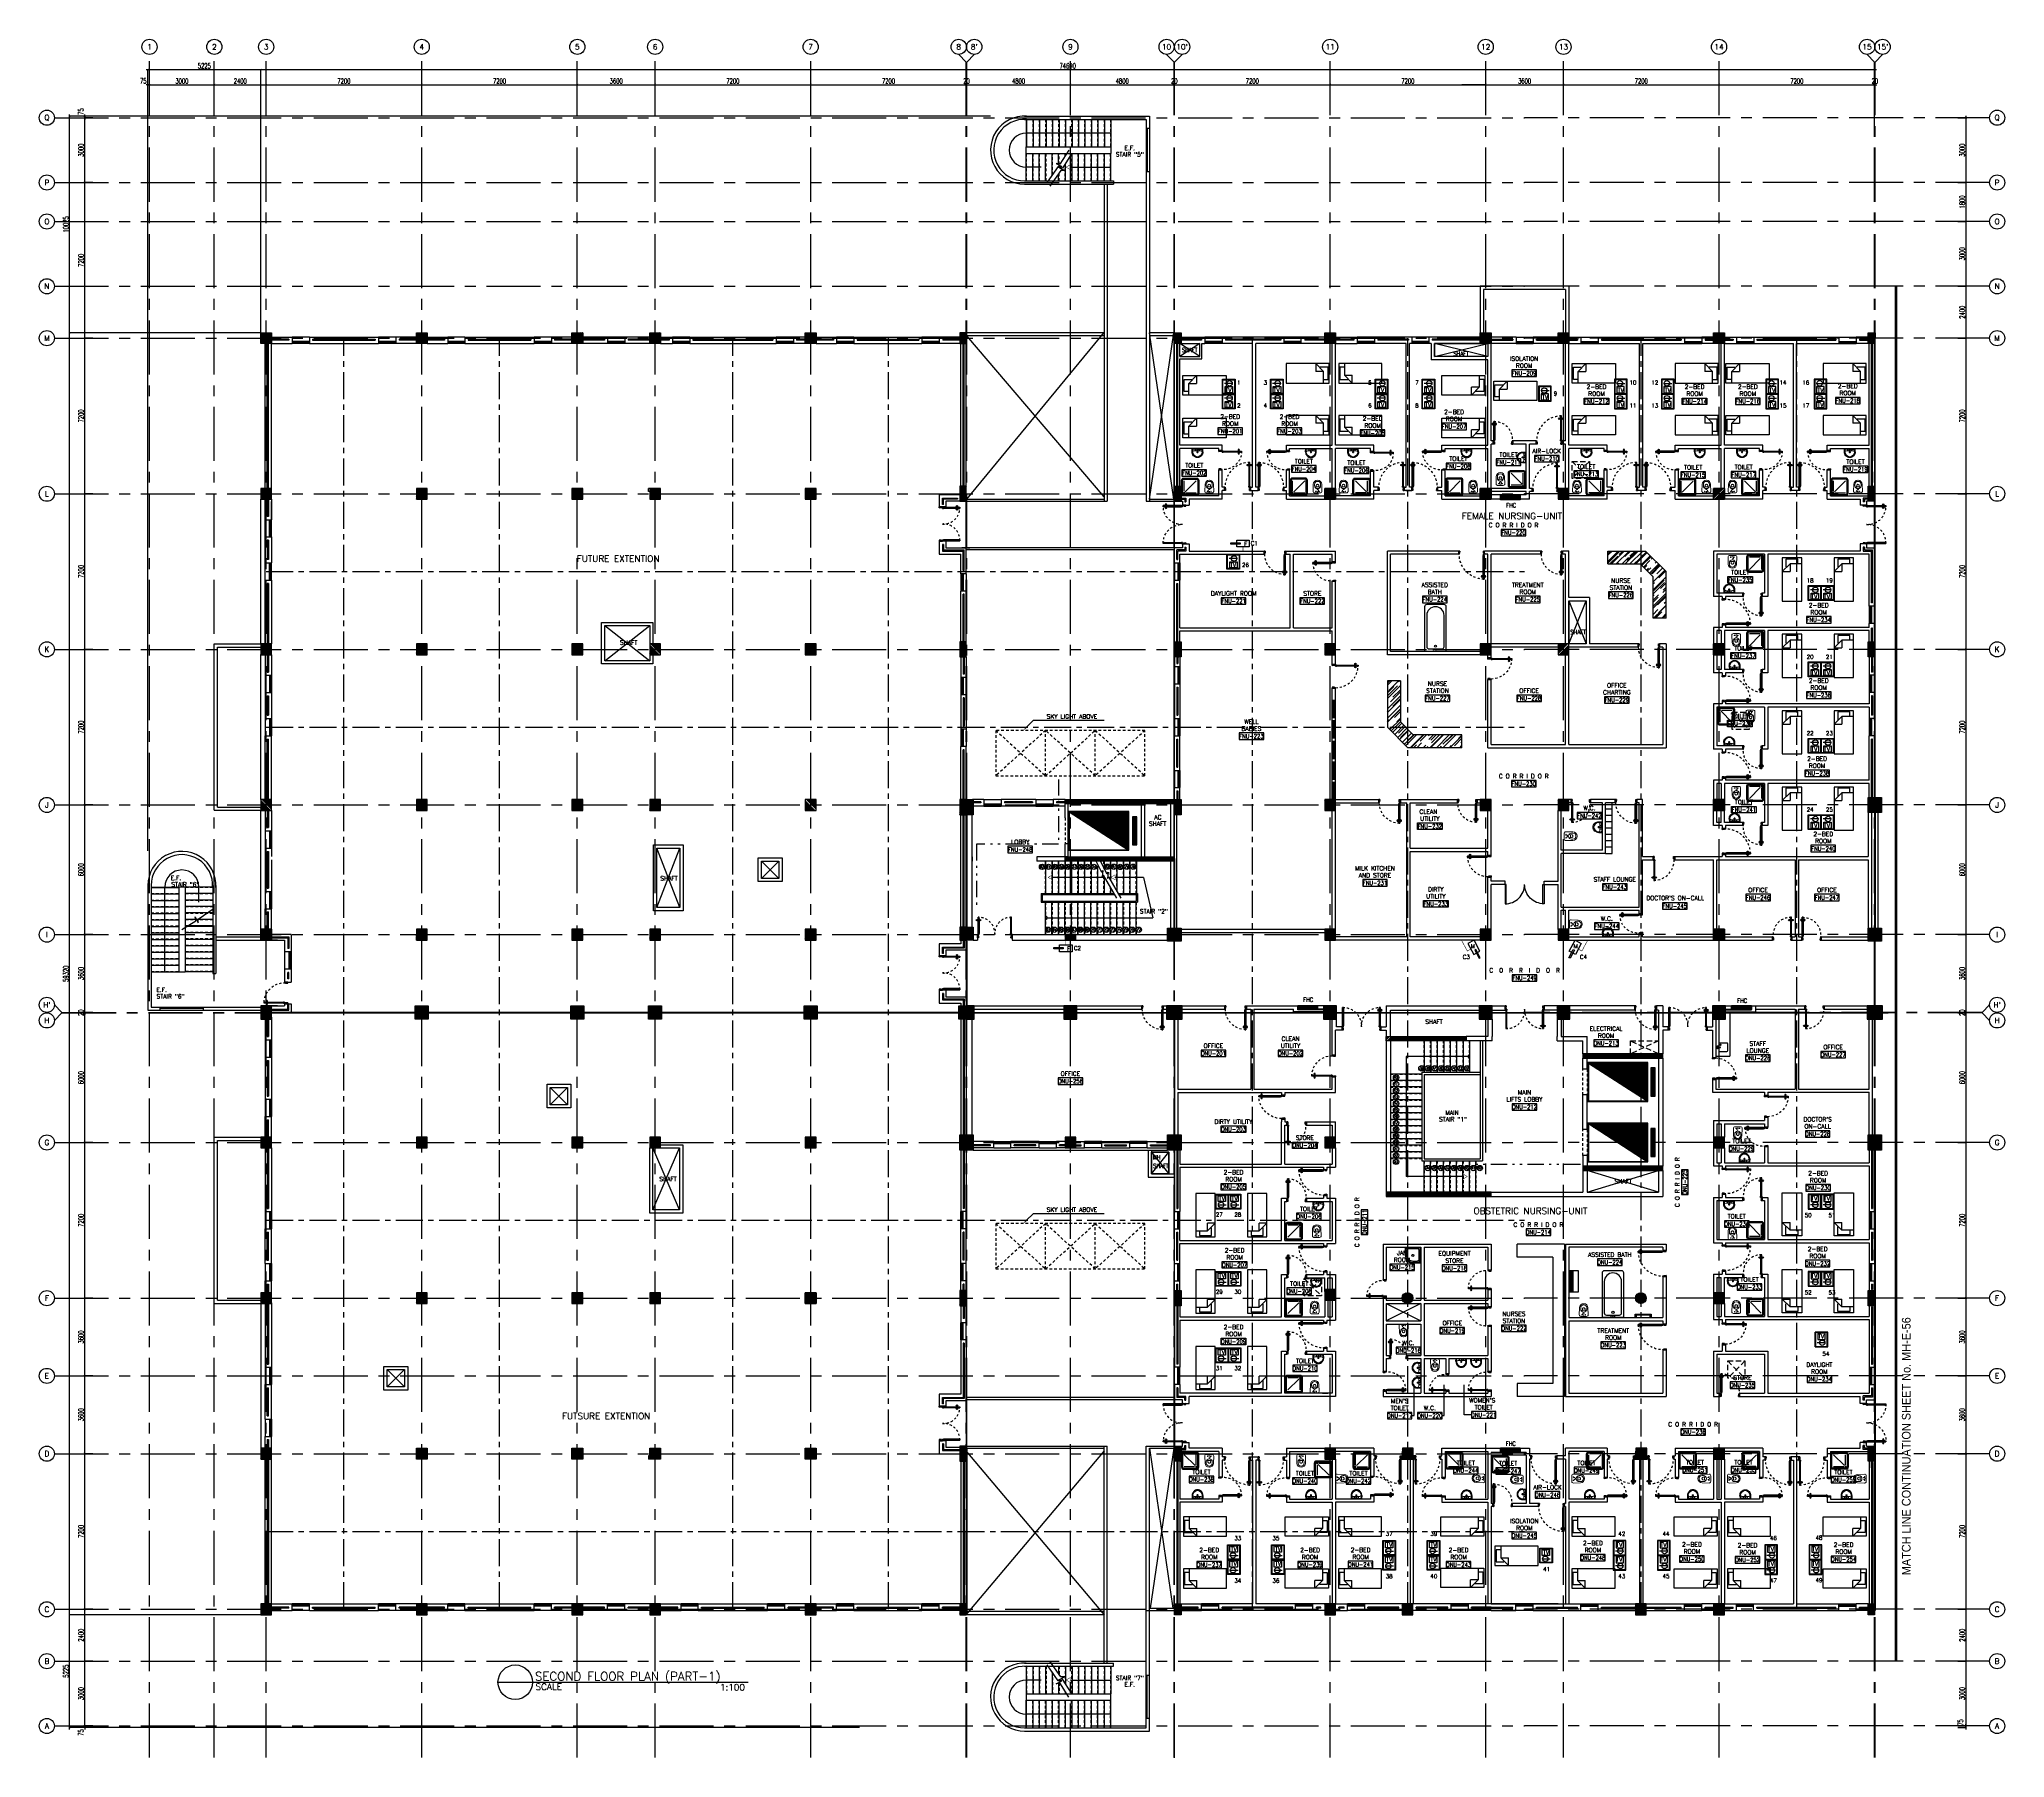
# Model space of a CAD drawing. Extents: x 88808.2 to 88899.2, y 39921.6 to 40001.1.
import ezdxf
from ezdxf.enums import TextEntityAlignment as Align

# ---------------------------------------------------------------- set-up
doc = ezdxf.new("R2010")
doc.units = 0
doc.header["$MEASUREMENT"] = 0
doc.header["$PDMODE"] = 34
for name, pattern in [('2DASHES', [1.7, 0.75, -0.25, 0.1, -0.25, 0.1, -0.25]), ('CENTER', [2, 1.25, -0.25, 0.25, -0.25]), ('CENTER2', [1.125, 0.75, -0.125, 0.125, -0.125]), ('CENTERX2', [4, 2.5, -0.5, 0.5, -0.5]), ('DASHED', [0.75, 0.5, -0.25]), ('HIDDEN', [0.375, 0.25, -0.125]), ('HIDDEN2', [0.1875, 0.125, -0.0625])]:
    doc.linetypes.add(name, pattern=pattern)
doc.layers.get('0').update_dxf_attribs({"color": 11, "linetype": 'CONTINUOUS'})
doc.layers.get('DEFPOINTS').update_dxf_attribs({"color": 11, "linetype": 'CONTINUOUS'})
for name, color, linetype in [('A-FUR-ACCES', 11, 'CONTINUOUS'), ('AX', 11, 'CONTINUOUS'), ('AX-CR', 11, 'CONTINUOUS'), ('AX-DIM', 11, 'CONTINUOUS'), ('AX-TXT', 11, 'CONTINUOUS'), ('AXES', 11, 'CENTERX2'), ('AXES1', 11, 'CENTER'), ('COL', 11, 'CONTINUOUS'), ('COUNTER', 11, 'CONTINUOUS'), ('DIM', 11, 'CONTINUOUS'), ('DOOR', 11, 'CONTINUOUS'), ('E-CCTV', 4, 'CONTINUOUS'), ('E-SOCKETS', 4, 'CONTINUOUS'), ('EJ', 11, 'CONTINUOUS'), ('ele', 11, 'CONTINUOUS'), ('ELEV', 11, 'CONTINUOUS'), ('FHC', 11, 'CONTINUOUS'), ('FIX', 11, 'CONTINUOUS'), ('FUR', 11, 'CONTINUOUS'), ('HAT', 11, 'CONTINUOUS'), ('HIDDEN', 11, 'HIDDEN2'), ('IND-ES-L', 11, '2DASHES'), ('INSUL', 11, 'CONTINUOUS'), ('LIFTS', 11, 'CONTINUOUS'), ('Locker', 11, 'CONTINUOUS'), ('ME-FIX', 11, 'CONTINUOUS'), ('PROJ-L', 11, 'CONTINUOUS'), ('RM-BOX', 11, 'CONTINUOUS'), ('RM-IND', 11, 'CONTINUOUS'), ('RM-NAME', 11, 'CONTINUOUS'), ('RM-NO', 11, 'CONTINUOUS'), ('ROOF', 11, 'CONTINUOUS'), ('SHAFT', 11, 'CONTINUOUS'), ('SHAFTS', 11, 'CONTINUOUS'), ('STR', 11, 'CONTINUOUS'), ('STR-H', 11, 'HIDDEN2'), ('TEXT', 11, 'CONTINUOUS'), ('TITLETEXT', 11, 'CONTINUOUS'), ('TXT1', 3, 'CONTINUOUS'), ('WALL', 11, 'CONTINUOUS'), ('WIN', 11, 'CONTINUOUS')]:
    doc.layers.add(name, color=color, linetype=linetype)
doc.styles.add('ROMANC', font='romanc', dxfattribs={"height": 0.1})
doc.styles.add('ROMANS', font='ROMANS.shx', dxfattribs={"width": 0.6})
doc.styles.add('TTXT', font='swisse.ttf', dxfattribs={"width": 0.6})
doc.dimstyles.new('DIM-OUT', dxfattribs={"dimscale": 0, "dimtxt": 0.24, "dimasz": 0.08, "dimexe": 0.02, "dimexo": 0.02, "dimgap": 0.05, "dimtad": 1, "dimdec": 0, "dimlfac": 1000, "dimzin": 0, "dimdsep": 46, "dimtxsty": 'ROMANS', "dimblk1": 'ARCHTICK', "dimblk2": 'ARCHTICK', "dimsah": 1, "dimcen": 0.01, "dimdle": 0.08, "dimclrd": 7, "dimclre": 7, "dimclrt": 2, "dimadec": 0, "dimazin": 0, "dimtp": 2, "dimtm": 2, "dimtfac": 0.114286, "dimtdec": 0, "dimtix": 1, "dimtmove": 2, "dimatfit": 3, "dimldrblk": 'ARCHTICK', "dimfxl": 0, "dimtolj": 1, "dimtzin": 0, "dimarcsym": 0})
pattern_1 = [(135, (89151.66644, 39904.688557), (0.0265165043, 0.0265165043), [])]
pattern_2 = [(135, (89151.66644, 39905.008557), (0.0265165043, 0.0265165043), [])]

# ---------------------------------------------------------------- blocks, each defined once
blk = doc.blocks.new('RM1')
at = {"layer": 'RM-BOX'}
blk.add_lwpolyline([(570, -200), (-570, -200), (-570, -500), (570, -500)], close=True, dxfattribs=at)
at = {"layer": 'RM-NAME', "style": 'ROMANS'}
for tag, p in [('ROOMNAME1', (0, 324)), ('ROOMNAME2', (0, 0))]:
    blk.add_attdef(tag, text='', height=200, dxfattribs=at).set_placement(p, align=Align.MIDDLE)
at = {"layer": 'RM-NO', "style": 'ROMANS', "width": 0.8}
blk.add_attdef('ROOMNO', text='', height=200, dxfattribs=at).set_placement((0, -350), align=Align.MIDDLE)
blk = doc.blocks.new('_ARCHTICK')
at = {"color": 0, "linetype": 'ByBlock', "const_width": 0.15}
blk.add_lwpolyline([(-0.5, -0.5), (0.5, 0.5)], dxfattribs=at)
blk = doc.blocks.new('*D134')
at = {"layer": 'AX-DIM', "color": 7, "lineweight": -2}
for p, q in [((88818.4, 39999.728), (88893.25, 39999.728)), ((88818.48, 39999.348), (88818.48, 39999.748)), ((88893.17, 39996.657), (88893.17, 39999.748))]:
    blk.add_line(p, q, dxfattribs=at)
at = {"layer": 'DEFPOINTS', "color": 0}
for p in [(88818.48, 39999.328), (88893.17, 39999.728), (88893.17, 39996.637)]:
    blk.add_point(p, dxfattribs=at)
at = {"layer": 'AX-DIM', "color": 7, "lineweight": -2, "xscale": 0.08, "yscale": 0.08, "zscale": 0.08, "rotation": 180}
blk.add_blockref('_ARCHTICK', (88818.48, 39999.728), dxfattribs=at)
at = {"layer": 'AX-DIM', "color": 7, "lineweight": -2, "xscale": 0.08, "yscale": 0.08, "zscale": 0.08}
blk.add_blockref('_ARCHTICK', (88893.17, 39999.728), dxfattribs=at)
at = {"layer": 'AX-DIM', "color": 2, "insert": (88855.825, 39999.898), "char_height": 0.24, "attachment_point": 5, "style": 'ROMANS'}
blk.add_mtext('\\A1;74690', dxfattribs=at)
blk = doc.blocks.new('*D144')
at = {"layer": 'AX-DIM', "color": 7, "lineweight": -2}
for p, q in [((88875.09, 39999.028), (88878.85, 39999.028)), ((88875.17, 39998.648), (88875.17, 39999.048)), ((88878.77, 39998.648), (88878.77, 39999.048))]:
    blk.add_line(p, q, dxfattribs=at)
at = {"layer": 'DEFPOINTS', "color": 0}
for p in [(88875.17, 39998.628), (88878.77, 39999.028), (88878.77, 39998.628)]:
    blk.add_point(p, dxfattribs=at)
at = {"layer": 'AX-DIM', "color": 7, "lineweight": -2, "xscale": 0.08, "yscale": 0.08, "zscale": 0.08, "rotation": 180}
blk.add_blockref('_ARCHTICK', (88875.17, 39999.028), dxfattribs=at)
at = {"layer": 'AX-DIM', "color": 7, "lineweight": -2, "xscale": 0.08, "yscale": 0.08, "zscale": 0.08}
blk.add_blockref('_ARCHTICK', (88878.77, 39999.028), dxfattribs=at)
at = {"layer": 'AX-DIM', "color": 2, "insert": (88876.97, 39999.198), "char_height": 0.24, "attachment_point": 5, "style": 'ROMANS'}
blk.add_mtext('\\A1;3600', dxfattribs=at)
blk = doc.blocks.new('*D171')
at = {"layer": 'AX-DIM', "color": 4, "lineweight": -2}
for p, q in [((88818.46, 39987.55), (88809.61, 39987.55)), ((88818.46, 39928.23), (88809.61, 39928.23))]:
    blk.add_line(p, q, dxfattribs=at)
at = {"layer": 'AX-DIM', "color": 7, "lineweight": -2}
blk.add_line((88809.63, 39928.15), (88809.63, 39987.63), dxfattribs=at)
at = {"layer": 'DEFPOINTS', "color": 0}
for p in [(88809.63, 39987.55), (88818.48, 39987.55), (88818.48, 39928.23)]:
    blk.add_point(p, dxfattribs=at)
at = {"layer": 'AX-DIM', "color": 7, "lineweight": -2, "xscale": 0.08, "yscale": 0.08, "zscale": 0.08}
for p, rotation in [((88809.63, 39987.55), 90), ((88809.63, 39928.23), 270)]:
    blk.add_blockref('_ARCHTICK', p, dxfattribs=dict(at, rotation=rotation))
at = {"layer": 'AX-DIM', "color": 2, "insert": (88809.46, 39957.89), "char_height": 0.24, "attachment_point": 5, "rotation": 90, "style": 'ROMANS'}
blk.add_mtext('\\A1;59320', dxfattribs=at)
blk = doc.blocks.new('*D181')
at = {"layer": 'AX-DIM', "color": 7, "lineweight": -2}
for p, q in [((88810.71, 39959.7), (88810.31, 39959.7)), ((88810.33, 39956.02), (88810.33, 39959.78)), ((88810.71, 39956.1), (88810.31, 39956.1))]:
    blk.add_line(p, q, dxfattribs=at)
at = {"layer": 'DEFPOINTS', "color": 0}
for p in [(88810.33, 39959.7), (88810.73, 39959.7), (88810.73, 39956.1)]:
    blk.add_point(p, dxfattribs=at)
at = {"layer": 'AX-DIM', "color": 7, "lineweight": -2, "xscale": 0.08, "yscale": 0.08, "zscale": 0.08}
for p, rotation in [((88810.33, 39959.7), 90), ((88810.33, 39956.1), 270)]:
    blk.add_blockref('_ARCHTICK', p, dxfattribs=dict(at, rotation=rotation))
at = {"layer": 'AX-DIM', "color": 2, "insert": (88810.16, 39957.9), "char_height": 0.24, "attachment_point": 5, "rotation": 90, "style": 'ROMANS'}
blk.add_mtext('\\A1;3600', dxfattribs=at)
blk = doc.blocks.new('*D152')
at = {"layer": 'AX-DIM', "color": 7, "lineweight": -2}
for p, q in [((88875.09, 39999.028), (88878.85, 39999.028)), ((88875.17, 39998.648), (88875.17, 39999.048)), ((88878.77, 39998.648), (88878.77, 39999.048))]:
    blk.add_line(p, q, dxfattribs=at)
at = {"layer": 'DEFPOINTS', "color": 0}
for p in [(88875.17, 39998.628), (88878.77, 39999.028), (88878.77, 39998.628)]:
    blk.add_point(p, dxfattribs=at)
at = {"layer": 'AX-DIM', "color": 7, "lineweight": -2, "xscale": 0.08, "yscale": 0.08, "zscale": 0.08, "rotation": 180}
blk.add_blockref('_ARCHTICK', (88875.17, 39999.028), dxfattribs=at)
at = {"layer": 'AX-DIM', "color": 7, "lineweight": -2, "xscale": 0.08, "yscale": 0.08, "zscale": 0.08}
blk.add_blockref('_ARCHTICK', (88878.77, 39999.028), dxfattribs=at)
at = {"layer": 'AX-DIM', "color": 2, "insert": (88876.97, 39999.198), "char_height": 0.24, "attachment_point": 5, "style": 'ROMANS'}
blk.add_mtext('\\A1;3600', dxfattribs=at)
blk = doc.blocks.new('*D153')
at = {"layer": 'AX-DIM', "color": 7, "lineweight": -2}
for p, q in [((88875.09, 39999.028), (88878.85, 39999.028)), ((88875.17, 39998.648), (88875.17, 39999.048)), ((88878.77, 39998.648), (88878.77, 39999.048))]:
    blk.add_line(p, q, dxfattribs=at)
at = {"layer": 'DEFPOINTS', "color": 0}
for p in [(88875.17, 39998.628), (88878.77, 39999.028), (88878.77, 39998.628)]:
    blk.add_point(p, dxfattribs=at)
at = {"layer": 'AX-DIM', "color": 7, "lineweight": -2, "xscale": 0.08, "yscale": 0.08, "zscale": 0.08, "rotation": 180}
blk.add_blockref('_ARCHTICK', (88875.17, 39999.028), dxfattribs=at)
at = {"layer": 'AX-DIM', "color": 7, "lineweight": -2, "xscale": 0.08, "yscale": 0.08, "zscale": 0.08}
blk.add_blockref('_ARCHTICK', (88878.77, 39999.028), dxfattribs=at)
at = {"layer": 'AX-DIM', "color": 2, "insert": (88876.97, 39999.198), "char_height": 0.24, "attachment_point": 5, "style": 'ROMANS'}
blk.add_mtext('\\A1;3600', dxfattribs=at)
blk = doc.blocks.new('*D151')
at = {"layer": 'AX-DIM', "color": 7, "lineweight": -2}
for p, q in [((88860.75, 39999.028), (88860.67, 39999.028)), ((88860.75, 39998.648), (88860.75, 39999.048)), ((88860.75, 39999.028), (88860.77, 39999.028)), ((88860.77, 39998.648), (88860.77, 39999.048)), ((88860.77, 39999.028), (88860.85, 39999.028))]:
    blk.add_line(p, q, dxfattribs=at)
at = {"layer": 'DEFPOINTS', "color": 0}
for p in [(88860.75, 39998.628), (88860.77, 39999.028), (88860.77, 39998.628)]:
    blk.add_point(p, dxfattribs=at)
at = {"layer": 'AX-DIM', "color": 7, "lineweight": -2, "xscale": 0.08, "yscale": 0.08, "zscale": 0.08}
blk.add_blockref('_ARCHTICK', (88860.75, 39999.028), dxfattribs=at)
at = {"layer": 'AX-DIM', "color": 7, "lineweight": -2, "xscale": 0.08, "yscale": 0.08, "zscale": 0.08, "rotation": 180}
blk.add_blockref('_ARCHTICK', (88860.77, 39999.028), dxfattribs=at)
at = {"layer": 'AX-DIM', "color": 2, "insert": (88860.76, 39999.198), "char_height": 0.24, "attachment_point": 5, "style": 'ROMANS'}
blk.add_mtext('\\A1;20', dxfattribs=at)
blk = doc.blocks.new('*D150')
at = {"layer": 'AX-DIM', "color": 7, "lineweight": -2}
for p, q in [((88860.69, 39999.028), (88868.05, 39999.028)), ((88860.77, 39998.648), (88860.77, 39999.048)), ((88867.97, 39998.648), (88867.97, 39999.048))]:
    blk.add_line(p, q, dxfattribs=at)
at = {"layer": 'DEFPOINTS', "color": 0}
for p in [(88860.77, 39998.628), (88867.97, 39999.028), (88867.97, 39998.628)]:
    blk.add_point(p, dxfattribs=at)
at = {"layer": 'AX-DIM', "color": 7, "lineweight": -2, "xscale": 0.08, "yscale": 0.08, "zscale": 0.08, "rotation": 180}
blk.add_blockref('_ARCHTICK', (88860.77, 39999.028), dxfattribs=at)
at = {"layer": 'AX-DIM', "color": 7, "lineweight": -2, "xscale": 0.08, "yscale": 0.08, "zscale": 0.08}
blk.add_blockref('_ARCHTICK', (88867.97, 39999.028), dxfattribs=at)
at = {"layer": 'AX-DIM', "color": 2, "insert": (88864.37, 39999.198), "char_height": 0.24, "attachment_point": 5, "style": 'ROMANS'}
blk.add_mtext('\\A1;7200', dxfattribs=at)
blk = doc.blocks.new('*D169')
at = {"layer": 'AX-DIM', "color": 7, "lineweight": -2}
for p, q in [((88851.13, 39999.028), (88851.05, 39999.028)), ((88851.13, 39998.648), (88851.13, 39999.048)), ((88851.13, 39999.028), (88851.15, 39999.028)), ((88851.15, 39998.648), (88851.15, 39999.048)), ((88851.15, 39999.028), (88851.23, 39999.028))]:
    blk.add_line(p, q, dxfattribs=at)
at = {"layer": 'DEFPOINTS', "color": 0}
for p in [(88851.13, 39998.628), (88851.15, 39999.028), (88851.15, 39998.628)]:
    blk.add_point(p, dxfattribs=at)
at = {"layer": 'AX-DIM', "color": 7, "lineweight": -2, "xscale": 0.08, "yscale": 0.08, "zscale": 0.08}
blk.add_blockref('_ARCHTICK', (88851.13, 39999.028), dxfattribs=at)
at = {"layer": 'AX-DIM', "color": 7, "lineweight": -2, "xscale": 0.08, "yscale": 0.08, "zscale": 0.08, "rotation": 180}
blk.add_blockref('_ARCHTICK', (88851.15, 39999.028), dxfattribs=at)
at = {"layer": 'AX-DIM', "color": 2, "insert": (88851.14, 39999.198), "char_height": 0.24, "attachment_point": 5, "style": 'ROMANS'}
blk.add_mtext('\\A1;20', dxfattribs=at)
blk = doc.blocks.new('*D168')
at = {"layer": 'AX-DIM', "color": 7, "lineweight": -2}
for p, q in [((88851.07, 39999.028), (88856.03, 39999.028)), ((88851.15, 39998.648), (88851.15, 39999.048)), ((88855.95, 39998.648), (88855.95, 39999.048))]:
    blk.add_line(p, q, dxfattribs=at)
at = {"layer": 'DEFPOINTS', "color": 0}
for p in [(88851.15, 39998.628), (88855.95, 39999.028), (88855.95, 39998.628)]:
    blk.add_point(p, dxfattribs=at)
at = {"layer": 'AX-DIM', "color": 7, "lineweight": -2, "xscale": 0.08, "yscale": 0.08, "zscale": 0.08, "rotation": 180}
blk.add_blockref('_ARCHTICK', (88851.15, 39999.028), dxfattribs=at)
at = {"layer": 'AX-DIM', "color": 7, "lineweight": -2, "xscale": 0.08, "yscale": 0.08, "zscale": 0.08}
blk.add_blockref('_ARCHTICK', (88855.95, 39999.028), dxfattribs=at)
at = {"layer": 'AX-DIM', "color": 2, "insert": (88853.55, 39999.198), "char_height": 0.24, "attachment_point": 5, "style": 'ROMANS'}
blk.add_mtext('\\A1;4800', dxfattribs=at)
blk = doc.blocks.new('*D167')
at = {"layer": 'AX-DIM', "color": 7, "lineweight": -2}
for p, q in [((88843.85, 39999.028), (88851.21, 39999.028)), ((88843.93, 39998.648), (88843.93, 39999.048)), ((88851.13, 39998.648), (88851.13, 39999.048))]:
    blk.add_line(p, q, dxfattribs=at)
at = {"layer": 'DEFPOINTS', "color": 0}
for p in [(88843.93, 39998.628), (88851.13, 39999.028), (88851.13, 39998.628)]:
    blk.add_point(p, dxfattribs=at)
at = {"layer": 'AX-DIM', "color": 7, "lineweight": -2, "xscale": 0.08, "yscale": 0.08, "zscale": 0.08, "rotation": 180}
blk.add_blockref('_ARCHTICK', (88843.93, 39999.028), dxfattribs=at)
at = {"layer": 'AX-DIM', "color": 7, "lineweight": -2, "xscale": 0.08, "yscale": 0.08, "zscale": 0.08}
blk.add_blockref('_ARCHTICK', (88851.13, 39999.028), dxfattribs=at)
at = {"layer": 'AX-DIM', "color": 2, "insert": (88847.53, 39999.198), "char_height": 0.24, "attachment_point": 5, "style": 'ROMANS'}
blk.add_mtext('\\A1;7200', dxfattribs=at)
blk = doc.blocks.new('*D170')
at = {"layer": 'AX-DIM', "color": 7, "lineweight": -2}
for p, q in [((88855.87, 39999.028), (88860.83, 39999.028)), ((88855.95, 39998.648), (88855.95, 39999.048)), ((88860.75, 39998.648), (88860.75, 39999.048))]:
    blk.add_line(p, q, dxfattribs=at)
at = {"layer": 'DEFPOINTS', "color": 0}
for p in [(88855.95, 39998.628), (88860.75, 39999.028), (88860.75, 39998.628)]:
    blk.add_point(p, dxfattribs=at)
at = {"layer": 'AX-DIM', "color": 7, "lineweight": -2, "xscale": 0.08, "yscale": 0.08, "zscale": 0.08, "rotation": 180}
blk.add_blockref('_ARCHTICK', (88855.95, 39999.028), dxfattribs=at)
at = {"layer": 'AX-DIM', "color": 7, "lineweight": -2, "xscale": 0.08, "yscale": 0.08, "zscale": 0.08}
blk.add_blockref('_ARCHTICK', (88860.75, 39999.028), dxfattribs=at)
at = {"layer": 'AX-DIM', "color": 2, "insert": (88858.35, 39999.198), "char_height": 0.24, "attachment_point": 5, "style": 'ROMANS'}
blk.add_mtext('\\A1;4800', dxfattribs=at)
blk = doc.blocks.new('*D149')
at = {"layer": 'AX-DIM', "color": 7, "lineweight": -2}
for p, q in [((88867.89, 39999.028), (88875.25, 39999.028)), ((88867.97, 39998.648), (88867.97, 39999.048)), ((88875.17, 39998.648), (88875.17, 39999.048))]:
    blk.add_line(p, q, dxfattribs=at)
at = {"layer": 'DEFPOINTS', "color": 0}
for p in [(88867.97, 39998.628), (88875.17, 39999.028), (88875.17, 39998.628)]:
    blk.add_point(p, dxfattribs=at)
at = {"layer": 'AX-DIM', "color": 7, "lineweight": -2, "xscale": 0.08, "yscale": 0.08, "zscale": 0.08, "rotation": 180}
blk.add_blockref('_ARCHTICK', (88867.97, 39999.028), dxfattribs=at)
at = {"layer": 'AX-DIM', "color": 7, "lineweight": -2, "xscale": 0.08, "yscale": 0.08, "zscale": 0.08}
blk.add_blockref('_ARCHTICK', (88875.17, 39999.028), dxfattribs=at)
at = {"layer": 'AX-DIM', "color": 2, "insert": (88871.57, 39999.198), "char_height": 0.24, "attachment_point": 5, "style": 'ROMANS'}
blk.add_mtext('\\A1;7200', dxfattribs=at)
blk = doc.blocks.new('*D163')
at = {"layer": 'AX-DIM', "color": 7, "lineweight": -2}
for p, q in [((88825.85, 39999.028), (88833.21, 39999.028)), ((88825.93, 39998.648), (88825.93, 39999.048)), ((88833.13, 39998.648), (88833.13, 39999.048))]:
    blk.add_line(p, q, dxfattribs=at)
at = {"layer": 'DEFPOINTS', "color": 0}
for p in [(88825.93, 39998.628), (88833.13, 39999.028), (88833.13, 39998.628)]:
    blk.add_point(p, dxfattribs=at)
at = {"layer": 'AX-DIM', "color": 7, "lineweight": -2, "xscale": 0.08, "yscale": 0.08, "zscale": 0.08, "rotation": 180}
blk.add_blockref('_ARCHTICK', (88825.93, 39999.028), dxfattribs=at)
at = {"layer": 'AX-DIM', "color": 7, "lineweight": -2, "xscale": 0.08, "yscale": 0.08, "zscale": 0.08}
blk.add_blockref('_ARCHTICK', (88833.13, 39999.028), dxfattribs=at)
at = {"layer": 'AX-DIM', "color": 2, "insert": (88829.53, 39999.198), "char_height": 0.24, "attachment_point": 5, "style": 'ROMANS'}
blk.add_mtext('\\A1;7200', dxfattribs=at)
blk = doc.blocks.new('*D166')
at = {"layer": 'AX-DIM', "color": 7, "lineweight": -2}
for p, q in [((88833.05, 39999.028), (88836.81, 39999.028)), ((88833.13, 39998.648), (88833.13, 39999.048)), ((88836.73, 39998.648), (88836.73, 39999.048))]:
    blk.add_line(p, q, dxfattribs=at)
at = {"layer": 'DEFPOINTS', "color": 0}
for p in [(88833.13, 39998.628), (88836.73, 39999.028), (88836.73, 39998.628)]:
    blk.add_point(p, dxfattribs=at)
at = {"layer": 'AX-DIM', "color": 7, "lineweight": -2, "xscale": 0.08, "yscale": 0.08, "zscale": 0.08, "rotation": 180}
blk.add_blockref('_ARCHTICK', (88833.13, 39999.028), dxfattribs=at)
at = {"layer": 'AX-DIM', "color": 7, "lineweight": -2, "xscale": 0.08, "yscale": 0.08, "zscale": 0.08}
blk.add_blockref('_ARCHTICK', (88836.73, 39999.028), dxfattribs=at)
at = {"layer": 'AX-DIM', "color": 2, "insert": (88834.93, 39999.198), "char_height": 0.24, "attachment_point": 5, "style": 'ROMANS'}
blk.add_mtext('\\A1;3600', dxfattribs=at)
blk = doc.blocks.new('*D161')
at = {"layer": 'AX-DIM', "color": 7, "lineweight": -2}
for p, q in [((88813.255, 39999.028), (88813.175, 39999.028)), ((88813.255, 39998.648), (88813.255, 39999.048)), ((88813.255, 39999.028), (88813.33, 39999.028)), ((88813.33, 39998.648), (88813.33, 39999.048)), ((88813.33, 39999.028), (88813.41, 39999.028))]:
    blk.add_line(p, q, dxfattribs=at)
at = {"layer": 'DEFPOINTS', "color": 0}
for p in [(88813.255, 39998.628), (88813.33, 39999.028), (88813.33, 39998.628)]:
    blk.add_point(p, dxfattribs=at)
at = {"layer": 'AX-DIM', "color": 7, "lineweight": -2, "xscale": 0.08, "yscale": 0.08, "zscale": 0.08}
blk.add_blockref('_ARCHTICK', (88813.255, 39999.028), dxfattribs=at)
at = {"layer": 'AX-DIM', "color": 7, "lineweight": -2, "xscale": 0.08, "yscale": 0.08, "zscale": 0.08, "rotation": 180}
blk.add_blockref('_ARCHTICK', (88813.33, 39999.028), dxfattribs=at)
at = {"layer": 'AX-DIM', "color": 2, "insert": (88813.045, 39999.203), "char_height": 0.24, "attachment_point": 5, "style": 'ROMANS'}
blk.add_mtext('\\A1;75', dxfattribs=at)
blk = doc.blocks.new('*D154')
at = {"layer": 'AX-DIM', "color": 7, "lineweight": -2}
for p, q in [((88813.25, 39999.028), (88816.41, 39999.028)), ((88813.33, 39998.648), (88813.33, 39999.048)), ((88816.33, 39998.648), (88816.33, 39999.048))]:
    blk.add_line(p, q, dxfattribs=at)
at = {"layer": 'DEFPOINTS', "color": 0}
for p in [(88813.33, 39998.628), (88816.33, 39999.028), (88816.33, 39998.628)]:
    blk.add_point(p, dxfattribs=at)
at = {"layer": 'AX-DIM', "color": 7, "lineweight": -2, "xscale": 0.08, "yscale": 0.08, "zscale": 0.08, "rotation": 180}
blk.add_blockref('_ARCHTICK', (88813.33, 39999.028), dxfattribs=at)
at = {"layer": 'AX-DIM', "color": 7, "lineweight": -2, "xscale": 0.08, "yscale": 0.08, "zscale": 0.08}
blk.add_blockref('_ARCHTICK', (88816.33, 39999.028), dxfattribs=at)
at = {"layer": 'AX-DIM', "color": 2, "insert": (88814.83, 39999.198), "char_height": 0.24, "attachment_point": 5, "style": 'ROMANS'}
blk.add_mtext('\\A1;3000', dxfattribs=at)
blk = doc.blocks.new('*D165')
at = {"layer": 'AX-DIM', "color": 7, "lineweight": -2}
for p, q in [((88816.25, 39999.028), (88818.81, 39999.028)), ((88816.33, 39998.648), (88816.33, 39999.048)), ((88818.73, 39998.648), (88818.73, 39999.048))]:
    blk.add_line(p, q, dxfattribs=at)
at = {"layer": 'DEFPOINTS', "color": 0}
for p in [(88816.33, 39998.628), (88818.73, 39999.028), (88818.73, 39998.628)]:
    blk.add_point(p, dxfattribs=at)
at = {"layer": 'AX-DIM', "color": 7, "lineweight": -2, "xscale": 0.08, "yscale": 0.08, "zscale": 0.08, "rotation": 180}
blk.add_blockref('_ARCHTICK', (88816.33, 39999.028), dxfattribs=at)
at = {"layer": 'AX-DIM', "color": 7, "lineweight": -2, "xscale": 0.08, "yscale": 0.08, "zscale": 0.08}
blk.add_blockref('_ARCHTICK', (88818.73, 39999.028), dxfattribs=at)
at = {"layer": 'AX-DIM', "color": 2, "insert": (88817.53, 39999.198), "char_height": 0.24, "attachment_point": 5, "style": 'ROMANS'}
blk.add_mtext('\\A1;2400', dxfattribs=at)
blk = doc.blocks.new('*D164')
at = {"layer": 'AX-DIM', "color": 7, "lineweight": -2}
for p, q in [((88818.65, 39999.028), (88826.01, 39999.028)), ((88818.73, 39998.648), (88818.73, 39999.048)), ((88825.93, 39998.648), (88825.93, 39999.048))]:
    blk.add_line(p, q, dxfattribs=at)
at = {"layer": 'DEFPOINTS', "color": 0}
for p in [(88818.73, 39998.628), (88825.93, 39999.028), (88825.93, 39998.628)]:
    blk.add_point(p, dxfattribs=at)
at = {"layer": 'AX-DIM', "color": 7, "lineweight": -2, "xscale": 0.08, "yscale": 0.08, "zscale": 0.08, "rotation": 180}
blk.add_blockref('_ARCHTICK', (88818.73, 39999.028), dxfattribs=at)
at = {"layer": 'AX-DIM', "color": 7, "lineweight": -2, "xscale": 0.08, "yscale": 0.08, "zscale": 0.08}
blk.add_blockref('_ARCHTICK', (88825.93, 39999.028), dxfattribs=at)
at = {"layer": 'AX-DIM', "color": 2, "insert": (88822.33, 39999.198), "char_height": 0.24, "attachment_point": 5, "style": 'ROMANS'}
blk.add_mtext('\\A1;7200', dxfattribs=at)
blk = doc.blocks.new('*D155')
at = {"layer": 'AX-DIM', "color": 7, "lineweight": -2}
for p, q in [((88810.71, 39994.5), (88810.31, 39994.5)), ((88810.33, 39987.22), (88810.33, 39994.58)), ((88810.71, 39987.3), (88810.31, 39987.3))]:
    blk.add_line(p, q, dxfattribs=at)
at = {"layer": 'DEFPOINTS', "color": 0}
for p in [(88810.33, 39994.5), (88810.73, 39994.5), (88810.73, 39987.3)]:
    blk.add_point(p, dxfattribs=at)
at = {"layer": 'AX-DIM', "color": 7, "lineweight": -2, "xscale": 0.08, "yscale": 0.08, "zscale": 0.08}
for p, rotation in [((88810.33, 39994.5), 90), ((88810.33, 39987.3), 270)]:
    blk.add_blockref('_ARCHTICK', p, dxfattribs=dict(at, rotation=rotation))
at = {"layer": 'AX-DIM', "color": 2, "insert": (88810.16, 39990.9), "char_height": 0.24, "attachment_point": 5, "rotation": 90, "style": 'ROMANS'}
blk.add_mtext('\\A1;7200', dxfattribs=at)
blk = doc.blocks.new('*D159')
at = {"layer": 'AX-DIM', "color": 7, "lineweight": -2}
for p, q in [((88810.71, 39997.5), (88810.31, 39997.5)), ((88810.33, 39994.42), (88810.33, 39997.58)), ((88810.71, 39994.5), (88810.31, 39994.5))]:
    blk.add_line(p, q, dxfattribs=at)
at = {"layer": 'DEFPOINTS', "color": 0}
for p in [(88810.33, 39997.5), (88810.73, 39997.5), (88810.73, 39994.5)]:
    blk.add_point(p, dxfattribs=at)
at = {"layer": 'AX-DIM', "color": 7, "lineweight": -2, "xscale": 0.08, "yscale": 0.08, "zscale": 0.08}
for p, rotation in [((88810.33, 39997.5), 90), ((88810.33, 39994.5), 270)]:
    blk.add_blockref('_ARCHTICK', p, dxfattribs=dict(at, rotation=rotation))
at = {"layer": 'AX-DIM', "color": 2, "insert": (88810.16, 39996), "char_height": 0.24, "attachment_point": 5, "rotation": 90, "style": 'ROMANS'}
blk.add_mtext('\\A1;3000', dxfattribs=at)
blk = doc.blocks.new('*D160')
at = {"layer": 'AX-DIM', "color": 7, "lineweight": -2}
for p, q in [((88810.71, 39997.575), (88810.31, 39997.575)), ((88810.71, 39997.5), (88810.31, 39997.5)), ((88810.33, 39997.575), (88810.33, 39997.655)), ((88810.33, 39997.5), (88810.33, 39997.575)), ((88810.33, 39997.5), (88810.33, 39997.42))]:
    blk.add_line(p, q, dxfattribs=at)
at = {"layer": 'DEFPOINTS', "color": 0}
for p in [(88810.33, 39997.575), (88810.73, 39997.575), (88810.73, 39997.5)]:
    blk.add_point(p, dxfattribs=at)
at = {"layer": 'AX-DIM', "color": 7, "lineweight": -2, "xscale": 0.08, "yscale": 0.08, "zscale": 0.08}
for p, rotation in [((88810.33, 39997.575), 270), ((88810.33, 39997.5), 90)]:
    blk.add_blockref('_ARCHTICK', p, dxfattribs=dict(at, rotation=rotation))
at = {"layer": 'AX-DIM', "color": 2, "insert": (88810.155, 39997.784), "char_height": 0.24, "attachment_point": 5, "rotation": 90, "style": 'ROMANS'}
blk.add_mtext('\\A1;75', dxfattribs=at)
blk = doc.blocks.new('*D156')
at = {"layer": 'AX-DIM', "color": 7, "lineweight": -2}
for p, q in [((88810.71, 39980.1), (88810.31, 39980.1)), ((88810.33, 39972.82), (88810.33, 39980.18)), ((88810.71, 39972.9), (88810.31, 39972.9))]:
    blk.add_line(p, q, dxfattribs=at)
at = {"layer": 'DEFPOINTS', "color": 0}
for p in [(88810.33, 39980.1), (88810.73, 39980.1), (88810.73, 39972.9)]:
    blk.add_point(p, dxfattribs=at)
at = {"layer": 'AX-DIM', "color": 7, "lineweight": -2, "xscale": 0.08, "yscale": 0.08, "zscale": 0.08}
for p, rotation in [((88810.33, 39980.1), 90), ((88810.33, 39972.9), 270)]:
    blk.add_blockref('_ARCHTICK', p, dxfattribs=dict(at, rotation=rotation))
at = {"layer": 'AX-DIM', "color": 2, "insert": (88810.16, 39976.5), "char_height": 0.24, "attachment_point": 5, "rotation": 90, "style": 'ROMANS'}
blk.add_mtext('\\A1;7200', dxfattribs=at)
blk = doc.blocks.new('*D172')
at = {"layer": 'AX-DIM', "color": 7, "lineweight": -2}
for p, q in [((88810.71, 39965.7), (88810.31, 39965.7)), ((88810.33, 39959.62), (88810.33, 39965.78)), ((88810.71, 39959.7), (88810.31, 39959.7))]:
    blk.add_line(p, q, dxfattribs=at)
at = {"layer": 'DEFPOINTS', "color": 0}
for p in [(88810.33, 39965.7), (88810.73, 39965.7), (88810.73, 39959.7)]:
    blk.add_point(p, dxfattribs=at)
at = {"layer": 'AX-DIM', "color": 7, "lineweight": -2, "xscale": 0.08, "yscale": 0.08, "zscale": 0.08}
for p, rotation in [((88810.33, 39965.7), 90), ((88810.33, 39959.7), 270)]:
    blk.add_blockref('_ARCHTICK', p, dxfattribs=dict(at, rotation=rotation))
at = {"layer": 'AX-DIM', "color": 2, "insert": (88810.16, 39962.7), "char_height": 0.24, "attachment_point": 5, "rotation": 90, "style": 'ROMANS'}
blk.add_mtext('\\A1;6000', dxfattribs=at)
blk = doc.blocks.new('*D157')
at = {"layer": 'AX-DIM', "color": 7, "lineweight": -2}
for p, q in [((88810.33, 39965.62), (88810.33, 39972.98)), ((88810.71, 39972.9), (88810.31, 39972.9)), ((88810.71, 39965.7), (88810.31, 39965.7))]:
    blk.add_line(p, q, dxfattribs=at)
at = {"layer": 'DEFPOINTS', "color": 0}
for p in [(88810.33, 39972.9), (88810.73, 39972.9), (88810.73, 39965.7)]:
    blk.add_point(p, dxfattribs=at)
at = {"layer": 'AX-DIM', "color": 7, "lineweight": -2, "xscale": 0.08, "yscale": 0.08, "zscale": 0.08}
for p, rotation in [((88810.33, 39972.9), 90), ((88810.33, 39965.7), 270)]:
    blk.add_blockref('_ARCHTICK', p, dxfattribs=dict(at, rotation=rotation))
at = {"layer": 'AX-DIM', "color": 2, "insert": (88810.16, 39969.3), "char_height": 0.24, "attachment_point": 5, "rotation": 90, "style": 'ROMANS'}
blk.add_mtext('\\A1;7200', dxfattribs=at)
blk = doc.blocks.new('*D184')
at = {"layer": 'AX-DIM', "color": 7, "lineweight": -2}
for p, q in [((88813.175, 39999.728), (88818.56, 39999.728)), ((88813.255, 39963.57), (88813.255, 39999.748)), ((88818.48, 39987.57), (88818.48, 39999.748))]:
    blk.add_line(p, q, dxfattribs=at)
at = {"layer": 'DEFPOINTS', "color": 0}
for p in [(88818.48, 39999.728), (88818.48, 39987.55), (88813.255, 39963.55)]:
    blk.add_point(p, dxfattribs=at)
at = {"layer": 'AX-DIM', "color": 7, "lineweight": -2, "xscale": 0.08, "yscale": 0.08, "zscale": 0.08, "rotation": 180}
blk.add_blockref('_ARCHTICK', (88813.255, 39999.728), dxfattribs=at)
at = {"layer": 'AX-DIM', "color": 7, "lineweight": -2, "xscale": 0.08, "yscale": 0.08, "zscale": 0.08}
blk.add_blockref('_ARCHTICK', (88818.48, 39999.728), dxfattribs=at)
at = {"layer": 'AX-DIM', "color": 2, "insert": (88815.868, 39999.898), "char_height": 0.24, "attachment_point": 5, "style": 'ROMANS'}
blk.add_mtext('\\A1;5225', dxfattribs=at)
blk = doc.blocks.new('*D158')
at = {"layer": 'AX-DIM', "color": 7, "lineweight": -2}
for p, q in [((88810.71, 39987.3), (88810.31, 39987.3)), ((88810.33, 39980.02), (88810.33, 39987.38)), ((88810.71, 39980.1), (88810.31, 39980.1))]:
    blk.add_line(p, q, dxfattribs=at)
at = {"layer": 'DEFPOINTS', "color": 0}
for p in [(88810.33, 39987.3), (88810.73, 39987.3), (88810.73, 39980.1)]:
    blk.add_point(p, dxfattribs=at)
at = {"layer": 'AX-DIM', "color": 7, "lineweight": -2, "xscale": 0.08, "yscale": 0.08, "zscale": 0.08}
for p, rotation in [((88810.33, 39987.3), 90), ((88810.33, 39980.1), 270)]:
    blk.add_blockref('_ARCHTICK', p, dxfattribs=dict(at, rotation=rotation))
at = {"layer": 'AX-DIM', "color": 2, "insert": (88810.16, 39983.7), "char_height": 0.24, "attachment_point": 5, "rotation": 90, "style": 'ROMANS'}
blk.add_mtext('\\A1;7200', dxfattribs=at)
blk = doc.blocks.new('*D183')
at = {"layer": 'AX-DIM', "color": 7, "lineweight": -2}
for p, q in [((88852.255, 39997.575), (88809.61, 39997.575)), ((88809.63, 39987.47), (88809.63, 39997.655)), ((88810.31, 39987.55), (88809.61, 39987.55))]:
    blk.add_line(p, q, dxfattribs=at)
at = {"layer": 'DEFPOINTS', "color": 0}
for p in [(88809.63, 39997.575), (88852.275, 39997.575), (88810.33, 39987.55)]:
    blk.add_point(p, dxfattribs=at)
at = {"layer": 'AX-DIM', "color": 7, "lineweight": -2, "xscale": 0.08, "yscale": 0.08, "zscale": 0.08}
for p, rotation in [((88809.63, 39997.575), 90), ((88809.63, 39987.55), 270)]:
    blk.add_blockref('_ARCHTICK', p, dxfattribs=dict(at, rotation=rotation))
at = {"layer": 'AX-DIM', "color": 2, "insert": (88809.46, 39992.562), "char_height": 0.24, "attachment_point": 5, "rotation": 90, "style": 'ROMANS'}
blk.add_mtext('\\A1;10025', dxfattribs=at)
blk = doc.blocks.new('*D162')
at = {"layer": 'AX-DIM', "color": 7, "lineweight": -2}
for p, q in [((88836.65, 39999.028), (88844.01, 39999.028)), ((88836.73, 39998.648), (88836.73, 39999.048)), ((88843.93, 39998.648), (88843.93, 39999.048))]:
    blk.add_line(p, q, dxfattribs=at)
at = {"layer": 'DEFPOINTS', "color": 0}
for p in [(88836.73, 39998.628), (88843.93, 39999.028), (88843.93, 39998.628)]:
    blk.add_point(p, dxfattribs=at)
at = {"layer": 'AX-DIM', "color": 7, "lineweight": -2, "xscale": 0.08, "yscale": 0.08, "zscale": 0.08, "rotation": 180}
blk.add_blockref('_ARCHTICK', (88836.73, 39999.028), dxfattribs=at)
at = {"layer": 'AX-DIM', "color": 7, "lineweight": -2, "xscale": 0.08, "yscale": 0.08, "zscale": 0.08}
blk.add_blockref('_ARCHTICK', (88843.93, 39999.028), dxfattribs=at)
at = {"layer": 'AX-DIM', "color": 2, "insert": (88840.33, 39999.198), "char_height": 0.24, "attachment_point": 5, "style": 'ROMANS'}
blk.add_mtext('\\A1;7200', dxfattribs=at)
blk = doc.blocks.new('*D182')
at = {"layer": 'AX-DIM', "color": 7, "lineweight": -2}
for p, q in [((88810.71, 39956.1), (88810.31, 39956.1)), ((88810.71, 39956.08), (88810.31, 39956.08)), ((88810.33, 39956.1), (88810.33, 39956.18)), ((88810.33, 39956.08), (88810.33, 39956.1)), ((88810.33, 39956.08), (88810.33, 39956))]:
    blk.add_line(p, q, dxfattribs=at)
at = {"layer": 'DEFPOINTS', "color": 0}
for p in [(88810.33, 39956.1), (88810.73, 39956.1), (88810.73, 39956.08)]:
    blk.add_point(p, dxfattribs=at)
at = {"layer": 'AX-DIM', "color": 7, "lineweight": -2, "xscale": 0.08, "yscale": 0.08, "zscale": 0.08}
for p, rotation in [((88810.33, 39956.1), 270), ((88810.33, 39956.08), 90)]:
    blk.add_blockref('_ARCHTICK', p, dxfattribs=dict(at, rotation=rotation))
at = {"layer": 'AX-DIM', "color": 2, "insert": (88810.16, 39956.09), "char_height": 0.24, "attachment_point": 5, "rotation": 90, "style": 'ROMANS'}
blk.add_mtext('\\A1;20', dxfattribs=at)
blk = doc.blocks.new('*D180')
at = {"layer": 'AX-DIM', "color": 7, "lineweight": -2}
for p, q in [((88810.71, 39956.08), (88810.31, 39956.08)), ((88810.33, 39950), (88810.33, 39956.16)), ((88810.71, 39950.08), (88810.31, 39950.08))]:
    blk.add_line(p, q, dxfattribs=at)
at = {"layer": 'DEFPOINTS', "color": 0}
for p in [(88810.33, 39956.08), (88810.73, 39956.08), (88810.73, 39950.08)]:
    blk.add_point(p, dxfattribs=at)
at = {"layer": 'AX-DIM', "color": 7, "lineweight": -2, "xscale": 0.08, "yscale": 0.08, "zscale": 0.08}
for p, rotation in [((88810.33, 39956.08), 90), ((88810.33, 39950.08), 270)]:
    blk.add_blockref('_ARCHTICK', p, dxfattribs=dict(at, rotation=rotation))
at = {"layer": 'AX-DIM', "color": 2, "insert": (88810.16, 39953.08), "char_height": 0.24, "attachment_point": 5, "rotation": 90, "style": 'ROMANS'}
blk.add_mtext('\\A1;6000', dxfattribs=at)
blk = doc.blocks.new('*D178')
at = {"layer": 'AX-DIM', "color": 7, "lineweight": -2}
for p, q in [((88810.33, 39939.2), (88810.33, 39942.96)), ((88810.71, 39942.88), (88810.31, 39942.88)), ((88810.71, 39939.28), (88810.31, 39939.28))]:
    blk.add_line(p, q, dxfattribs=at)
at = {"layer": 'DEFPOINTS', "color": 0}
for p in [(88810.33, 39942.88), (88810.73, 39942.88), (88810.73, 39939.28)]:
    blk.add_point(p, dxfattribs=at)
at = {"layer": 'AX-DIM', "color": 7, "lineweight": -2, "xscale": 0.08, "yscale": 0.08, "zscale": 0.08}
for p, rotation in [((88810.33, 39942.88), 90), ((88810.33, 39939.28), 270)]:
    blk.add_blockref('_ARCHTICK', p, dxfattribs=dict(at, rotation=rotation))
at = {"layer": 'AX-DIM', "color": 2, "insert": (88810.16, 39941.08), "char_height": 0.24, "attachment_point": 5, "rotation": 90, "style": 'ROMANS'}
blk.add_mtext('\\A1;3600', dxfattribs=at)
blk = doc.blocks.new('*D179')
at = {"layer": 'AX-DIM', "color": 7, "lineweight": -2}
for p, q in [((88810.71, 39939.28), (88810.31, 39939.28)), ((88810.33, 39935.6), (88810.33, 39939.36)), ((88810.71, 39935.68), (88810.31, 39935.68))]:
    blk.add_line(p, q, dxfattribs=at)
at = {"layer": 'DEFPOINTS', "color": 0}
for p in [(88810.33, 39939.28), (88810.73, 39939.28), (88810.73, 39935.68)]:
    blk.add_point(p, dxfattribs=at)
at = {"layer": 'AX-DIM', "color": 7, "lineweight": -2, "xscale": 0.08, "yscale": 0.08, "zscale": 0.08}
for p, rotation in [((88810.33, 39939.28), 90), ((88810.33, 39935.68), 270)]:
    blk.add_blockref('_ARCHTICK', p, dxfattribs=dict(at, rotation=rotation))
at = {"layer": 'AX-DIM', "color": 2, "insert": (88810.16, 39937.48), "char_height": 0.24, "attachment_point": 5, "rotation": 90, "style": 'ROMANS'}
blk.add_mtext('\\A1;3600', dxfattribs=at)
blk = doc.blocks.new('*D177')
at = {"layer": 'AX-DIM', "color": 7, "lineweight": -2}
for p, q in [((88810.71, 39950.08), (88810.31, 39950.08)), ((88810.33, 39942.8), (88810.33, 39950.16)), ((88810.71, 39942.88), (88810.31, 39942.88))]:
    blk.add_line(p, q, dxfattribs=at)
at = {"layer": 'DEFPOINTS', "color": 0}
for p in [(88810.33, 39950.08), (88810.73, 39950.08), (88810.73, 39942.88)]:
    blk.add_point(p, dxfattribs=at)
at = {"layer": 'AX-DIM', "color": 7, "lineweight": -2, "xscale": 0.08, "yscale": 0.08, "zscale": 0.08}
for p, rotation in [((88810.33, 39950.08), 90), ((88810.33, 39942.88), 270)]:
    blk.add_blockref('_ARCHTICK', p, dxfattribs=dict(at, rotation=rotation))
at = {"layer": 'AX-DIM', "color": 2, "insert": (88810.16, 39946.48), "char_height": 0.24, "attachment_point": 5, "rotation": 90, "style": 'ROMANS'}
blk.add_mtext('\\A1;7200', dxfattribs=at)
blk = doc.blocks.new('*D174')
at = {"layer": 'AX-DIM', "color": 7, "lineweight": -2}
for p, q in [((88810.71, 39928.48), (88810.31, 39928.48)), ((88810.33, 39926), (88810.33, 39928.56)), ((88810.71, 39926.08), (88810.31, 39926.08))]:
    blk.add_line(p, q, dxfattribs=at)
at = {"layer": 'DEFPOINTS', "color": 0}
for p in [(88810.33, 39928.48), (88810.73, 39928.48), (88810.73, 39926.08)]:
    blk.add_point(p, dxfattribs=at)
at = {"layer": 'AX-DIM', "color": 7, "lineweight": -2, "xscale": 0.08, "yscale": 0.08, "zscale": 0.08}
for p, rotation in [((88810.33, 39928.48), 90), ((88810.33, 39926.08), 270)]:
    blk.add_blockref('_ARCHTICK', p, dxfattribs=dict(at, rotation=rotation))
at = {"layer": 'AX-DIM', "color": 2, "insert": (88810.16, 39927.28), "char_height": 0.24, "attachment_point": 5, "rotation": 90, "style": 'ROMANS'}
blk.add_mtext('\\A1;2400', dxfattribs=at)
blk = doc.blocks.new('*D175')
at = {"layer": 'AX-DIM', "color": 7, "lineweight": -2}
for p, q in [((88810.71, 39923.08), (88810.31, 39923.08)), ((88810.71, 39923.005), (88810.31, 39923.005)), ((88810.33, 39923.08), (88810.33, 39923.16)), ((88810.33, 39923.005), (88810.33, 39923.08)), ((88810.33, 39923.005), (88810.33, 39922.925))]:
    blk.add_line(p, q, dxfattribs=at)
at = {"layer": 'DEFPOINTS', "color": 0}
for p in [(88810.33, 39923.08), (88810.73, 39923.08), (88810.73, 39923.005)]:
    blk.add_point(p, dxfattribs=at)
at = {"layer": 'AX-DIM', "color": 7, "lineweight": -2, "xscale": 0.08, "yscale": 0.08, "zscale": 0.08}
for p, rotation in [((88810.33, 39923.08), 270), ((88810.33, 39923.005), 90)]:
    blk.add_blockref('_ARCHTICK', p, dxfattribs=dict(at, rotation=rotation))
at = {"layer": 'AX-DIM', "color": 2, "insert": (88810.155, 39922.776), "char_height": 0.24, "attachment_point": 5, "rotation": 90, "style": 'ROMANS'}
blk.add_mtext('\\A1;75', dxfattribs=at)
blk = doc.blocks.new('*D176')
at = {"layer": 'AX-DIM', "color": 7, "lineweight": -2}
for p, q in [((88810.71, 39926.08), (88810.31, 39926.08)), ((88810.33, 39923), (88810.33, 39926.16)), ((88810.71, 39923.08), (88810.31, 39923.08))]:
    blk.add_line(p, q, dxfattribs=at)
at = {"layer": 'DEFPOINTS', "color": 0}
for p in [(88810.33, 39926.08), (88810.73, 39926.08), (88810.73, 39923.08)]:
    blk.add_point(p, dxfattribs=at)
at = {"layer": 'AX-DIM', "color": 7, "lineweight": -2, "xscale": 0.08, "yscale": 0.08, "zscale": 0.08}
for p, rotation in [((88810.33, 39926.08), 90), ((88810.33, 39923.08), 270)]:
    blk.add_blockref('_ARCHTICK', p, dxfattribs=dict(at, rotation=rotation))
at = {"layer": 'AX-DIM', "color": 2, "insert": (88810.16, 39924.58), "char_height": 0.24, "attachment_point": 5, "rotation": 90, "style": 'ROMANS'}
blk.add_mtext('\\A1;3000', dxfattribs=at)
blk = doc.blocks.new('*D173')
at = {"layer": 'AX-DIM', "color": 7, "lineweight": -2}
for p, q in [((88810.71, 39935.68), (88810.31, 39935.68)), ((88810.33, 39928.4), (88810.33, 39935.76)), ((88810.71, 39928.48), (88810.31, 39928.48))]:
    blk.add_line(p, q, dxfattribs=at)
at = {"layer": 'DEFPOINTS', "color": 0}
for p in [(88810.33, 39935.68), (88810.73, 39935.68), (88810.73, 39928.48)]:
    blk.add_point(p, dxfattribs=at)
at = {"layer": 'AX-DIM', "color": 7, "lineweight": -2, "xscale": 0.08, "yscale": 0.08, "zscale": 0.08}
for p, rotation in [((88810.33, 39935.68), 90), ((88810.33, 39928.48), 270)]:
    blk.add_blockref('_ARCHTICK', p, dxfattribs=dict(at, rotation=rotation))
at = {"layer": 'AX-DIM', "color": 2, "insert": (88810.16, 39932.08), "char_height": 0.24, "attachment_point": 5, "rotation": 90, "style": 'ROMANS'}
blk.add_mtext('\\A1;7200', dxfattribs=at)
blk = doc.blocks.new('*D137')
at = {"layer": 'AX-DIM', "color": 4, "lineweight": -2}
for p, q in [((88810.31, 39928.23), (88809.61, 39928.23)), ((88846.194, 39923.005), (88809.61, 39923.005))]:
    blk.add_line(p, q, dxfattribs=at)
at = {"layer": 'AX-DIM', "color": 7, "lineweight": -2}
blk.add_line((88809.63, 39922.925), (88809.63, 39928.31), dxfattribs=at)
at = {"layer": 'DEFPOINTS', "color": 0}
for p in [(88809.63, 39928.23), (88810.33, 39928.23), (88846.214, 39923.005)]:
    blk.add_point(p, dxfattribs=at)
at = {"layer": 'AX-DIM', "color": 7, "lineweight": -2, "xscale": 0.08, "yscale": 0.08, "zscale": 0.08}
for p, rotation in [((88809.63, 39928.23), 90), ((88809.63, 39923.005), 270)]:
    blk.add_blockref('_ARCHTICK', p, dxfattribs=dict(at, rotation=rotation))
at = {"layer": 'AX-DIM', "color": 2, "insert": (88809.46, 39925.617), "char_height": 0.24, "attachment_point": 5, "rotation": 90, "style": 'ROMANS'}
blk.add_mtext('\\A1;5225', dxfattribs=at)
blk = doc.blocks.new('*D147')
at = {"layer": 'AX-DIM', "color": 7, "lineweight": -2}
for p, q in [((88878.69, 39999.028), (88886.05, 39999.028)), ((88878.77, 39998.648), (88878.77, 39999.048)), ((88885.97, 39998.648), (88885.97, 39999.048))]:
    blk.add_line(p, q, dxfattribs=at)
at = {"layer": 'DEFPOINTS', "color": 0}
for p in [(88878.77, 39998.628), (88885.97, 39999.028), (88885.97, 39998.628)]:
    blk.add_point(p, dxfattribs=at)
at = {"layer": 'AX-DIM', "color": 7, "lineweight": -2, "xscale": 0.08, "yscale": 0.08, "zscale": 0.08, "rotation": 180}
blk.add_blockref('_ARCHTICK', (88878.77, 39999.028), dxfattribs=at)
at = {"layer": 'AX-DIM', "color": 7, "lineweight": -2, "xscale": 0.08, "yscale": 0.08, "zscale": 0.08}
blk.add_blockref('_ARCHTICK', (88885.97, 39999.028), dxfattribs=at)
at = {"layer": 'AX-DIM', "color": 2, "insert": (88882.37, 39999.198), "char_height": 0.24, "attachment_point": 5, "style": 'ROMANS'}
blk.add_mtext('\\A1;7200', dxfattribs=at)
blk = doc.blocks.new('*D146')
at = {"layer": 'AX-DIM', "color": 7, "lineweight": -2}
for p, q in [((88885.89, 39999.028), (88893.25, 39999.028)), ((88885.97, 39998.648), (88885.97, 39999.048)), ((88893.17, 39998.648), (88893.17, 39999.048))]:
    blk.add_line(p, q, dxfattribs=at)
at = {"layer": 'DEFPOINTS', "color": 0}
for p in [(88885.97, 39998.628), (88893.17, 39999.028), (88893.17, 39998.628)]:
    blk.add_point(p, dxfattribs=at)
at = {"layer": 'AX-DIM', "color": 7, "lineweight": -2, "xscale": 0.08, "yscale": 0.08, "zscale": 0.08, "rotation": 180}
blk.add_blockref('_ARCHTICK', (88885.97, 39999.028), dxfattribs=at)
at = {"layer": 'AX-DIM', "color": 7, "lineweight": -2, "xscale": 0.08, "yscale": 0.08, "zscale": 0.08}
blk.add_blockref('_ARCHTICK', (88893.17, 39999.028), dxfattribs=at)
at = {"layer": 'AX-DIM', "color": 2, "insert": (88889.57, 39999.198), "char_height": 0.24, "attachment_point": 5, "style": 'ROMANS'}
blk.add_mtext('\\A1;7200', dxfattribs=at)
blk = doc.blocks.new('*D145')
at = {"layer": 'AX-DIM', "color": 7, "lineweight": -2}
for p, q in [((88875.09, 39999.028), (88878.85, 39999.028)), ((88875.17, 39998.648), (88875.17, 39999.048)), ((88878.77, 39998.648), (88878.77, 39999.048))]:
    blk.add_line(p, q, dxfattribs=at)
at = {"layer": 'DEFPOINTS', "color": 0}
for p in [(88875.17, 39998.628), (88878.77, 39999.028), (88878.77, 39998.628)]:
    blk.add_point(p, dxfattribs=at)
at = {"layer": 'AX-DIM', "color": 7, "lineweight": -2, "xscale": 0.08, "yscale": 0.08, "zscale": 0.08, "rotation": 180}
blk.add_blockref('_ARCHTICK', (88875.17, 39999.028), dxfattribs=at)
at = {"layer": 'AX-DIM', "color": 7, "lineweight": -2, "xscale": 0.08, "yscale": 0.08, "zscale": 0.08}
blk.add_blockref('_ARCHTICK', (88878.77, 39999.028), dxfattribs=at)
at = {"layer": 'AX-DIM', "color": 2, "insert": (88876.97, 39999.198), "char_height": 0.24, "attachment_point": 5, "style": 'ROMANS'}
blk.add_mtext('\\A1;3600', dxfattribs=at)
blk = doc.blocks.new('COL50')
at = {"layer": 'COL'}
blk.add_lwpolyline([(-250, 250), (-250, -250), (250, -250), (250, 250)], close=True, dxfattribs=at)
blk = doc.blocks.new('A$C1DFA4FE8')
at = {"layer": 'DOOR', "color": 0, "linetype": 'ByBlock'}
for p, q in [((0, 1631), (0, 1581)), ((0, 1581), (0, 1631)), ((50, 1631), (0, 1631)), ((50, 1581), (0, 1581)), ((30, 1614), (30, 1598)), ((50, 1614), (30, 1614)), ((50, 1598), (30, 1598)), ((50, 1631), (50, 1614)), ((50, 1598), (50, 1581)), ((750, 1614), (750, 1631)), ((750, 1631), (800, 1631)), ((770, 1614), (750, 1614)), ((750, 1581), (750, 1598)), ((750, 1598), (770, 1598)), ((800, 1581), (750, 1581)), ((770, 1598), (770, 1614)), ((950, 1656), (800, 1656)), ((800, 1656), (800, 1631)), ((800, 1581), (800, 1631)), ((800, 1631), (850, 1631)), ((850, 1631), (850, 1606)), ((850, 1606), (950, 1606)), ((950, 1606), (950, 1656)), ((0, 81), (0, 131)), ((0, 131), (0, 81)), ((50, 131), (0, 131)), ((50, 81), (0, 81)), ((30, 98), (30, 114)), ((50, 114), (30, 114)), ((50, 98), (30, 98)), ((50, 114), (50, 131)), ((50, 81), (50, 98)), ((83, 131), (83, 138)), ((173, 138), (83, 138)), ((83, 81), (83, 74)), ((173, 74), (83, 74)), ((95, 138), (95, 147)), ((95, 147), (160, 147)), ((95, 138), (160, 138)), ((95, 74), (95, 65)), ((95, 74), (160, 74)), ((95, 65), (160, 65)), ((160, 138), (160, 147)), ((160, 74), (160, 65)), ((173, 131), (173, 138)), ((173, 81), (173, 74)), ((750, 131), (750, 114)), ((800, 131), (750, 131)), ((750, 114), (770, 114)), ((750, 98), (750, 81)), ((770, 98), (750, 98)), ((750, 81), (800, 81)), ((770, 114), (770, 98)), ((800, 131), (800, 81)), ((800, 56), (800, 81)), ((800, 81), (850, 81)), ((950, 56), (800, 56)), ((850, 106), (950, 106)), ((850, 81), (850, 106)), ((950, 106), (950, 56))]:
    blk.add_line(p, q, dxfattribs=at)
at = {"layer": 'DOOR', "linetype": 'ByBlock'}
for p, q in [((750, 1631), (50, 1631)), ((750, 1614), (50, 1614)), ((750, 1598), (50, 1598)), ((50, 1581), (750, 1581)), ((50, 131), (750, 131)), ((750, 114), (50, 114)), ((750, 98), (50, 98)), ((750, 81), (50, 81))]:
    blk.add_line(p, q, dxfattribs=at)
at = {"layer": 'DOOR', "color": 9, "linetype": 'ByBlock'}
for p, q in [((950, 1606), (837, 1656)), ((950, 1606), (850, 1619)), ((950, 1606), (910, 1656)), ((950, 106), (837, 56)), ((950, 106), (850, 93)), ((950, 106), (910, 56))]:
    blk.add_line(p, q, dxfattribs=at)
at = {"layer": 'DOOR', "color": 0, "linetype": 'ByBlock'}
for centre in [(128, 179), (128, 32)]:
    blk.add_circle(centre, 32.4, dxfattribs=at)
at = {"layer": 'DOOR', "linetype": 'HIDDEN', "ltscale": 0.5}
for centre, start, end in [((752, 1606), 178.09382, 273.72494), ((752, 106), 86.27506, 181.90618)]:
    blk.add_arc(centre, 752, start, end, dxfattribs=at)
at = {"layer": 'DOOR', "color": 9, "linetype": 'ByBlock'}
for centre, radius, start, end in [((950, 1606), 154, 161.10529, 166.28577), ((950, 1606), 134, 158.15985, 169.28002), ((950, 1606), 114, 154.08384, 167.37743), ((950, 1606), 94.4, 148.01819, 180), ((950, 1606), 74.4, 137.77643, 180), ((950, 1606), 54.4, 113.20738, 180), ((950, 1606), 34.4, 90, 180), ((950, 1606), 14.4, 90, 180), ((950, 106), 154, 193.71423, 198.89471), ((950, 106), 134, 190.71998, 201.84015), ((950, 106), 114, 192.62257, 205.91616), ((950, 106), 94.4, 180, 211.98181), ((950, 106), 74.4, 180, 222.22357), ((950, 106), 54.4, 180, 246.79262), ((950, 106), 34.4, 180, 270), ((950, 106), 14.4, 180, 270)]:
    blk.add_arc(centre, radius, start, end, dxfattribs=at)
blk = doc.blocks.new('WC1')
at = {"layer": 'FIX', "lineweight": 20}
for p, q in [((-727, 5), (-727, -5)), ((-674, 5), (-674, -5)), ((-534, 24), (-540, 0)), ((-540, 0), (-534, -24)), ((-210, 204), (-538, 194)), ((-475, 141), (-538, 141)), ((-395, 76), (-490, 60)), ((-339, 5), (-339, -5)), ((-538, -141), (-475, -141)), ((-538, -194), (-210, -204)), ((-490, -60), (-395, -76))]:
    blk.add_line(p, q, dxfattribs=at)
at = {"layer": 'FIX', "linetype": 'Continuous', "lineweight": 20}
blk.add_line((-420, -47), (-420, 45), dxfattribs=at)
at = {"layer": 'FIX', "lineweight": 20}
blk.add_lwpolyline([(-213, -204), (-210, -204, 0.414214), (-137, -131), (-137, 0), (-137, 131, 0.414214), (-210, 204)], format="xyb", dxfattribs=at)
at = {"layer": 'FIX', "linetype": 'HIDDEN2', "lineweight": 20, "ltscale": 0.3}
blk.add_circle((-245, 0), 49.8, dxfattribs=at)
at = {"layer": 'FIX', "linetype": 'HIDDEN', "lineweight": 20, "ltscale": 0.05}
for centre in [(-213, 78), (-213, -77)]:
    blk.add_circle(centre, 11.6, dxfattribs=at)
at = {"layer": 'FIX', "lineweight": 20}
for centre, radius, start, end in [((-538, 5), 189, 90, 180), ((-538, 5), 136, 90, 180), ((-473, -7), 68.2, 128.92417, 152.84682), ((-464, -18), 82, 108.49595, 128.92417), ((-475, 5), 136, 360, 90), ((-538, -5), 189, 180, 270), ((-538, -5), 136, 180, 270), ((-473, 7), 68.2, 207.15318, 231.07583), ((-464, 18), 82, 231.07583, 251.50405), ((-475, -5), 136, 270, 0)]:
    blk.add_arc(centre, radius, start, end, dxfattribs=at)
at = {"layer": 'FIX', "linetype": 'Continuous', "lineweight": 20}
for centre, start, end in [((-443, 46), 357.66621, 91.61215), ((-442, -46), 268.38785, 2.33379)]:
    blk.add_arc(centre, 22.3, start, end, dxfattribs=at)
blk = doc.blocks.new('*X114')
at = {"color": 0}
for p, q in [((84179, 10675), (84665, 11161)), ((84179, 10729), (84612, 11161)), ((84179, 10782), (84559, 11161)), ((84179, 10835), (84506, 11161)), ((84179, 10888), (84453, 11161)), ((84179, 10941), (84400, 11161)), ((84179, 10994), (84347, 11161)), ((84179, 11047), (84294, 11161)), ((84179, 11100), (84240, 11161)), ((84179, 11153), (84187, 11161)), ((84218, 10661), (84679, 11122)), ((84271, 10661), (84679, 11069)), ((84324, 10661), (84679, 11016)), ((84377, 10661), (84679, 10963)), ((84430, 10661), (84679, 10910)), ((84483, 10661), (84679, 10857)), ((84536, 10661), (84679, 10804)), ((84589, 10661), (84679, 10751)), ((84642, 10661), (84679, 10698))]:
    blk.add_line(p, q, dxfattribs=at)
blk = doc.blocks.new('*X115')
at = {"color": 0}
for p, q in [((193089, 10708), (193542, 11161)), ((193089, 10761), (193488, 11161)), ((193089, 10814), (193435, 11161)), ((193089, 10867), (193382, 11161)), ((193089, 10920), (193329, 11161)), ((193089, 10973), (193276, 11161)), ((193089, 11026), (193223, 11161)), ((193089, 11079), (193170, 11161)), ((193089, 11132), (193117, 11161)), ((193095, 10661), (193589, 11155)), ((193148, 10661), (193589, 11102)), ((193201, 10661), (193589, 11049)), ((193254, 10661), (193589, 10996)), ((193307, 10661), (193589, 10943)), ((193360, 10661), (193589, 10890)), ((193413, 10661), (193589, 10837)), ((193466, 10661), (193589, 10784)), ((193519, 10661), (193589, 10731)), ((193572, 10661), (193589, 10678))]:
    blk.add_line(p, q, dxfattribs=at)
blk = doc.blocks.new('DOOR-10')
at = {"layer": 'DOOR', "color": 0, "linetype": 'ByBlock'}
for p, q in [((-83, 1005), (-92, 1005)), ((-92, 1005), (-92, 940)), ((-83, 940), (-92, 940)), ((-76, 1018), (-83, 1018)), ((-83, 928), (-83, 1018)), ((-83, 1005), (-83, 940)), ((-76, 928), (-83, 928)), ((-26, 1100), (-76, 1100)), ((-76, 1100), (-26, 1100)), ((-76, 1050), (-76, 1100)), ((-59, 1050), (-76, 1050)), ((-43, 1070), (-59, 1070)), ((-59, 1050), (-59, 1070)), ((-43, 1050), (-43, 1070)), ((-26, 1050), (-43, 1050)), ((-26, 1050), (-26, 1100)), ((-26, 1018), (-18, 1018)), ((-26, 928), (-18, 928)), ((-18, 928), (-18, 1018)), ((-18, 1005), (-9, 1005)), ((-18, 1005), (-18, 940)), ((-18, 940), (-9, 940)), ((-9, 1005), (-9, 940)), ((-1001, 0), (-1001, 150)), ((-1001, 150), (-976, 150)), ((-1001, 150), (-1001, 0)), ((-951, 0), (-1001, 0)), ((-976, 150), (-976, 100)), ((-976, 100), (-951, 100)), ((-951, 100), (-951, 0)), ((-76, 200), (-59, 200)), ((-76, 150), (-76, 200)), ((-76, 150), (-26, 150)), ((-59, 200), (-59, 180)), ((-59, 180), (-43, 180)), ((-51, 100), (-51, 0)), ((-26, 100), (-51, 100)), ((-51, 0), (-1, 0)), ((-43, 200), (-26, 200)), ((-43, 180), (-43, 200)), ((-26, 200), (-26, 150)), ((-1, 150), (-26, 150)), ((-26, 150), (-26, 100))]:
    blk.add_line(p, q, dxfattribs=at)
at = {"layer": 'DOOR', "linetype": 'ByBlock'}
for p, q in [((-76, 1050), (-76, 200)), ((-59, 200), (-59, 1050)), ((-43, 200), (-43, 1050)), ((-26, 200), (-26, 1050))]:
    blk.add_line(p, q, dxfattribs=at)
at = {"layer": 'DOOR', "color": 9, "linetype": 'ByBlock'}
for p, q in [((-951, 0), (-1001, 114)), ((-951, 0), (-1001, 40)), ((-951, 0), (-964, 100)), ((-51, 0), (-1, 114)), ((-51, 0), (-37, 100)), ((-51, 0), (-1, 40)), ((-1, 0), (-1, 150))]:
    blk.add_line(p, q, dxfattribs=at)
at = {"layer": 'DOOR', "color": 0, "linetype": 'ByBlock'}
for centre in [(-124, 973), (23, 973)]:
    blk.add_circle(centre, 32.4, dxfattribs=at)
at = {"layer": 'DOOR', "linetype": 'HIDDEN', "ltscale": 0.5}
blk.add_arc((-23, 149), 952, 93.14816, 179.94816, dxfattribs=at)
at = {"layer": 'DOOR', "color": 9, "linetype": 'ByBlock'}
for centre, radius, start, end in [((-951, 0), 154, 103.71423, 108.89471), ((-951, 0), 134, 100.71998, 111.84015), ((-951, 0), 94.4, 90, 121.98181), ((-951, 0), 74.4, 90, 132.22357), ((-951, 0), 54.4, 90, 156.79262), ((-951, 0), 34.4, 90, 180), ((-951, 0), 14.4, 90, 180), ((-51, 0), 94.4, 58.01819, 90), ((-51, 0), 74.4, 47.77643, 90), ((-51, 0), 54.4, 23.20738, 90), ((-51, 0), 34.4, 0, 90), ((-51, 0), 14.4, 0, 90), ((-51, 0), 134, 68.15985, 79.28002), ((-51, 0), 114, 64.08384, 77.37743), ((-51, 0), 154, 71.10529, 76.28577)]:
    blk.add_arc(centre, radius, start, end, dxfattribs=at)
blk = doc.blocks.new('*X112')
at = {"color": 0}
for p, q in [((253129, 149502), (253616, 149990)), ((253129, 149555), (253563, 149990)), ((253129, 149608), (253510, 149990)), ((253129, 149661), (253457, 149990)), ((253129, 149714), (253404, 149990)), ((253129, 149767), (253351, 149990)), ((253129, 149820), (253298, 149990)), ((253129, 149873), (253245, 149990)), ((253129, 149926), (253192, 149990)), ((253129, 149979), (253139, 149990)), ((253169, 149490), (253629, 149949)), ((253222, 149490), (253629, 149896)), ((253275, 149490), (253629, 149843)), ((253328, 149490), (253629, 149790)), ((253381, 149490), (253629, 149737)), ((253434, 149490), (253629, 149684)), ((253487, 149490), (253629, 149631)), ((253540, 149490), (253629, 149578)), ((253594, 149490), (253629, 149525))]:
    blk.add_line(p, q, dxfattribs=at)
blk = doc.blocks.new('D1000')
at = {"layer": 'DOOR', "color": 7, "linetype": 'ByBlock'}
for p, q in [((0, 0), (-150, 0)), ((-150, 0), (-150, -25)), ((-150, 0), (0, 0)), ((0, -50), (-114, 0)), ((0, -50), (-40, 0)), ((0, -50), (0, 0)), ((-1050, -25), (-1100, -25)), ((-1100, -75), (-1100, -25)), ((-1100, -25), (-1100, -75)), ((-1050, -75), (-1100, -75)), ((-1050, -42), (-1070, -42)), ((-1070, -42), (-1070, -58)), ((-1050, -58), (-1070, -58)), ((-1050, -25), (-1050, -42)), ((-1050, -58), (-1050, -75)), ((-928, -18), (-1018, -18)), ((-1018, -25), (-1018, -18)), ((-1018, -75), (-1018, -82)), ((-928, -82), (-1018, -82)), ((-1005, -9), (-940, -9)), ((-1005, -18), (-1005, -9)), ((-1005, -18), (-940, -18)), ((-1005, -82), (-940, -82)), ((-1005, -82), (-1005, -91)), ((-1005, -91), (-940, -91)), ((-940, -18), (-940, -9)), ((-940, -82), (-940, -91)), ((-928, -25), (-928, -18)), ((-928, -75), (-928, -82)), ((-200, -42), (-200, -25)), ((-200, -25), (-150, -25)), ((-180, -42), (-200, -42)), ((-200, -75), (-200, -58)), ((-200, -58), (-180, -58)), ((-150, -75), (-200, -75)), ((-180, -58), (-180, -42)), ((-150, -75), (-150, -25)), ((-150, -25), (-100, -25)), ((-100, -25), (-100, -50)), ((0, -50), (-100, -37)), ((-100, -50), (0, -50)), ((-150, -975), (-100, -975)), ((-150, -1000), (-150, -975)), ((-150, -1000), (0, -1000)), ((0, -1000), (-150, -1000)), ((0, -950), (-114, -1000)), ((-100, -975), (-100, -950)), ((0, -950), (-100, -963)), ((-100, -950), (0, -950)), ((0, -950), (-40, -1000)), ((0, -950), (0, -1000))]:
    blk.add_line(p, q, dxfattribs=at)
at = {"layer": 'DOOR', "linetype": 'ByBlock'}
for p, q in [((-200, -25), (-1050, -25)), ((-200, -42), (-1050, -42)), ((-200, -58), (-1050, -58)), ((-1050, -75), (-200, -75))]:
    blk.add_line(p, q, dxfattribs=at)
at = {"layer": 'DOOR', "color": 7, "linetype": 'ByBlock'}
for centre in [(-973, 23), (-973, -124)]:
    blk.add_circle(centre, 32.4, dxfattribs=at)
for centre, radius, start, end in [((0, -50), 134, 158.15985, 169.28002), ((0, -50), 74.4, 137.77643, 180), ((0, -50), 54.4, 113.20738, 180), ((0, -50), 154, 161.10529, 166.28577), ((0, -50), 114, 154.08384, 167.37743), ((0, -50), 94.4, 148.01819, 180), ((0, -50), 34.4, 90, 180), ((0, -50), 14.4, 90, 180), ((0, -950), 154, 193.71423, 198.89471), ((0, -950), 134, 190.71998, 201.84015), ((0, -950), 94.4, 180, 211.98181), ((0, -950), 74.4, 180, 222.22357), ((0, -950), 54.4, 180, 246.79262), ((0, -950), 34.4, 180, 270), ((0, -950), 14.4, 180, 270)]:
    blk.add_arc(centre, radius, start, end, dxfattribs=at)
at = {"layer": 'DOOR', "linetype": 'HIDDEN', "ltscale": 0.5}
blk.add_arc((-149, -24), 951, 180.04344, 269.96673, dxfattribs=at)
blk = doc.blocks.new('DOOR100')
at = {"layer": 'DOOR', "color": 0, "linetype": 'ByBlock'}
for p, q in [((-92, 1206), (-92, 1141)), ((-83, 1206), (-92, 1206)), ((-83, 1141), (-92, 1141)), ((-83, 1129), (-83, 1219)), ((-76, 1219), (-83, 1219)), ((-83, 1206), (-83, 1141)), ((-76, 1129), (-83, 1129)), ((-76, 1251), (-76, 1301)), ((-76, 1301), (-26, 1301)), ((-26, 1301), (-76, 1301)), ((-59, 1251), (-76, 1251)), ((-59, 1251), (-59, 1271)), ((-43, 1271), (-59, 1271)), ((-43, 1251), (-43, 1271)), ((-26, 1251), (-43, 1251)), ((-26, 1251), (-26, 1301)), ((-26, 1219), (-19, 1219)), ((-26, 1129), (-19, 1129)), ((-19, 1129), (-19, 1219)), ((-19, 1206), (-19, 1141)), ((-19, 1206), (-10, 1206)), ((-19, 1141), (-10, 1141)), ((-10, 1206), (-10, 1141)), ((-1201, 0), (-1201, 150)), ((-1201, 150), (-1176, 150)), ((-1201, 150), (-1201, 0)), ((-1151, 0), (-1201, 0)), ((-1176, 150), (-1176, 100)), ((-1176, 100), (-1151, 100)), ((-1151, 100), (-1151, 0)), ((-76, 200), (-59, 200)), ((-76, 150), (-76, 200)), ((-76, 150), (-26, 150)), ((-59, 200), (-59, 180)), ((-59, 180), (-43, 180)), ((-51, 100), (-51, 0)), ((-26, 100), (-51, 100)), ((-51, 0), (-1, 0)), ((-43, 200), (-26, 200)), ((-43, 180), (-43, 200)), ((-26, 200), (-26, 150)), ((-1, 150), (-26, 150)), ((-26, 150), (-26, 100)), ((-1, 150), (-1, 0))]:
    blk.add_line(p, q, dxfattribs=at)
at = {"layer": 'DOOR', "linetype": 'ByBlock'}
for p, q in [((-76, 1251), (-76, 200)), ((-59, 200), (-59, 1251)), ((-43, 200), (-43, 1251)), ((-26, 200), (-26, 1251))]:
    blk.add_line(p, q, dxfattribs=at)
at = {"layer": 'DOOR', "color": 9, "linetype": 'ByBlock'}
for p, q in [((-1151, 0), (-1201, 114)), ((-1151, 0), (-1201, 40)), ((-1151, 0), (-1164, 100)), ((-51, 0), (-1, 114)), ((-51, 0), (-38, 100)), ((-51, 0), (-1, 40))]:
    blk.add_line(p, q, dxfattribs=at)
at = {"layer": 'DOOR', "color": 0, "linetype": 'ByBlock'}
for centre in [(-125, 1174), (22, 1174)]:
    blk.add_circle(centre, 32.4, dxfattribs=at)
at = {"layer": 'DOOR', "linetype": 'HIDDEN', "ltscale": 0.5}
blk.add_arc((-27, 152), 1149, 89.96096, 180.09315, dxfattribs=at)
at = {"layer": 'DOOR', "color": 9, "linetype": 'ByBlock'}
for centre, radius, start, end in [((-1151, 0), 154, 103.71423, 108.89471), ((-1151, 0), 134, 100.71998, 111.84015), ((-1151, 0), 94.4, 90, 121.98181), ((-1151, 0), 74.4, 90, 132.22357), ((-1151, 0), 54.4, 90, 156.79262), ((-1151, 0), 34.4, 90, 180), ((-1151, 0), 14.4, 90, 180), ((-51, 0), 94.4, 58.01819, 90), ((-51, 0), 74.4, 47.77643, 90), ((-51, 0), 54.4, 23.20738, 90), ((-51, 0), 34.4, 0, 90), ((-51, 0), 14.4, 0, 90), ((-51, 0), 134, 68.15985, 79.28002), ((-51, 0), 114, 64.08384, 77.37743), ((-51, 0), 154, 71.10529, 76.28577)]:
    blk.add_arc(centre, radius, start, end, dxfattribs=at)
blk = doc.blocks.new('LAV1')
at = {"layer": 'FIX', "linetype": 'ByBlock', "ltscale": 0.3}
for p, q in [((-280, 210), (-275, 50)), ((-245, 210), (-245, 85)), ((0, 60), (-220, 60)), ((0, 60), (220, 60)), ((245, 210), (245, 85)), ((280, 210), (275, 50))]:
    blk.add_line(p, q, dxfattribs=at)
at = {"layer": 'FIX', "linetype": 'Continuous', "lineweight": 20}
for p, q in [((-275, 210), (-275, 50)), ((0, 50), (-275, 50)), ((0, 50), (-252, 50)), ((0, 155), (-181, 155)), ((0, 155), (181, 155)), ((0, 50), (275, 50)), ((0, 50), (252, 50)), ((275, 210), (275, 50))]:
    blk.add_line(p, q, dxfattribs=at)
at = {"layer": 'FIX', "linetype": 'DASHED', "lineweight": 20, "ltscale": 0.05}
for p, q in [((50, 220), (-50, 220)), ((0, 170), (0, 270)), ((0, 170), (0, 270))]:
    blk.add_line(p, q, dxfattribs=at)
at = {"layer": 'FIX', "lineweight": 20}
for p, q in [((16, 107), (-15, 107)), ((0, 92), (0, 123))]:
    blk.add_line(p, q, dxfattribs=at)
at = {"layer": 'FIX', "linetype": 'HIDDEN', "lineweight": 20, "ltscale": 0.05}
for centre in [(-100, 107), (100, 107)]:
    blk.add_circle(centre, 12.4, dxfattribs=at)
at = {"layer": 'FIX', "lineweight": 20}
for centre, radius in [((0, 220), 29.5), ((0, 220), 22.5), ((0, 107), 15.5)]:
    blk.add_circle(centre, radius, dxfattribs=at)
at = {"layer": 'FIX', "linetype": 'ByBlock', "ltscale": 0.3}
for centre, radius, start, end in [((7, 220), 287, 91.37765, 182.00641), ((-220, 85), 24.9, 179.70214, 269.94861), ((-7, 220), 287, 357.99359, 88.62235), ((220, 85), 24.9, 270.05139, 0.29786)]:
    blk.add_arc(centre, radius, start, end, dxfattribs=at)
at = {"layer": 'FIX', "linetype": 'Continuous', "lineweight": 20}
for centre, radius, start, end in [((8, 217), 283, 91.6988, 181.35097), ((8, 212), 253, 91.73281, 180.48842), ((-179, 222), 66.9, 190.20056, 268.07863), ((-8, 217), 283, 358.64903, 88.3012), ((-8, 212), 253, 359.51158, 88.26719), ((179, 222), 66.9, 271.92137, 349.79944)]:
    blk.add_arc(centre, radius, start, end, dxfattribs=at)
blk = doc.blocks.new('*X93')
at = {"color": 0}
for p, q in [((245929, 169932), (246386, 170390)), ((245929, 169985), (246333, 170390)), ((245929, 170038), (246280, 170390)), ((245929, 170091), (246227, 170390)), ((245929, 170144), (246174, 170390)), ((245929, 170197), (246121, 170390)), ((245929, 170250), (246068, 170390)), ((245929, 170303), (246015, 170390)), ((245929, 170357), (245962, 170390)), ((245939, 169890), (246429, 170379)), ((245992, 169890), (246429, 170326)), ((246045, 169890), (246429, 170273)), ((246098, 169890), (246429, 170220)), ((246151, 169890), (246429, 170167)), ((246204, 169890), (246429, 170114)), ((246257, 169890), (246429, 170061)), ((246310, 169890), (246429, 170008)), ((246363, 169890), (246429, 169955)), ((246416, 169890), (246429, 169902))]:
    blk.add_line(p, q, dxfattribs=at)
blk = doc.blocks.new('*X92')
at = {"color": 0}
for p, q in [((238727, 169890), (239227, 170390)), ((238729, 169945), (239174, 170390)), ((238729, 169998), (239121, 170390)), ((238729, 170051), (239067, 170390)), ((238729, 170104), (239014, 170390)), ((238729, 170157), (238961, 170390)), ((238729, 170210), (238908, 170390)), ((238729, 170263), (238855, 170390)), ((238729, 170316), (238802, 170390)), ((238729, 170369), (238749, 170390)), ((238780, 169890), (239229, 170339)), ((238833, 169890), (239229, 170286)), ((238886, 169890), (239229, 170233)), ((238939, 169890), (239229, 170180)), ((238992, 169890), (239229, 170127)), ((239045, 169890), (239229, 170074)), ((239098, 169890), (239229, 170020)), ((239151, 169890), (239229, 169967)), ((239204, 169890), (239229, 169914))]:
    blk.add_line(p, q, dxfattribs=at)
blk = doc.blocks.new('*X91')
at = {"color": 0}
for p, q in [((235129, 169898), (235620, 170390)), ((235129, 169951), (235567, 170390)), ((235129, 170004), (235514, 170390)), ((235129, 170057), (235461, 170390)), ((235129, 170110), (235408, 170390)), ((235129, 170163), (235355, 170390)), ((235129, 170216), (235302, 170390)), ((235129, 170269), (235249, 170390)), ((235129, 170322), (235196, 170390)), ((235129, 170375), (235143, 170390)), ((235173, 169890), (235629, 170345)), ((235226, 169890), (235629, 170292)), ((235279, 169890), (235629, 170239)), ((235332, 169890), (235629, 170186)), ((235385, 169890), (235629, 170133)), ((235439, 169890), (235629, 170080)), ((235492, 169890), (235629, 170027)), ((235545, 169890), (235629, 169974)), ((235598, 169890), (235629, 169921))]:
    blk.add_line(p, q, dxfattribs=at)
blk = doc.blocks.new('*X90')
at = {"color": 0}
for p, q in [((227929, 169910), (228408, 170390)), ((227929, 169963), (228355, 170390)), ((227929, 170017), (228302, 170390)), ((227929, 170070), (228249, 170390)), ((227929, 170123), (228196, 170390)), ((227929, 170176), (228143, 170390)), ((227929, 170229), (228090, 170390)), ((227929, 170282), (228037, 170390)), ((227929, 170335), (227984, 170390)), ((227961, 169890), (228429, 170357)), ((228014, 169890), (228429, 170304)), ((228067, 169890), (228429, 170251)), ((228120, 169890), (228429, 170198)), ((228173, 169890), (228429, 170145)), ((228226, 169890), (228429, 170092)), ((228279, 169890), (228429, 170039)), ((228332, 169890), (228429, 169986)), ((228385, 169890), (228429, 169933))]:
    blk.add_line(p, q, dxfattribs=at)
blk = doc.blocks.new('*X82')
at = {"color": 0}
for p, q in [((227929, 132681), (228397, 133150)), ((227929, 132734), (228344, 133150)), ((227929, 132787), (228291, 133150)), ((227929, 132840), (228238, 133150)), ((227929, 132893), (228185, 133150)), ((227929, 132946), (228132, 133150)), ((227929, 132999), (228079, 133150)), ((227929, 133053), (228026, 133150)), ((227929, 133106), (227973, 133150)), ((227950, 132650), (228429, 133128)), ((228003, 132650), (228429, 133075)), ((228056, 132650), (228429, 133022)), ((228109, 132650), (228429, 132969)), ((228162, 132650), (228429, 132916)), ((228215, 132650), (228429, 132863)), ((228268, 132650), (228429, 132810)), ((228321, 132650), (228429, 132757)), ((228374, 132650), (228429, 132704))]:
    blk.add_line(p, q, dxfattribs=at)
blk = doc.blocks.new('*X83')
at = {"color": 0}
for p, q in [((235129, 132669), (235610, 133150)), ((235129, 132722), (235556, 133150)), ((235129, 132775), (235503, 133150)), ((235129, 132828), (235450, 133150)), ((235129, 132881), (235397, 133150)), ((235129, 132934), (235344, 133150)), ((235129, 132987), (235291, 133150)), ((235129, 133040), (235238, 133150)), ((235129, 133093), (235185, 133150)), ((235163, 132650), (235629, 133116)), ((235216, 132650), (235629, 133063)), ((235269, 132650), (235629, 133010)), ((235322, 132650), (235629, 132957)), ((235375, 132650), (235629, 132904)), ((235428, 132650), (235629, 132851)), ((235481, 132650), (235629, 132798)), ((235534, 132650), (235629, 132745)), ((235587, 132650), (235629, 132691))]:
    blk.add_line(p, q, dxfattribs=at)
blk = doc.blocks.new('*X84')
at = {"color": 0}
for p, q in [((238729, 132663), (239216, 133150)), ((238729, 132716), (239163, 133150)), ((238729, 132769), (239110, 133150)), ((238729, 132822), (239057, 133150)), ((238729, 132875), (239004, 133150)), ((238729, 132928), (238951, 133150)), ((238729, 132981), (238898, 133150)), ((238729, 133034), (238845, 133150)), ((238729, 133087), (238791, 133150)), ((238729, 133140), (238738, 133150)), ((238769, 132650), (239229, 133110)), ((238822, 132650), (239229, 133056)), ((238875, 132650), (239229, 133003)), ((238928, 132650), (239229, 132950)), ((238981, 132650), (239229, 132897)), ((239034, 132650), (239229, 132844)), ((239087, 132650), (239229, 132791)), ((239140, 132650), (239229, 132738)), ((239193, 132650), (239229, 132685))]:
    blk.add_line(p, q, dxfattribs=at)
blk = doc.blocks.new('*X109')
at = {"color": 0}
for p, q in [((245928, 132650), (246428, 133150)), ((245929, 132703), (246375, 133150)), ((245929, 132756), (246322, 133150)), ((245929, 132809), (246269, 133150)), ((245929, 132862), (246216, 133150)), ((245929, 132915), (246163, 133150)), ((245929, 132968), (246110, 133150)), ((245929, 133021), (246057, 133150)), ((245929, 133074), (246004, 133150)), ((245929, 133127), (245951, 133150)), ((245981, 132650), (246429, 133097)), ((246034, 132650), (246429, 133044)), ((246087, 132650), (246429, 132991)), ((246140, 132650), (246429, 132938)), ((246193, 132650), (246429, 132885)), ((246246, 132650), (246429, 132832)), ((246299, 132650), (246429, 132779)), ((246353, 132650), (246429, 132726)), ((246406, 132650), (246429, 132673))]:
    blk.add_line(p, q, dxfattribs=at)
blk = doc.blocks.new('*X106')
at = {"color": 0}
for p, q in [((245929, 139863), (246416, 140350)), ((245929, 139916), (246363, 140350)), ((245929, 139969), (246310, 140350)), ((245929, 140022), (246257, 140350)), ((245929, 140075), (246204, 140350)), ((245929, 140128), (246151, 140350)), ((245929, 140181), (246098, 140350)), ((245929, 140234), (246045, 140350)), ((245929, 140287), (245991, 140350)), ((245929, 140340), (245938, 140350)), ((245969, 139850), (246429, 140310)), ((246022, 139850), (246429, 140256)), ((246075, 139850), (246429, 140203)), ((246128, 139850), (246429, 140150)), ((246181, 139850), (246429, 140097)), ((246234, 139850), (246429, 140044)), ((246287, 139850), (246429, 139991)), ((246340, 139850), (246429, 139938)), ((246393, 139850), (246429, 139885))]:
    blk.add_line(p, q, dxfattribs=at)
blk = doc.blocks.new('*X81')
at = {"color": 0}
for p, q in [((238729, 139875), (239203, 140350)), ((238729, 139928), (239150, 140350)), ((238729, 139981), (239097, 140350)), ((238729, 140034), (239044, 140350)), ((238729, 140087), (238991, 140350)), ((238729, 140140), (238938, 140350)), ((238729, 140193), (238885, 140350)), ((238729, 140246), (238832, 140350)), ((238729, 140299), (238779, 140350)), ((238756, 139850), (239229, 140322)), ((238809, 139850), (239229, 140269)), ((238862, 139850), (239229, 140216)), ((238915, 139850), (239229, 140163)), ((238968, 139850), (239229, 140110)), ((239021, 139850), (239229, 140057)), ((239074, 139850), (239229, 140004)), ((239128, 139850), (239229, 139951)), ((239181, 139850), (239229, 139898))]:
    blk.add_line(p, q, dxfattribs=at)
blk = doc.blocks.new('*X77')
at = {"color": 0}
for p, q in [((235129, 139881), (235597, 140350)), ((235129, 139934), (235544, 140350)), ((235129, 139987), (235491, 140350)), ((235129, 140040), (235438, 140350)), ((235129, 140093), (235385, 140350)), ((235129, 140146), (235332, 140350)), ((235129, 140199), (235279, 140350)), ((235129, 140253), (235226, 140350)), ((235129, 140306), (235173, 140350)), ((235150, 139850), (235629, 140328)), ((235203, 139850), (235629, 140275)), ((235256, 139850), (235629, 140222)), ((235309, 139850), (235629, 140169)), ((235362, 139850), (235629, 140116)), ((235415, 139850), (235629, 140063)), ((235468, 139850), (235629, 140010)), ((235521, 139850), (235629, 139957)), ((235574, 139850), (235629, 139904))]:
    blk.add_line(p, q, dxfattribs=at)
blk = doc.blocks.new('*X78')
at = {"color": 0}
for p, q in [((227929, 139894), (228385, 140350)), ((227929, 139947), (228331, 140350)), ((227929, 140000), (228278, 140350)), ((227929, 140053), (228225, 140350)), ((227929, 140106), (228172, 140350)), ((227929, 140159), (228119, 140350)), ((227929, 140212), (228066, 140350)), ((227929, 140265), (228013, 140350)), ((227929, 140318), (227960, 140350)), ((227938, 139850), (228429, 140341)), ((227991, 139850), (228429, 140288)), ((228044, 139850), (228429, 140235)), ((228097, 139850), (228429, 140182)), ((228150, 139850), (228429, 140129)), ((228203, 139850), (228429, 140076)), ((228256, 139850), (228429, 140023)), ((228309, 139850), (228429, 139969)), ((228362, 139850), (228429, 139916)), ((228415, 139850), (228429, 139863))]:
    blk.add_line(p, q, dxfattribs=at)
blk = doc.blocks.new('C5')
at = {"layer": 'HAT', "linetype": 'ByBlock'}
h = blk.add_hatch(dxfattribs=at)
h.set_pattern_fill('ANSI31', color=256, scale=300, style=0)
h.set_pattern_definition([(45, (-223356.182, -51411.005), (-26.516504, 26.516504), [])])
h.paths.add_polyline_path([(300, 300), (0, 300), (0, 0), (300, 0)])
h.paths.add_polyline_path([(600, 300), (300, 300), (300, 0), (600, 0)])
at = {"layer": 'COL'}
blk.add_lwpolyline([(600, 300), (0, 300), (0, 0), (600, 0)], close=True, dxfattribs=at)
blk = doc.blocks.new('*X104')
at = {"color": 0}
for p, q in [((245929, 149515), (246404, 149990)), ((245929, 149568), (246351, 149990)), ((245929, 149621), (246298, 149990)), ((245929, 149674), (246245, 149990)), ((245929, 149727), (246192, 149990)), ((245929, 149780), (246139, 149990)), ((245929, 149833), (246086, 149990)), ((245929, 149886), (246033, 149990)), ((245929, 149939), (245979, 149990)), ((245957, 149490), (246429, 149962)), ((246010, 149490), (246429, 149908)), ((246063, 149490), (246429, 149855)), ((246116, 149490), (246429, 149802)), ((246169, 149490), (246429, 149749)), ((246222, 149490), (246429, 149696)), ((246275, 149490), (246429, 149643)), ((246328, 149490), (246429, 149590)), ((246381, 149490), (246429, 149537))]:
    blk.add_line(p, q, dxfattribs=at)
blk = doc.blocks.new('*X75')
at = {"color": 0}
for p, q in [((238729, 149527), (239191, 149990)), ((238729, 149580), (239138, 149990)), ((238729, 149633), (239085, 149990)), ((238729, 149686), (239032, 149990)), ((238729, 149739), (238979, 149990)), ((238729, 149792), (238926, 149990)), ((238729, 149845), (238873, 149990)), ((238729, 149898), (238820, 149990)), ((238729, 149951), (238767, 149990)), ((238744, 149490), (239229, 149974)), ((238797, 149490), (239229, 149921)), ((238850, 149490), (239229, 149868)), ((238903, 149490), (239229, 149815)), ((238956, 149490), (239229, 149762)), ((239009, 149490), (239229, 149709)), ((239062, 149490), (239229, 149656)), ((239116, 149490), (239229, 149603)), ((239169, 149490), (239229, 149550)), ((239222, 149490), (239229, 149497))]:
    blk.add_line(p, q, dxfattribs=at)
blk = doc.blocks.new('*X76')
at = {"color": 0}
for p, q in [((235129, 149533), (235585, 149990)), ((235129, 149586), (235532, 149990)), ((235129, 149639), (235479, 149990)), ((235129, 149692), (235426, 149990)), ((235129, 149745), (235373, 149990)), ((235129, 149798), (235320, 149990)), ((235129, 149851), (235267, 149990)), ((235129, 149905), (235214, 149990)), ((235129, 149958), (235161, 149990)), ((235138, 149490), (235629, 149980)), ((235191, 149490), (235629, 149927)), ((235244, 149490), (235629, 149874)), ((235297, 149490), (235629, 149821)), ((235350, 149490), (235629, 149768)), ((235403, 149490), (235629, 149715)), ((235456, 149490), (235629, 149662)), ((235509, 149490), (235629, 149609)), ((235562, 149490), (235629, 149556)), ((235615, 149490), (235629, 149503))]:
    blk.add_line(p, q, dxfattribs=at)
blk = doc.blocks.new('*X79')
at = {"color": 0}
for p, q in [((227926, 149490), (228426, 149990)), ((227929, 149546), (228373, 149990)), ((227929, 149599), (228319, 149990)), ((227929, 149652), (228266, 149990)), ((227929, 149705), (228213, 149990)), ((227929, 149758), (228160, 149990)), ((227929, 149811), (228107, 149990)), ((227929, 149864), (228054, 149990)), ((227929, 149917), (228001, 149990)), ((227929, 149970), (227948, 149990)), ((227979, 149490), (228429, 149940)), ((228032, 149490), (228429, 149887)), ((228085, 149490), (228429, 149834)), ((228138, 149490), (228429, 149781)), ((228191, 149490), (228429, 149728)), ((228244, 149490), (228429, 149675)), ((228297, 149490), (228429, 149622)), ((228350, 149490), (228429, 149568)), ((228403, 149490), (228429, 149515))]:
    blk.add_line(p, q, dxfattribs=at)
blk = doc.blocks.new('*X80')
at = {"color": 0}
for p, q in [((227929, 155538), (228380, 155990)), ((227929, 155592), (228327, 155990)), ((227929, 155645), (228274, 155990)), ((227929, 155698), (228221, 155990)), ((227929, 155751), (228168, 155990)), ((227929, 155804), (228115, 155990)), ((227929, 155857), (228062, 155990)), ((227929, 155910), (228009, 155990)), ((227929, 155963), (227956, 155990)), ((227986, 155490), (228429, 155932)), ((228039, 155490), (228429, 155879)), ((228092, 155490), (228429, 155826)), ((228145, 155490), (228429, 155773)), ((228198, 155490), (228429, 155720)), ((228251, 155490), (228429, 155667)), ((228304, 155490), (228429, 155614)), ((228357, 155490), (228429, 155561)), ((228410, 155490), (228429, 155508))]:
    blk.add_line(p, q, dxfattribs=at)
blk = doc.blocks.new('*X73')
at = {"color": 0}
for p, q in [((235129, 155526), (235592, 155990)), ((235129, 155579), (235539, 155990)), ((235129, 155632), (235486, 155990)), ((235129, 155685), (235433, 155990)), ((235129, 155738), (235380, 155990)), ((235129, 155791), (235327, 155990)), ((235129, 155844), (235274, 155990)), ((235129, 155897), (235221, 155990)), ((235129, 155950), (235168, 155990)), ((235145, 155490), (235629, 155973)), ((235198, 155490), (235629, 155920)), ((235251, 155490), (235629, 155867)), ((235304, 155490), (235629, 155814)), ((235357, 155490), (235629, 155761)), ((235410, 155490), (235629, 155708)), ((235464, 155490), (235629, 155655)), ((235517, 155490), (235629, 155602)), ((235570, 155490), (235629, 155549)), ((235623, 155490), (235629, 155496))]:
    blk.add_line(p, q, dxfattribs=at)
blk = doc.blocks.new('*X74')
at = {"color": 0}
for p, q in [((238729, 155520), (239199, 155990)), ((238729, 155573), (239145, 155990)), ((238729, 155626), (239092, 155990)), ((238729, 155679), (239039, 155990)), ((238729, 155732), (238986, 155990)), ((238729, 155785), (238933, 155990)), ((238729, 155838), (238880, 155990)), ((238729, 155891), (238827, 155990)), ((238729, 155944), (238774, 155990)), ((238752, 155490), (239229, 155967)), ((238805, 155490), (239229, 155914)), ((238858, 155490), (239229, 155861)), ((238911, 155490), (239229, 155808)), ((238964, 155490), (239229, 155755)), ((239017, 155490), (239229, 155702)), ((239070, 155490), (239229, 155649)), ((239123, 155490), (239229, 155596)), ((239176, 155490), (239229, 155542))]:
    blk.add_line(p, q, dxfattribs=at)
blk = doc.blocks.new('*X102')
at = {"color": 0}
for p, q in [((245929, 155507), (246411, 155990)), ((245929, 155560), (246358, 155990)), ((245929, 155613), (246305, 155990)), ((245929, 155666), (246252, 155990)), ((245929, 155719), (246199, 155990)), ((245929, 155772), (246146, 155990)), ((245929, 155825), (246093, 155990)), ((245929, 155879), (246040, 155990)), ((245929, 155932), (245987, 155990)), ((245964, 155490), (246429, 155954)), ((246017, 155490), (246429, 155901)), ((246070, 155490), (246429, 155848)), ((246123, 155490), (246429, 155795)), ((246176, 155490), (246429, 155742)), ((246229, 155490), (246429, 155689)), ((246282, 155490), (246429, 155636)), ((246335, 155490), (246429, 155583)), ((246388, 155490), (246429, 155530))]:
    blk.add_line(p, q, dxfattribs=at)
blk = doc.blocks.new('*X98')
at = {"color": 0}
for p, q in [((245929, 162720), (246399, 163190)), ((245929, 162773), (246345, 163190)), ((245929, 162826), (246292, 163190)), ((245929, 162879), (246239, 163190)), ((245929, 162932), (246186, 163190)), ((245929, 162985), (246133, 163190)), ((245929, 163038), (246080, 163190)), ((245929, 163091), (246027, 163190)), ((245929, 163144), (245974, 163190)), ((245952, 162690), (246429, 163167)), ((246005, 162690), (246429, 163114)), ((246058, 162690), (246429, 163061)), ((246111, 162690), (246429, 163008)), ((246164, 162690), (246429, 162955)), ((246217, 162690), (246429, 162902)), ((246270, 162690), (246429, 162849)), ((246323, 162690), (246429, 162796)), ((246376, 162690), (246429, 162742))]:
    blk.add_line(p, q, dxfattribs=at)
blk = doc.blocks.new('*X97')
at = {"color": 0}
for p, q in [((238729, 162732), (239186, 163190)), ((238729, 162785), (239133, 163190)), ((238729, 162838), (239080, 163190)), ((238729, 162891), (239027, 163190)), ((238729, 162944), (238974, 163190)), ((238729, 162997), (238921, 163190)), ((238729, 163050), (238868, 163190)), ((238729, 163103), (238815, 163190)), ((238729, 163157), (238762, 163190)), ((238739, 162690), (239229, 163179)), ((238792, 162690), (239229, 163126)), ((238845, 162690), (239229, 163073)), ((238898, 162690), (239229, 163020)), ((238951, 162690), (239229, 162967)), ((239004, 162690), (239229, 162914)), ((239057, 162690), (239229, 162861)), ((239110, 162690), (239229, 162808)), ((239163, 162690), (239229, 162755)), ((239216, 162690), (239229, 162702))]:
    blk.add_line(p, q, dxfattribs=at)
blk = doc.blocks.new('*X96')
at = {"color": 0}
for p, q in [((235129, 162738), (235580, 163190)), ((235129, 162792), (235527, 163190)), ((235129, 162845), (235474, 163190)), ((235129, 162898), (235421, 163190)), ((235129, 162951), (235368, 163190)), ((235129, 163004), (235315, 163190)), ((235129, 163057), (235262, 163190)), ((235129, 163110), (235209, 163190)), ((235129, 163163), (235156, 163190)), ((235186, 162690), (235629, 163132)), ((235239, 162690), (235629, 163079)), ((235292, 162690), (235629, 163026)), ((235345, 162690), (235629, 162973)), ((235398, 162690), (235629, 162920)), ((235451, 162690), (235629, 162867)), ((235504, 162690), (235629, 162814)), ((235557, 162690), (235629, 162761)), ((235610, 162690), (235629, 162708))]:
    blk.add_line(p, q, dxfattribs=at)
blk = doc.blocks.new('*X95')
at = {"color": 0}
for p, q in [((227929, 162698), (228420, 163190)), ((227929, 162751), (228367, 163190)), ((227929, 162804), (228314, 163190)), ((227929, 162857), (228261, 163190)), ((227929, 162910), (228208, 163190)), ((227929, 162963), (228155, 163190)), ((227929, 163016), (228102, 163190)), ((227929, 163069), (228049, 163190)), ((227929, 163122), (227996, 163190)), ((227929, 163175), (227943, 163190)), ((227973, 162690), (228429, 163145)), ((228026, 162690), (228429, 163092)), ((228079, 162690), (228429, 163039)), ((228132, 162690), (228429, 162986)), ((228185, 162690), (228429, 162933)), ((228239, 162690), (228429, 162880)), ((228292, 162690), (228429, 162827)), ((228345, 162690), (228429, 162774)), ((228398, 162690), (228429, 162721))]:
    blk.add_line(p, q, dxfattribs=at)
blk = doc.blocks.new('C11')
at = {"layer": 'HAT'}
h = blk.add_hatch(dxfattribs=at)
h.set_pattern_fill('ANSI31', color=256, scale=300, style=0)
h.set_pattern_definition([(45, (-248556.182, -75061.005), (-26.5165043, 26.5165043), [])])
h.paths.add_polyline_path([(300, 700), (0, 700), (0, 350), (300, 350)])
h.paths.add_polyline_path([(300, 350), (0, 350), (0, 0), (300, 0)])
at = {"layer": 'COL'}
blk.add_lwpolyline([(300, 700), (300, 0), (0, 0), (0, 700)], close=True, dxfattribs=at)
blk = doc.blocks.new('C-300')
at = {"layer": 'HAT', "linetype": 'ByBlock', "ltscale": 0.3}
h = blk.add_hatch(dxfattribs=at)
h.set_pattern_fill('ANSI31', color=8, scale=300, style=0)
h.set_pattern_definition([(45, (-258496.182, -82361.005), (-26.5165043, 26.5165043), [])])
h.paths.add_polyline_path([(300, 500), (0, 500), (0, 250), (300, 250)])
h.paths.add_polyline_path([(300, 250), (0, 250), (0, 0), (300, 0)])
at = {"layer": 'COL'}
blk.add_lwpolyline([(0, 500), (300, 500), (300, 0), (0, 0)], close=True, dxfattribs=at)
blk = doc.blocks.new('C7')
at = {"layer": 'HAT'}
h = blk.add_hatch(dxfattribs=at)
h.set_pattern_fill('ANSI31', color=256, scale=300, style=0)
h.set_pattern_definition([(45, (-248876.182, -51411.005), (-26.5165043, 26.5165043), [])])
h.paths.add_polyline_path([(350, 300), (250, 300), (0, 300), (0, 0), (350, 0)])
at = {"layer": 'COL'}
blk.add_lwpolyline([(0, 300), (0, 0), (350, 0), (350, 300)], close=True, dxfattribs=at)
blk = doc.blocks.new('*X86')
at = {"color": 0}
for p, q in [((245927, 177090), (246427, 177590)), ((245929, 177145), (246374, 177590)), ((245929, 177198), (246321, 177590)), ((245929, 177251), (246267, 177590)), ((245929, 177304), (246214, 177590)), ((245929, 177357), (246161, 177590)), ((245929, 177410), (246108, 177590)), ((245929, 177463), (246055, 177590)), ((245929, 177516), (246002, 177590)), ((245929, 177569), (245949, 177590)), ((245980, 177090), (246429, 177539)), ((246033, 177090), (246429, 177486)), ((246086, 177090), (246429, 177433)), ((246139, 177090), (246429, 177380)), ((246192, 177090), (246429, 177327)), ((246245, 177090), (246429, 177274)), ((246298, 177090), (246429, 177220)), ((246351, 177090), (246429, 177167)), ((246404, 177090), (246429, 177114))]:
    blk.add_line(p, q, dxfattribs=at)
blk = doc.blocks.new('*X87')
at = {"color": 0}
for p, q in [((238729, 177104), (239214, 177590)), ((238729, 177157), (239161, 177590)), ((238729, 177210), (239108, 177590)), ((238729, 177263), (239055, 177590)), ((238729, 177316), (239002, 177590)), ((238729, 177369), (238949, 177590)), ((238729, 177422), (238896, 177590)), ((238729, 177475), (238843, 177590)), ((238729, 177528), (238790, 177590)), ((238729, 177581), (238737, 177590)), ((238767, 177090), (239229, 177551)), ((238820, 177090), (239229, 177498)), ((238873, 177090), (239229, 177445)), ((238926, 177090), (239229, 177392)), ((238979, 177090), (239229, 177339)), ((239032, 177090), (239229, 177286)), ((239085, 177090), (239229, 177233)), ((239138, 177090), (239229, 177180)), ((239191, 177090), (239229, 177127))]:
    blk.add_line(p, q, dxfattribs=at)
blk = doc.blocks.new('*X88')
at = {"color": 0}
for p, q in [((235129, 177110), (235608, 177590)), ((235129, 177163), (235555, 177590)), ((235129, 177217), (235502, 177590)), ((235129, 177270), (235449, 177590)), ((235129, 177323), (235396, 177590)), ((235129, 177376), (235343, 177590)), ((235129, 177429), (235290, 177590)), ((235129, 177482), (235237, 177590)), ((235129, 177535), (235184, 177590)), ((235161, 177090), (235629, 177557)), ((235214, 177090), (235629, 177504)), ((235267, 177090), (235629, 177451)), ((235320, 177090), (235629, 177398)), ((235373, 177090), (235629, 177345)), ((235426, 177090), (235629, 177292)), ((235479, 177090), (235629, 177239)), ((235532, 177090), (235629, 177186)), ((235585, 177090), (235629, 177133))]:
    blk.add_line(p, q, dxfattribs=at)
blk = doc.blocks.new('*X89')
at = {"color": 0}
for p, q in [((227929, 177123), (228395, 177590)), ((227929, 177176), (228342, 177590)), ((227929, 177229), (228289, 177590)), ((227929, 177282), (228236, 177590)), ((227929, 177335), (228183, 177590)), ((227929, 177388), (228130, 177590)), ((227929, 177441), (228077, 177590)), ((227929, 177494), (228024, 177590)), ((227929, 177547), (227971, 177590)), ((227948, 177090), (228429, 177570)), ((228001, 177090), (228429, 177517)), ((228054, 177090), (228429, 177464)), ((228107, 177090), (228429, 177411)), ((228161, 177090), (228429, 177358)), ((228214, 177090), (228429, 177305)), ((228267, 177090), (228429, 177252)), ((228320, 177090), (228429, 177199)), ((228373, 177090), (228429, 177146))]:
    blk.add_line(p, q, dxfattribs=at)
blk = doc.blocks.new('*X107')
at = {"color": 0}
for p, q in [((253128, 139850), (253628, 140350)), ((253129, 139903), (253575, 140350)), ((253129, 139956), (253522, 140350)), ((253129, 140009), (253469, 140350)), ((253129, 140062), (253416, 140350)), ((253129, 140115), (253363, 140350)), ((253129, 140168), (253310, 140350)), ((253129, 140221), (253257, 140350)), ((253129, 140274), (253204, 140350)), ((253129, 140327), (253151, 140350)), ((253181, 139850), (253629, 140297)), ((253234, 139850), (253629, 140244)), ((253287, 139850), (253629, 140191)), ((253340, 139850), (253629, 140138)), ((253393, 139850), (253629, 140085)), ((253446, 139850), (253629, 140032)), ((253499, 139850), (253629, 139979)), ((253553, 139850), (253629, 139926)), ((253606, 139850), (253629, 139873))]:
    blk.add_line(p, q, dxfattribs=at)
blk = doc.blocks.new('*X108')
at = {"color": 0}
for p, q in [((253129, 132691), (253588, 133150)), ((253129, 132744), (253535, 133150)), ((253129, 132797), (253482, 133150)), ((253129, 132850), (253429, 133150)), ((253129, 132903), (253376, 133150)), ((253129, 132956), (253323, 133150)), ((253129, 133009), (253269, 133150)), ((253129, 133062), (253216, 133150)), ((253129, 133115), (253163, 133150)), ((253141, 132650), (253629, 133138)), ((253194, 132650), (253629, 133085)), ((253247, 132650), (253629, 133031)), ((253300, 132650), (253629, 132978)), ((253353, 132650), (253629, 132925)), ((253406, 132650), (253629, 132872)), ((253459, 132650), (253629, 132819)), ((253512, 132650), (253629, 132766)), ((253565, 132650), (253629, 132713)), ((253618, 132650), (253629, 132660))]:
    blk.add_line(p, q, dxfattribs=at)
blk = doc.blocks.new('*X100')
at = {"color": 0}
for p, q in [((253129, 125478), (253600, 125950)), ((253129, 125531), (253547, 125950)), ((253129, 125584), (253494, 125950)), ((253129, 125637), (253441, 125950)), ((253129, 125690), (253388, 125950)), ((253129, 125743), (253335, 125950)), ((253129, 125796), (253282, 125950)), ((253129, 125849), (253229, 125950)), ((253129, 125902), (253176, 125950)), ((253153, 125450), (253629, 125925)), ((253206, 125450), (253629, 125872)), ((253259, 125450), (253629, 125819)), ((253312, 125450), (253629, 125766)), ((253365, 125450), (253629, 125713)), ((253418, 125450), (253629, 125660)), ((253471, 125450), (253629, 125607)), ((253524, 125450), (253629, 125554)), ((253577, 125450), (253629, 125501))]:
    blk.add_line(p, q, dxfattribs=at)
blk = doc.blocks.new('*X101')
at = {"color": 0}
for p, q in [((253129, 118266), (253613, 118750)), ((253129, 118319), (253560, 118750)), ((253129, 118372), (253507, 118750)), ((253129, 118425), (253454, 118750)), ((253129, 118478), (253401, 118750)), ((253129, 118531), (253348, 118750)), ((253129, 118584), (253294, 118750)), ((253129, 118637), (253241, 118750)), ((253129, 118690), (253188, 118750)), ((253129, 118743), (253135, 118750)), ((253166, 118250), (253629, 118713)), ((253219, 118250), (253629, 118660)), ((253272, 118250), (253629, 118607)), ((253325, 118250), (253629, 118553)), ((253378, 118250), (253629, 118500)), ((253431, 118250), (253629, 118447)), ((253484, 118250), (253629, 118394)), ((253537, 118250), (253629, 118341)), ((253590, 118250), (253629, 118288))]:
    blk.add_line(p, q, dxfattribs=at)
blk = doc.blocks.new('*X85')
at = {"color": 0}
for p, q in [((253129, 177132), (253586, 177590)), ((253129, 177185), (253533, 177590)), ((253129, 177238), (253480, 177590)), ((253129, 177291), (253427, 177590)), ((253129, 177344), (253374, 177590)), ((253129, 177397), (253321, 177590)), ((253129, 177450), (253268, 177590)), ((253129, 177503), (253215, 177590)), ((253129, 177557), (253162, 177590)), ((253139, 177090), (253629, 177579)), ((253192, 177090), (253629, 177526)), ((253245, 177090), (253629, 177473)), ((253298, 177090), (253629, 177420)), ((253351, 177090), (253629, 177367)), ((253404, 177090), (253629, 177314)), ((253457, 177090), (253629, 177261)), ((253510, 177090), (253629, 177208)), ((253563, 177090), (253629, 177155)), ((253616, 177090), (253629, 177102))]:
    blk.add_line(p, q, dxfattribs=at)
blk = doc.blocks.new('*X94')
at = {"color": 0}
for p, q in [((253129, 169920), (253599, 170390)), ((253129, 169973), (253545, 170390)), ((253129, 170026), (253492, 170390)), ((253129, 170079), (253439, 170390)), ((253129, 170132), (253386, 170390)), ((253129, 170185), (253333, 170390)), ((253129, 170238), (253280, 170390)), ((253129, 170291), (253227, 170390)), ((253129, 170344), (253174, 170390)), ((253152, 169890), (253629, 170367)), ((253205, 169890), (253629, 170314)), ((253258, 169890), (253629, 170261)), ((253311, 169890), (253629, 170208)), ((253364, 169890), (253629, 170155)), ((253417, 169890), (253629, 170102)), ((253470, 169890), (253629, 170049)), ((253523, 169890), (253629, 169996)), ((253576, 169890), (253629, 169942))]:
    blk.add_line(p, q, dxfattribs=at)
blk = doc.blocks.new('*X99')
at = {"color": 0}
for p, q in [((253129, 162707), (253611, 163190)), ((253129, 162760), (253558, 163190)), ((253129, 162813), (253505, 163190)), ((253129, 162866), (253452, 163190)), ((253129, 162919), (253399, 163190)), ((253129, 162972), (253346, 163190)), ((253129, 163025), (253293, 163190)), ((253129, 163079), (253240, 163190)), ((253129, 163132), (253187, 163190)), ((253164, 162690), (253629, 163154)), ((253217, 162690), (253629, 163101)), ((253270, 162690), (253629, 163048)), ((253323, 162690), (253629, 162995)), ((253376, 162690), (253629, 162942)), ((253429, 162690), (253629, 162889)), ((253482, 162690), (253629, 162836)), ((253535, 162690), (253629, 162783)), ((253588, 162690), (253629, 162730))]:
    blk.add_line(p, q, dxfattribs=at)
blk = doc.blocks.new('*X103')
at = {"color": 0}
for p, q in [((253129, 155548), (253570, 155990)), ((253129, 155601), (253517, 155990)), ((253129, 155654), (253464, 155990)), ((253129, 155707), (253411, 155990)), ((253129, 155760), (253358, 155990)), ((253129, 155813), (253305, 155990)), ((253129, 155866), (253252, 155990)), ((253129, 155919), (253199, 155990)), ((253129, 155972), (253146, 155990)), ((253177, 155490), (253629, 155942)), ((253230, 155490), (253629, 155889)), ((253283, 155490), (253629, 155836)), ((253336, 155490), (253629, 155783)), ((253389, 155490), (253629, 155730)), ((253442, 155490), (253629, 155677)), ((253495, 155490), (253629, 155624)), ((253548, 155490), (253629, 155571)), ((253601, 155490), (253629, 155517))]:
    blk.add_line(p, q, dxfattribs=at)
blk = doc.blocks.new('*X105')
at = {"color": 0}
for p, q in [((253129, 149502), (253616, 149990)), ((253129, 149555), (253563, 149990)), ((253129, 149608), (253510, 149990)), ((253129, 149661), (253457, 149990)), ((253129, 149714), (253404, 149990)), ((253129, 149767), (253351, 149990)), ((253129, 149820), (253298, 149990)), ((253129, 149873), (253245, 149990)), ((253129, 149926), (253192, 149990)), ((253129, 149979), (253139, 149990)), ((253169, 149490), (253629, 149949)), ((253222, 149490), (253629, 149896)), ((253275, 149490), (253629, 149843)), ((253328, 149490), (253629, 149790)), ((253381, 149490), (253629, 149737)), ((253434, 149490), (253629, 149684)), ((253487, 149490), (253629, 149631)), ((253540, 149490), (253629, 149578)), ((253594, 149490), (253629, 149525))]:
    blk.add_line(p, q, dxfattribs=at)
blk = doc.blocks.new('DOOR90')
at = {"layer": 'DOOR', "linetype": 'ByBlock'}
for p, q in [((0, 0), (-150, 0)), ((-200, -25), (-1000, -25)), ((-200, -42), (-1000, -42)), ((-200, -58), (-1000, -58)), ((-1000, -75), (-200, -75))]:
    blk.add_line(p, q, dxfattribs=at)
at = {"layer": 'DOOR', "color": 0, "linetype": 'ByBlock'}
for p, q in [((-150, 0), (-150, -25)), ((-150, 0), (0, 0)), ((0, -50), (0, 0)), ((-1050, -25), (-1050, -75)), ((-1050, -75), (-1050, -25)), ((-1000, -25), (-1050, -25)), ((-1000, -75), (-1050, -75)), ((-1020, -42), (-1020, -58)), ((-1000, -42), (-1020, -42)), ((-1000, -58), (-1020, -58)), ((-1000, -25), (-1000, -42)), ((-1000, -58), (-1000, -75)), ((-968, -25), (-968, -18)), ((-878, -18), (-968, -18)), ((-968, -75), (-968, -82)), ((-878, -82), (-968, -82)), ((-955, -18), (-955, -9)), ((-955, -9), (-890, -9)), ((-955, -18), (-890, -18)), ((-955, -82), (-955, -91)), ((-955, -82), (-890, -82)), ((-955, -91), (-890, -91)), ((-890, -18), (-890, -9)), ((-890, -82), (-890, -91)), ((-878, -25), (-878, -18)), ((-878, -75), (-878, -82)), ((-200, -42), (-200, -25)), ((-200, -25), (-150, -25)), ((-180, -42), (-200, -42)), ((-200, -75), (-200, -58)), ((-200, -58), (-180, -58)), ((-150, -75), (-200, -75)), ((-180, -58), (-180, -42)), ((-150, -75), (-150, -25)), ((-150, -25), (-100, -25)), ((-150, -900), (-150, -875)), ((-150, -875), (-100, -875)), ((0, -900), (-150, -900)), ((-150, -900), (0, -900)), ((-100, -25), (-100, -50)), ((-100, -50), (0, -50)), ((-100, -850), (0, -850)), ((-100, -875), (-100, -850)), ((0, -850), (0, -900))]:
    blk.add_line(p, q, dxfattribs=at)
at = {"layer": 'DOOR', "color": 9, "linetype": 'ByBlock'}
for p, q in [((0, -50), (-114, 0)), ((0, -50), (-40, 0)), ((0, -850), (-114, -900)), ((0, -50), (-100, -37)), ((0, -850), (-100, -863)), ((0, -850), (-40, -900))]:
    blk.add_line(p, q, dxfattribs=at)
at = {"layer": 'DOOR', "color": 0, "linetype": 'ByBlock'}
for centre in [(-923, 24), (-923, -124)]:
    blk.add_circle(centre, 32.4, dxfattribs=at)
at = {"layer": 'DOOR', "color": 9, "linetype": 'ByBlock'}
for centre, radius, start, end in [((0, -50), 74.4, 137.77643, 180), ((0, -50), 54.4, 113.20738, 180), ((0, -50), 154, 161.10529, 166.28577), ((0, -850), 154, 193.71423, 198.89471), ((0, -50), 134, 158.15985, 169.28002), ((0, -850), 134, 190.71998, 201.84015), ((0, -50), 114, 154.08384, 167.37743), ((0, -50), 94.4, 148.01819, 180), ((0, -850), 94.4, 180, 211.98181), ((0, -850), 74.4, 180, 222.22357), ((0, -850), 54.4, 180, 246.79262), ((0, -50), 34.4, 90, 180), ((0, -850), 34.4, 180, 270), ((0, -50), 14.4, 90, 180), ((0, -850), 14.4, 180, 270)]:
    blk.add_arc(centre, radius, start, end, dxfattribs=at)
at = {"layer": 'DOOR', "linetype": 'HIDDEN', "ltscale": 0.5}
blk.add_arc((-222, -50), 828, 178.27012, 275.00304, dxfattribs=at)
blk = doc.blocks.new('DOOR-110')
at = {"layer": 'DOOR', "color": 0, "linetype": 'ByBlock'}
for p, q in [((0, 1050), (0, 1100)), ((150, 1100), (0, 1100)), ((100, 1050), (0, 1050)), ((100, 1075), (100, 1050)), ((150, 1075), (100, 1075)), ((150, 1100), (150, 1075)), ((150, 1025), (150, 1075)), ((200, 1075), (150, 1075)), ((150, 1025), (200, 1025)), ((180, 1042), (180, 1058)), ((180, 1058), (200, 1058)), ((200, 1042), (180, 1042)), ((200, 1058), (200, 1075)), ((200, 1025), (200, 1042)), ((1028, 1075), (1028, 1082)), ((1028, 1082), (1118, 1082)), ((1028, 1025), (1028, 1018)), ((1028, 1018), (1118, 1018)), ((1040, 1082), (1040, 1091)), ((1105, 1091), (1040, 1091)), ((1105, 1082), (1040, 1082)), ((1040, 1018), (1040, 1009)), ((1105, 1018), (1040, 1018)), ((1105, 1009), (1040, 1009)), ((1105, 1082), (1105, 1091)), ((1105, 1018), (1105, 1009)), ((1118, 1075), (1118, 1082)), ((1118, 1025), (1118, 1018)), ((1150, 1075), (1150, 1058)), ((1150, 1075), (1200, 1075)), ((1150, 1058), (1170, 1058)), ((1150, 1042), (1150, 1025)), ((1150, 1042), (1170, 1042)), ((1150, 1025), (1200, 1025)), ((1170, 1058), (1170, 1042)), ((1200, 1075), (1200, 1025)), ((1200, 1025), (1200, 1075)), ((100, 50), (0, 50)), ((0, 50), (0, 0)), ((0, 0), (150, 0)), ((150, 0), (0, 0)), ((100, 25), (100, 50)), ((150, 25), (100, 25)), ((150, 0), (150, 25))]:
    blk.add_line(p, q, dxfattribs=at)
at = {"layer": 'DOOR', "linetype": 'ByBlock'}
for p, q in [((0, 1100), (150, 1100)), ((200, 1075), (1150, 1075)), ((200, 1058), (1150, 1058)), ((200, 1042), (1150, 1042)), ((1150, 1025), (200, 1025))]:
    blk.add_line(p, q, dxfattribs=at)
at = {"layer": 'DOOR', "color": 9, "linetype": 'ByBlock'}
for p, q in [((0, 1050), (40, 1100)), ((0, 1050), (114, 1100)), ((0, 1050), (100, 1063)), ((0, 50), (40, 0)), ((0, 50), (114, 0)), ((0, 50), (100, 37))]:
    blk.add_line(p, q, dxfattribs=at)
at = {"layer": 'DOOR', "color": 0, "linetype": 'ByBlock'}
for centre in [(1073, 1124), (1073, 976)]:
    blk.add_circle(centre, 32.4, dxfattribs=at)
at = {"layer": 'DOOR', "color": 9, "linetype": 'ByBlock'}
for centre, radius, start, end in [((0, 1050), 34.4, 0, 90), ((0, 1050), 14.4, 0, 90), ((0, 1050), 54.4, 0, 66.79262), ((0, 1050), 74.4, 0, 42.22357), ((0, 1050), 94.4, 0, 31.98181), ((0, 1050), 114, 12.62257, 25.91616), ((0, 1050), 134, 10.71998, 21.84015), ((0, 1050), 154, 13.71423, 18.89471), ((0, 50), 14.4, 270, 0), ((0, 50), 34.4, 270, 0), ((0, 50), 54.4, 293.20738, 0), ((0, 50), 74.4, 317.77643, 0), ((0, 50), 94.4, 328.01819, 0), ((0, 50), 134, 338.15985, 349.28002), ((0, 50), 154, 341.10529, 346.28577)]:
    blk.add_arc(centre, radius, start, end, dxfattribs=at)
at = {"layer": 'DOOR', "linetype": 'HIDDEN', "ltscale": 0.5}
blk.add_arc((150, 1075), 1050, 270, 0, dxfattribs=at)
at = {"layer": 'WALL', "linetype": 'ByBlock'}
for p, q in [((0, 1100), (150, 1100)), ((0, 0), (150, 0))]:
    blk.add_line(p, q, dxfattribs=at)
blk = doc.blocks.new('A$C272A55A0')
at = {"layer": 'DOOR', "color": 0, "linetype": 'ByBlock'}
for p, q in [((0, 900), (0, 1050)), ((50, 1050), (0, 1050)), ((25, 950), (50, 950)), ((25, 900), (25, 950)), ((50, 950), (50, 1050)), ((1750, 950), (1750, 1050)), ((1750, 1050), (1800, 1050)), ((1775, 950), (1750, 950)), ((1775, 900), (1775, 950)), ((1800, 1050), (1800, 900)), ((0, 900), (25, 900)), ((75, 900), (25, 900)), ((25, 850), (25, 900)), ((42, 850), (25, 850)), ((25, 50), (42, 50)), ((25, 50), (25, 0)), ((25, 0), (75, 0)), ((75, 0), (25, 0)), ((58, 870), (42, 870)), ((42, 870), (42, 850)), ((42, 50), (42, 30)), ((42, 30), (58, 30)), ((58, 850), (58, 870)), ((75, 850), (58, 850)), ((58, 50), (75, 50)), ((58, 50), (58, 30)), ((75, 900), (75, 850)), ((75, 50), (75, 0)), ((1718, 160), (1709, 160)), ((1709, 95), (1709, 160)), ((1718, 95), (1709, 95)), ((1725, 173), (1718, 173)), ((1718, 173), (1718, 83)), ((1718, 95), (1718, 160)), ((1725, 83), (1718, 83)), ((1725, 900), (1775, 900)), ((1725, 900), (1725, 850)), ((1725, 850), (1742, 850)), ((1742, 50), (1725, 50)), ((1725, 50), (1725, 0)), ((1775, 0), (1725, 0)), ((1725, 0), (1775, 0)), ((1742, 870), (1758, 870)), ((1742, 850), (1742, 870)), ((1742, 50), (1742, 30)), ((1758, 30), (1742, 30)), ((1758, 870), (1758, 850)), ((1758, 850), (1775, 850)), ((1775, 50), (1758, 50)), ((1758, 50), (1758, 30)), ((1800, 900), (1775, 900)), ((1775, 850), (1775, 900)), ((1775, 173), (1782, 173)), ((1775, 83), (1782, 83)), ((1775, 50), (1775, 0)), ((1782, 173), (1782, 83)), ((1782, 160), (1791, 160)), ((1782, 95), (1782, 160)), ((1782, 95), (1791, 95)), ((1791, 95), (1791, 160))]:
    blk.add_line(p, q, dxfattribs=at)
at = {"layer": 'DOOR', "color": 9, "linetype": 'ByBlock'}
for p, q in [((50, 1050), (0, 1010)), ((50, 1050), (0, 937)), ((50, 1050), (37, 950)), ((1750, 1050), (1800, 1010)), ((1750, 1050), (1800, 937)), ((1750, 1050), (1763, 950))]:
    blk.add_line(p, q, dxfattribs=at)
at = {"layer": 'DOOR', "linetype": 'ByBlock'}
for p, q in [((25, 850), (25, 50)), ((42, 850), (42, 50)), ((58, 850), (58, 50)), ((75, 50), (75, 850)), ((1725, 50), (1725, 850)), ((1742, 850), (1742, 50)), ((1758, 850), (1758, 50)), ((1775, 850), (1775, 50))]:
    blk.add_line(p, q, dxfattribs=at)
at = {"layer": 'DOOR', "color": 0, "linetype": 'ByBlock'}
for centre in [(1676, 128), (1824, 128)]:
    blk.add_circle(centre, 32.4, dxfattribs=at)
at = {"layer": 'DOOR', "color": 9, "linetype": 'ByBlock'}
for centre, radius, start, end in [((50, 1050), 54.4, 203.20738, 270), ((50, 1050), 74.4, 227.77643, 270), ((50, 1050), 94.4, 238.01819, 270), ((50, 1050), 114, 244.08384, 257.37743), ((50, 1050), 134, 248.15985, 259.28002), ((50, 1050), 34.4, 180, 270), ((50, 1050), 14.4, 180, 270), ((1750, 1050), 14.4, 270, 0), ((1750, 1050), 34.4, 270, 0), ((1750, 1050), 54.4, 270, 336.79262), ((1750, 1050), 74.4, 270, 312.22357), ((1750, 1050), 94.4, 270, 301.98181), ((1750, 1050), 114, 282.62257, 295.91616), ((1750, 1050), 134, 280.71998, 291.84015), ((50, 1050), 154, 251.10529, 256.28577), ((1750, 1050), 154, 283.71423, 288.89471)]:
    blk.add_arc(centre, radius, start, end, dxfattribs=at)
at = {"layer": 'DOOR', "linetype": 'HIDDEN', "ltscale": 0.5}
for centre, start, end in [((50, 851), 268.31738, 3.29648), ((1750, 851), 176.70352, 271.68262)]:
    blk.add_arc(centre, 851, start, end, dxfattribs=at)
at = {"layer": 'WALL', "linetype": 'ByBlock'}
blk.add_line((1800, 900), (1800, 1050), dxfattribs=at)
blk = doc.blocks.new('DOOR80')
at = {"layer": 'DOOR', "color": 0, "linetype": 'ByBlock'}
for p, q in [((-800, 150), (-800, 0)), ((-800, 150), (-775, 150)), ((-800, 0), (-800, 150)), ((-750, 0), (-800, 0)), ((-775, 150), (-775, 100)), ((-775, 100), (-750, 100)), ((-750, 100), (-750, 0)), ((-91, 805), (-91, 740)), ((-82, 805), (-91, 805)), ((-82, 740), (-91, 740)), ((-82, 728), (-82, 818)), ((-75, 818), (-82, 818)), ((-82, 805), (-82, 740)), ((-75, 728), (-82, 728)), ((-75, 850), (-75, 900)), ((-75, 900), (-25, 900)), ((-25, 900), (-75, 900)), ((-58, 850), (-75, 850)), ((-75, 200), (-58, 200)), ((-75, 150), (-75, 200)), ((-75, 150), (-25, 150)), ((-58, 850), (-58, 870)), ((-42, 870), (-58, 870)), ((-58, 200), (-58, 180)), ((-58, 180), (-42, 180)), ((-50, 100), (-50, 0)), ((-25, 100), (-50, 100)), ((-50, 0), (0, 0)), ((-42, 850), (-42, 870)), ((-25, 850), (-42, 850)), ((-42, 200), (-25, 200)), ((-42, 180), (-42, 200)), ((-25, 850), (-25, 900)), ((-25, 818), (-18, 818)), ((-25, 728), (-18, 728)), ((-25, 200), (-25, 150)), ((0, 150), (-25, 150)), ((-25, 150), (-25, 100)), ((-18, 728), (-18, 818)), ((-18, 805), (-18, 740)), ((-18, 805), (-9, 805)), ((-18, 740), (-9, 740)), ((-9, 805), (-9, 740)), ((0, 0), (0, 150)), ((0, 150), (0, 0))]:
    blk.add_line(p, q, dxfattribs=at)
at = {"layer": 'DOOR', "color": 9, "linetype": 'ByBlock'}
for p, q in [((-750, 0), (-800, 114)), ((-750, 0), (-800, 40)), ((-750, 0), (-763, 100)), ((-50, 0), (0, 114)), ((-50, 0), (-37, 100)), ((-50, 0), (0, 40))]:
    blk.add_line(p, q, dxfattribs=at)
at = {"layer": 'DOOR', "linetype": 'ByBlock'}
for p, q in [((-75, 850), (-75, 200)), ((-58, 200), (-58, 850)), ((-42, 200), (-42, 850)), ((-25, 200), (-25, 850))]:
    blk.add_line(p, q, dxfattribs=at)
at = {"layer": 'DOOR', "color": 0, "linetype": 'ByBlock'}
for centre in [(-124, 773), (24, 773)]:
    blk.add_circle(centre, 32.4, dxfattribs=at)
at = {"layer": 'DOOR', "color": 9, "linetype": 'ByBlock'}
for centre, radius, start, end in [((-750, 0), 154, 103.71423, 108.89471), ((-750, 0), 134, 100.71998, 111.84015), ((-750, 0), 94.4, 90, 121.98181), ((-750, 0), 74.4, 90, 132.22357), ((-750, 0), 54.4, 90, 156.79262), ((-750, 0), 34.4, 90, 180), ((-750, 0), 14.4, 90, 180), ((-50, 0), 94.4, 58.01819, 90), ((-50, 0), 74.4, 47.77643, 90), ((-50, 0), 54.4, 23.20738, 90), ((-50, 0), 34.4, 0, 90), ((-50, 0), 14.4, 0, 90), ((-50, 0), 134, 68.15985, 79.28002), ((-50, 0), 114, 64.08384, 77.37743), ((-50, 0), 154, 71.10529, 76.28577)]:
    blk.add_arc(centre, radius, start, end, dxfattribs=at)
at = {"layer": 'DOOR', "linetype": 'HIDDEN', "ltscale": 0.5}
blk.add_arc((-25, 150), 750, 90, 180, dxfattribs=at)
blk = doc.blocks.new('*X26')
at = {"color": 0}
for p, q in [((503899, 131750), (506612, 131750)), ((503977, 131700), (506612, 131700)), ((504055, 131650), (506612, 131650)), ((504132, 131600), (506612, 131600)), ((504210, 131550), (506612, 131550)), ((504288, 131500), (506612, 131500)), ((504366, 131450), (506612, 131450)), ((504444, 131400), (506612, 131400)), ((504522, 131350), (506612, 131350)), ((504600, 131300), (506612, 131300)), ((504677, 131250), (506612, 131250)), ((504755, 131200), (506612, 131200)), ((504833, 131150), (506612, 131150)), ((504911, 131100), (506612, 131100)), ((504989, 131050), (506612, 131050)), ((505067, 131000), (506612, 131000)), ((505145, 130950), (506612, 130950)), ((505222, 130900), (506612, 130900)), ((505300, 130850), (506612, 130850)), ((505378, 130800), (506612, 130800)), ((505456, 130750), (506612, 130750)), ((505534, 130700), (506612, 130700)), ((505612, 130650), (506612, 130650)), ((505690, 130600), (506612, 130600)), ((505767, 130550), (506612, 130550)), ((505845, 130500), (506612, 130500)), ((505923, 130450), (506612, 130450)), ((506001, 130400), (506612, 130400)), ((506079, 130350), (506612, 130350)), ((506157, 130300), (506612, 130300)), ((506235, 130250), (506612, 130250)), ((506312, 130200), (506612, 130200)), ((506390, 130150), (506612, 130150)), ((506468, 130100), (506612, 130100)), ((506546, 130050), (506612, 130050))]:
    blk.add_line(p, q, dxfattribs=at)
blk = doc.blocks.new('SHR1')
at = {"layer": 'FIX'}
for p, q in [((-196, 196), (-700, 700)), ((-218, 143), (-700, 143)), ((-143, 218), (-143, 700))]:
    blk.add_line(p, q, dxfattribs=at)
for points in [[(-825, 125), (-825, 725, -0.414214), (-725, 825), (-125, 825, -0.414214), (-25, 725), (-25, 125, -0.414214), (-125, 25), (-725, 25, -0.414214)], [(-775, 125), (-775, 725, -0.414214), (-725, 775), (-125, 775, -0.414214), (-75, 725), (-75, 125, -0.414214), (-125, 75), (-725, 75, -0.414214)]]:
    blk.add_lwpolyline(points, format="xyb", close=True, dxfattribs=at)
for radius in [25, 15]:
    blk.add_circle((-143, 143), radius, dxfattribs=at)
blk = doc.blocks.new('JAN-001')
for p, q in [((730, -30), (30, -30)), ((30, -30), (30, -730)), ((30, -688), (76, -704)), ((30, -730), (380, -730)), ((80, -130), (80, -705)), ((80, -610), (152, -635)), ((84, -705), (380, -705)), ((705, -80), (130, -80)), ((184, -640), (380, -640)), ((610, -80), (635, -152)), ((640, -380), (640, -184)), ((688, -30), (704, -76)), ((705, -380), (705, -84)), ((730, -380), (730, -30))]:
    blk.add_line(p, q)
blk.add_circle((380, -380), 50)
for centre, radius, start, end in [((84, -680), 25, 250.9961, 270), ((130, -130), 50, 90, 180), ((184, -540), 100, 250.9961, 270), ((380, -380), 350, 270, 0), ((380, -380), 325, 270, 0), ((380, -380), 260, 270, 0), ((540, -184), 100, 0, 19.0039), ((680, -84), 25, 0, 19.0039)]:
    blk.add_arc(centre, radius, start, end)
blk = doc.blocks.new('BTUB1')
at = {"layer": 'FIX'}
for points in [[(-500, -25), (-500, -2075, 0.414214), (-400, -2175), (400, -2175, 0.414214), (500, -2075), (500, -25)], [(-400, -1675, 1), (400, -1675), (400, -225, 0.414214), (300, -125), (-300, -125, 0.414214), (-400, -225)]]:
    blk.add_lwpolyline(points, format="xyb", close=True, dxfattribs=at)
for centre, radius in [((-75, -81), 11), ((0, -250), 52.2), ((5, -81), 11), ((85, -81), 11)]:
    blk.add_circle(centre, radius, dxfattribs=at)
blk = doc.blocks.new('C11D')
at = {"layer": 'COL', "linetype": 'ByBlock'}
for p in [(-320, 0), (0, 0)]:
    blk.add_blockref('C11', p, dxfattribs=at)
blk = doc.blocks.new('C5V')
at = {"layer": 'HAT'}
h = blk.add_hatch(dxfattribs=at)
h.set_pattern_fill('ANSI31', color=256, scale=300, style=0)
h.set_pattern_definition([(45, (-249196.182, -54711.005), (-26.5165043, 26.5165043), [])])
h.paths.add_polyline_path([(-20, 600), (-320, 600), (-320, 300), (-20, 300)])
h.paths.add_polyline_path([(-20, 300), (-320, 300), (-320, 0), (-20, 0)])
h = blk.add_hatch(dxfattribs=at)
h.set_pattern_fill('ANSI31', color=256, scale=300, style=0)
h.set_pattern_definition([(45, (-248876.182, -54711.005), (-26.5165043, 26.5165043), [])])
h.paths.add_polyline_path([(300, 600), (0, 600), (0, 300), (300, 300)])
h.paths.add_polyline_path([(300, 300), (0, 300), (0, 0), (300, 0)])
at = {"layer": 'COL'}
for points in [[(-20, 600), (-20, 0), (-320, 0), (-320, 600)], [(300, 600), (300, 0), (0, 0), (0, 600)]]:
    blk.add_lwpolyline(points, close=True, dxfattribs=at)
blk = doc.blocks.new('*X58')
at = {"color": 0}
for p, q in [((73379, 125458), (73871, 125950)), ((73379, 125511), (73818, 125950)), ((73379, 125564), (73765, 125950)), ((73379, 125617), (73712, 125950)), ((73379, 125670), (73659, 125950)), ((73379, 125723), (73606, 125950)), ((73379, 125776), (73553, 125950)), ((73379, 125829), (73500, 125950)), ((73379, 125882), (73447, 125950)), ((73379, 125935), (73394, 125950)), ((73424, 125450), (73879, 125905)), ((73477, 125450), (73879, 125852)), ((73530, 125450), (73879, 125799)), ((73583, 125450), (73879, 125746)), ((73636, 125450), (73879, 125692)), ((73690, 125450), (73879, 125639)), ((73743, 125450), (73879, 125586)), ((73796, 125450), (73879, 125533)), ((73849, 125450), (73879, 125480))]:
    blk.add_line(p, q, dxfattribs=at)
blk = doc.blocks.new('AXU')
at = {"layer": 'AX-CR'}
blk.add_circle((0, 350), 350, dxfattribs=at)
at = {"layer": 'AX-TXT', "style": 'ROMANS'}
blk.add_attdef('AX', text='', height=250, dxfattribs=at).set_placement((0, 350), align=Align.MIDDLE)
blk = doc.blocks.new('AH20A')
at = {"layer": 'FUR'}
for p, q in [((0, 0.5), (0, -0.5)), ((1, 0.5), (0, 0.5)), ((0.136, 0.5), (0.136, -0.099)), ((1, -0.5), (1, 0.5)), ((0.136, 0.311), (0.028, 0.311)), ((0.028, 0.311), (0.028, -0.309)), ((0.028, -0.309), (0.208, -0.309)), ((0.136, -0.099), (0.313, -0.5)), ((0.136, -0.099), (0.313, -0.099)), ((0.313, -0.5), (0.313, -0.099)), ((0, -0.5), (1, -0.5))]:
    blk.add_line(p, q, dxfattribs=at)
blk = doc.blocks.new('*X47')
at = {"color": 0}
for p, q in [((73379, 177112), (73857, 177590)), ((73379, 177165), (73804, 177590)), ((73379, 177218), (73751, 177590)), ((73379, 177271), (73698, 177590)), ((73379, 177324), (73645, 177590)), ((73379, 177377), (73592, 177590)), ((73379, 177430), (73539, 177590)), ((73379, 177483), (73486, 177590)), ((73379, 177536), (73433, 177590)), ((73410, 177090), (73879, 177559)), ((73463, 177090), (73879, 177506)), ((73516, 177090), (73879, 177453)), ((73569, 177090), (73879, 177400)), ((73622, 177090), (73879, 177347)), ((73675, 177090), (73879, 177294)), ((73728, 177090), (73879, 177241)), ((73781, 177090), (73879, 177188)), ((73834, 177090), (73879, 177134))]:
    blk.add_line(p, q, dxfattribs=at)
blk = doc.blocks.new('*X48')
at = {"color": 0}
for p, q in [((73379, 169899), (73870, 170390)), ((73379, 169952), (73817, 170390)), ((73379, 170005), (73764, 170390)), ((73379, 170058), (73711, 170390)), ((73379, 170111), (73658, 170390)), ((73379, 170164), (73604, 170390)), ((73379, 170217), (73551, 170390)), ((73379, 170271), (73498, 170390)), ((73379, 170324), (73445, 170390)), ((73379, 170377), (73392, 170390)), ((73423, 169890), (73879, 170346)), ((73476, 169890), (73879, 170293)), ((73529, 169890), (73879, 170240)), ((73582, 169890), (73879, 170187)), ((73635, 169890), (73879, 170134)), ((73688, 169890), (73879, 170081)), ((73741, 169890), (73879, 170028)), ((73794, 169890), (73879, 169975)), ((73847, 169890), (73879, 169922))]:
    blk.add_line(p, q, dxfattribs=at)
blk = doc.blocks.new('*X49')
at = {"color": 0}
for p, q in [((73379, 162740), (73829, 163190)), ((73379, 162793), (73776, 163190)), ((73379, 162846), (73723, 163190)), ((73379, 162899), (73670, 163190)), ((73379, 162952), (73617, 163190)), ((73379, 163005), (73564, 163190)), ((73379, 163058), (73511, 163190)), ((73379, 163111), (73458, 163190)), ((73379, 163164), (73405, 163190)), ((73382, 162690), (73879, 163187)), ((73435, 162690), (73879, 163134)), ((73488, 162690), (73879, 163081)), ((73541, 162690), (73879, 163028)), ((73594, 162690), (73879, 162975)), ((73647, 162690), (73879, 162922)), ((73700, 162690), (73879, 162869)), ((73753, 162690), (73879, 162816)), ((73806, 162690), (73879, 162763)), ((73859, 162690), (73879, 162710))]:
    blk.add_line(p, q, dxfattribs=at)
blk = doc.blocks.new('*X50')
at = {"color": 0}
for p, q in [((73379, 155527), (73842, 155990)), ((73379, 155580), (73789, 155990)), ((73379, 155633), (73736, 155990)), ((73379, 155686), (73683, 155990)), ((73379, 155739), (73629, 155990)), ((73379, 155793), (73576, 155990)), ((73379, 155846), (73523, 155990)), ((73379, 155899), (73470, 155990)), ((73379, 155952), (73417, 155990)), ((73395, 155490), (73879, 155974)), ((73448, 155490), (73879, 155921)), ((73501, 155490), (73879, 155868)), ((73554, 155490), (73879, 155815)), ((73607, 155490), (73879, 155762)), ((73660, 155490), (73879, 155709)), ((73713, 155490), (73879, 155656)), ((73766, 155490), (73879, 155603)), ((73819, 155490), (73879, 155550)), ((73872, 155490), (73879, 155497))]:
    blk.add_line(p, q, dxfattribs=at)
blk = doc.blocks.new('*X46')
at = {"color": 0}
for p, q in [((140176, 227700), (140376, 227700)), ((140176, 227650), (140376, 227650)), ((140176, 227600), (140376, 227600)), ((140176, 227550), (140376, 227550)), ((140176, 227500), (140376, 227500)), ((140176, 227450), (140376, 227450)), ((140176, 227400), (140376, 227400)), ((140176, 227350), (140376, 227350)), ((140176, 227300), (140376, 227300)), ((140176, 227250), (140376, 227250)), ((140176, 227200), (140376, 227200)), ((140176, 227150), (140376, 227150)), ((140176, 227100), (140376, 227100)), ((140176, 227050), (140376, 227050)), ((140176, 227000), (140376, 227000)), ((140176, 226950), (140376, 226950)), ((140176, 226900), (140376, 226900)), ((140176, 226850), (140376, 226850)), ((140176, 226800), (140376, 226800)), ((140176, 226750), (140376, 226750)), ((140176, 226700), (140376, 226700)), ((140176, 226650), (140376, 226650)), ((140176, 226600), (140376, 226600)), ((140176, 226550), (140376, 226550)), ((140176, 226500), (140376, 226500)), ((140176, 226450), (140376, 226450))]:
    blk.add_line(p, q, dxfattribs=at)
blk = doc.blocks.new('*X53')
at = {"color": 0}
for p, q in [((73379, 149535), (73834, 149990)), ((73379, 149588), (73781, 149990)), ((73379, 149641), (73728, 149990)), ((73379, 149694), (73675, 149990)), ((73379, 149747), (73622, 149990)), ((73379, 149800), (73569, 149990)), ((73379, 149853), (73516, 149990)), ((73379, 149906), (73463, 149990)), ((73379, 149959), (73410, 149990)), ((73387, 149490), (73879, 149982)), ((73440, 149490), (73879, 149929)), ((73493, 149490), (73879, 149876)), ((73546, 149490), (73879, 149822)), ((73599, 149490), (73879, 149769)), ((73653, 149490), (73879, 149716)), ((73706, 149490), (73879, 149663)), ((73759, 149490), (73879, 149610)), ((73812, 149490), (73879, 149557)), ((73865, 149490), (73879, 149504))]:
    blk.add_line(p, q, dxfattribs=at)
blk = doc.blocks.new('*X54')
at = {"color": 0}
for p, q in [((61359, 149500), (61599, 149740)), ((61359, 149553), (61546, 149740)), ((61359, 149606), (61493, 149740)), ((61359, 149659), (61440, 149740)), ((61359, 149712), (61387, 149740)), ((61402, 149490), (61652, 149740)), ((61455, 149490), (61705, 149740)), ((61508, 149490), (61758, 149740)), ((61561, 149490), (61811, 149740)), ((61614, 149490), (61859, 149735)), ((61667, 149490), (61859, 149682)), ((61720, 149490), (61859, 149629)), ((61773, 149490), (61859, 149576)), ((61826, 149490), (61859, 149523))]:
    blk.add_line(p, q, dxfattribs=at)
blk = doc.blocks.new('*X52')
at = {"color": 0}
for p, q in [((61359, 153159), (61540, 153340)), ((61359, 153212), (61487, 153340)), ((61359, 153265), (61434, 153340)), ((61359, 153318), (61380, 153340)), ((61393, 153140), (61593, 153340)), ((61446, 153140), (61646, 153340)), ((61499, 153140), (61699, 153340)), ((61552, 153140), (61752, 153340)), ((61605, 153140), (61805, 153340)), ((61658, 153140), (61858, 153340)), ((61711, 153140), (61911, 153340)), ((61764, 153140), (61964, 153340)), ((61817, 153140), (62017, 153340)), ((61870, 153140), (62070, 153340)), ((61923, 153140), (62123, 153340)), ((61976, 153140), (62176, 153340)), ((62029, 153140), (62229, 153340)), ((62082, 153140), (62282, 153340)), ((62135, 153140), (62335, 153340)), ((62188, 153140), (62388, 153340)), ((62241, 153140), (62441, 153340)), ((62294, 153140), (62494, 153340)), ((62347, 153140), (62547, 153340)), ((62400, 153140), (62600, 153340)), ((62453, 153140), (62653, 153340)), ((62506, 153140), (62706, 153340)), ((62559, 153140), (62759, 153340)), ((62612, 153140), (62812, 153340)), ((62665, 153140), (62865, 153340)), ((62718, 153140), (62918, 153340)), ((62771, 153140), (62971, 153340)), ((62825, 153140), (63025, 153340)), ((62878, 153140), (63078, 153340)), ((62931, 153140), (63131, 153340)), ((62984, 153140), (63184, 153340)), ((63037, 153140), (63237, 153340)), ((63090, 153140), (63290, 153340)), ((63143, 153140), (63343, 153340)), ((63196, 153140), (63396, 153340)), ((63249, 153140), (63449, 153340)), ((63302, 153140), (63502, 153340)), ((63355, 153140), (63555, 153340)), ((63408, 153140), (63608, 153340)), ((63461, 153140), (63661, 153340)), ((63514, 153140), (63714, 153340)), ((63567, 153140), (63767, 153340)), ((63620, 153140), (63820, 153340)), ((63673, 153140), (63873, 153340)), ((63726, 153140), (63926, 153340)), ((63779, 153140), (63979, 153340)), ((63832, 153140), (64032, 153340)), ((63885, 153140), (64085, 153340)), ((63938, 153140), (64138, 153340)), ((63991, 153140), (64191, 153340)), ((64044, 153140), (64244, 153340)), ((64097, 153140), (64297, 153340)), ((64150, 153140), (64350, 153340)), ((64203, 153140), (64403, 153340)), ((64256, 153140), (64456, 153340)), ((64309, 153140), (64509, 153340)), ((64362, 153140), (64562, 153340)), ((64416, 153140), (64616, 153340)), ((64469, 153140), (64669, 153340)), ((64522, 153140), (64722, 153340)), ((64575, 153140), (64775, 153340)), ((64628, 153140), (64828, 153340)), ((64681, 153140), (64881, 153340)), ((64734, 153140), (64934, 153340)), ((64787, 153140), (64987, 153340)), ((64840, 153140), (65040, 153340)), ((64893, 153140), (65093, 153340)), ((64946, 153140), (65146, 153340)), ((64999, 153140), (65199, 153340)), ((65052, 153140), (65252, 153340)), ((65105, 153140), (65305, 153340)), ((65158, 153140), (65358, 153340)), ((65211, 153140), (65411, 153340)), ((65264, 153140), (65464, 153340)), ((65317, 153140), (65517, 153340)), ((65370, 153140), (65570, 153340)), ((65423, 153140), (65623, 153340)), ((65476, 153140), (65676, 153340)), ((65529, 153140), (65729, 153340)), ((65582, 153140), (65782, 153340)), ((65635, 153140), (65835, 153340)), ((65688, 153140), (65888, 153340)), ((65741, 153140), (65941, 153340)), ((65794, 153140), (65994, 153340)), ((65847, 153140), (66047, 153340)), ((65900, 153140), (66100, 153340)), ((65953, 153140), (66153, 153340)), ((66007, 153140), (66207, 153340)), ((66060, 153140), (66260, 153340)), ((66113, 153140), (66313, 153340)), ((66166, 153140), (66366, 153340)), ((66219, 153140), (66409, 153330)), ((66272, 153140), (66409, 153277)), ((66325, 153140), (66409, 153224)), ((66378, 153140), (66409, 153171))]:
    blk.add_line(p, q, dxfattribs=at)
blk = doc.blocks.new('*X51')
at = {"color": 0}
for p, q in [((61359, 155811), (61538, 155990)), ((61359, 155864), (61485, 155990)), ((61359, 155917), (61432, 155990)), ((61359, 155970), (61379, 155990)), ((61391, 155790), (61591, 155990)), ((61444, 155790), (61644, 155990)), ((61497, 155790), (61697, 155990)), ((61550, 155790), (61750, 155990)), ((61603, 155790), (61803, 155990)), ((61656, 155790), (61856, 155990)), ((61709, 155790), (61909, 155990)), ((61762, 155790), (61962, 155990)), ((61815, 155790), (62015, 155990)), ((61868, 155790), (62068, 155990)), ((61921, 155790), (62121, 155990)), ((61974, 155790), (62174, 155990)), ((62027, 155790), (62227, 155990)), ((62080, 155790), (62280, 155990)), ((62133, 155790), (62333, 155990)), ((62186, 155790), (62386, 155990)), ((62240, 155790), (62440, 155990)), ((62293, 155790), (62493, 155990)), ((62346, 155790), (62546, 155990)), ((62399, 155790), (62599, 155990)), ((62452, 155790), (62652, 155990)), ((62505, 155790), (62705, 155990)), ((62558, 155790), (62758, 155990)), ((62611, 155790), (62811, 155990)), ((62664, 155790), (62864, 155990)), ((62717, 155790), (62917, 155990)), ((62770, 155790), (62970, 155990)), ((62823, 155790), (63023, 155990)), ((62876, 155790), (63076, 155990)), ((62929, 155790), (63129, 155990)), ((62982, 155790), (63182, 155990)), ((63035, 155790), (63235, 155990)), ((63088, 155790), (63288, 155990)), ((63141, 155790), (63341, 155990)), ((63194, 155790), (63394, 155990)), ((63247, 155790), (63447, 155990)), ((63300, 155790), (63500, 155990)), ((63353, 155790), (63553, 155990)), ((63406, 155790), (63606, 155990)), ((63459, 155790), (63659, 155990)), ((63512, 155790), (63712, 155990)), ((63565, 155790), (63765, 155990)), ((63618, 155790), (63818, 155990)), ((63671, 155790), (63871, 155990)), ((63724, 155790), (63924, 155990)), ((63777, 155790), (63977, 155990)), ((63830, 155790), (64030, 155990)), ((63884, 155790), (64084, 155990)), ((63937, 155790), (64137, 155990)), ((63990, 155790), (64190, 155990)), ((64043, 155790), (64243, 155990)), ((64096, 155790), (64296, 155990)), ((64149, 155790), (64349, 155990)), ((64202, 155790), (64402, 155990)), ((64255, 155790), (64455, 155990)), ((64308, 155790), (64508, 155990)), ((64361, 155790), (64561, 155990)), ((64414, 155790), (64614, 155990)), ((64467, 155790), (64667, 155990)), ((64520, 155790), (64720, 155990)), ((64573, 155790), (64773, 155990)), ((64626, 155790), (64826, 155990)), ((64679, 155790), (64879, 155990)), ((64732, 155790), (64932, 155990)), ((64785, 155790), (64985, 155990)), ((64838, 155790), (65038, 155990)), ((64891, 155790), (65091, 155990)), ((64944, 155790), (65144, 155990)), ((64997, 155790), (65197, 155990)), ((65050, 155790), (65250, 155990)), ((65103, 155790), (65303, 155990)), ((65156, 155790), (65356, 155990)), ((65209, 155790), (65409, 155990)), ((65262, 155790), (65462, 155990)), ((65315, 155790), (65515, 155990)), ((65368, 155790), (65568, 155990)), ((65421, 155790), (65621, 155990)), ((65475, 155790), (65675, 155990)), ((65528, 155790), (65728, 155990)), ((65581, 155790), (65781, 155990)), ((65634, 155790), (65834, 155990)), ((65687, 155790), (65887, 155990)), ((65740, 155790), (65940, 155990)), ((65793, 155790), (65993, 155990)), ((65846, 155790), (66046, 155990)), ((65899, 155790), (66099, 155990)), ((65952, 155790), (66152, 155990)), ((66005, 155790), (66205, 155990)), ((66058, 155790), (66258, 155990)), ((66111, 155790), (66311, 155990)), ((66164, 155790), (66364, 155990)), ((66217, 155790), (66409, 155982)), ((66270, 155790), (66409, 155929)), ((66323, 155790), (66409, 155876)), ((66376, 155790), (66409, 155823))]:
    blk.add_line(p, q, dxfattribs=at)
blk = doc.blocks.new('A$C3A782592')
at = {"layer": 'COUNTER', "linetype": 'ByBlock'}
for p, q in [((0, 3100), (0, 951)), ((600, 3100), (0, 3100)), ((600, 3100), (600, 1200)), ((951, 0), (0, 951)), ((1200, 600), (600, 1200)), ((3450, 0), (951, 0)), ((3450, 600), (1200, 600)), ((3450, 0), (3450, 600))]:
    blk.add_line(p, q, dxfattribs=at)
blk = doc.blocks.new('AXL')
at = {"layer": 'AX-CR'}
blk.add_circle((-350, 0), 350, dxfattribs=at)
at = {"layer": 'AX-TXT', "style": 'ROMANS'}
blk.add_attdef('AX', text='', height=250, dxfattribs=at).set_placement((-350, 0), align=Align.MIDDLE)
blk = doc.blocks.new('*X56')
at = {"color": 0}
for p, q in [((73379, 139883), (73846, 140350)), ((73379, 139936), (73793, 140350)), ((73379, 139989), (73740, 140350)), ((73379, 140042), (73687, 140350)), ((73379, 140095), (73634, 140350)), ((73379, 140148), (73581, 140350)), ((73379, 140201), (73528, 140350)), ((73379, 140254), (73475, 140350)), ((73379, 140307), (73422, 140350)), ((73399, 139850), (73879, 140330)), ((73452, 139850), (73879, 140277)), ((73505, 139850), (73879, 140224)), ((73558, 139850), (73879, 140170)), ((73612, 139850), (73879, 140117)), ((73665, 139850), (73879, 140064)), ((73718, 139850), (73879, 140011)), ((73771, 139850), (73879, 139958)), ((73824, 139850), (73879, 139905)), ((73877, 139850), (73879, 139852))]:
    blk.add_line(p, q, dxfattribs=at)
blk = doc.blocks.new('*X55')
at = {"color": 0}
for p, q in [((61359, 139901), (61808, 140350)), ((61359, 139954), (61755, 140350)), ((61359, 140007), (61702, 140350)), ((61359, 140060), (61649, 140350)), ((61359, 140113), (61596, 140350)), ((61359, 140166), (61543, 140350)), ((61359, 140219), (61490, 140350)), ((61359, 140272), (61437, 140350)), ((61359, 140325), (61384, 140350)), ((61361, 139850), (61859, 140348)), ((61414, 139850), (61859, 140295)), ((61467, 139850), (61859, 140242)), ((61520, 139850), (61859, 140189)), ((61573, 139850), (61859, 140136)), ((61626, 139850), (61859, 140083)), ((61679, 139850), (61859, 140030)), ((61732, 139850), (61859, 139977)), ((61785, 139850), (61859, 139924)), ((61838, 139850), (61859, 139871))]:
    blk.add_line(p, q, dxfattribs=at)
blk = doc.blocks.new('*X57')
at = {"color": 0}
for p, q in [((73379, 132670), (73859, 133150)), ((73379, 132723), (73806, 133150)), ((73379, 132776), (73753, 133150)), ((73379, 132829), (73700, 133150)), ((73379, 132882), (73647, 133150)), ((73379, 132935), (73594, 133150)), ((73379, 132988), (73541, 133150)), ((73379, 133041), (73488, 133150)), ((73379, 133094), (73435, 133150)), ((73379, 133147), (73382, 133150)), ((73412, 132650), (73879, 133117)), ((73465, 132650), (73879, 133064)), ((73518, 132650), (73879, 133011)), ((73571, 132650), (73879, 132958)), ((73624, 132650), (73879, 132905)), ((73677, 132650), (73879, 132852)), ((73730, 132650), (73879, 132799)), ((73783, 132650), (73879, 132746)), ((73836, 132650), (73879, 132693))]:
    blk.add_line(p, q, dxfattribs=at)
blk = doc.blocks.new('*X60')
at = {"color": 0}
for p, q in [((76229, 137641), (76388, 137800)), ((76229, 137694), (76334, 137800)), ((76229, 137748), (76281, 137800)), ((76241, 137600), (76441, 137800)), ((76294, 137600), (76494, 137800)), ((76347, 137600), (76547, 137800)), ((76400, 137600), (76600, 137800)), ((76453, 137600), (76653, 137800)), ((76506, 137600), (76706, 137800)), ((76559, 137600), (76759, 137800)), ((76612, 137600), (76812, 137800)), ((76665, 137600), (76865, 137800)), ((76718, 137600), (76918, 137800)), ((76771, 137600), (76971, 137800)), ((76824, 137600), (77024, 137800)), ((76877, 137600), (77077, 137800)), ((76930, 137600), (77130, 137800)), ((76983, 137600), (77183, 137800)), ((77036, 137600), (77236, 137800)), ((77089, 137600), (77289, 137800)), ((77142, 137600), (77342, 137800)), ((77195, 137600), (77395, 137800)), ((77248, 137600), (77448, 137800)), ((77301, 137600), (77501, 137800)), ((77354, 137600), (77554, 137800)), ((77407, 137600), (77607, 137800)), ((77460, 137600), (77660, 137800)), ((77513, 137600), (77713, 137800)), ((77566, 137600), (77766, 137800)), ((77619, 137600), (77819, 137800)), ((77672, 137600), (77872, 137800)), ((77725, 137600), (77925, 137800)), ((77779, 137600), (77979, 137800)), ((77832, 137600), (78032, 137800)), ((77885, 137600), (78085, 137800)), ((77938, 137600), (78138, 137800)), ((77991, 137600), (78191, 137800)), ((78044, 137600), (78244, 137800)), ((78097, 137600), (78297, 137800)), ((78150, 137600), (78350, 137800)), ((78203, 137600), (78403, 137800)), ((78256, 137600), (78456, 137800)), ((78309, 137600), (78509, 137800)), ((78362, 137600), (78562, 137800)), ((78415, 137600), (78615, 137800)), ((78468, 137600), (78668, 137800)), ((78521, 137600), (78721, 137800)), ((78574, 137600), (78774, 137800)), ((78627, 137600), (78827, 137800)), ((78680, 137600), (78880, 137800)), ((78733, 137600), (78933, 137800)), ((78786, 137600), (78986, 137800)), ((78839, 137600), (79039, 137800)), ((78892, 137600), (79092, 137800)), ((78945, 137600), (79145, 137800)), ((78998, 137600), (79198, 137800)), ((79051, 137600), (79251, 137800)), ((79104, 137600), (79304, 137800)), ((79157, 137600), (79357, 137800)), ((79210, 137600), (79410, 137800)), ((79263, 137600), (79463, 137800)), ((79316, 137600), (79516, 137800)), ((79369, 137600), (79569, 137800)), ((79423, 137600), (79623, 137800)), ((79476, 137600), (79676, 137800)), ((79529, 137600), (79729, 137800)), ((79582, 137600), (79782, 137800)), ((79635, 137600), (79835, 137800)), ((79688, 137600), (79888, 137800)), ((79741, 137600), (79941, 137800)), ((79794, 137600), (79994, 137800)), ((79847, 137600), (80047, 137800)), ((79900, 137600), (80100, 137800)), ((79953, 137600), (80153, 137800)), ((80006, 137600), (80206, 137800)), ((80059, 137600), (80259, 137800)), ((80112, 137600), (80312, 137800)), ((80165, 137600), (80365, 137800)), ((80218, 137600), (80418, 137800)), ((80271, 137600), (80471, 137800)), ((80324, 137600), (80524, 137800)), ((80377, 137600), (80577, 137800)), ((80430, 137600), (80630, 137800)), ((80483, 137600), (80683, 137800)), ((80536, 137600), (80736, 137800)), ((80589, 137600), (80789, 137800)), ((80642, 137600), (80842, 137800)), ((80695, 137600), (80895, 137800)), ((80748, 137600), (80948, 137800)), ((80801, 137600), (81001, 137800)), ((80854, 137600), (81054, 137800)), ((80907, 137600), (81079, 137772)), ((80960, 137600), (81079, 137718)), ((81014, 137600), (81079, 137665)), ((81067, 137600), (81079, 137612))]:
    blk.add_line(p, q, dxfattribs=at)
blk = doc.blocks.new('*X61')
at = {"color": 0}
for p, q in [((76229, 144854), (76375, 145000)), ((76229, 144907), (76322, 145000)), ((76229, 144960), (76269, 145000)), ((76281, 144800), (76481, 145000)), ((76334, 144800), (76534, 145000)), ((76387, 144800), (76587, 145000)), ((76440, 144800), (76640, 145000)), ((76493, 144800), (76693, 145000)), ((76546, 144800), (76746, 145000)), ((76599, 144800), (76799, 145000)), ((76652, 144800), (76852, 145000)), ((76705, 144800), (76905, 145000)), ((76758, 144800), (76958, 145000)), ((76811, 144800), (77011, 145000)), ((76864, 144800), (77064, 145000)), ((76917, 144800), (77117, 145000)), ((76971, 144800), (77171, 145000)), ((77024, 144800), (77224, 145000)), ((77077, 144800), (77277, 145000)), ((77130, 144800), (77330, 145000)), ((77183, 144800), (77383, 145000)), ((77236, 144800), (77436, 145000)), ((77289, 144800), (77489, 145000)), ((77342, 144800), (77542, 145000)), ((77395, 144800), (77595, 145000)), ((77448, 144800), (77648, 145000)), ((77501, 144800), (77701, 145000)), ((77554, 144800), (77754, 145000)), ((77607, 144800), (77807, 145000)), ((77660, 144800), (77860, 145000)), ((77713, 144800), (77913, 145000)), ((77766, 144800), (77966, 145000)), ((77819, 144800), (78019, 145000)), ((77872, 144800), (78072, 145000)), ((77925, 144800), (78125, 145000)), ((77978, 144800), (78178, 145000)), ((78031, 144800), (78231, 145000)), ((78084, 144800), (78284, 145000)), ((78137, 144800), (78337, 145000)), ((78190, 144800), (78390, 145000)), ((78243, 144800), (78443, 145000)), ((78296, 144800), (78496, 145000)), ((78349, 144800), (78549, 145000)), ((78402, 144800), (78602, 145000)), ((78455, 144800), (78655, 145000)), ((78508, 144800), (78708, 145000)), ((78562, 144800), (78762, 145000)), ((78615, 144800), (78815, 145000)), ((78668, 144800), (78868, 145000)), ((78721, 144800), (78921, 145000)), ((78774, 144800), (78974, 145000)), ((78827, 144800), (79027, 145000)), ((78880, 144800), (79080, 145000)), ((78933, 144800), (79133, 145000)), ((78986, 144800), (79186, 145000)), ((79039, 144800), (79239, 145000)), ((79092, 144800), (79292, 145000)), ((79145, 144800), (79345, 145000)), ((79198, 144800), (79398, 145000)), ((79251, 144800), (79451, 145000)), ((79304, 144800), (79504, 145000)), ((79357, 144800), (79557, 145000)), ((79410, 144800), (79610, 145000)), ((79463, 144800), (79663, 145000)), ((79516, 144800), (79716, 145000)), ((79569, 144800), (79769, 145000)), ((79622, 144800), (79822, 145000)), ((79675, 144800), (79875, 145000)), ((79728, 144800), (79928, 145000)), ((79781, 144800), (79929, 144948)), ((79834, 144800), (79929, 144895)), ((79887, 144800), (79929, 144842))]:
    blk.add_line(p, q, dxfattribs=at)
blk = doc.blocks.new('*X59')
at = {"color": 0}
for p, q in [((73379, 118298), (73831, 118750)), ((73379, 118351), (73778, 118750)), ((73379, 118404), (73725, 118750)), ((73379, 118457), (73672, 118750)), ((73379, 118510), (73619, 118750)), ((73379, 118563), (73566, 118750)), ((73379, 118616), (73513, 118750)), ((73379, 118669), (73460, 118750)), ((73379, 118722), (73407, 118750)), ((73384, 118250), (73879, 118745)), ((73437, 118250), (73879, 118692)), ((73490, 118250), (73879, 118639)), ((73543, 118250), (73879, 118586)), ((73596, 118250), (73879, 118533)), ((73649, 118250), (73879, 118480)), ((73702, 118250), (73879, 118427)), ((73755, 118250), (73879, 118374)), ((73808, 118250), (73879, 118321)), ((73861, 118250), (73879, 118268))]:
    blk.add_line(p, q, dxfattribs=at)
blk = doc.blocks.new('*X43')
at = {"color": 0}
for p, q in [((203889, 118293), (204345, 118750)), ((203889, 118346), (204292, 118750)), ((203889, 118399), (204239, 118750)), ((203889, 118452), (204186, 118750)), ((203889, 118505), (204133, 118750)), ((203889, 118558), (204080, 118750)), ((203889, 118611), (204027, 118750)), ((203889, 118665), (203974, 118750)), ((203889, 118718), (203921, 118750)), ((203898, 118250), (204389, 118740)), ((203951, 118250), (204389, 118687)), ((204004, 118250), (204389, 118634)), ((204057, 118250), (204389, 118581)), ((204110, 118250), (204389, 118528)), ((204163, 118250), (204389, 118475)), ((204216, 118250), (204389, 118422)), ((204269, 118250), (204389, 118369)), ((204322, 118250), (204389, 118316)), ((204375, 118250), (204389, 118263))]:
    blk.add_line(p, q, dxfattribs=at)
blk = doc.blocks.new('*X40')
at = {"color": 0}
for p, q in [((245929, 162720), (246399, 163190)), ((245929, 162773), (246345, 163190)), ((245929, 162826), (246292, 163190)), ((245929, 162879), (246239, 163190)), ((245929, 162932), (246186, 163190)), ((245929, 162985), (246133, 163190)), ((245929, 163038), (246080, 163190)), ((245929, 163091), (246027, 163190)), ((245929, 163144), (245974, 163190)), ((245952, 162690), (246429, 163167)), ((246005, 162690), (246429, 163114)), ((246058, 162690), (246429, 163061)), ((246111, 162690), (246429, 163008)), ((246164, 162690), (246429, 162955)), ((246217, 162690), (246429, 162902)), ((246270, 162690), (246429, 162849)), ((246323, 162690), (246429, 162796)), ((246376, 162690), (246429, 162742))]:
    blk.add_line(p, q, dxfattribs=at)
blk = doc.blocks.new('*X41')
at = {"color": 0}
for p, q in [((245929, 155507), (246411, 155990)), ((245929, 155560), (246358, 155990)), ((245929, 155613), (246305, 155990)), ((245929, 155666), (246252, 155990)), ((245929, 155719), (246199, 155990)), ((245929, 155772), (246146, 155990)), ((245929, 155825), (246093, 155990)), ((245929, 155879), (246040, 155990)), ((245929, 155932), (245987, 155990)), ((245964, 155490), (246429, 155954)), ((246017, 155490), (246429, 155901)), ((246070, 155490), (246429, 155848)), ((246123, 155490), (246429, 155795)), ((246176, 155490), (246429, 155742)), ((246229, 155490), (246429, 155689)), ((246282, 155490), (246429, 155636)), ((246335, 155490), (246429, 155583)), ((246388, 155490), (246429, 155530))]:
    blk.add_line(p, q, dxfattribs=at)
blk = doc.blocks.new('*X42')
at = {"color": 0}
for p, q in [((245929, 149515), (246404, 149990)), ((245929, 149568), (246351, 149990)), ((245929, 149621), (246298, 149990)), ((245929, 149674), (246245, 149990)), ((245929, 149727), (246192, 149990)), ((245929, 149780), (246139, 149990)), ((245929, 149833), (246086, 149990)), ((245929, 149886), (246033, 149990)), ((245929, 149939), (245979, 149990)), ((245957, 149490), (246429, 149962)), ((246010, 149490), (246429, 149908)), ((246063, 149490), (246429, 149855)), ((246116, 149490), (246429, 149802)), ((246169, 149490), (246429, 149749)), ((246222, 149490), (246429, 149696)), ((246275, 149490), (246429, 149643)), ((246328, 149490), (246429, 149590)), ((246381, 149490), (246429, 149537))]:
    blk.add_line(p, q, dxfattribs=at)
blk = doc.blocks.new('*X30')
at = {"color": 0}
for p, q in [((203889, 169947), (204331, 170390)), ((203889, 170000), (204278, 170390)), ((203889, 170053), (204225, 170390)), ((203889, 170107), (204172, 170390)), ((203889, 170160), (204119, 170390)), ((203889, 170213), (204066, 170390)), ((203889, 170266), (204013, 170390)), ((203889, 170319), (203960, 170390)), ((203889, 170372), (203907, 170390)), ((203937, 169890), (204389, 170341)), ((203990, 169890), (204389, 170288)), ((204043, 169890), (204389, 170235)), ((204096, 169890), (204389, 170182)), ((204149, 169890), (204389, 170129)), ((204202, 169890), (204389, 170076)), ((204255, 169890), (204389, 170023)), ((204308, 169890), (204389, 169970)), ((204361, 169890), (204389, 169917))]:
    blk.add_line(p, q, dxfattribs=at)
blk = doc.blocks.new('*X27')
at = {"color": 0}
for p, q in [((196689, 162747), (197131, 163190)), ((196689, 162800), (197078, 163190)), ((196689, 162853), (197025, 163190)), ((196689, 162907), (196972, 163190)), ((196689, 162960), (196919, 163190)), ((196689, 163013), (196866, 163190)), ((196689, 163066), (196813, 163190)), ((196689, 163119), (196760, 163190)), ((196689, 163172), (196707, 163190)), ((196737, 162690), (197189, 163141)), ((196790, 162690), (197189, 163088)), ((196843, 162690), (197189, 163035)), ((196896, 162690), (197189, 162982)), ((196949, 162690), (197189, 162929)), ((197002, 162690), (197189, 162876)), ((197055, 162690), (197189, 162823)), ((197108, 162690), (197189, 162770)), ((197161, 162690), (197189, 162717))]:
    blk.add_line(p, q, dxfattribs=at)
blk = doc.blocks.new('*X28')
at = {"color": 0}
for p, q in [((203889, 149530), (204349, 149990)), ((203889, 149583), (204296, 149990)), ((203889, 149636), (204243, 149990)), ((203889, 149689), (204189, 149990)), ((203889, 149742), (204136, 149990)), ((203889, 149795), (204083, 149990)), ((203889, 149848), (204030, 149990)), ((203889, 149901), (203977, 149990)), ((203889, 149954), (203924, 149990)), ((203902, 149490), (204389, 149977)), ((203955, 149490), (204389, 149924)), ((204008, 149490), (204389, 149871)), ((204061, 149490), (204389, 149818)), ((204114, 149490), (204389, 149765)), ((204167, 149490), (204389, 149712)), ((204220, 149490), (204389, 149658)), ((204273, 149490), (204389, 149605)), ((204326, 149490), (204389, 149552)), ((204379, 149490), (204389, 149499))]:
    blk.add_line(p, q, dxfattribs=at)
blk = doc.blocks.new('*X29')
at = {"color": 0}
for p, q in [((196689, 149542), (197136, 149990)), ((196689, 149595), (197083, 149990)), ((196689, 149648), (197030, 149990)), ((196689, 149701), (196977, 149990)), ((196689, 149754), (196924, 149990)), ((196689, 149807), (196871, 149990)), ((196689, 149860), (196818, 149990)), ((196689, 149913), (196765, 149990)), ((196689, 149966), (196712, 149990)), ((196689, 149489), (197189, 149989)), ((196742, 149490), (197189, 149936)), ((196795, 149490), (197189, 149883)), ((196848, 149490), (197189, 149830)), ((196901, 149490), (197189, 149777)), ((196954, 149490), (197189, 149724)), ((197007, 149490), (197189, 149671)), ((197060, 149490), (197189, 149618)), ((197113, 149490), (197189, 149565)), ((197166, 149490), (197189, 149512))]:
    blk.add_line(p, q, dxfattribs=at)
blk = doc.blocks.new('*X35')
at = {"color": 0}
for p, q in [((203889, 139878), (204361, 140350)), ((203889, 139931), (204308, 140350)), ((203889, 139984), (204255, 140350)), ((203889, 140037), (204201, 140350)), ((203889, 140090), (204148, 140350)), ((203889, 140143), (204095, 140350)), ((203889, 140196), (204042, 140350)), ((203889, 140249), (203989, 140350)), ((203889, 140302), (203936, 140350)), ((203914, 139850), (204389, 140325)), ((203967, 139850), (204389, 140272)), ((204020, 139850), (204389, 140219)), ((204073, 139850), (204389, 140166)), ((204126, 139850), (204389, 140113)), ((204179, 139850), (204389, 140060)), ((204232, 139850), (204389, 140006)), ((204285, 139850), (204389, 139953)), ((204338, 139850), (204389, 139900))]:
    blk.add_line(p, q, dxfattribs=at)
blk = doc.blocks.new('*X25')
at = {"color": 0}
for p, q in [((140176, 227700), (140376, 227700)), ((140176, 227650), (140376, 227650)), ((140176, 227600), (140376, 227600)), ((140176, 227550), (140376, 227550)), ((140176, 227500), (140376, 227500)), ((140176, 227450), (140376, 227450)), ((140176, 227400), (140376, 227400)), ((140176, 227350), (140376, 227350)), ((140176, 227300), (140376, 227300)), ((140176, 227250), (140376, 227250)), ((140176, 227200), (140376, 227200)), ((140176, 227150), (140376, 227150)), ((140176, 227100), (140376, 227100)), ((140176, 227050), (140376, 227050)), ((140176, 227000), (140376, 227000)), ((140176, 226950), (140376, 226950)), ((140176, 226900), (140376, 226900)), ((140176, 226850), (140376, 226850)), ((140176, 226800), (140376, 226800)), ((140176, 226750), (140376, 226750)), ((140176, 226700), (140376, 226700)), ((140176, 226650), (140376, 226650)), ((140176, 226600), (140376, 226600)), ((140176, 226550), (140376, 226550)), ((140176, 226500), (140376, 226500)), ((140176, 226450), (140376, 226450))]:
    blk.add_line(p, q, dxfattribs=at)
blk = doc.blocks.new('*X31')
at = {"color": 0}
for p, q in [((197839, 143639), (197999, 143800)), ((197839, 143692), (197946, 143800)), ((197839, 143745), (197893, 143800)), ((197853, 143600), (198053, 143800)), ((197906, 143600), (198106, 143800)), ((197959, 143600), (198159, 143800)), ((198012, 143600), (198212, 143800)), ((198065, 143600), (198265, 143800)), ((198118, 143600), (198318, 143800)), ((198171, 143600), (198371, 143800)), ((198224, 143600), (198424, 143800)), ((198277, 143600), (198477, 143800)), ((198330, 143600), (198530, 143800)), ((198383, 143600), (198583, 143800)), ((198436, 143600), (198636, 143800)), ((198489, 143600), (198689, 143800)), ((198542, 143600), (198742, 143800)), ((198595, 143600), (198795, 143800)), ((198648, 143600), (198848, 143800)), ((198701, 143600), (198901, 143800)), ((198754, 143600), (198954, 143800)), ((198807, 143600), (199007, 143800)), ((198860, 143600), (199060, 143800)), ((198913, 143600), (199113, 143800)), ((198966, 143600), (199166, 143800)), ((199019, 143600), (199219, 143800)), ((199072, 143600), (199272, 143800)), ((199125, 143600), (199325, 143800)), ((199178, 143600), (199378, 143800)), ((199231, 143600), (199431, 143800)), ((199284, 143600), (199484, 143800)), ((199337, 143600), (199537, 143800)), ((199390, 143600), (199590, 143800)), ((199443, 143600), (199643, 143800)), ((199497, 143600), (199697, 143800)), ((199550, 143600), (199750, 143800)), ((199603, 143600), (199803, 143800)), ((199656, 143600), (199856, 143800)), ((199709, 143600), (199909, 143800)), ((199762, 143600), (199962, 143800)), ((199815, 143600), (200015, 143800)), ((199868, 143600), (200068, 143800)), ((199921, 143600), (200121, 143800)), ((199974, 143600), (200174, 143800)), ((200027, 143600), (200227, 143800)), ((200080, 143600), (200280, 143800)), ((200133, 143600), (200333, 143800)), ((200186, 143600), (200386, 143800)), ((200239, 143600), (200439, 143800)), ((200292, 143600), (200492, 143800)), ((200345, 143600), (200545, 143800)), ((200398, 143600), (200598, 143800)), ((200451, 143600), (200651, 143800)), ((200504, 143600), (200704, 143800)), ((200557, 143600), (200757, 143800)), ((200610, 143600), (200810, 143800)), ((200663, 143600), (200863, 143800)), ((200716, 143600), (200916, 143800)), ((200769, 143600), (200969, 143800)), ((200822, 143600), (201022, 143800)), ((200875, 143600), (201075, 143800)), ((200928, 143600), (201128, 143800)), ((200981, 143600), (201181, 143800)), ((201034, 143600), (201234, 143800)), ((201088, 143600), (201288, 143800)), ((201141, 143600), (201341, 143800)), ((201194, 143600), (201394, 143800)), ((201247, 143600), (201447, 143800)), ((201300, 143600), (201500, 143800)), ((201353, 143600), (201539, 143786)), ((201406, 143600), (201539, 143733)), ((201459, 143600), (201539, 143680)), ((201512, 143600), (201539, 143627))]:
    blk.add_line(p, q, dxfattribs=at)
blk = doc.blocks.new('*X36')
at = {"color": 0}
for p, q in [((197839, 138813), (198025, 139000)), ((197839, 138866), (197972, 139000)), ((197839, 138919), (197919, 139000)), ((197839, 138972), (197866, 139000)), ((197879, 138800), (198079, 139000)), ((197932, 138800), (198132, 139000)), ((197985, 138800), (198185, 139000)), ((198038, 138800), (198238, 139000)), ((198091, 138800), (198291, 139000)), ((198144, 138800), (198344, 139000)), ((198197, 138800), (198397, 139000)), ((198250, 138800), (198450, 139000)), ((198303, 138800), (198503, 139000)), ((198356, 138800), (198556, 139000)), ((198409, 138800), (198609, 139000)), ((198462, 138800), (198662, 139000)), ((198515, 138800), (198715, 139000)), ((198568, 138800), (198768, 139000)), ((198621, 138800), (198821, 139000)), ((198674, 138800), (198874, 139000)), ((198727, 138800), (198927, 139000)), ((198780, 138800), (198980, 139000)), ((198833, 138800), (199033, 139000)), ((198886, 138800), (199086, 139000)), ((198939, 138800), (199139, 139000)), ((198992, 138800), (199192, 139000)), ((199045, 138800), (199245, 139000)), ((199098, 138800), (199298, 139000)), ((199151, 138800), (199351, 139000)), ((199204, 138800), (199404, 139000)), ((199257, 138800), (199457, 139000)), ((199310, 138800), (199510, 139000)), ((199363, 138800), (199563, 139000)), ((199416, 138800), (199616, 139000)), ((199469, 138800), (199669, 139000)), ((199523, 138800), (199723, 139000)), ((199576, 138800), (199776, 139000)), ((199629, 138800), (199829, 139000)), ((199682, 138800), (199882, 139000)), ((199735, 138800), (199935, 139000)), ((199788, 138800), (199988, 139000)), ((199841, 138800), (200041, 139000)), ((199894, 138800), (200094, 139000)), ((199947, 138800), (200147, 139000)), ((200000, 138800), (200200, 139000)), ((200053, 138800), (200253, 139000)), ((200106, 138800), (200306, 139000)), ((200159, 138800), (200359, 139000)), ((200212, 138800), (200412, 139000)), ((200265, 138800), (200465, 139000)), ((200318, 138800), (200518, 139000)), ((200371, 138800), (200571, 139000)), ((200424, 138800), (200624, 139000)), ((200477, 138800), (200677, 139000)), ((200530, 138800), (200730, 139000)), ((200583, 138800), (200783, 139000)), ((200636, 138800), (200836, 139000)), ((200689, 138800), (200889, 139000)), ((200742, 138800), (200942, 139000)), ((200795, 138800), (200995, 139000)), ((200848, 138800), (201048, 139000)), ((200901, 138800), (201101, 139000)), ((200954, 138800), (201154, 139000)), ((201007, 138800), (201207, 139000)), ((201060, 138800), (201260, 139000)), ((201114, 138800), (201314, 139000)), ((201167, 138800), (201367, 139000)), ((201220, 138800), (201420, 139000)), ((201273, 138800), (201473, 139000)), ((201326, 138800), (201526, 139000)), ((201379, 138800), (201539, 138960)), ((201432, 138800), (201539, 138907)), ((201485, 138800), (201539, 138854))]:
    blk.add_line(p, q, dxfattribs=at)
blk = doc.blocks.new('*X32')
at = {"color": 0}
for p, q in [((203889, 132665), (204373, 133150)), ((203889, 132718), (204320, 133150)), ((203889, 132771), (204267, 133150)), ((203889, 132824), (204214, 133150)), ((203889, 132877), (204161, 133150)), ((203889, 132930), (204108, 133150)), ((203889, 132983), (204055, 133150)), ((203889, 133036), (204002, 133150)), ((203889, 133089), (203949, 133150)), ((203889, 133143), (203896, 133150)), ((203926, 132650), (204389, 133112)), ((203979, 132650), (204389, 133059)), ((204032, 132650), (204389, 133006)), ((204085, 132650), (204389, 132953)), ((204138, 132650), (204389, 132900)), ((204191, 132650), (204389, 132847)), ((204244, 132650), (204389, 132794)), ((204297, 132650), (204389, 132741)), ((204350, 132650), (204389, 132688))]:
    blk.add_line(p, q, dxfattribs=at)
blk = doc.blocks.new('*X33')
at = {"color": 0}
for p, q in [((203886, 125450), (204386, 125950)), ((203889, 125506), (204333, 125950)), ((203889, 125559), (204279, 125950)), ((203889, 125612), (204226, 125950)), ((203889, 125665), (204173, 125950)), ((203889, 125718), (204120, 125950)), ((203889, 125771), (204067, 125950)), ((203889, 125824), (204014, 125950)), ((203889, 125877), (203961, 125950)), ((203889, 125930), (203908, 125950)), ((203939, 125450), (204389, 125900)), ((203992, 125450), (204389, 125847)), ((204045, 125450), (204389, 125794)), ((204098, 125450), (204389, 125741)), ((204151, 125450), (204389, 125688)), ((204204, 125450), (204389, 125635)), ((204257, 125450), (204389, 125582)), ((204310, 125450), (204389, 125528)), ((204363, 125450), (204389, 125475))]:
    blk.add_line(p, q, dxfattribs=at)
blk = doc.blocks.new('*X34')
at = {"color": 0}
for p, q in [((203889, 118293), (204345, 118750)), ((203889, 118346), (204292, 118750)), ((203889, 118399), (204239, 118750)), ((203889, 118452), (204186, 118750)), ((203889, 118505), (204133, 118750)), ((203889, 118558), (204080, 118750)), ((203889, 118611), (204027, 118750)), ((203889, 118665), (203974, 118750)), ((203889, 118718), (203921, 118750)), ((203898, 118250), (204389, 118740)), ((203951, 118250), (204389, 118687)), ((204004, 118250), (204389, 118634)), ((204057, 118250), (204389, 118581)), ((204110, 118250), (204389, 118528)), ((204163, 118250), (204389, 118475)), ((204216, 118250), (204389, 118422)), ((204269, 118250), (204389, 118369)), ((204322, 118250), (204389, 118316)), ((204375, 118250), (204389, 118263))]:
    blk.add_line(p, q, dxfattribs=at)
blk = doc.blocks.new('*X17')
at = {"color": 0}
for p, q in [((80579, 149522), (81047, 149990)), ((80579, 149575), (80994, 149990)), ((80579, 149628), (80941, 149990)), ((80579, 149681), (80888, 149990)), ((80579, 149734), (80835, 149990)), ((80579, 149787), (80782, 149990)), ((80579, 149840), (80729, 149990)), ((80579, 149893), (80676, 149990)), ((80579, 149946), (80623, 149990)), ((80600, 149490), (81079, 149969)), ((80653, 149490), (81079, 149916)), ((80706, 149490), (81079, 149863)), ((80759, 149490), (81079, 149810)), ((80812, 149490), (81079, 149757)), ((80865, 149490), (81079, 149704)), ((80918, 149490), (81079, 149651)), ((80971, 149490), (81079, 149598)), ((81024, 149490), (81079, 149545)), ((81077, 149490), (81079, 149492))]:
    blk.add_line(p, q, dxfattribs=at)
blk = doc.blocks.new('*X16')
at = {"color": 0}
for p, q in [((80579, 155515), (81054, 155990)), ((80579, 155568), (81001, 155990)), ((80579, 155621), (80948, 155990)), ((80579, 155674), (80895, 155990)), ((80579, 155727), (80842, 155990)), ((80579, 155780), (80789, 155990)), ((80579, 155833), (80736, 155990)), ((80579, 155886), (80683, 155990)), ((80579, 155939), (80630, 155990)), ((80607, 155490), (81079, 155962)), ((80660, 155490), (81079, 155909)), ((80713, 155490), (81079, 155856)), ((80766, 155490), (81079, 155803)), ((80819, 155490), (81079, 155750)), ((80872, 155490), (81079, 155697)), ((80925, 155490), (81079, 155644)), ((80978, 155490), (81079, 155591)), ((81031, 155490), (81079, 155538))]:
    blk.add_line(p, q, dxfattribs=at)
blk = doc.blocks.new('*X14')
at = {"color": 0}
for p, q in [((80579, 162727), (81042, 163190)), ((80579, 162780), (80989, 163190)), ((80579, 162833), (80936, 163190)), ((80579, 162886), (80883, 163190)), ((80579, 162939), (80829, 163190)), ((80579, 162993), (80776, 163190)), ((80579, 163046), (80723, 163190)), ((80579, 163099), (80670, 163190)), ((80579, 163152), (80617, 163190)), ((80595, 162690), (81079, 163174)), ((80648, 162690), (81079, 163121)), ((80701, 162690), (81079, 163068)), ((80754, 162690), (81079, 163015)), ((80807, 162690), (81079, 162962)), ((80860, 162690), (81079, 162909)), ((80913, 162690), (81079, 162856)), ((80966, 162690), (81079, 162803)), ((81019, 162690), (81079, 162750)), ((81072, 162690), (81079, 162697))]:
    blk.add_line(p, q, dxfattribs=at)
blk = doc.blocks.new('*X12')
at = {"color": 0}
for p, q in [((80579, 169940), (81029, 170390)), ((80579, 169993), (80976, 170390)), ((80579, 170046), (80923, 170390)), ((80579, 170099), (80870, 170390)), ((80579, 170152), (80817, 170390)), ((80579, 170205), (80764, 170390)), ((80579, 170258), (80711, 170390)), ((80579, 170311), (80658, 170390)), ((80579, 170364), (80605, 170390)), ((80582, 169890), (81079, 170387)), ((80635, 169890), (81079, 170334)), ((80688, 169890), (81079, 170281)), ((80741, 169890), (81079, 170228)), ((80794, 169890), (81079, 170175)), ((80847, 169890), (81079, 170122)), ((80900, 169890), (81079, 170069)), ((80953, 169890), (81079, 170016)), ((81006, 169890), (81079, 169963)), ((81059, 169890), (81079, 169910))]:
    blk.add_line(p, q, dxfattribs=at)
blk = doc.blocks.new('*X11')
at = {"color": 0}
for p, q in [((80579, 177099), (81070, 177590)), ((80579, 177152), (81017, 177590)), ((80579, 177205), (80964, 177590)), ((80579, 177258), (80911, 177590)), ((80579, 177311), (80858, 177590)), ((80579, 177364), (80804, 177590)), ((80579, 177417), (80751, 177590)), ((80579, 177471), (80698, 177590)), ((80579, 177524), (80645, 177590)), ((80579, 177577), (80592, 177590)), ((80623, 177090), (81079, 177546)), ((80676, 177090), (81079, 177493)), ((80729, 177090), (81079, 177440)), ((80782, 177090), (81079, 177387)), ((80835, 177090), (81079, 177334)), ((80888, 177090), (81079, 177281)), ((80941, 177090), (81079, 177228)), ((80994, 177090), (81079, 177175)), ((81047, 177090), (81079, 177122))]:
    blk.add_line(p, q, dxfattribs=at)
blk = doc.blocks.new('*X15')
at = {"color": 0}
for p, q in [((84179, 155509), (84660, 155990)), ((84179, 155562), (84607, 155990)), ((84179, 155615), (84554, 155990)), ((84179, 155668), (84501, 155990)), ((84179, 155721), (84448, 155990)), ((84179, 155774), (84395, 155990)), ((84179, 155827), (84342, 155990)), ((84179, 155880), (84289, 155990)), ((84179, 155933), (84236, 155990)), ((84179, 155986), (84183, 155990)), ((84213, 155490), (84679, 155956)), ((84266, 155490), (84679, 155903)), ((84319, 155490), (84679, 155850)), ((84372, 155490), (84679, 155796)), ((84426, 155490), (84679, 155743)), ((84479, 155490), (84679, 155690)), ((84532, 155490), (84679, 155637)), ((84585, 155490), (84679, 155584)), ((84638, 155490), (84679, 155531))]:
    blk.add_line(p, q, dxfattribs=at)
blk = doc.blocks.new('*X13')
at = {"color": 0}
for p, q in [((84179, 169934), (84635, 170390)), ((84179, 169987), (84582, 170390)), ((84179, 170040), (84529, 170390)), ((84179, 170093), (84476, 170390)), ((84179, 170146), (84423, 170390)), ((84179, 170199), (84370, 170390)), ((84179, 170252), (84317, 170390)), ((84179, 170305), (84264, 170390)), ((84179, 170358), (84211, 170390)), ((84188, 169890), (84679, 170381)), ((84241, 169890), (84679, 170328)), ((84294, 169890), (84679, 170274)), ((84347, 169890), (84679, 170221)), ((84401, 169890), (84679, 170168)), ((84454, 169890), (84679, 170115)), ((84507, 169890), (84679, 170062)), ((84560, 169890), (84679, 170009)), ((84613, 169890), (84679, 169956)), ((84666, 169890), (84679, 169903))]:
    blk.add_line(p, q, dxfattribs=at)
blk = doc.blocks.new('*X10')
at = {"color": 0}
for p, q in [((84179, 177093), (84676, 177590)), ((84179, 177146), (84623, 177590)), ((84179, 177199), (84570, 177590)), ((84179, 177252), (84517, 177590)), ((84179, 177305), (84464, 177590)), ((84179, 177358), (84411, 177590)), ((84179, 177411), (84358, 177590)), ((84179, 177464), (84305, 177590)), ((84179, 177517), (84252, 177590)), ((84179, 177570), (84199, 177590)), ((84229, 177090), (84679, 177540)), ((84282, 177090), (84679, 177487)), ((84335, 177090), (84679, 177434)), ((84388, 177090), (84679, 177381)), ((84441, 177090), (84679, 177328)), ((84494, 177090), (84679, 177275)), ((84547, 177090), (84679, 177222)), ((84600, 177090), (84679, 177169)), ((84653, 177090), (84679, 177116))]:
    blk.add_line(p, q, dxfattribs=at)
blk = doc.blocks.new('*D148')
at = {"layer": 'AX-DIM', "color": 7, "lineweight": -2}
for p, q in [((88893.17, 39999.028), (88893.09, 39999.028)), ((88893.17, 39998.648), (88893.17, 39999.048)), ((88893.17, 39999.028), (88893.19, 39999.028)), ((88893.19, 39998.648), (88893.19, 39999.048)), ((88893.19, 39999.028), (88893.27, 39999.028))]:
    blk.add_line(p, q, dxfattribs=at)
at = {"layer": 'DEFPOINTS', "color": 0}
for p in [(88893.17, 39998.628), (88893.19, 39999.028), (88893.19, 39998.628)]:
    blk.add_point(p, dxfattribs=at)
at = {"layer": 'AX-DIM', "color": 7, "lineweight": -2, "xscale": 0.08, "yscale": 0.08, "zscale": 0.08}
blk.add_blockref('_ARCHTICK', (88893.17, 39999.028), dxfattribs=at)
at = {"layer": 'AX-DIM', "color": 7, "lineweight": -2, "xscale": 0.08, "yscale": 0.08, "zscale": 0.08, "rotation": 180}
blk.add_blockref('_ARCHTICK', (88893.19, 39999.028), dxfattribs=at)
at = {"layer": 'AX-DIM', "color": 2, "insert": (88893.18, 39999.198), "char_height": 0.24, "attachment_point": 5, "style": 'ROMANS'}
blk.add_mtext('\\A1;20', dxfattribs=at)
blk = doc.blocks.new('*D133')
at = {"layer": 'AX-DIM', "color": 7, "lineweight": -2}
for p, q in [((88897.015, 39994.5), (88897.415, 39994.5)), ((88897.395, 39994.58), (88897.395, 39992.62)), ((88897.015, 39992.7), (88897.415, 39992.7))]:
    blk.add_line(p, q, dxfattribs=at)
at = {"layer": 'DEFPOINTS', "color": 0}
for p in [(88896.995, 39994.5), (88896.995, 39992.7), (88897.395, 39992.7)]:
    blk.add_point(p, dxfattribs=at)
at = {"layer": 'AX-DIM', "color": 7, "lineweight": -2, "xscale": 0.08, "yscale": 0.08, "zscale": 0.08}
for p, rotation in [((88897.395, 39994.5), 90), ((88897.395, 39992.7), 270)]:
    blk.add_blockref('_ARCHTICK', p, dxfattribs=dict(at, rotation=rotation))
at = {"layer": 'AX-DIM', "color": 2, "insert": (88897.225, 39993.6), "char_height": 0.24, "attachment_point": 5, "rotation": 90, "style": 'ROMANS'}
blk.add_mtext('\\A1;1800', dxfattribs=at)
blk = doc.blocks.new('*D132')
at = {"layer": 'AX-DIM', "color": 7, "lineweight": -2}
for p, q in [((88897.015, 39992.7), (88897.415, 39992.7)), ((88897.395, 39992.78), (88897.395, 39989.62)), ((88897.015, 39989.7), (88897.415, 39989.7))]:
    blk.add_line(p, q, dxfattribs=at)
at = {"layer": 'DEFPOINTS', "color": 0}
for p in [(88896.995, 39992.7), (88896.995, 39989.7), (88897.395, 39989.7)]:
    blk.add_point(p, dxfattribs=at)
at = {"layer": 'AX-DIM', "color": 7, "lineweight": -2, "xscale": 0.08, "yscale": 0.08, "zscale": 0.08}
for p, rotation in [((88897.395, 39992.7), 90), ((88897.395, 39989.7), 270)]:
    blk.add_blockref('_ARCHTICK', p, dxfattribs=dict(at, rotation=rotation))
at = {"layer": 'AX-DIM', "color": 2, "insert": (88897.225, 39991.2), "char_height": 0.24, "attachment_point": 5, "rotation": 90, "style": 'ROMANS'}
blk.add_mtext('\\A1;3000', dxfattribs=at)
blk = doc.blocks.new('*D131')
at = {"layer": 'AX-DIM', "color": 7, "lineweight": -2}
for p, q in [((88897.015, 39997.5), (88897.415, 39997.5)), ((88897.395, 39997.58), (88897.395, 39994.42)), ((88897.015, 39994.5), (88897.415, 39994.5))]:
    blk.add_line(p, q, dxfattribs=at)
at = {"layer": 'DEFPOINTS', "color": 0}
for p in [(88896.995, 39997.5), (88896.995, 39994.5), (88897.395, 39994.5)]:
    blk.add_point(p, dxfattribs=at)
at = {"layer": 'AX-DIM', "color": 7, "lineweight": -2, "xscale": 0.08, "yscale": 0.08, "zscale": 0.08}
for p, rotation in [((88897.395, 39997.5), 90), ((88897.395, 39994.5), 270)]:
    blk.add_blockref('_ARCHTICK', p, dxfattribs=dict(at, rotation=rotation))
at = {"layer": 'AX-DIM', "color": 2, "insert": (88897.225, 39996), "char_height": 0.24, "attachment_point": 5, "rotation": 90, "style": 'ROMANS'}
blk.add_mtext('\\A1;3000', dxfattribs=at)
blk = doc.blocks.new('*D130')
at = {"layer": 'AX-DIM', "color": 7, "lineweight": -2}
for p, q in [((88897.015, 39987.3), (88897.415, 39987.3)), ((88897.395, 39987.38), (88897.395, 39980.02)), ((88897.015, 39980.1), (88897.415, 39980.1))]:
    blk.add_line(p, q, dxfattribs=at)
at = {"layer": 'DEFPOINTS', "color": 0}
for p in [(88896.995, 39987.3), (88896.995, 39980.1), (88897.395, 39980.1)]:
    blk.add_point(p, dxfattribs=at)
at = {"layer": 'AX-DIM', "color": 7, "lineweight": -2, "xscale": 0.08, "yscale": 0.08, "zscale": 0.08}
for p, rotation in [((88897.395, 39987.3), 90), ((88897.395, 39980.1), 270)]:
    blk.add_blockref('_ARCHTICK', p, dxfattribs=dict(at, rotation=rotation))
at = {"layer": 'AX-DIM', "color": 2, "insert": (88897.225, 39983.7), "char_height": 0.24, "attachment_point": 5, "rotation": 90, "style": 'ROMANS'}
blk.add_mtext('\\A1;7200', dxfattribs=at)
blk = doc.blocks.new('*D129')
at = {"layer": 'AX-DIM', "color": 7, "lineweight": -2}
for p, q in [((88897.395, 39972.98), (88897.395, 39965.62)), ((88897.015, 39972.9), (88897.415, 39972.9)), ((88897.015, 39965.7), (88897.415, 39965.7))]:
    blk.add_line(p, q, dxfattribs=at)
at = {"layer": 'DEFPOINTS', "color": 0}
for p in [(88896.995, 39972.9), (88896.995, 39965.7), (88897.395, 39965.7)]:
    blk.add_point(p, dxfattribs=at)
at = {"layer": 'AX-DIM', "color": 7, "lineweight": -2, "xscale": 0.08, "yscale": 0.08, "zscale": 0.08}
for p, rotation in [((88897.395, 39972.9), 90), ((88897.395, 39965.7), 270)]:
    blk.add_blockref('_ARCHTICK', p, dxfattribs=dict(at, rotation=rotation))
at = {"layer": 'AX-DIM', "color": 2, "insert": (88897.225, 39969.3), "char_height": 0.24, "attachment_point": 5, "rotation": 90, "style": 'ROMANS'}
blk.add_mtext('\\A1;7200', dxfattribs=at)
blk = doc.blocks.new('*D128')
at = {"layer": 'AX-DIM', "color": 7, "lineweight": -2}
for p, q in [((88897.015, 39980.1), (88897.415, 39980.1)), ((88897.395, 39980.18), (88897.395, 39972.82)), ((88897.015, 39972.9), (88897.415, 39972.9))]:
    blk.add_line(p, q, dxfattribs=at)
at = {"layer": 'DEFPOINTS', "color": 0}
for p in [(88896.995, 39980.1), (88896.995, 39972.9), (88897.395, 39972.9)]:
    blk.add_point(p, dxfattribs=at)
at = {"layer": 'AX-DIM', "color": 7, "lineweight": -2, "xscale": 0.08, "yscale": 0.08, "zscale": 0.08}
for p, rotation in [((88897.395, 39980.1), 90), ((88897.395, 39972.9), 270)]:
    blk.add_blockref('_ARCHTICK', p, dxfattribs=dict(at, rotation=rotation))
at = {"layer": 'AX-DIM', "color": 2, "insert": (88897.225, 39976.5), "char_height": 0.24, "attachment_point": 5, "rotation": 90, "style": 'ROMANS'}
blk.add_mtext('\\A1;7200', dxfattribs=at)
blk = doc.blocks.new('*D127')
at = {"layer": 'AX-DIM', "color": 7, "lineweight": -2}
for p, q in [((88897.015, 39989.7), (88897.415, 39989.7)), ((88897.395, 39989.78), (88897.395, 39987.22)), ((88897.015, 39987.3), (88897.415, 39987.3))]:
    blk.add_line(p, q, dxfattribs=at)
at = {"layer": 'DEFPOINTS', "color": 0}
for p in [(88896.995, 39989.7), (88896.995, 39987.3), (88897.395, 39987.3)]:
    blk.add_point(p, dxfattribs=at)
at = {"layer": 'AX-DIM', "color": 7, "lineweight": -2, "xscale": 0.08, "yscale": 0.08, "zscale": 0.08}
for p, rotation in [((88897.395, 39989.7), 90), ((88897.395, 39987.3), 270)]:
    blk.add_blockref('_ARCHTICK', p, dxfattribs=dict(at, rotation=rotation))
at = {"layer": 'AX-DIM', "color": 2, "insert": (88897.225, 39988.5), "char_height": 0.24, "attachment_point": 5, "rotation": 90, "style": 'ROMANS'}
blk.add_mtext('\\A1;2400', dxfattribs=at)
blk = doc.blocks.new('*D126')
at = {"layer": 'AX-DIM', "color": 7, "lineweight": -2}
for p, q in [((88897.015, 39956.1), (88897.415, 39956.1)), ((88897.015, 39956.08), (88897.415, 39956.08)), ((88897.395, 39956.1), (88897.395, 39956.18)), ((88897.395, 39956.1), (88897.395, 39956.08)), ((88897.395, 39956.08), (88897.395, 39956))]:
    blk.add_line(p, q, dxfattribs=at)
at = {"layer": 'DEFPOINTS', "color": 0}
for p in [(88896.995, 39956.1), (88896.995, 39956.08), (88897.395, 39956.08)]:
    blk.add_point(p, dxfattribs=at)
at = {"layer": 'AX-DIM', "color": 7, "lineweight": -2, "xscale": 0.08, "yscale": 0.08, "zscale": 0.08}
for p, rotation in [((88897.395, 39956.1), 270), ((88897.395, 39956.08), 90)]:
    blk.add_blockref('_ARCHTICK', p, dxfattribs=dict(at, rotation=rotation))
at = {"layer": 'AX-DIM', "color": 2, "insert": (88897.225, 39956.09), "char_height": 0.24, "attachment_point": 5, "rotation": 90, "style": 'ROMANS'}
blk.add_mtext('\\A1;20', dxfattribs=at)
blk = doc.blocks.new('*D125')
at = {"layer": 'AX-DIM', "color": 7, "lineweight": -2}
for p, q in [((88897.015, 39959.7), (88897.415, 39959.7)), ((88897.395, 39959.78), (88897.395, 39956.02)), ((88897.015, 39956.1), (88897.415, 39956.1))]:
    blk.add_line(p, q, dxfattribs=at)
at = {"layer": 'DEFPOINTS', "color": 0}
for p in [(88896.995, 39959.7), (88896.995, 39956.1), (88897.395, 39956.1)]:
    blk.add_point(p, dxfattribs=at)
at = {"layer": 'AX-DIM', "color": 7, "lineweight": -2, "xscale": 0.08, "yscale": 0.08, "zscale": 0.08}
for p, rotation in [((88897.395, 39959.7), 90), ((88897.395, 39956.1), 270)]:
    blk.add_blockref('_ARCHTICK', p, dxfattribs=dict(at, rotation=rotation))
at = {"layer": 'AX-DIM', "color": 2, "insert": (88897.225, 39957.9), "char_height": 0.24, "attachment_point": 5, "rotation": 90, "style": 'ROMANS'}
blk.add_mtext('\\A1;3600', dxfattribs=at)
blk = doc.blocks.new('*D124')
at = {"layer": 'AX-DIM', "color": 7, "lineweight": -2}
for p, q in [((88897.015, 39956.08), (88897.415, 39956.08)), ((88897.395, 39956.16), (88897.395, 39950)), ((88897.015, 39950.08), (88897.415, 39950.08))]:
    blk.add_line(p, q, dxfattribs=at)
at = {"layer": 'DEFPOINTS', "color": 0}
for p in [(88896.995, 39956.08), (88896.995, 39950.08), (88897.395, 39950.08)]:
    blk.add_point(p, dxfattribs=at)
at = {"layer": 'AX-DIM', "color": 7, "lineweight": -2, "xscale": 0.08, "yscale": 0.08, "zscale": 0.08}
for p, rotation in [((88897.395, 39956.08), 90), ((88897.395, 39950.08), 270)]:
    blk.add_blockref('_ARCHTICK', p, dxfattribs=dict(at, rotation=rotation))
at = {"layer": 'AX-DIM', "color": 2, "insert": (88897.225, 39953.08), "char_height": 0.24, "attachment_point": 5, "rotation": 90, "style": 'ROMANS'}
blk.add_mtext('\\A1;6000', dxfattribs=at)
blk = doc.blocks.new('*D123')
at = {"layer": 'AX-DIM', "color": 7, "lineweight": -2}
for p, q in [((88897.015, 39939.28), (88897.415, 39939.28)), ((88897.395, 39939.36), (88897.395, 39935.6)), ((88897.015, 39935.68), (88897.415, 39935.68))]:
    blk.add_line(p, q, dxfattribs=at)
at = {"layer": 'DEFPOINTS', "color": 0}
for p in [(88896.995, 39939.28), (88896.995, 39935.68), (88897.395, 39935.68)]:
    blk.add_point(p, dxfattribs=at)
at = {"layer": 'AX-DIM', "color": 7, "lineweight": -2, "xscale": 0.08, "yscale": 0.08, "zscale": 0.08}
for p, rotation in [((88897.395, 39939.28), 90), ((88897.395, 39935.68), 270)]:
    blk.add_blockref('_ARCHTICK', p, dxfattribs=dict(at, rotation=rotation))
at = {"layer": 'AX-DIM', "color": 2, "insert": (88897.225, 39937.48), "char_height": 0.24, "attachment_point": 5, "rotation": 90, "style": 'ROMANS'}
blk.add_mtext('\\A1;3600', dxfattribs=at)
blk = doc.blocks.new('*D122')
at = {"layer": 'AX-DIM', "color": 7, "lineweight": -2}
for p, q in [((88897.395, 39942.96), (88897.395, 39939.2)), ((88897.015, 39942.88), (88897.415, 39942.88)), ((88897.015, 39939.28), (88897.415, 39939.28))]:
    blk.add_line(p, q, dxfattribs=at)
at = {"layer": 'DEFPOINTS', "color": 0}
for p in [(88896.995, 39942.88), (88896.995, 39939.28), (88897.395, 39939.28)]:
    blk.add_point(p, dxfattribs=at)
at = {"layer": 'AX-DIM', "color": 7, "lineweight": -2, "xscale": 0.08, "yscale": 0.08, "zscale": 0.08}
for p, rotation in [((88897.395, 39942.88), 90), ((88897.395, 39939.28), 270)]:
    blk.add_blockref('_ARCHTICK', p, dxfattribs=dict(at, rotation=rotation))
at = {"layer": 'AX-DIM', "color": 2, "insert": (88897.225, 39941.08), "char_height": 0.24, "attachment_point": 5, "rotation": 90, "style": 'ROMANS'}
blk.add_mtext('\\A1;3600', dxfattribs=at)
blk = doc.blocks.new('*D121')
at = {"layer": 'AX-DIM', "color": 7, "lineweight": -2}
for p, q in [((88897.015, 39950.08), (88897.415, 39950.08)), ((88897.395, 39950.16), (88897.395, 39942.8)), ((88897.015, 39942.88), (88897.415, 39942.88))]:
    blk.add_line(p, q, dxfattribs=at)
at = {"layer": 'DEFPOINTS', "color": 0}
for p in [(88896.995, 39950.08), (88896.995, 39942.88), (88897.395, 39942.88)]:
    blk.add_point(p, dxfattribs=at)
at = {"layer": 'AX-DIM', "color": 7, "lineweight": -2, "xscale": 0.08, "yscale": 0.08, "zscale": 0.08}
for p, rotation in [((88897.395, 39950.08), 90), ((88897.395, 39942.88), 270)]:
    blk.add_blockref('_ARCHTICK', p, dxfattribs=dict(at, rotation=rotation))
at = {"layer": 'AX-DIM', "color": 2, "insert": (88897.225, 39946.48), "char_height": 0.24, "attachment_point": 5, "rotation": 90, "style": 'ROMANS'}
blk.add_mtext('\\A1;7200', dxfattribs=at)
blk = doc.blocks.new('*D120')
at = {"layer": 'AX-DIM', "color": 7, "lineweight": -2}
for p, q in [((88897.015, 39923.08), (88897.415, 39923.08)), ((88897.015, 39923.005), (88897.415, 39923.005)), ((88897.395, 39923.08), (88897.395, 39923.16)), ((88897.395, 39923.08), (88897.395, 39923.005)), ((88897.395, 39923.005), (88897.395, 39922.925))]:
    blk.add_line(p, q, dxfattribs=at)
at = {"layer": 'DEFPOINTS', "color": 0}
for p in [(88896.995, 39923.08), (88896.995, 39923.005), (88897.395, 39923.005)]:
    blk.add_point(p, dxfattribs=at)
at = {"layer": 'AX-DIM', "color": 7, "lineweight": -2, "xscale": 0.08, "yscale": 0.08, "zscale": 0.08}
for p, rotation in [((88897.395, 39923.08), 270), ((88897.395, 39923.005), 90)]:
    blk.add_blockref('_ARCHTICK', p, dxfattribs=dict(at, rotation=rotation))
at = {"layer": 'AX-DIM', "color": 2, "insert": (88897.143, 39923.241), "char_height": 0.24, "attachment_point": 5, "rotation": 90, "style": 'ROMANS'}
blk.add_mtext('\\A1;75', dxfattribs=at)
blk = doc.blocks.new('*D119')
at = {"layer": 'AX-DIM', "color": 7, "lineweight": -2}
for p, q in [((88897.015, 39926.08), (88897.415, 39926.08)), ((88897.395, 39926.16), (88897.395, 39923)), ((88897.015, 39923.08), (88897.415, 39923.08))]:
    blk.add_line(p, q, dxfattribs=at)
at = {"layer": 'DEFPOINTS', "color": 0}
for p in [(88896.995, 39926.08), (88896.995, 39923.08), (88897.395, 39923.08)]:
    blk.add_point(p, dxfattribs=at)
at = {"layer": 'AX-DIM', "color": 7, "lineweight": -2, "xscale": 0.08, "yscale": 0.08, "zscale": 0.08}
for p, rotation in [((88897.395, 39926.08), 90), ((88897.395, 39923.08), 270)]:
    blk.add_blockref('_ARCHTICK', p, dxfattribs=dict(at, rotation=rotation))
at = {"layer": 'AX-DIM', "color": 2, "insert": (88897.225, 39924.58), "char_height": 0.24, "attachment_point": 5, "rotation": 90, "style": 'ROMANS'}
blk.add_mtext('\\A1;3000', dxfattribs=at)
blk = doc.blocks.new('*D118')
at = {"layer": 'AX-DIM', "color": 7, "lineweight": -2}
for p, q in [((88897.015, 39928.48), (88897.415, 39928.48)), ((88897.395, 39928.56), (88897.395, 39926)), ((88897.015, 39926.08), (88897.415, 39926.08))]:
    blk.add_line(p, q, dxfattribs=at)
at = {"layer": 'DEFPOINTS', "color": 0}
for p in [(88896.995, 39928.48), (88896.995, 39926.08), (88897.395, 39926.08)]:
    blk.add_point(p, dxfattribs=at)
at = {"layer": 'AX-DIM', "color": 7, "lineweight": -2, "xscale": 0.08, "yscale": 0.08, "zscale": 0.08}
for p, rotation in [((88897.395, 39928.48), 90), ((88897.395, 39926.08), 270)]:
    blk.add_blockref('_ARCHTICK', p, dxfattribs=dict(at, rotation=rotation))
at = {"layer": 'AX-DIM', "color": 2, "insert": (88897.225, 39927.28), "char_height": 0.24, "attachment_point": 5, "rotation": 90, "style": 'ROMANS'}
blk.add_mtext('\\A1;2400', dxfattribs=at)
blk = doc.blocks.new('*D117')
at = {"layer": 'AX-DIM', "color": 7, "lineweight": -2}
for p, q in [((88897.015, 39935.68), (88897.415, 39935.68)), ((88897.395, 39935.76), (88897.395, 39928.4)), ((88897.015, 39928.48), (88897.415, 39928.48))]:
    blk.add_line(p, q, dxfattribs=at)
at = {"layer": 'DEFPOINTS', "color": 0}
for p in [(88896.995, 39935.68), (88896.995, 39928.48), (88897.395, 39928.48)]:
    blk.add_point(p, dxfattribs=at)
at = {"layer": 'AX-DIM', "color": 7, "lineweight": -2, "xscale": 0.08, "yscale": 0.08, "zscale": 0.08}
for p, rotation in [((88897.395, 39935.68), 90), ((88897.395, 39928.48), 270)]:
    blk.add_blockref('_ARCHTICK', p, dxfattribs=dict(at, rotation=rotation))
at = {"layer": 'AX-DIM', "color": 2, "insert": (88897.225, 39932.08), "char_height": 0.24, "attachment_point": 5, "rotation": 90, "style": 'ROMANS'}
blk.add_mtext('\\A1;7200', dxfattribs=at)
blk = doc.blocks.new('*D116')
at = {"layer": 'AX-DIM', "color": 7, "lineweight": -2}
for p, q in [((88897.015, 39965.7), (88897.415, 39965.7)), ((88897.395, 39965.78), (88897.395, 39959.62)), ((88897.015, 39959.7), (88897.415, 39959.7))]:
    blk.add_line(p, q, dxfattribs=at)
at = {"layer": 'DEFPOINTS', "color": 0}
for p in [(88896.995, 39965.7), (88896.995, 39959.7), (88897.395, 39959.7)]:
    blk.add_point(p, dxfattribs=at)
at = {"layer": 'AX-DIM', "color": 7, "lineweight": -2, "xscale": 0.08, "yscale": 0.08, "zscale": 0.08}
for p, rotation in [((88897.395, 39965.7), 90), ((88897.395, 39959.7), 270)]:
    blk.add_blockref('_ARCHTICK', p, dxfattribs=dict(at, rotation=rotation))
at = {"layer": 'AX-DIM', "color": 2, "insert": (88897.225, 39962.7), "char_height": 0.24, "attachment_point": 5, "rotation": 90, "style": 'ROMANS'}
blk.add_mtext('\\A1;6000', dxfattribs=at)
blk = doc.blocks.new('AXR')
at = {"layer": 'AX-CR'}
blk.add_circle((350, 0), 350, dxfattribs=at)
at = {"layer": 'AX-TXT', "style": 'ROMANS'}
blk.add_attdef('AX', text='', height=250, dxfattribs=at).set_placement((350, 0), align=Align.MIDDLE)

msp = doc.modelspace()

# ---------------------------------------------------------------- hatches: boundary and pattern name
at = {"layer": 'A-FUR-ACCES'}
msp.add_hatch(color=11, dxfattribs=at).paths.add_polyline_path([(88879.0494, 39944.1592), (88879.1994, 39944.1592), (88879.1994, 39943.1592), (88879.0494, 39943.1592)])
at = {"layer": 'COUNTER', "linetype": 'ByBlock'}
h = msp.add_hatch(dxfattribs=at)
h.set_pattern_fill('AR-RROOF', color=256, scale=0.32, angle=45, style=0)
h.set_pattern_definition([(45, (88794.34104, 39809.97983), (0.271529, 0.72407734), [4.8, -0.64, 1.6, -0.32]), (45, (88794.52884, 39810.3939), (-0.5272188, 0.0746705), [0.96, -0.1056, 1.92, -0.24]), (45, (88794.26184, 39810.2853), (1.025022, 1.32822938), [2.56, -0.448, 1.28, -0.32])])
h.paths.add_polyline_path([(88871.2203, 39971.4496), (88870.6203, 39971.4496), (88870.6203, 39969.301), (88870.6967, 39969.2246), (88871.5453, 39969.2246), (88871.2203, 39969.5496)])
h.paths.add_polyline_path([(88871.5703, 39968.351), (88871.5703, 39969.1996), (88871.5453, 39969.2246), (88870.6967, 39969.2246)])
h.paths.add_polyline_path([(88874.0703, 39968.3496), (88874.0703, 39968.9496), (88871.8203, 39968.9496), (88871.5703, 39969.1996), (88871.5703, 39968.351), (88871.5717, 39968.3496)])
at = {"layer": 'FHC', "linetype": 'ByBlock', "ltscale": 0.3}
h = msp.add_hatch(dxfattribs=at)
h.set_pattern_fill('ANSI32', color=11, scale=0.175, style=0)
h.set_pattern_definition([(45, (88643.651576, 39948.77356), (-0.046403883, 0.046403883), []), (45, (88643.68251, 39948.77356), (-0.046403883, 0.046403883), [])])
h.paths.add_polyline_path([(88876.7678, 39979.8246), (88876.7678, 39980.0146), (88875.8478, 39980.0146), (88875.8478, 39979.8246)])
h.paths.add_polyline_path([(88875.6351, 39979.4034), (88875.6351, 39979.8243), (88875.8976, 39979.8243), (88875.8976, 39979.4034)], flags=9)
h = msp.add_hatch(dxfattribs=at)
h.set_pattern_fill('ANSI32', color=11, scale=0.175, style=0)
h.set_pattern_definition([(45, (88634.274076, 39925.18356), (-0.046403883, 0.046403883), []), (45, (88634.30501, 39925.18356), (-0.046403883, 0.046403883), [])])
h.paths.add_polyline_path([(88867.3903, 39956.2346), (88867.3903, 39956.4246), (88866.4703, 39956.4246), (88866.4703, 39956.2346)])
h.paths.add_polyline_path([(88866.2576, 39955.8134), (88866.2576, 39956.2343), (88866.5201, 39956.2343), (88866.5201, 39955.8134)], flags=9)
h = msp.add_hatch(dxfattribs=at)
h.set_pattern_fill('ANSI32', color=11, scale=0.175, style=0)
h.set_pattern_definition([(45, (88654.354076, 39925.18356), (-0.046403883, 0.046403883), []), (45, (88654.38501, 39925.18356), (-0.046403883, 0.046403883), [])])
h.paths.add_polyline_path([(88887.4703, 39956.2346), (88887.4703, 39956.4246), (88886.5503, 39956.4246), (88886.5503, 39956.2346)])
h.paths.add_polyline_path([(88886.3376, 39955.8134), (88886.3376, 39956.2343), (88886.6001, 39956.2343), (88886.6001, 39955.8134)], flags=9)
h = msp.add_hatch(dxfattribs=at)
h.set_pattern_fill('ANSI32', color=11, scale=0.175, style=0)
h.set_pattern_definition([(45, (88643.651576, 39904.71356), (-0.046403883, 0.046403883), []), (45, (88643.68251, 39904.71356), (-0.046403883, 0.046403883), [])])
h.paths.add_polyline_path([(88876.7678, 39935.7646), (88876.7678, 39935.9546), (88875.8478, 39935.9546), (88875.8478, 39935.7646)])
h.paths.add_polyline_path([(88875.6351, 39935.3434), (88875.6351, 39935.7643), (88875.8976, 39935.7643), (88875.8976, 39935.3434)], flags=9)
at = {"layer": 'HAT'}
h = msp.add_hatch(dxfattribs=at)
h.set_pattern_fill('ANSI31', color=256, scale=0.3, style=0)
h.set_pattern_definition([(135, (89099.68644, 39904.688557), (0.0265165043, 0.0265165043), [])])
h.paths.add_polyline_path([(88850.8303, 39980.4496), (88851.1303, 39980.4496), (88851.1303, 39980.0996), (88850.8303, 39980.0996)])
h.paths.add_polyline_path([(88850.8303, 39980.0996), (88851.1303, 39980.0996), (88851.1303, 39979.7496), (88850.8303, 39979.7496)])
h = msp.add_hatch(dxfattribs=at)
h.set_pattern_fill('ANSI31', color=256, scale=0.3, style=0)
h.set_pattern_definition(pattern_1)
h.paths.add_polyline_path([(88850.8303, 39960.0496), (88851.1303, 39960.0496), (88851.1303, 39959.6996), (88850.8303, 39959.6996)])
h.paths.add_polyline_path([(88850.8303, 39959.6996), (88851.1303, 39959.6996), (88851.1303, 39959.4496), (88850.8303, 39959.4496)])
h = msp.add_hatch(dxfattribs=at)
h.set_pattern_fill('ANSI31', color=256, scale=0.3, style=0)
h.set_pattern_definition(pattern_2)
h.paths.add_polyline_path([(88818.7303, 39956.3996), (88818.9803, 39956.3996), (88818.9803, 39956.0996), (88818.7303, 39956.0996)])
h.paths.add_polyline_path([(88818.4803, 39956.3996), (88818.7303, 39956.3996), (88818.7303, 39956.0996), (88818.4803, 39956.0996)])
h = msp.add_hatch(dxfattribs=at)
h.set_pattern_fill('ANSI31', color=256, scale=0.3, style=0)
h.set_pattern_definition(pattern_2)
h.paths.add_polyline_path([(88818.7303, 39956.3996), (88818.9803, 39956.3996), (88818.9803, 39956.0996), (88818.7303, 39956.0996)])
h.paths.add_polyline_path([(88818.4803, 39956.3996), (88818.7303, 39956.3996), (88818.7303, 39956.0996), (88818.4803, 39956.0996)])
h = msp.add_hatch(dxfattribs=at)
h.set_pattern_fill('ANSI31', color=256, scale=0.3, style=0)
h.set_pattern_definition(pattern_1)
h.paths.add_polyline_path([(88818.7303, 39956.0796), (88818.9803, 39956.0796), (88818.9803, 39955.7796), (88818.7303, 39955.7796)])
h.paths.add_polyline_path([(88818.4803, 39956.0796), (88818.7303, 39956.0796), (88818.7303, 39955.7796), (88818.4803, 39955.7796)])
h = msp.add_hatch(dxfattribs=at)
h.set_pattern_fill('ANSI31', color=256, scale=0.3, style=0)
h.set_pattern_definition(pattern_1)
h.paths.add_polyline_path([(88818.7303, 39956.0796), (88818.9803, 39956.0796), (88818.9803, 39955.7796), (88818.7303, 39955.7796)])
h.paths.add_polyline_path([(88818.4803, 39956.0796), (88818.7303, 39956.0796), (88818.7303, 39955.7796), (88818.4803, 39955.7796)])
h = msp.add_hatch(dxfattribs=at)
h.set_pattern_fill('ANSI31', color=256, scale=0.3, style=0)
h.set_pattern_definition([(45, (88810.309963, 39899.246226), (-0.026516504, 0.026516504), [])])
h.paths.add_polyline_path([(88871.3003, 39942.8807), (88871.5503, 39942.8807), (88871.5503, 39943.1307, 0.4142136)])
h.paths.add_polyline_path([(88871.5503, 39943.1307), (88871.5503, 39942.8807), (88871.8003, 39942.8807, 0.4142136)])
h.paths.add_polyline_path([(88871.8003, 39942.8807), (88871.5503, 39942.8807), (88871.5503, 39942.6307, 0.4142136)])
h.paths.add_polyline_path([(88871.5503, 39942.8807), (88871.3003, 39942.8807, 0.4142136), (88871.5503, 39942.6307)])
h = msp.add_hatch(dxfattribs=at)
h.set_pattern_fill('ANSI31', color=256, scale=0.3, style=0)
h.set_pattern_definition([(135, (88943.59166, 39899.24512), (0.026516504, 0.026516504), [])])
h.paths.add_polyline_path([(88882.6014, 39942.8796), (88882.3514, 39942.8796), (88882.3514, 39943.1296, -0.4142136)])
h.paths.add_polyline_path([(88882.3514, 39943.1296), (88882.3514, 39942.8796), (88882.1014, 39942.8796, -0.4142136)])
h.paths.add_polyline_path([(88882.1014, 39942.8796), (88882.3514, 39942.8796), (88882.3514, 39942.6296, -0.4142136)])
h.paths.add_polyline_path([(88882.3514, 39942.8796), (88882.6014, 39942.8796, -0.4142136), (88882.3514, 39942.6296)])
h = msp.add_hatch(dxfattribs=at)
h.set_pattern_fill('ANSI31', color=256, scale=0.3, style=0)
h.set_pattern_definition([(45, (88810.309963, 39892.046226), (-0.026516504, 0.026516504), [])])
h.paths.add_polyline_path([(88871.3003, 39935.6807), (88871.5503, 39935.6807), (88871.5503, 39935.9307, 0.4142136)])
h.paths.add_polyline_path([(88871.5503, 39935.9307), (88871.5503, 39935.6807), (88871.8003, 39935.6807, 0.4142136)])
h.paths.add_polyline_path([(88871.8003, 39935.6807), (88871.5503, 39935.6807), (88871.5503, 39935.4307, 0.4142136)])
h.paths.add_polyline_path([(88871.5503, 39935.6807), (88871.3003, 39935.6807, 0.4142136), (88871.5503, 39935.4307)])
h = msp.add_hatch(dxfattribs=at)
h.set_pattern_fill('ANSI31', color=256, scale=0.3, style=0)
h.set_pattern_definition([(135, (88943.59166, 39892.04512), (0.026516504, 0.026516504), [])])
h.paths.add_polyline_path([(88882.6014, 39935.6796), (88882.3514, 39935.6796), (88882.3514, 39935.9296, -0.4142136)])
h.paths.add_polyline_path([(88882.3514, 39935.9296), (88882.3514, 39935.6796), (88882.1014, 39935.6796, -0.4142136)])
h.paths.add_polyline_path([(88882.1014, 39935.6796), (88882.3514, 39935.6796), (88882.3514, 39935.4296, -0.4142136)])
h.paths.add_polyline_path([(88882.3514, 39935.6796), (88882.6014, 39935.6796, -0.4142136), (88882.3514, 39935.4296)])
at = {"layer": 'LIFTS'}
h = msp.add_hatch(dxfattribs=at)
h.set_pattern_fill('_U', color=8, scale=0.05, style=0, pattern_type=0)
h.set_pattern_definition([(0, (88795.390137, 39919.887153), (0, 0.05), [])])
h.paths.add_polyline_path([(88855.9503, 39965.3746), (88855.9503, 39965.3425), (88858.6253, 39963.6246), (88858.6253, 39965.3746)])
h.paths.add_polyline_path([(88857.2473, 39964.4867), (88857.8282, 39964.4867), (88857.8282, 39964.2242), (88857.2473, 39964.2242)], flags=25)

# ---------------------------------------------------------------- linework, layer by layer
for p, q in [((88855.871, 39996.0035), (88855.4618, 39995.3483)), ((88855.9978, 39995.8253), (88855.5886, 39995.17)), ((88855.3851, 39995.243), (88854.8773, 39994.5117)), ((88855.5118, 39995.0647), (88855.0041, 39994.3334)), ((88855.4618, 39995.3483), (88855.2865, 39995.3834)), ((88855.2865, 39995.3834), (88855.5554, 39995.243)), ((88855.5554, 39995.243), (88855.3851, 39995.243)), ((88855.5886, 39995.17), (88855.4133, 39995.2051)), ((88855.4133, 39995.2051), (88855.6821, 39995.0647)), ((88855.6821, 39995.0647), (88855.5118, 39995.0647)), ((88814.9803, 39961.8998), (88814.6803, 39961.8998)), ((88814.6803, 39961.8998), (88814.6803, 39957.9798)), ((88814.9803, 39961.8998), (88814.9803, 39957.9798)), ((88814.8263, 39959.9338), (88815.4815, 39960.343)), ((88815.4815, 39960.343), (88815.4464, 39960.5183)), ((88815.4464, 39960.5183), (88815.5869, 39960.2495)), ((88815.5869, 39960.4198), (88816.3182, 39960.9275)), ((88815.5869, 39960.2495), (88815.5869, 39960.4198)), ((88815.092, 39960.0998), (88814.9803, 39960.0998)), ((88815.06, 39960.0798), (88814.9803, 39960.0798)), ((88814.6803, 39957.9798), (88814.9803, 39957.9798)), ((88855.3851, 39925.1762), (88854.8773, 39925.9075)), ((88855.5118, 39925.3544), (88855.0041, 39926.0857)), ((88855.2865, 39925.0357), (88855.5554, 39925.1762)), ((88855.4618, 39925.0709), (88855.2865, 39925.0357)), ((88855.5554, 39925.1762), (88855.3851, 39925.1762)), ((88855.4133, 39925.214), (88855.6821, 39925.3544)), ((88855.5886, 39925.2491), (88855.4133, 39925.214)), ((88855.871, 39924.4156), (88855.4618, 39925.0709)), ((88855.6821, 39925.3544), (88855.5118, 39925.3544)), ((88855.9978, 39924.5938), (88855.5886, 39925.2491))]:
    msp.add_line(p, q)
at = {"layer": 'A-FUR-ACCES', "color": 11}
msp.add_line((88879.1994, 39944.1592), (88879.1994, 39943.1592), dxfattribs=at)
msp.add_lwpolyline([(88879.0463, 39944.1592), (88879.4547, 39944.1592), (88879.4547, 39943.1592), (88879.0463, 39943.1592)], close=True, dxfattribs=at)
at = {"layer": 'A-FUR-ACCES'}
msp.add_lwpolyline([(88882.7573, 39942.0874), (88882.1573, 39942.0874, 0.4142136), (88882.1323, 39942.0624), (88882.1323, 39941.9874), (88882.0823, 39941.9874), (88882.0823, 39942.1124, -0.4142136), (88882.1073, 39942.1374), (88882.8073, 39942.1374, -0.4142136), (88882.8323, 39942.1124), (88882.8323, 39941.9874), (88882.7823, 39941.9874), (88882.7823, 39942.0624, 0.4142136)], format="xyb", close=True, dxfattribs=at)
at = {"layer": 'AX-DIM'}
for p, q in [((88876.8903, 39999.7279), (88880.2345, 39999.7279)), ((88875.1703, 39999.0279), (88874.0627, 39999.0279)), ((88878.7703, 39999.0279), (88880.2345, 39999.0279))]:
    msp.add_line(p, q, dxfattribs=at)
at = {"layer": 'AXES'}
for p, q in [((88813.3303, 39921.6153), (88813.3303, 40000.4279)), ((88816.3303, 39921.6153), (88816.3303, 40000.4279)), ((88818.7303, 39921.6153), (88818.7303, 40000.4279)), ((88825.9303, 39921.6153), (88825.9303, 40000.4279)), ((88833.1303, 39921.6153), (88833.1303, 40000.4279)), ((88836.7303, 39921.6153), (88836.7303, 40000.4279)), ((88843.9303, 39921.6153), (88843.9303, 40000.4279)), ((88851.1303, 40000.0779), (88850.7803, 40000.4279)), ((88851.1503, 40000.0779), (88851.5003, 40000.4279)), ((88855.9503, 39921.6153), (88855.9503, 40000.4279)), ((88860.7503, 40000.0779), (88860.4003, 40000.4279)), ((88860.7703, 40000.0779), (88861.1203, 40000.4279)), ((88867.9703, 39921.6153), (88867.9703, 40000.4279)), ((88875.1703, 39921.6153), (88875.1703, 40000.4279)), ((88878.7703, 39921.6153), (88878.7703, 40000.4279)), ((88885.9703, 39921.6153), (88885.9703, 40000.4279)), ((88893.1703, 40000.0779), (88892.8203, 40000.4279)), ((88893.1903, 40000.0779), (88893.5403, 40000.4279)), ((88851.1303, 39921.6153), (88851.1303, 40000.0779)), ((88851.1503, 39921.6153), (88851.1503, 40000.0779)), ((88860.7503, 39921.6153), (88860.7503, 40000.0779)), ((88860.7703, 39921.6132), (88860.7703, 40000.0759)), ((88893.1703, 39921.6153), (88893.1703, 40000.0779)), ((88893.1903, 39921.6153), (88893.1903, 40000.0779)), ((88808.9303, 39997.4996), (88876.9703, 39997.4996)), ((88898.4894, 39997.4996), (88876.9703, 39997.4996)), ((88808.9303, 39994.4996), (88876.9703, 39994.4996)), ((88898.4894, 39994.4996), (88876.9703, 39994.4996)), ((88808.9303, 39992.6996), (88876.9703, 39992.6996)), ((88898.4894, 39992.6996), (88876.9703, 39992.6996)), ((88808.9303, 39989.6996), (88876.9703, 39989.6996)), ((88898.4894, 39989.6996), (88876.9703, 39989.6996)), ((88808.9303, 39987.2996), (88876.9703, 39987.2996)), ((88898.4894, 39987.2996), (88876.9703, 39987.2996)), ((88808.9303, 39980.0996), (88876.9703, 39980.0996)), ((88898.4894, 39980.0996), (88876.9703, 39980.0996)), ((88808.9303, 39972.8996), (88876.9703, 39972.8996)), ((88898.4894, 39972.8996), (88876.9703, 39972.8996)), ((88808.9303, 39965.6996), (88876.9703, 39965.6996)), ((88898.4894, 39965.6996), (88876.9703, 39965.6996)), ((88808.9303, 39959.6996), (88876.9703, 39959.6996)), ((88898.4894, 39959.6996), (88876.9703, 39959.6996)), ((88809.2803, 39956.0996), (88808.9303, 39956.4496)), ((88809.2803, 39956.0796), (88808.9303, 39955.7296)), ((88809.2803, 39956.0996), (88876.9703, 39956.0996)), ((88809.2803, 39956.0796), (88876.9703, 39956.0796)), ((88898.1394, 39956.0996), (88876.9703, 39956.0996)), ((88898.1394, 39956.0796), (88876.9703, 39956.0796)), ((88898.1394, 39956.0996), (88898.4894, 39956.4496)), ((88898.1394, 39956.0796), (88898.4894, 39955.7296)), ((88808.9303, 39950.0796), (88876.9703, 39950.0796)), ((88898.4894, 39950.0796), (88876.9703, 39950.0796)), ((88808.9303, 39942.8796), (88876.9703, 39942.8796)), ((88898.4894, 39942.8796), (88876.9703, 39942.8796)), ((88808.9303, 39939.2796), (88876.9703, 39939.2796)), ((88898.4894, 39939.2796), (88876.9703, 39939.2796)), ((88808.9303, 39935.6796), (88876.9703, 39935.6796)), ((88898.4894, 39935.6796), (88876.9703, 39935.6796)), ((88808.9303, 39928.4796), (88876.9703, 39928.4796)), ((88898.4894, 39928.4796), (88876.9703, 39928.4796)), ((88808.9303, 39926.0796), (88876.9703, 39926.0796)), ((88898.4894, 39926.0796), (88876.9703, 39926.0796)), ((88808.9303, 39923.0796), (88876.9703, 39923.0796)), ((88898.4894, 39923.0796), (88876.9703, 39923.0796))]:
    msp.add_line(p, q, dxfattribs=at)
at = {"layer": 'AXES1'}
for p, q in [((88822.3303, 39928.4796), (88822.3303, 39987.2996)), ((88829.5303, 39928.4796), (88829.5303, 39987.2996)), ((88840.3303, 39928.4796), (88840.3303, 39987.2996)), ((88847.5303, 39928.4796), (88847.5303, 39987.2996)), ((88864.3703, 39928.4796), (88864.3703, 39987.2996)), ((88871.5703, 39928.4796), (88871.5703, 39987.2996)), ((88882.3703, 39928.4796), (88882.3703, 39987.2996)), ((88889.5703, 39928.4796), (88889.5703, 39987.2996)), ((88818.7303, 39976.4996), (88876.9703, 39976.4996)), ((88818.7303, 39969.2996), (88876.9703, 39969.2996)), ((88818.7303, 39946.4796), (88876.9703, 39946.4796)), ((88818.7303, 39932.0796), (88876.9703, 39932.0796))]:
    msp.add_line(p, q, dxfattribs=at)
at = {"layer": 'COL'}
for p, q in [((88893.1903, 39965.9496), (88893.1903, 39965.7496)), ((88875.4203, 39947.7796), (88879.6703, 39947.7796)), ((88875.4203, 39947.5796), (88879.6703, 39947.5796)), ((88871.8003, 39928.7296), (88871.3003, 39928.7296)), ((88871.3003, 39928.7296), (88871.3003, 39928.2296)), ((88871.8003, 39928.2296), (88871.8003, 39928.7296)), ((88871.3003, 39928.2296), (88871.8003, 39928.2296))]:
    msp.add_line(p, q, dxfattribs=at)
at = {"layer": 'COL', "linetype": 'ByBlock'}
msp.add_line((88893.1703, 39956.3496), (88893.1703, 39955.8296), dxfattribs=at)
at = {"layer": 'COL'}
for points in [[(88818.4803, 39987.0496), (88818.4803, 39987.5496), (88818.9803, 39987.5496), (88818.9803, 39987.0496)], [(88818.4803, 39987.0496), (88818.4803, 39987.5496), (88818.9803, 39987.5496), (88818.9803, 39987.0496)], [(88825.6803, 39987.0496), (88825.6803, 39987.5496), (88826.1803, 39987.5496), (88826.1803, 39987.0496)], [(88832.8803, 39987.0496), (88832.8803, 39987.5496), (88833.3803, 39987.5496), (88833.3803, 39987.0496)], [(88836.4803, 39987.0496), (88836.4803, 39987.5496), (88836.9803, 39987.5496), (88836.9803, 39987.0496)], [(88843.6803, 39987.0496), (88843.6803, 39987.5496), (88844.1803, 39987.5496), (88844.1803, 39987.0496)], [(88867.7203, 39987.0496), (88867.7203, 39987.5496), (88868.2203, 39987.5496), (88868.2203, 39987.0496)], [(88874.9203, 39987.0496), (88874.9203, 39987.5496), (88875.4203, 39987.5496), (88875.4203, 39987.0496)], [(88878.5203, 39987.0496), (88878.5203, 39987.5496), (88879.0203, 39987.5496), (88879.0203, 39987.0496)], [(88885.7203, 39987.0496), (88885.7203, 39987.5496), (88886.2203, 39987.5496), (88886.2203, 39987.0496)], [(88850.8303, 39980.4496), (88850.8303, 39979.7496), (88851.1303, 39979.7496), (88851.1303, 39980.4496)], [(88860.7503, 39965.9496), (88860.7503, 39965.7496), (88855.7003, 39965.7496), (88855.7003, 39965.9496)], [(88860.7503, 39963.2996), (88860.7503, 39963.0996), (88855.7003, 39963.0996), (88855.7003, 39963.2996)], [(88850.8303, 39960.0496), (88850.8303, 39959.4496), (88851.1303, 39959.4496), (88851.1303, 39960.0496)], [(88855.7003, 39959.6996), (88855.7003, 39959.4496), (88856.2003, 39959.4496), (88856.2003, 39959.6996)], [(88818.9803, 39956.3996), (88818.4803, 39956.3996), (88818.4803, 39956.0996), (88818.9803, 39956.0996)], [(88818.9803, 39956.3996), (88818.4803, 39956.3996), (88818.4803, 39956.0996), (88818.9803, 39956.0996)], [(88818.9803, 39956.0796), (88818.4803, 39956.0796), (88818.4803, 39955.7796), (88818.9803, 39955.7796)], [(88818.9803, 39956.0796), (88818.4803, 39956.0796), (88818.4803, 39955.7796), (88818.9803, 39955.7796)], [(88870.5703, 39954.7796), (88870.5703, 39954.9796), (88874.2703, 39954.9796), (88874.2703, 39954.7796)], [(88879.6703, 39954.1796), (88879.6703, 39953.9796), (88883.3703, 39953.9796), (88883.3703, 39954.1796)], [(88879.6703, 39948.9796), (88879.6703, 39948.7796), (88883.3703, 39948.7796), (88883.3703, 39948.9796)], [(88875.4203, 39947.7796), (88870.5703, 39947.7796), (88870.5703, 39947.5796), (88875.4203, 39947.5796)], [(88825.6803, 39928.7296), (88825.6803, 39928.2296), (88826.1803, 39928.2296), (88826.1803, 39928.7296)], [(88832.8803, 39928.7296), (88832.8803, 39928.2296), (88833.3803, 39928.2296), (88833.3803, 39928.7296)], [(88836.4803, 39928.7296), (88836.4803, 39928.2296), (88836.9803, 39928.2296), (88836.9803, 39928.7296)], [(88843.6803, 39928.7296), (88843.6803, 39928.2296), (88844.1803, 39928.2296), (88844.1803, 39928.7296)], [(88885.7203, 39928.7296), (88885.7203, 39928.2296), (88886.2203, 39928.2296), (88886.2203, 39928.7296)]]:
    msp.add_lwpolyline(points, close=True, dxfattribs=at)
for points in [[(88893.3145, 39959.7496), (88893.323, 39959.7496)], [(88874.0453, 39954.9796), (88874.2703, 39954.9796), (88874.2703, 39954.7796), (88874.0627, 39954.7796)], [(88880.2345, 39948.9796), (88879.6703, 39948.9796), (88879.6703, 39948.7796)], [(88883.3703, 39948.7796), (88883.3703, 39948.9796)]]:
    msp.add_lwpolyline(points, dxfattribs=at)
at = {"layer": 'COUNTER'}
for p, q in [((88880.8203, 39976.9679), (88881.3019, 39977.4496)), ((88880.8203, 39977.2522), (88881.0176, 39977.4496)), ((88880.8203, 39976.8916), (88881.3782, 39977.4496)), ((88880.8203, 39977.3158), (88880.8369, 39977.3325)), ((88880.8581, 39977.3537), (88880.954, 39977.4496)), ((88880.9182, 39976.8496), (88881.2824, 39977.2137)), ((88880.9861, 39976.8496), (88881.5861, 39977.4496)), ((88881.2025, 39976.8496), (88881.8025, 39977.4496)), ((88881.2704, 39976.8496), (88881.3163, 39976.8955)), ((88881.3524, 39977.2837), (88881.5182, 39977.4496)), ((88881.4825, 39976.8496), (88881.7767, 39977.1437)), ((88881.6133, 39977.1925), (88881.8704, 39977.4496)), ((88881.6268, 39976.8496), (88882.2268, 39977.4496)), ((88881.713, 39977.0079), (88882.1546, 39977.4496)), ((88881.8389, 39976.8496), (88882.4389, 39977.4496)), ((88881.8467, 39977.2137), (88882.0825, 39977.4496)), ((88882.0468, 39976.8496), (88882.2709, 39977.0737)), ((88882.051, 39976.8496), (88882.6099, 39977.4084)), ((88882.1232, 39976.8496), (88882.6337, 39977.3601)), ((88882.3409, 39977.1437), (88882.6078, 39977.4106)), ((88882.3638, 39976.806), (88882.7881, 39977.2302)), ((88882.3978, 39976.772), (88882.822, 39977.1963)), ((88882.4657, 39976.7042), (88882.7652, 39977.0037)), ((88882.506, 39976.6639), (88882.621, 39976.7788)), ((88882.6481, 39976.5217), (88882.8055, 39976.6791)), ((88882.7478, 39976.422), (88883.1721, 39976.8463)), ((88882.7902, 39976.3796), (88883.2145, 39976.8039)), ((88882.8352, 39977.0737), (88882.8899, 39977.1284)), ((88882.8734, 39976.3991), (88883.2463, 39976.772)), ((88882.9179, 39977.0758), (88882.9302, 39977.0881)), ((88882.9203, 39976.0217), (88883.4584, 39976.5599)), ((88883.0176, 39976.8913), (88883.0724, 39976.946)), ((88883.0898, 39976.3949), (88883.3566, 39976.6617)), ((88883.1173, 39976.2273), (88883.4542, 39976.5642)), ((88882.9203, 39975.6569), (88883.5203, 39976.2569)), ((88882.9203, 39975.5975), (88883.4249, 39976.1021)), ((88882.9203, 39976.0302), (88882.9582, 39976.0682)), ((88882.9203, 39975.9411), (88882.9773, 39975.9982)), ((88882.9203, 39975.4659), (88883.4525, 39975.9982)), ((88883.1895, 39976.2103), (88883.4987, 39976.5196)), ((88883.2616, 39975.7139), (88883.5203, 39975.9726)), ((88883.3613, 39975.5294), (88883.5203, 39975.6884)), ((88883.3825, 39975.6355), (88883.5203, 39975.7732)), ((88882.9203, 39974.9017), (88883.5203, 39975.5017)), ((88882.9203, 39975.1732), (88883.1704, 39975.4233)), ((88882.9203, 39975.3726), (88882.9646, 39975.417)), ((88882.9203, 39974.8041), (88883.5203, 39975.4041)), ((88882.9203, 39975.0884), (88883.1492, 39975.3173)), ((88882.9203, 39974.5198), (88883.1364, 39974.736)), ((88882.9451, 39974.3496), (88883.5203, 39974.9247)), ((88883.1279, 39974.9566), (88883.5203, 39975.3489)), ((88883.1683, 39974.5854), (88883.5203, 39974.9374)), ((88883.4334, 39975.033), (88883.5203, 39975.1198)), ((88882.9324, 39974.3496), (88883.0982, 39974.5154)), ((88883.0342, 39974.3496), (88883.321, 39974.6363)), ((88883.3185, 39974.3496), (88883.5203, 39974.5513)), ((88883.3694, 39974.3496), (88883.5203, 39974.5004)), ((88883.4967, 39974.3496), (88883.5203, 39974.3731))]:
    msp.add_line(p, q, dxfattribs=at)
at = {"layer": 'COUNTER', "linetype": 'ByBlock'}
for p, q in [((88880.8203, 39977.4496), (88882.5688, 39977.4496)), ((88880.8203, 39976.8496), (88880.8203, 39977.4496)), ((88880.8203, 39976.8496), (88882.3203, 39976.8496)), ((88882.9203, 39976.2496), (88882.3203, 39976.8496)), ((88883.5203, 39976.4981), (88882.5688, 39977.4496)), ((88882.9203, 39974.3496), (88882.9203, 39976.2496)), ((88883.5203, 39974.3496), (88883.5203, 39976.4981)), ((88883.5203, 39974.3496), (88882.9203, 39974.3496)), ((88876.6203, 39944.7796), (88876.6203, 39945.3796)), ((88878.8203, 39945.3796), (88876.6203, 39945.3796)), ((88878.2703, 39944.7796), (88876.6203, 39944.7796)), ((88878.2703, 39944.7796), (88878.2703, 39938.9296)), ((88878.8203, 39945.3796), (88878.8203, 39938.3296)), ((88878.8703, 39938.3296), (88878.8703, 39945.3796)), ((88878.8703, 39938.3296), (88878.8703, 39945.3796)), ((88832.8803, 39943.1296), (88832.8803, 39942.6296)), ((88832.9803, 39943.1296), (88832.8803, 39943.1296)), ((88832.8803, 39942.6296), (88832.9803, 39942.6296)), ((88878.2703, 39938.9296), (88876.6203, 39938.9296)), ((88876.6203, 39938.9296), (88876.6203, 39938.3296)), ((88878.8203, 39938.3296), (88876.6203, 39938.3296))]:
    msp.add_line(p, q, dxfattribs=at)
at = {"layer": 'DIM', "color": 0, "linetype": 'Continuous'}
for p, q in [((88870.5703, 39942.6296), (88872.1703, 39941.8296)), ((88872.1703, 39942.6296), (88870.5703, 39941.8296))]:
    msp.add_line(p, q, dxfattribs=at)
at = {"layer": 'DOOR', "linetype": 'Continuous'}
msp.add_line((88851.4503, 39949.7296), (88860.4503, 39949.7296), dxfattribs=at)
at = {"layer": 'DOOR'}
for points in [[(88876.0703, 39961.1246), (88876.1203, 39961.1246), (88876.1203, 39962.0246), (88876.0703, 39962.0246), (88876.0703, 39961.1246, 0.4142136), (88876.9703, 39962.0246, 0.4142136)], [(88876.0703, 39961.1246), (88876.1203, 39961.1246), (88876.1203, 39962.0246), (88876.0703, 39962.0246), (88876.0703, 39961.1246, 0.4142136), (88876.9703, 39962.0246, 0.4142136)], [(88876.0703, 39961.1246), (88876.1203, 39961.1246), (88876.1203, 39962.0246), (88876.0703, 39962.0246), (88876.0703, 39961.1246, 0.4142136), (88876.9703, 39962.0246, 0.4142136)], [(88876.0703, 39961.1246), (88876.1203, 39961.1246), (88876.1203, 39962.0246), (88876.0703, 39962.0246), (88876.0703, 39961.1246, 0.4142136), (88876.9703, 39962.0246, 0.4142136)], [(88877.8703, 39961.1246), (88877.8203, 39961.1246), (88877.8203, 39962.0246), (88877.8703, 39962.0246), (88877.8703, 39961.1246, -0.4142136), (88876.9703, 39962.0246, -0.4142136)], [(88877.8703, 39961.1246), (88877.8203, 39961.1246), (88877.8203, 39962.0246), (88877.8703, 39962.0246), (88877.8703, 39961.1246, -0.4142136), (88876.9703, 39962.0246, -0.4142136)], [(88877.8703, 39961.1246), (88877.8203, 39961.1246), (88877.8203, 39962.0246), (88877.8703, 39962.0246), (88877.8703, 39961.1246, -0.4142136), (88876.9703, 39962.0246, -0.4142136)], [(88877.8703, 39961.1246), (88877.8203, 39961.1246), (88877.8203, 39962.0246), (88877.8703, 39962.0246), (88877.8703, 39961.1246, -0.4142136), (88876.9703, 39962.0246, -0.4142136)]]:
    msp.add_lwpolyline(points, format="xyb", dxfattribs=at)
at = {"layer": 'E-CCTV', "color": 4, "const_width": 0.025}
for points in [[(88863.9372, 39977.636), (88863.9372, 39977.4496), (88864.5156, 39977.4496)], [(88855.7399, 39959.2274), (88855.7399, 39959.4138), (88856.3183, 39959.4138)], [(88874.4835, 39959.0296), (88874.3195, 39958.9409), (88874.0443, 39959.4496)], [(88879.457, 39959.0296), (88879.621, 39958.9409), (88879.8963, 39959.4496)]]:
    msp.add_lwpolyline(points, dxfattribs=at)
at = {"layer": 'E-CCTV', "color": 4, "linetype": 'Continuous'}
for points in [[(88863.3799, 39977.8312), (88863.8098, 39977.8312), (88863.8098, 39977.7708), (88863.3799, 39977.7708)], [(88863.6478, 39977.958), (88864.2267, 39977.958), (88864.2267, 39977.636), (88863.6478, 39977.636)], [(88874.9045, 39958.9283), (88874.6289, 39959.4374), (88874.3458, 39959.2842), (88874.6213, 39958.775)], [(88879.0361, 39958.9283), (88879.3116, 39959.4374), (88879.5948, 39959.2842), (88879.3192, 39958.775)], [(88855.1826, 39959.1006), (88855.6125, 39959.1006), (88855.6125, 39959.0402), (88855.1826, 39959.0402)], [(88855.4504, 39959.2274), (88856.0294, 39959.2274), (88856.0294, 39958.9054), (88855.4504, 39958.9054)], [(88874.9204, 39958.6324), (88874.7158, 39959.0105), (88874.6627, 39958.9817), (88874.8673, 39958.6037)], [(88879.0201, 39958.6324), (88879.2247, 39959.0105), (88879.2778, 39958.9817), (88879.0732, 39958.6037)]]:
    msp.add_3dface(points, dxfattribs=at)
at = {"layer": 'E-SOCKETS'}
for p, q in [((88862.9843, 39984.7144), (88862.9843, 39985.4018)), ((88862.9843, 39985.4018), (88863.5702, 39985.4018)), ((88863.4395, 39985.2081), (88863.0811, 39985.2081)), ((88863.5702, 39985.4018), (88863.5702, 39984.7144)), ((88865.2131, 39985.4018), (88865.799, 39985.4018)), ((88865.2131, 39984.7144), (88865.2131, 39985.4018)), ((88865.6683, 39985.2081), (88865.3099, 39985.2081)), ((88865.799, 39985.4018), (88865.799, 39984.7144)), ((88870.0538, 39984.7144), (88870.0538, 39985.4018)), ((88870.0538, 39985.4018), (88870.6398, 39985.4018)), ((88870.509, 39985.2081), (88870.1507, 39985.2081)), ((88870.6398, 39985.4018), (88870.6398, 39984.7144)), ((88872.2276, 39984.7144), (88872.2276, 39985.4018)), ((88872.2276, 39985.4018), (88872.8135, 39985.4018)), ((88872.6827, 39985.2081), (88872.3244, 39985.2081)), ((88872.8135, 39985.4018), (88872.8135, 39984.7144)), ((88878.2072, 39985.0714), (88877.6213, 39985.0714)), ((88877.6213, 39985.0714), (88877.6213, 39984.3841)), ((88877.752, 39984.8778), (88878.1104, 39984.8778)), ((88878.2072, 39984.3841), (88878.2072, 39985.0714)), ((88881.127, 39985.4018), (88881.127, 39984.7144)), ((88881.713, 39985.4018), (88881.127, 39985.4018)), ((88881.2578, 39985.2081), (88881.6161, 39985.2081)), ((88881.713, 39984.7144), (88881.713, 39985.4018)), ((88883.3008, 39985.4018), (88883.3008, 39984.7144)), ((88883.8867, 39985.4018), (88883.3008, 39985.4018)), ((88883.4315, 39985.2081), (88883.7899, 39985.2081)), ((88883.8867, 39984.7144), (88883.8867, 39985.4018)), ((88888.1415, 39985.4018), (88888.1415, 39984.7144)), ((88888.7274, 39985.4018), (88888.1415, 39985.4018)), ((88888.2722, 39985.2081), (88888.6306, 39985.2081)), ((88888.7274, 39984.7144), (88888.7274, 39985.4018)), ((88890.3703, 39985.4018), (88890.3703, 39984.7144)), ((88890.9562, 39985.4018), (88890.3703, 39985.4018)), ((88890.5011, 39985.2081), (88890.8594, 39985.2081)), ((88890.9562, 39984.7144), (88890.9562, 39985.4018)), ((88862.9843, 39984.7144), (88863.5702, 39984.7144)), ((88863.5702, 39984.7144), (88862.9843, 39984.7144)), ((88862.9843, 39984.027), (88862.9843, 39984.7144)), ((88863.5702, 39984.027), (88862.9843, 39984.027)), ((88863.4395, 39984.5208), (88863.0811, 39984.5208)), ((88863.5702, 39984.7144), (88863.5702, 39984.027)), ((88865.2131, 39984.7144), (88865.799, 39984.7144)), ((88865.799, 39984.7144), (88865.2131, 39984.7144)), ((88865.2131, 39984.027), (88865.2131, 39984.7144)), ((88865.799, 39984.027), (88865.2131, 39984.027)), ((88865.6683, 39984.5208), (88865.3099, 39984.5208)), ((88865.799, 39984.7144), (88865.799, 39984.027)), ((88870.0538, 39984.7144), (88870.6398, 39984.7144)), ((88870.6398, 39984.7144), (88870.0538, 39984.7144)), ((88870.0538, 39984.027), (88870.0538, 39984.7144)), ((88870.6398, 39984.027), (88870.0538, 39984.027)), ((88870.509, 39984.5208), (88870.1507, 39984.5208)), ((88870.6398, 39984.7144), (88870.6398, 39984.027)), ((88872.2276, 39984.7144), (88872.8135, 39984.7144)), ((88872.8135, 39984.7144), (88872.2276, 39984.7144)), ((88872.2276, 39984.027), (88872.2276, 39984.7144)), ((88872.8135, 39984.027), (88872.2276, 39984.027)), ((88872.6827, 39984.5208), (88872.3244, 39984.5208)), ((88872.8135, 39984.7144), (88872.8135, 39984.027)), ((88877.6213, 39984.3841), (88878.2072, 39984.3841)), ((88881.127, 39984.7144), (88881.127, 39984.027)), ((88881.127, 39984.7144), (88881.713, 39984.7144)), ((88881.713, 39984.7144), (88881.127, 39984.7144)), ((88881.127, 39984.027), (88881.713, 39984.027)), ((88881.2578, 39984.5208), (88881.6161, 39984.5208)), ((88881.713, 39984.027), (88881.713, 39984.7144)), ((88883.3008, 39984.7144), (88883.8867, 39984.7144)), ((88883.8867, 39984.7144), (88883.3008, 39984.7144)), ((88883.3008, 39984.7144), (88883.3008, 39984.027)), ((88883.3008, 39984.027), (88883.8867, 39984.027)), ((88883.4315, 39984.5208), (88883.7899, 39984.5208)), ((88883.8867, 39984.027), (88883.8867, 39984.7144)), ((88888.1415, 39984.7144), (88888.7274, 39984.7144)), ((88888.7274, 39984.7144), (88888.1415, 39984.7144)), ((88888.1415, 39984.7144), (88888.1415, 39984.027)), ((88888.1415, 39984.027), (88888.7274, 39984.027)), ((88888.2722, 39984.5208), (88888.6306, 39984.5208)), ((88888.7274, 39984.027), (88888.7274, 39984.7144)), ((88890.3703, 39984.7144), (88890.3703, 39984.027)), ((88890.3703, 39984.7144), (88890.9562, 39984.7144)), ((88890.9562, 39984.7144), (88890.3703, 39984.7144)), ((88890.3703, 39984.027), (88890.9562, 39984.027)), ((88890.5011, 39984.5208), (88890.8594, 39984.5208)), ((88890.9562, 39984.027), (88890.9562, 39984.7144)), ((88863.1969, 39976.6122), (88863.1969, 39977.2996)), ((88863.1969, 39977.2996), (88863.7828, 39977.2996)), ((88863.7828, 39976.6122), (88863.1969, 39976.6122)), ((88863.6521, 39977.1059), (88863.2937, 39977.1059)), ((88863.7828, 39976.6122), (88863.7828, 39977.2996)), ((88863.7828, 39977.2996), (88863.7828, 39976.6122)), ((88890.0997, 39975.8495), (88890.6856, 39975.8495)), ((88890.0997, 39975.1622), (88890.0997, 39975.8495)), ((88890.5549, 39975.6559), (88890.1965, 39975.6559)), ((88890.6856, 39975.8495), (88891.2715, 39975.8495)), ((88890.6856, 39975.8495), (88890.6856, 39975.1622)), ((88890.6856, 39975.1622), (88890.6856, 39975.8495)), ((88891.1408, 39975.6559), (88890.7825, 39975.6559)), ((88891.2715, 39975.8495), (88891.2715, 39975.1622)), ((88890.6856, 39975.1622), (88890.0997, 39975.1622)), ((88891.2715, 39975.1622), (88890.6856, 39975.1622)), ((88890.0997, 39972.3145), (88890.6856, 39972.3145)), ((88890.0997, 39971.6272), (88890.0997, 39972.3145)), ((88890.5549, 39972.1209), (88890.1965, 39972.1209)), ((88890.6856, 39972.3145), (88891.2715, 39972.3145)), ((88890.6856, 39971.6272), (88890.6856, 39972.3145)), ((88890.6856, 39972.3145), (88890.6856, 39971.6272)), ((88891.1408, 39972.1209), (88890.7825, 39972.1209)), ((88891.2715, 39972.3145), (88891.2715, 39971.6272)), ((88890.6856, 39971.6272), (88890.0997, 39971.6272)), ((88891.2715, 39971.6272), (88890.6856, 39971.6272)), ((88890.0997, 39968.0922), (88890.0997, 39968.7795)), ((88890.0997, 39968.7795), (88890.6856, 39968.7795)), ((88890.5549, 39968.5859), (88890.1965, 39968.5859)), ((88890.6856, 39968.0922), (88890.6856, 39968.7795)), ((88890.6856, 39968.7795), (88890.6856, 39968.0922)), ((88890.6856, 39968.7795), (88891.2715, 39968.7795)), ((88891.1408, 39968.5859), (88890.7825, 39968.5859)), ((88891.2715, 39968.7795), (88891.2715, 39968.0922)), ((88890.6856, 39968.0922), (88890.0997, 39968.0922)), ((88891.2715, 39968.0922), (88890.6856, 39968.0922)), ((88890.0997, 39964.5572), (88890.0997, 39965.2445)), ((88890.0997, 39965.2445), (88890.6856, 39965.2445)), ((88890.5549, 39965.0509), (88890.1965, 39965.0509)), ((88890.6856, 39965.2445), (88890.6856, 39964.5572)), ((88890.6856, 39964.5572), (88890.6856, 39965.2445)), ((88890.6856, 39965.2445), (88891.2715, 39965.2445)), ((88891.1408, 39965.0509), (88890.7825, 39965.0509)), ((88891.2715, 39965.2445), (88891.2715, 39964.5572)), ((88890.6856, 39964.5572), (88890.0997, 39964.5572)), ((88891.2715, 39964.5572), (88890.6856, 39964.5572)), ((88862.669, 39947.687), (88863.2549, 39947.687)), ((88862.669, 39946.9996), (88862.669, 39947.687)), ((88863.2549, 39947.687), (88863.2549, 39946.9996)), ((88863.2549, 39946.9996), (88863.2549, 39947.687)), ((88863.2549, 39947.687), (88863.8408, 39947.687)), ((88863.8408, 39947.687), (88863.8408, 39946.9996)), ((88890.6856, 39947.687), (88890.0997, 39947.687)), ((88890.0997, 39947.687), (88890.0997, 39946.9996)), ((88891.2715, 39947.687), (88890.6856, 39947.687)), ((88890.6856, 39947.687), (88890.6856, 39946.9996)), ((88890.6856, 39946.9996), (88890.6856, 39947.687)), ((88891.2715, 39946.9996), (88891.2715, 39947.687)), ((88863.2549, 39946.9996), (88862.669, 39946.9996)), ((88862.7997, 39947.1932), (88863.1581, 39947.1932)), ((88863.8408, 39946.9996), (88863.2549, 39946.9996)), ((88863.3857, 39947.1932), (88863.744, 39947.1932)), ((88890.0997, 39946.9996), (88890.6856, 39946.9996)), ((88890.5549, 39947.1932), (88890.1965, 39947.1932)), ((88890.6856, 39946.9996), (88891.2715, 39946.9996)), ((88891.1408, 39947.1932), (88890.7825, 39947.1932)), ((88862.669, 39944.112), (88863.2549, 39944.112)), ((88862.669, 39943.4246), (88862.669, 39944.112)), ((88863.2549, 39944.112), (88863.2549, 39943.4246)), ((88863.2549, 39943.4246), (88863.2549, 39944.112)), ((88863.2549, 39944.112), (88863.8408, 39944.112)), ((88863.8408, 39944.112), (88863.8408, 39943.4246)), ((88890.6856, 39944.112), (88890.0997, 39944.112)), ((88890.0997, 39944.112), (88890.0997, 39943.4246)), ((88891.2715, 39944.112), (88890.6856, 39944.112)), ((88890.6856, 39944.112), (88890.6856, 39943.4246)), ((88890.6856, 39943.4246), (88890.6856, 39944.112)), ((88891.2715, 39943.4246), (88891.2715, 39944.112)), ((88863.2549, 39943.4246), (88862.669, 39943.4246)), ((88862.7997, 39943.6182), (88863.1581, 39943.6182)), ((88863.8408, 39943.4246), (88863.2549, 39943.4246)), ((88863.3857, 39943.6182), (88863.744, 39943.6182)), ((88890.0997, 39943.4246), (88890.6856, 39943.4246)), ((88890.5549, 39943.6182), (88890.1965, 39943.6182)), ((88890.6856, 39943.4246), (88891.2715, 39943.4246)), ((88891.1408, 39943.6182), (88890.7825, 39943.6182)), ((88890.4144, 39940.62), (88890.4144, 39941.3074)), ((88891.0003, 39941.3074), (88890.4144, 39941.3074)), ((88891.0003, 39940.62), (88891.0003, 39941.3074)), ((88862.669, 39940.577), (88863.2549, 39940.577)), ((88862.669, 39939.8896), (88862.669, 39940.577)), ((88863.2549, 39939.8896), (88863.2549, 39940.577)), ((88863.2549, 39940.577), (88863.2549, 39939.8896)), ((88863.2549, 39940.577), (88863.8408, 39940.577)), ((88863.8408, 39940.577), (88863.8408, 39939.8896)), ((88890.4144, 39940.62), (88891.0003, 39940.62)), ((88890.8695, 39940.8136), (88890.5112, 39940.8136)), ((88863.2549, 39939.8896), (88862.669, 39939.8896)), ((88862.7997, 39940.0832), (88863.1581, 39940.0832)), ((88863.8408, 39939.8896), (88863.2549, 39939.8896)), ((88863.3857, 39940.0832), (88863.744, 39940.0832)), ((88863.2205, 39930.78), (88863.2205, 39931.4674)), ((88863.2205, 39931.4674), (88863.8064, 39931.4674)), ((88863.8064, 39931.4674), (88863.8064, 39930.78)), ((88865.2639, 39931.4674), (88865.8498, 39931.4674)), ((88865.2639, 39930.78), (88865.2639, 39931.4674)), ((88865.8498, 39931.4674), (88865.8498, 39930.78)), ((88870.4111, 39930.98), (88870.4111, 39931.6674)), ((88870.4111, 39931.6674), (88870.9971, 39931.6674)), ((88870.5419, 39931.1737), (88870.9002, 39931.1737)), ((88870.9971, 39931.6674), (88870.9971, 39930.98)), ((88872.4546, 39930.98), (88872.4546, 39931.6674)), ((88872.4546, 39931.6674), (88873.0405, 39931.6674)), ((88872.5853, 39931.1737), (88872.9436, 39931.1737)), ((88873.0405, 39931.6674), (88873.0405, 39930.98)), ((88877.6713, 39930.623), (88877.6713, 39931.3104)), ((88877.6713, 39931.3104), (88878.2572, 39931.3104)), ((88878.2572, 39931.3104), (88878.2572, 39930.623)), ((88881.075, 39931.6674), (88881.075, 39930.98)), ((88881.661, 39931.6674), (88881.075, 39931.6674)), ((88881.5302, 39931.1737), (88881.1719, 39931.1737)), ((88881.661, 39930.98), (88881.661, 39931.6674)), ((88883.7044, 39931.6674), (88883.1185, 39931.6674)), ((88883.1185, 39931.6674), (88883.1185, 39930.98)), ((88883.5736, 39931.1737), (88883.2153, 39931.1737)), ((88883.7044, 39930.98), (88883.7044, 39931.6674)), ((88888.0907, 39931.4674), (88888.0907, 39930.78)), ((88888.6766, 39931.4674), (88888.0907, 39931.4674)), ((88888.6766, 39930.78), (88888.6766, 39931.4674)), ((88890.1341, 39931.4674), (88890.1341, 39930.78)), ((88890.72, 39931.4674), (88890.1341, 39931.4674)), ((88890.72, 39930.78), (88890.72, 39931.4674)), ((88863.8064, 39930.78), (88863.2205, 39930.78)), ((88863.2205, 39930.78), (88863.8064, 39930.78)), ((88863.2205, 39930.0927), (88863.2205, 39930.78)), ((88863.3513, 39930.9737), (88863.7096, 39930.9737)), ((88863.3513, 39930.2863), (88863.7096, 39930.2863)), ((88863.8064, 39930.78), (88863.8064, 39930.0927)), ((88865.8498, 39930.78), (88865.2639, 39930.78)), ((88865.2639, 39930.78), (88865.8498, 39930.78)), ((88865.2639, 39930.0927), (88865.2639, 39930.78)), ((88865.3947, 39930.9737), (88865.753, 39930.9737)), ((88865.3947, 39930.2863), (88865.753, 39930.2863)), ((88865.8498, 39930.78), (88865.8498, 39930.0927)), ((88870.4111, 39930.98), (88870.9971, 39930.98)), ((88870.9971, 39930.98), (88870.4111, 39930.98)), ((88870.4111, 39930.2927), (88870.4111, 39930.98)), ((88870.9971, 39930.2927), (88870.4111, 39930.2927)), ((88870.5419, 39930.4863), (88870.9002, 39930.4863)), ((88870.9971, 39930.98), (88870.9971, 39930.2927)), ((88872.4546, 39930.98), (88873.0405, 39930.98)), ((88873.0405, 39930.98), (88872.4546, 39930.98)), ((88872.4546, 39930.2927), (88872.4546, 39930.98)), ((88873.0405, 39930.2927), (88872.4546, 39930.2927)), ((88872.5853, 39930.4863), (88872.9436, 39930.4863)), ((88873.0405, 39930.98), (88873.0405, 39930.2927)), ((88878.2572, 39930.623), (88877.6713, 39930.623)), ((88877.802, 39930.8166), (88878.1604, 39930.8166)), ((88881.075, 39930.98), (88881.075, 39930.2927)), ((88881.075, 39930.98), (88881.661, 39930.98)), ((88881.661, 39930.98), (88881.075, 39930.98)), ((88881.075, 39930.2927), (88881.661, 39930.2927)), ((88881.5302, 39930.4863), (88881.1719, 39930.4863)), ((88881.661, 39930.2927), (88881.661, 39930.98)), ((88883.1185, 39930.98), (88883.7044, 39930.98)), ((88883.7044, 39930.98), (88883.1185, 39930.98)), ((88883.1185, 39930.98), (88883.1185, 39930.2927)), ((88883.1185, 39930.2927), (88883.7044, 39930.2927)), ((88883.5736, 39930.4863), (88883.2153, 39930.4863)), ((88883.7044, 39930.2927), (88883.7044, 39930.98)), ((88888.6766, 39930.78), (88888.0907, 39930.78)), ((88888.0907, 39930.78), (88888.6766, 39930.78)), ((88888.0907, 39930.78), (88888.0907, 39930.0927)), ((88888.5458, 39930.9737), (88888.1875, 39930.9737)), ((88888.5458, 39930.2863), (88888.1875, 39930.2863)), ((88888.6766, 39930.0927), (88888.6766, 39930.78)), ((88890.72, 39930.78), (88890.1341, 39930.78)), ((88890.1341, 39930.78), (88890.72, 39930.78)), ((88890.1341, 39930.78), (88890.1341, 39930.0927)), ((88890.5893, 39930.9737), (88890.2309, 39930.9737)), ((88890.5893, 39930.2863), (88890.2309, 39930.2863)), ((88890.72, 39930.0927), (88890.72, 39930.78)), ((88863.8064, 39930.0927), (88863.2205, 39930.0927)), ((88865.8498, 39930.0927), (88865.2639, 39930.0927)), ((88888.0907, 39930.0927), (88888.6766, 39930.0927)), ((88890.1341, 39930.0927), (88890.72, 39930.0927))]:
    msp.add_line(p, q, dxfattribs=at)
at = {"layer": 'E-SOCKETS', "color": 8}
for p, q in [((88863.0093, 39984.7394), (88863.0093, 39985.3768)), ((88863.0093, 39985.3768), (88863.5452, 39985.3768)), ((88863.5452, 39984.7394), (88863.0093, 39984.7394)), ((88863.5452, 39985.3768), (88863.5452, 39984.7394)), ((88865.2381, 39985.3768), (88865.774, 39985.3768)), ((88865.2381, 39984.7394), (88865.2381, 39985.3768)), ((88865.774, 39984.7394), (88865.2381, 39984.7394)), ((88865.774, 39985.3768), (88865.774, 39984.7394)), ((88870.0788, 39984.7394), (88870.0788, 39985.3768)), ((88870.0788, 39985.3768), (88870.6148, 39985.3768)), ((88870.6148, 39984.7394), (88870.0788, 39984.7394)), ((88870.6148, 39985.3768), (88870.6148, 39984.7394)), ((88872.2526, 39984.7394), (88872.2526, 39985.3768)), ((88872.2526, 39985.3768), (88872.7885, 39985.3768)), ((88872.7885, 39984.7394), (88872.2526, 39984.7394)), ((88872.7885, 39985.3768), (88872.7885, 39984.7394)), ((88878.1822, 39985.0464), (88877.6463, 39985.0464)), ((88877.6463, 39985.0464), (88877.6463, 39984.4091)), ((88878.1822, 39984.4091), (88878.1822, 39985.0464)), ((88881.152, 39985.3768), (88881.152, 39984.7394)), ((88881.688, 39985.3768), (88881.152, 39985.3768)), ((88881.152, 39984.7394), (88881.688, 39984.7394)), ((88881.688, 39984.7394), (88881.688, 39985.3768)), ((88883.3258, 39985.3768), (88883.3258, 39984.7394)), ((88883.8617, 39985.3768), (88883.3258, 39985.3768)), ((88883.3258, 39984.7394), (88883.8617, 39984.7394)), ((88883.8617, 39984.7394), (88883.8617, 39985.3768)), ((88888.1665, 39985.3768), (88888.1665, 39984.7394)), ((88888.7024, 39985.3768), (88888.1665, 39985.3768)), ((88888.1665, 39984.7394), (88888.7024, 39984.7394)), ((88888.7024, 39984.7394), (88888.7024, 39985.3768)), ((88890.3953, 39985.3768), (88890.3953, 39984.7394)), ((88890.9312, 39985.3768), (88890.3953, 39985.3768)), ((88890.3953, 39984.7394), (88890.9312, 39984.7394)), ((88890.9312, 39984.7394), (88890.9312, 39985.3768)), ((88863.0093, 39984.6894), (88863.5452, 39984.6894)), ((88863.0093, 39984.052), (88863.0093, 39984.6894)), ((88863.5452, 39984.052), (88863.0093, 39984.052)), ((88863.5452, 39984.6894), (88863.5452, 39984.052)), ((88865.2381, 39984.6894), (88865.774, 39984.6894)), ((88865.2381, 39984.052), (88865.2381, 39984.6894)), ((88865.774, 39984.052), (88865.2381, 39984.052)), ((88865.774, 39984.6894), (88865.774, 39984.052)), ((88870.0788, 39984.052), (88870.0788, 39984.6894)), ((88870.0788, 39984.6894), (88870.6148, 39984.6894)), ((88870.6148, 39984.052), (88870.0788, 39984.052)), ((88870.6148, 39984.6894), (88870.6148, 39984.052)), ((88872.2526, 39984.052), (88872.2526, 39984.6894)), ((88872.2526, 39984.6894), (88872.7885, 39984.6894)), ((88872.7885, 39984.052), (88872.2526, 39984.052)), ((88872.7885, 39984.6894), (88872.7885, 39984.052)), ((88877.6463, 39984.4091), (88878.1822, 39984.4091)), ((88881.152, 39984.6894), (88881.152, 39984.052)), ((88881.688, 39984.6894), (88881.152, 39984.6894)), ((88881.152, 39984.052), (88881.688, 39984.052)), ((88881.688, 39984.052), (88881.688, 39984.6894)), ((88883.8617, 39984.6894), (88883.3258, 39984.6894)), ((88883.3258, 39984.6894), (88883.3258, 39984.052)), ((88883.3258, 39984.052), (88883.8617, 39984.052)), ((88883.8617, 39984.052), (88883.8617, 39984.6894)), ((88888.7024, 39984.6894), (88888.1665, 39984.6894)), ((88888.1665, 39984.6894), (88888.1665, 39984.052)), ((88888.1665, 39984.052), (88888.7024, 39984.052)), ((88888.7024, 39984.052), (88888.7024, 39984.6894)), ((88890.3953, 39984.6894), (88890.3953, 39984.052)), ((88890.9312, 39984.6894), (88890.3953, 39984.6894)), ((88890.3953, 39984.052), (88890.9312, 39984.052)), ((88890.9312, 39984.052), (88890.9312, 39984.6894)), ((88863.2219, 39976.6372), (88863.2219, 39977.2746)), ((88863.2219, 39977.2746), (88863.7578, 39977.2746)), ((88863.7578, 39976.6372), (88863.2219, 39976.6372)), ((88863.7578, 39977.2746), (88863.7578, 39976.6372)), ((88890.1247, 39975.8245), (88890.6606, 39975.8245)), ((88890.1247, 39975.1872), (88890.1247, 39975.8245)), ((88890.6606, 39975.8245), (88890.6606, 39975.1872)), ((88890.7106, 39975.8245), (88891.2465, 39975.8245)), ((88890.7106, 39975.1872), (88890.7106, 39975.8245)), ((88891.2465, 39975.8245), (88891.2465, 39975.1872)), ((88890.6606, 39975.1872), (88890.1247, 39975.1872)), ((88891.2465, 39975.1872), (88890.7106, 39975.1872)), ((88890.1247, 39972.2895), (88890.6606, 39972.2895)), ((88890.1247, 39971.6522), (88890.1247, 39972.2895)), ((88890.6606, 39972.2895), (88890.6606, 39971.6522)), ((88890.7106, 39972.2895), (88891.2465, 39972.2895)), ((88890.7106, 39971.6522), (88890.7106, 39972.2895)), ((88891.2465, 39972.2895), (88891.2465, 39971.6522)), ((88890.6606, 39971.6522), (88890.1247, 39971.6522)), ((88891.2465, 39971.6522), (88890.7106, 39971.6522)), ((88890.1247, 39968.1172), (88890.1247, 39968.7545)), ((88890.1247, 39968.7545), (88890.6606, 39968.7545)), ((88890.6606, 39968.7545), (88890.6606, 39968.1172)), ((88890.7106, 39968.1172), (88890.7106, 39968.7545)), ((88890.7106, 39968.7545), (88891.2465, 39968.7545)), ((88891.2465, 39968.7545), (88891.2465, 39968.1172)), ((88890.6606, 39968.1172), (88890.1247, 39968.1172)), ((88891.2465, 39968.1172), (88890.7106, 39968.1172)), ((88890.1247, 39964.5822), (88890.1247, 39965.2195)), ((88890.1247, 39965.2195), (88890.6606, 39965.2195)), ((88890.6606, 39965.2195), (88890.6606, 39964.5822)), ((88890.7106, 39964.5822), (88890.7106, 39965.2195)), ((88890.7106, 39965.2195), (88891.2465, 39965.2195)), ((88891.2465, 39965.2195), (88891.2465, 39964.5822)), ((88890.6606, 39964.5822), (88890.1247, 39964.5822)), ((88891.2465, 39964.5822), (88890.7106, 39964.5822)), ((88862.694, 39947.662), (88863.2299, 39947.662)), ((88862.694, 39947.0246), (88862.694, 39947.662)), ((88863.2299, 39947.662), (88863.2299, 39947.0246)), ((88863.2799, 39947.0246), (88863.2799, 39947.662)), ((88863.2799, 39947.662), (88863.8158, 39947.662)), ((88863.8158, 39947.662), (88863.8158, 39947.0246)), ((88890.6606, 39947.662), (88890.1247, 39947.662)), ((88890.1247, 39947.662), (88890.1247, 39947.0246)), ((88890.6606, 39947.0246), (88890.6606, 39947.662)), ((88891.2465, 39947.662), (88890.7106, 39947.662)), ((88890.7106, 39947.662), (88890.7106, 39947.0246)), ((88891.2465, 39947.0246), (88891.2465, 39947.662)), ((88863.2299, 39947.0246), (88862.694, 39947.0246)), ((88863.8158, 39947.0246), (88863.2799, 39947.0246)), ((88890.1247, 39947.0246), (88890.6606, 39947.0246)), ((88890.7106, 39947.0246), (88891.2465, 39947.0246)), ((88862.694, 39944.087), (88863.2299, 39944.087)), ((88862.694, 39943.4496), (88862.694, 39944.087)), ((88863.2299, 39944.087), (88863.2299, 39943.4496)), ((88863.2799, 39943.4496), (88863.2799, 39944.087)), ((88863.2799, 39944.087), (88863.8158, 39944.087)), ((88863.8158, 39944.087), (88863.8158, 39943.4496)), ((88890.6606, 39944.087), (88890.1247, 39944.087)), ((88890.1247, 39944.087), (88890.1247, 39943.4496)), ((88890.6606, 39943.4496), (88890.6606, 39944.087)), ((88891.2465, 39944.087), (88890.7106, 39944.087)), ((88890.7106, 39944.087), (88890.7106, 39943.4496)), ((88891.2465, 39943.4496), (88891.2465, 39944.087)), ((88863.2299, 39943.4496), (88862.694, 39943.4496)), ((88863.8158, 39943.4496), (88863.2799, 39943.4496)), ((88890.1247, 39943.4496), (88890.6606, 39943.4496)), ((88890.7106, 39943.4496), (88891.2465, 39943.4496)), ((88890.4394, 39941.2824), (88890.4394, 39940.645)), ((88890.9753, 39941.2824), (88890.4394, 39941.2824)), ((88890.9753, 39940.645), (88890.9753, 39941.2824)), ((88862.694, 39940.552), (88863.2299, 39940.552)), ((88862.694, 39939.9146), (88862.694, 39940.552)), ((88863.2299, 39940.552), (88863.2299, 39939.9146)), ((88863.2799, 39939.9146), (88863.2799, 39940.552)), ((88863.2799, 39940.552), (88863.8158, 39940.552)), ((88863.8158, 39940.552), (88863.8158, 39939.9146)), ((88890.4394, 39940.645), (88890.9753, 39940.645)), ((88863.2299, 39939.9146), (88862.694, 39939.9146)), ((88863.8158, 39939.9146), (88863.2799, 39939.9146)), ((88863.2455, 39930.805), (88863.2455, 39931.4424)), ((88863.2455, 39931.4424), (88863.7814, 39931.4424)), ((88863.7814, 39931.4424), (88863.7814, 39930.805)), ((88865.2889, 39931.4424), (88865.8248, 39931.4424)), ((88865.2889, 39930.805), (88865.2889, 39931.4424)), ((88865.8248, 39931.4424), (88865.8248, 39930.805)), ((88870.4361, 39931.005), (88870.4361, 39931.6424)), ((88870.4361, 39931.6424), (88870.9721, 39931.6424)), ((88870.9721, 39931.6424), (88870.9721, 39931.005)), ((88872.4796, 39931.005), (88872.4796, 39931.6424)), ((88872.4796, 39931.6424), (88873.0155, 39931.6424)), ((88873.0155, 39931.6424), (88873.0155, 39931.005)), ((88877.6963, 39930.648), (88877.6963, 39931.2854)), ((88877.6963, 39931.2854), (88878.2322, 39931.2854)), ((88878.2322, 39931.2854), (88878.2322, 39930.648)), ((88881.1, 39931.6424), (88881.1, 39931.005)), ((88881.636, 39931.6424), (88881.1, 39931.6424)), ((88881.636, 39931.005), (88881.636, 39931.6424)), ((88883.6794, 39931.6424), (88883.1435, 39931.6424)), ((88883.1435, 39931.6424), (88883.1435, 39931.005)), ((88883.6794, 39931.005), (88883.6794, 39931.6424)), ((88888.1157, 39931.4424), (88888.1157, 39930.805)), ((88888.6516, 39931.4424), (88888.1157, 39931.4424)), ((88888.6516, 39930.805), (88888.6516, 39931.4424)), ((88890.1591, 39931.4424), (88890.1591, 39930.805)), ((88890.695, 39931.4424), (88890.1591, 39931.4424)), ((88890.695, 39930.805), (88890.695, 39931.4424)), ((88863.7814, 39930.805), (88863.2455, 39930.805)), ((88863.2455, 39930.755), (88863.7814, 39930.755)), ((88863.2455, 39930.1177), (88863.2455, 39930.755)), ((88863.7814, 39930.755), (88863.7814, 39930.1177)), ((88865.8248, 39930.805), (88865.2889, 39930.805)), ((88865.2889, 39930.755), (88865.8248, 39930.755)), ((88865.2889, 39930.1177), (88865.2889, 39930.755)), ((88865.8248, 39930.755), (88865.8248, 39930.1177)), ((88870.9721, 39931.005), (88870.4361, 39931.005)), ((88870.4361, 39930.955), (88870.9721, 39930.955)), ((88870.4361, 39930.3177), (88870.4361, 39930.955)), ((88870.9721, 39930.3177), (88870.4361, 39930.3177)), ((88870.9721, 39930.955), (88870.9721, 39930.3177)), ((88873.0155, 39931.005), (88872.4796, 39931.005)), ((88872.4796, 39930.955), (88873.0155, 39930.955)), ((88872.4796, 39930.3177), (88872.4796, 39930.955)), ((88873.0155, 39930.3177), (88872.4796, 39930.3177)), ((88873.0155, 39930.955), (88873.0155, 39930.3177)), ((88878.2322, 39930.648), (88877.6963, 39930.648)), ((88881.1, 39931.005), (88881.636, 39931.005)), ((88881.1, 39930.955), (88881.1, 39930.3177)), ((88881.636, 39930.955), (88881.1, 39930.955)), ((88881.1, 39930.3177), (88881.636, 39930.3177)), ((88881.636, 39930.3177), (88881.636, 39930.955)), ((88883.1435, 39931.005), (88883.6794, 39931.005)), ((88883.6794, 39930.955), (88883.1435, 39930.955)), ((88883.1435, 39930.955), (88883.1435, 39930.3177)), ((88883.1435, 39930.3177), (88883.6794, 39930.3177)), ((88883.6794, 39930.3177), (88883.6794, 39930.955)), ((88888.1157, 39930.805), (88888.6516, 39930.805)), ((88888.6516, 39930.755), (88888.1157, 39930.755)), ((88888.1157, 39930.755), (88888.1157, 39930.1177)), ((88888.6516, 39930.1177), (88888.6516, 39930.755)), ((88890.1591, 39930.805), (88890.695, 39930.805)), ((88890.695, 39930.755), (88890.1591, 39930.755)), ((88890.1591, 39930.755), (88890.1591, 39930.1177)), ((88890.695, 39930.1177), (88890.695, 39930.755)), ((88863.7814, 39930.1177), (88863.2455, 39930.1177)), ((88865.8248, 39930.1177), (88865.2889, 39930.1177)), ((88888.1157, 39930.1177), (88888.6516, 39930.1177)), ((88890.1591, 39930.1177), (88890.695, 39930.1177))]:
    msp.add_line(p, q, dxfattribs=at)
at = {"layer": 'E-SOCKETS'}
for points in [[(88863.4561, 39985.0577), (88863.4561, 39984.7717), (88863.1111, 39984.7717), (88863.1111, 39985.0577)], [(88865.685, 39985.0577), (88865.685, 39984.7717), (88865.3399, 39984.7717), (88865.3399, 39985.0577)], [(88870.5257, 39985.0577), (88870.5257, 39984.7717), (88870.1806, 39984.7717), (88870.1806, 39985.0577)], [(88872.6994, 39985.0577), (88872.6994, 39984.7717), (88872.3544, 39984.7717), (88872.3544, 39985.0577)], [(88881.2411, 39985.0577), (88881.2411, 39984.7717), (88881.5861, 39984.7717), (88881.5861, 39985.0577)], [(88883.4148, 39985.0577), (88883.4148, 39984.7717), (88883.7599, 39984.7717), (88883.7599, 39985.0577)], [(88888.2556, 39985.0577), (88888.2556, 39984.7717), (88888.6006, 39984.7717), (88888.6006, 39985.0577)], [(88890.4844, 39985.0577), (88890.4844, 39984.7717), (88890.8294, 39984.7717), (88890.8294, 39985.0577)], [(88863.4561, 39984.3703), (88863.4561, 39984.0843), (88863.1111, 39984.0843), (88863.1111, 39984.3703)], [(88865.685, 39984.3703), (88865.685, 39984.0843), (88865.3399, 39984.0843), (88865.3399, 39984.3703)], [(88870.5257, 39984.3703), (88870.5257, 39984.0843), (88870.1806, 39984.0843), (88870.1806, 39984.3703)], [(88872.6994, 39984.3703), (88872.6994, 39984.0843), (88872.3544, 39984.0843), (88872.3544, 39984.3703)], [(88877.7353, 39984.7274), (88877.7353, 39984.4414), (88878.0804, 39984.4414), (88878.0804, 39984.7274)], [(88881.2411, 39984.3703), (88881.2411, 39984.0843), (88881.5861, 39984.0843), (88881.5861, 39984.3703)], [(88883.4148, 39984.3703), (88883.4148, 39984.0843), (88883.7599, 39984.0843), (88883.7599, 39984.3703)], [(88888.2556, 39984.3703), (88888.2556, 39984.0843), (88888.6006, 39984.0843), (88888.6006, 39984.3703)], [(88890.4844, 39984.3703), (88890.4844, 39984.0843), (88890.8294, 39984.0843), (88890.8294, 39984.3703)], [(88863.6687, 39976.9555), (88863.6687, 39976.6695), (88863.3237, 39976.6695), (88863.3237, 39976.9555)], [(88890.5715, 39975.5055), (88890.5715, 39975.2195), (88890.2265, 39975.2195), (88890.2265, 39975.5055)], [(88891.1575, 39975.5055), (88891.1575, 39975.2195), (88890.8124, 39975.2195), (88890.8124, 39975.5055)], [(88890.5715, 39971.9705), (88890.5715, 39971.6845), (88890.2265, 39971.6845), (88890.2265, 39971.9705)], [(88891.1575, 39971.9705), (88891.1575, 39971.6845), (88890.8124, 39971.6845), (88890.8124, 39971.9705)], [(88890.5715, 39968.4355), (88890.5715, 39968.1495), (88890.2265, 39968.1495), (88890.2265, 39968.4355)], [(88891.1575, 39968.4355), (88891.1575, 39968.1495), (88890.8124, 39968.1495), (88890.8124, 39968.4355)], [(88890.5715, 39964.9005), (88890.5715, 39964.6145), (88890.2265, 39964.6145), (88890.2265, 39964.9005)], [(88891.1575, 39964.9005), (88891.1575, 39964.6145), (88890.8124, 39964.6145), (88890.8124, 39964.9005)], [(88862.783, 39947.3436), (88862.783, 39947.6297), (88863.1281, 39947.6297), (88863.1281, 39947.3436)], [(88863.369, 39947.3436), (88863.369, 39947.6297), (88863.714, 39947.6297), (88863.714, 39947.3436)], [(88890.5715, 39947.3436), (88890.5715, 39947.6297), (88890.2265, 39947.6297), (88890.2265, 39947.3436)], [(88891.1575, 39947.3436), (88891.1575, 39947.6297), (88890.8124, 39947.6297), (88890.8124, 39947.3436)], [(88862.783, 39943.7686), (88862.783, 39944.0547), (88863.1281, 39944.0547), (88863.1281, 39943.7686)], [(88863.369, 39943.7686), (88863.369, 39944.0547), (88863.714, 39944.0547), (88863.714, 39943.7686)], [(88890.5715, 39943.7686), (88890.5715, 39944.0547), (88890.2265, 39944.0547), (88890.2265, 39943.7686)], [(88891.1575, 39943.7686), (88891.1575, 39944.0547), (88890.8124, 39944.0547), (88890.8124, 39943.7686)], [(88890.8862, 39940.964), (88890.8862, 39941.2501), (88890.5412, 39941.2501), (88890.5412, 39940.964)], [(88862.783, 39940.2336), (88862.783, 39940.5197), (88863.1281, 39940.5197), (88863.1281, 39940.2336)], [(88863.369, 39940.2336), (88863.369, 39940.5197), (88863.714, 39940.5197), (88863.714, 39940.2336)], [(88863.3346, 39931.1241), (88863.3346, 39931.4101), (88863.6796, 39931.4101), (88863.6796, 39931.1241)], [(88865.378, 39931.1241), (88865.378, 39931.4101), (88865.723, 39931.4101), (88865.723, 39931.1241)], [(88870.5252, 39931.3241), (88870.5252, 39931.6101), (88870.8703, 39931.6101), (88870.8703, 39931.3241)], [(88872.5686, 39931.3241), (88872.5686, 39931.6101), (88872.9137, 39931.6101), (88872.9137, 39931.3241)], [(88877.7853, 39930.967), (88877.7853, 39931.2531), (88878.1304, 39931.2531), (88878.1304, 39930.967)], [(88881.5469, 39931.3241), (88881.5469, 39931.6101), (88881.2018, 39931.6101), (88881.2018, 39931.3241)], [(88883.5903, 39931.3241), (88883.5903, 39931.6101), (88883.2453, 39931.6101), (88883.2453, 39931.3241)], [(88888.5625, 39931.1241), (88888.5625, 39931.4101), (88888.2175, 39931.4101), (88888.2175, 39931.1241)], [(88890.606, 39931.1241), (88890.606, 39931.4101), (88890.2609, 39931.4101), (88890.2609, 39931.1241)], [(88863.3346, 39930.4367), (88863.3346, 39930.7228), (88863.6796, 39930.7228), (88863.6796, 39930.4367)], [(88865.378, 39930.4367), (88865.378, 39930.7228), (88865.723, 39930.7228), (88865.723, 39930.4367)], [(88870.5252, 39930.6367), (88870.5252, 39930.9228), (88870.8703, 39930.9228), (88870.8703, 39930.6367)], [(88872.5686, 39930.6367), (88872.5686, 39930.9228), (88872.9137, 39930.9228), (88872.9137, 39930.6367)], [(88881.5469, 39930.6367), (88881.5469, 39930.9228), (88881.2018, 39930.9228), (88881.2018, 39930.6367)], [(88883.5903, 39930.6367), (88883.5903, 39930.9228), (88883.2453, 39930.9228), (88883.2453, 39930.6367)], [(88888.5625, 39930.4367), (88888.5625, 39930.7228), (88888.2175, 39930.7228), (88888.2175, 39930.4367)], [(88890.606, 39930.4367), (88890.606, 39930.7228), (88890.2609, 39930.7228), (88890.2609, 39930.4367)]]:
    msp.add_lwpolyline(points, close=True, dxfattribs=at)
for centre in [(88863.3145, 39985.2081), (88865.5433, 39985.2081), (88870.384, 39985.2081), (88872.5577, 39985.2081), (88877.877, 39984.8778), (88881.3828, 39985.2081), (88883.5565, 39985.2081), (88888.3972, 39985.2081), (88890.6261, 39985.2081), (88863.3145, 39984.5208), (88865.5433, 39984.5208), (88870.384, 39984.5208), (88872.5577, 39984.5208), (88881.3828, 39984.5208), (88883.5565, 39984.5208), (88888.3972, 39984.5208), (88890.6261, 39984.5208), (88863.5271, 39977.1059), (88890.4299, 39975.6559), (88891.0158, 39975.6559), (88890.4299, 39972.1209), (88891.0158, 39972.1209), (88890.4299, 39968.5859), (88891.0158, 39968.5859), (88890.4299, 39965.0509), (88891.0158, 39965.0509), (88862.9247, 39947.1932), (88863.5107, 39947.1932), (88890.4299, 39947.1932), (88891.0158, 39947.1932), (88862.9247, 39943.6182), (88863.5107, 39943.6182), (88890.4299, 39943.6182), (88891.0158, 39943.6182), (88862.9247, 39940.0832), (88863.5107, 39940.0832), (88890.7445, 39940.8136), (88863.4763, 39930.9737), (88865.5197, 39930.9737), (88870.6669, 39931.1737), (88872.7103, 39931.1737), (88881.4052, 39931.1737), (88883.4486, 39931.1737), (88888.4208, 39930.9737), (88890.4643, 39930.9737), (88863.4763, 39930.2863), (88865.5197, 39930.2863), (88870.6669, 39930.4863), (88872.7103, 39930.4863), (88877.927, 39930.8166), (88881.4052, 39930.4863), (88883.4486, 39930.4863), (88888.4208, 39930.2863), (88890.4643, 39930.2863)]:
    msp.add_circle(centre, 0.125, dxfattribs=at)
at = {"layer": 'EJ'}
for p, q in [((88860.7503, 39977.5996), (88860.7503, 39979.7496)), ((88860.7703, 39977.5996), (88860.7703, 39979.7496)), ((88893.1703, 39977.5996), (88893.1703, 39979.7496)), ((88893.1903, 39977.5996), (88893.1903, 39979.7496)), ((88893.1703, 39965.3496), (88893.1703, 39959.9996)), ((88893.1903, 39965.3496), (88893.1903, 39959.9996)), ((88860.7703, 39963.2246), (88860.7703, 39959.9496)), ((88893.1703, 39956.3496), (88893.1703, 39959.4496)), ((88893.1903, 39956.3496), (88893.1903, 39959.4496)), ((88860.7503, 39955.8296), (88860.7503, 39950.4296)), ((88851.1303, 39938.1796), (88851.1303, 39936.0796)), ((88851.1503, 39935.9296), (88851.1503, 39937.8546)), ((88860.7503, 39936.0796), (88860.7503, 39938.1796)), ((88860.7503, 39936.0796), (88860.7503, 39938.1796)), ((88860.7703, 39936.0796), (88860.7703, 39938.1796)), ((88860.7703, 39936.0796), (88860.7703, 39938.1796)), ((88893.1703, 39938.1796), (88893.1703, 39936.0796)), ((88893.1903, 39938.1796), (88893.1903, 39936.0796))]:
    msp.add_line(p, q, dxfattribs=at)
at = {"layer": 'EJ', "color": 8}
for p, q in [((88818.4803, 39956.0996), (88893.7957, 39956.0996)), ((88818.4803, 39956.0796), (88893.7957, 39956.0796))]:
    msp.add_line(p, q, dxfattribs=at)
at = {"layer": 'ele', "color": 0, "linetype": 'Continuous'}
msp.add_line((88818.6803, 39973.1496), (88818.6803, 39979.8496), dxfattribs=at)
at = {"layer": 'ELEV', "linetype": 'CENTER2', "const_width": 0.12}
msp.add_lwpolyline([(88894.1545, 39926.0796), (88894.1545, 39989.6996)], dxfattribs=at)
at = {"layer": 'FHC', "color": 250, "linetype": 'HIDDEN', "ltscale": 0.25}
for p, q in [((88876.7602, 39979.8496), (88875.8541, 39979.8496)), ((88867.3806, 39956.3996), (88866.4859, 39956.3996)), ((88886.56, 39956.3996), (88887.4546, 39956.3996)), ((88875.8478, 39935.9296), (88876.7678, 39935.9296))]:
    msp.add_line(p, q, dxfattribs=at)
at = {"layer": 'FHC', "linetype": 'ByBlock', "ltscale": 0.3}
for points in [[(88875.8478, 39980.0146), (88876.7678, 39980.0146), (88876.7678, 39979.8246), (88875.8478, 39979.8246)], [(88866.4703, 39956.4246), (88867.3903, 39956.4246), (88867.3903, 39956.2346), (88866.4703, 39956.2346)], [(88886.5503, 39956.4246), (88887.4703, 39956.4246), (88887.4703, 39956.2346), (88886.5503, 39956.2346)], [(88875.8478, 39935.9546), (88876.7678, 39935.9546), (88876.7678, 39935.7646), (88875.8478, 39935.7646)]]:
    msp.add_lwpolyline(points, close=True, dxfattribs=at)
at = {"layer": 'FIX', "color": 32, "linetype": 'ByBlock', "ltscale": 0.3}
for p, q in [((88866.8364, 39982.0358), (88866.8408, 39982.1766)), ((88866.8672, 39982.0358), (88866.8672, 39982.1458)), ((88867.0828, 39982.1678), (88866.889, 39982.1678)), ((88867.0828, 39982.1678), (88867.2765, 39982.1678)), ((88867.2984, 39982.0358), (88867.2984, 39982.1458)), ((88867.3292, 39982.0358), (88867.3248, 39982.1766)), ((88876.8815, 39982.03), (88877.0223, 39982.0256)), ((88876.8815, 39981.9992), (88876.9915, 39981.9992)), ((88876.8815, 39981.568), (88876.9915, 39981.568)), ((88876.8815, 39981.5372), (88877.0223, 39981.5416)), ((88877.0135, 39981.7836), (88877.0135, 39981.9773)), ((88877.0135, 39981.7836), (88877.0135, 39981.5898)), ((88891.6218, 39933.7454), (88891.6262, 39933.6046)), ((88891.6526, 39933.7454), (88891.6526, 39933.6354)), ((88891.8682, 39933.6134), (88891.6745, 39933.6134)), ((88891.8682, 39933.6134), (88892.0619, 39933.6134)), ((88892.0838, 39933.7454), (88892.0838, 39933.6354)), ((88892.1146, 39933.7454), (88892.1102, 39933.6046))]:
    msp.add_line(p, q, dxfattribs=at)
at = {"layer": 'FIX', "linetype": 'Continuous', "lineweight": 20}
for p, q in [((88867.0828, 39982.1766), (88866.8408, 39982.1766)), ((88866.8408, 39982.0358), (88866.8408, 39982.1766)), ((88867.0828, 39982.1766), (88866.8606, 39982.1766)), ((88867.0828, 39982.0842), (88866.9231, 39982.0842)), ((88867.0828, 39982.1766), (88867.3049, 39982.1766)), ((88867.0828, 39982.1766), (88867.3248, 39982.1766)), ((88867.0828, 39982.0842), (88867.2424, 39982.0842)), ((88867.3248, 39982.0358), (88867.3248, 39982.1766)), ((88876.8815, 39982.0256), (88877.0223, 39982.0256)), ((88877.0223, 39981.7836), (88877.0223, 39982.0256)), ((88877.0223, 39981.7836), (88877.0223, 39982.0057)), ((88876.8815, 39981.5416), (88877.0223, 39981.5416)), ((88876.9299, 39981.7836), (88876.9299, 39981.9432)), ((88876.9299, 39981.7836), (88876.9299, 39981.6239)), ((88877.0223, 39981.7836), (88877.0223, 39981.5614)), ((88877.0223, 39981.7836), (88877.0223, 39981.5416)), ((88875.9001, 39980.7697), (88875.8081, 39980.77)), ((88885.3001, 39934.4802), (88885.2998, 39934.5722)), ((88886.6404, 39934.4802), (88886.6407, 39934.5722)), ((88891.6262, 39933.7454), (88891.6262, 39933.6046)), ((88891.8682, 39933.6046), (88891.6262, 39933.6046)), ((88891.8682, 39933.6046), (88891.646, 39933.6046)), ((88891.8682, 39933.697), (88891.7086, 39933.697)), ((88891.8682, 39933.697), (88892.0279, 39933.697)), ((88891.8682, 39933.6046), (88892.0904, 39933.6046)), ((88891.8682, 39933.6046), (88892.1102, 39933.6046)), ((88892.1102, 39933.7454), (88892.1102, 39933.6046))]:
    msp.add_line(p, q, dxfattribs=at)
at = {"layer": 'FIX', "color": 32, "linetype": 'DASHED', "lineweight": 20, "ltscale": 0.05}
for p, q in [((88867.0392, 39982.027), (88867.1272, 39982.027)), ((88867.0832, 39982.071), (88867.0832, 39981.983)), ((88867.0832, 39982.071), (88867.0832, 39981.983)), ((88876.9167, 39981.784), (88876.8287, 39981.784)), ((88876.9167, 39981.784), (88876.8287, 39981.784)), ((88876.8727, 39981.74), (88876.8727, 39981.828)), ((88891.8678, 39933.7102), (88891.8678, 39933.7982)), ((88891.8678, 39933.7102), (88891.8678, 39933.7982)), ((88891.9118, 39933.7542), (88891.8238, 39933.7542))]:
    msp.add_line(p, q, dxfattribs=at)
at = {"layer": 'FIX', "color": 32, "lineweight": 20}
for p, q in [((88867.069, 39982.126), (88867.0964, 39982.126)), ((88867.0828, 39982.1396), (88867.0828, 39982.1123)), ((88876.9853, 39981.7836), (88876.958, 39981.7836)), ((88876.9717, 39981.7698), (88876.9717, 39981.7972)), ((88891.8819, 39933.6552), (88891.8546, 39933.6552)), ((88891.8682, 39933.6415), (88891.8682, 39933.6688))]:
    msp.add_line(p, q, dxfattribs=at)
at = {"layer": 'FIX', "lineweight": 20}
for p, q in [((88875.6489, 39980.5596), (88875.6589, 39980.8876)), ((88875.7119, 39980.8246), (88875.7119, 39980.8876)), ((88875.7771, 39980.7444), (88875.7926, 39980.8399)), ((88875.8285, 39980.8832), (88875.8528, 39980.8891)), ((88875.8479, 39981.0766), (88875.8576, 39981.0766)), ((88875.8479, 39981.0236), (88875.8576, 39981.0236)), ((88875.8479, 39980.6886), (88875.8576, 39980.6886)), ((88875.8528, 39980.8891), (88875.877, 39980.8832)), ((88875.9129, 39980.8399), (88875.9284, 39980.7444)), ((88875.9936, 39980.8876), (88875.9936, 39980.8246)), ((88876.0466, 39980.8876), (88876.0566, 39980.5596)), ((88885.5103, 39934.7314), (88885.1823, 39934.7214)), ((88886.4303, 39934.7314), (88886.7583, 39934.7214)), ((88884.9933, 39934.5324), (88884.9933, 39934.5227)), ((88885.0463, 39934.5324), (88885.0463, 39934.5227)), ((88885.1866, 39934.5518), (88885.1807, 39934.5276)), ((88885.1807, 39934.5276), (88885.1866, 39934.5033)), ((88885.2453, 39934.6684), (88885.1823, 39934.6684)), ((88885.1823, 39934.3867), (88885.2453, 39934.3867)), ((88885.1823, 39934.3337), (88885.5103, 39934.3237)), ((88885.3254, 39934.6032), (88885.2299, 39934.5877)), ((88885.2299, 39934.4674), (88885.3254, 39934.4519)), ((88885.3813, 39934.5324), (88885.3813, 39934.5227)), ((88886.7583, 39934.3337), (88886.4303, 39934.3237)), ((88886.5593, 39934.5324), (88886.5593, 39934.5227)), ((88886.6151, 39934.6032), (88886.7106, 39934.5877)), ((88886.7106, 39934.4674), (88886.6151, 39934.4519)), ((88886.6953, 39934.6684), (88886.7583, 39934.6684)), ((88886.7583, 39934.3867), (88886.6953, 39934.3867)), ((88886.7539, 39934.5518), (88886.7598, 39934.5276)), ((88886.7598, 39934.5276), (88886.7539, 39934.5033)), ((88886.8943, 39934.5324), (88886.8943, 39934.5227)), ((88886.9473, 39934.5324), (88886.9473, 39934.5227))]:
    msp.add_line(p, q, dxfattribs=at)
at = {"layer": 'FIX'}
for p, q in [((88876.8515, 39980.5433), (88876.3473, 39981.0476)), ((88876.8296, 39980.4902), (88876.3473, 39980.4902)), ((88876.9046, 39980.5652), (88876.9046, 39981.0476)), ((88879.0203, 39977.442), (88879.0278, 39977.4496)), ((88882.6099, 39976.5599), (88882.7037, 39976.6537)), ((88866.5225, 39939.1319), (88866.0183, 39938.6276)), ((88884.7475, 39935.1273), (88884.2433, 39935.6316)), ((88884.8006, 39935.1492), (88884.8006, 39935.6316)), ((88887.1399, 39935.1492), (88887.1399, 39935.6316)), ((88887.193, 39935.1273), (88887.6973, 39935.6316)), ((88884.7256, 39935.0742), (88884.2433, 39935.0742)), ((88887.2149, 39935.0742), (88887.6973, 39935.0742))]:
    msp.add_line(p, q, dxfattribs=at)
for points in [[(88876.2223, 39980.4726), (88876.2223, 39981.0726, -0.4142136), (88876.3223, 39981.1726), (88876.9223, 39981.1726, -0.4142136), (88877.0223, 39981.0726), (88877.0223, 39980.4726, -0.4142136), (88876.9223, 39980.3726), (88876.3223, 39980.3726, -0.4142136)], [(88876.2723, 39980.4726), (88876.2723, 39981.0726, -0.4142136), (88876.3223, 39981.1226), (88876.9223, 39981.1226, -0.4142136), (88876.9723, 39981.0726), (88876.9723, 39980.4726, -0.4142136), (88876.9223, 39980.4226), (88876.3223, 39980.4226, -0.4142136)], [(88884.1183, 39935.0566), (88884.1183, 39935.6566, -0.4142136), (88884.2183, 39935.7566), (88884.8183, 39935.7566, -0.4142136), (88884.9183, 39935.6566), (88884.9183, 39935.0566, -0.4142136), (88884.8183, 39934.9566), (88884.2183, 39934.9566, -0.4142136)], [(88884.1683, 39935.0566), (88884.1683, 39935.6566, -0.4142136), (88884.2183, 39935.7066), (88884.8183, 39935.7066, -0.4142136), (88884.8683, 39935.6566), (88884.8683, 39935.0566, -0.4142136), (88884.8183, 39935.0066), (88884.2183, 39935.0066, -0.4142136)], [(88887.8223, 39935.0566), (88887.8223, 39935.6566, 0.4142136), (88887.7223, 39935.7566), (88887.1223, 39935.7566, 0.4142136), (88887.0223, 39935.6566), (88887.0223, 39935.0566, 0.4142136), (88887.1223, 39934.9566), (88887.7223, 39934.9566, 0.4142136)], [(88887.7723, 39935.0566), (88887.7723, 39935.6566, 0.4142136), (88887.7223, 39935.7066), (88887.1223, 39935.7066, 0.4142136), (88887.0723, 39935.6566), (88887.0723, 39935.0566, 0.4142136), (88887.1223, 39935.0066), (88887.7223, 39935.0066, 0.4142136)]]:
    msp.add_lwpolyline(points, format="xyb", close=True, dxfattribs=at)
at = {"layer": 'FIX', "lineweight": 20}
for points in [[(88876.0566, 39980.5627), (88876.0566, 39980.5596, -0.4142136), (88875.9836, 39980.4866), (88875.8528, 39980.4866), (88875.7219, 39980.4866, -0.4142136), (88875.6489, 39980.5596)], [(88885.5071, 39934.3237), (88885.5103, 39934.3237, 0.4142136), (88885.5833, 39934.3967), (88885.5833, 39934.5276), (88885.5833, 39934.6584, 0.4142136), (88885.5103, 39934.7314)], [(88886.4334, 39934.3237), (88886.4303, 39934.3237, -0.4142136), (88886.3573, 39934.3967), (88886.3573, 39934.5276), (88886.3573, 39934.6584, -0.4142136), (88886.4303, 39934.7314)]]:
    msp.add_lwpolyline(points, format="xyb", dxfattribs=at)
at = {"layer": 'FIX', "color": 32, "linetype": 'HIDDEN', "lineweight": 20, "ltscale": 0.05}
for centre in [(88866.9948, 39982.126), (88867.1708, 39982.126), (88891.7802, 39933.6552), (88891.9562, 39933.6552)]:
    msp.add_circle(centre, 0.0109, dxfattribs=at)
at = {"layer": 'FIX', "lineweight": 20}
for centre, radius in [((88867.0832, 39982.027), 0.026), ((88867.0832, 39982.027), 0.0198), ((88867.0828, 39982.126), 0.0137), ((88891.8678, 39933.7542), 0.026), ((88891.8678, 39933.7542), 0.0198), ((88891.8682, 39933.6552), 0.0137)]:
    msp.add_circle(centre, radius, dxfattribs=at)
at = {"layer": 'FIX', "color": 97, "linetype": 'HIDDEN', "lineweight": 20, "ltscale": 0.05}
for centre in [(88875.7753, 39980.5627), (88875.9303, 39980.5627), (88885.5071, 39934.6051), (88885.5071, 39934.4501), (88886.4334, 39934.6051), (88886.4334, 39934.4501)]:
    msp.add_circle(centre, 0.0116, dxfattribs=at)
at = {"layer": 'FIX', "color": 22, "linetype": 'HIDDEN2', "lineweight": 20, "ltscale": 0.3}
for centre in [(88875.8528, 39980.5946), (88885.4753, 39934.5276), (88886.4653, 39934.5276)]:
    msp.add_circle(centre, 0.0498, dxfattribs=at)
at = {"layer": 'FIX'}
for centre, radius in [((88876.9046, 39980.4902), 0.025), ((88876.9046, 39980.4902), 0.015), ((88884.8006, 39935.0742), 0.025), ((88884.8006, 39935.0742), 0.015), ((88887.1399, 39935.0742), 0.025), ((88887.1399, 39935.0742), 0.015)]:
    msp.add_circle(centre, radius, dxfattribs=at)
at = {"layer": 'FIX', "color": 32, "linetype": 'ByBlock', "ltscale": 0.3}
for centre, radius, start, end in [((88867.0888, 39982.0269), 0.2526, 177.993587, 268.62235), ((88866.889, 39982.1459), 0.0219, 90.051389, 180.297856), ((88867.0767, 39982.0269), 0.2526, 271.37765, 2.006413), ((88867.2765, 39982.1459), 0.0219, 359.702144, 89.948611), ((88891.8742, 39933.7542), 0.2526, 91.37765, 182.006413), ((88891.8622, 39933.7542), 0.2526, 357.993587, 88.62235), ((88891.6745, 39933.6352), 0.0219, 179.702144, 269.948611), ((88892.0619, 39933.6352), 0.0219, 270.051389, 0.297856)]:
    msp.add_arc(centre, radius, start, end, dxfattribs=at)
at = {"layer": 'FIX', "linetype": 'Continuous', "lineweight": 20}
for centre, radius, start, end in [((88867.0901, 39982.0299), 0.2494, 178.649032, 268.301204), ((88867.0895, 39982.0336), 0.2223, 179.511579, 268.267191), ((88866.9251, 39982.0253), 0.0589, 91.921371, 169.79944), ((88867.0754, 39982.0299), 0.2494, 271.698796, 1.350968), ((88867.076, 39982.0336), 0.2223, 271.732809, 0.488421), ((88867.2404, 39982.0253), 0.0589, 10.20056, 88.078629), ((88875.8072, 39980.7922), 0.0223, 178.387852, 272.333786), ((88875.8983, 39980.7919), 0.0223, 267.666214, 1.612148), ((88885.2776, 39934.5731), 0.0223, 357.666214, 91.612148), ((88885.2779, 39934.482), 0.0223, 268.387852, 2.333786), ((88886.6626, 39934.482), 0.0223, 177.666214, 271.612148), ((88886.6629, 39934.5731), 0.0223, 88.387852, 182.333786), ((88891.8756, 39933.7512), 0.2494, 91.698796, 181.350968), ((88891.8749, 39933.7475), 0.2223, 91.732809, 180.488421), ((88891.8608, 39933.7512), 0.2494, 358.649032, 88.301204), ((88891.8615, 39933.7475), 0.2223, 359.511579, 88.267191), ((88891.7105, 39933.7558), 0.0589, 190.20056, 268.078629), ((88892.0259, 39933.7558), 0.0589, 271.921371, 349.79944)]:
    msp.add_arc(centre, radius, start, end, dxfattribs=at)
at = {"layer": 'FIX', "lineweight": 20}
for centre, radius, start, end in [((88875.8479, 39980.8876), 0.189, 90, 180), ((88875.8479, 39980.8876), 0.136, 90, 180), ((88875.8479, 39980.8246), 0.136, 180, 270), ((88875.8704, 39980.8139), 0.082, 141.075833, 161.504047), ((88875.8596, 39980.8226), 0.0682, 117.153182, 141.075833), ((88875.8576, 39980.8876), 0.189, 0, 90), ((88875.8576, 39980.8876), 0.136, 0, 90), ((88875.8576, 39980.8246), 0.136, 270, 0), ((88875.8459, 39980.8226), 0.0682, 38.924167, 62.846818), ((88875.8351, 39980.8139), 0.082, 18.495953, 38.924167), ((88885.1823, 39934.5324), 0.189, 90, 180), ((88886.7583, 39934.5324), 0.189, 360, 90), ((88885.1823, 39934.5227), 0.189, 180, 270), ((88885.1823, 39934.5324), 0.136, 90, 180), ((88885.1823, 39934.5227), 0.136, 180, 270), ((88885.2472, 39934.5207), 0.0682, 128.924167, 152.846818), ((88885.2472, 39934.5344), 0.0682, 207.153182, 231.075833), ((88885.2559, 39934.51), 0.082, 108.495953, 128.924167), ((88885.2559, 39934.5452), 0.082, 231.075833, 251.504047), ((88885.2453, 39934.5324), 0.136, 360, 90), ((88885.2453, 39934.5227), 0.136, 270, 0), ((88886.6953, 39934.5324), 0.136, 90, 180), ((88886.6953, 39934.5227), 0.136, 180, 270), ((88886.6846, 39934.51), 0.082, 51.075833, 71.504047), ((88886.6846, 39934.5452), 0.082, 288.495953, 308.924167), ((88886.6933, 39934.5207), 0.0682, 27.153182, 51.075833), ((88886.6933, 39934.5344), 0.0682, 308.924167, 332.846818), ((88886.7583, 39934.5324), 0.136, 360, 90), ((88886.7583, 39934.5227), 0.136, 270, 0), ((88886.7583, 39934.5227), 0.189, 270, 0)]:
    msp.add_arc(centre, radius, start, end, dxfattribs=at)
at = {"layer": 'FIX', "color": 32, "linetype": 'ByBlock', "ltscale": 0.3, "extrusion": (0, 0, -1)}
for centre, major_axis, start_param, end_param in [((88876.8726, 39981.7775), (-0.1786, 0.1786), 5.5218317, 7.103602), ((88876.8726, 39981.7896), (0.1786, 0.1786), 2.321176, 3.9029463), ((88876.9916, 39981.9773), (-0.0155, 0.0155), 0.7801996, 2.3552976), ((88876.9916, 39981.5898), (0.0155, 0.0155), 0.7862951, 2.3613931)]:
    msp.add_ellipse(centre, major_axis=major_axis, ratio=1, start_param=start_param, end_param=end_param, dxfattribs=at)
at = {"layer": 'FIX', "linetype": 'Continuous', "lineweight": 20, "extrusion": (0, 0, -1)}
for centre, major_axis, start_param, end_param in [((88876.8756, 39981.7762), (0.1764, 0.1764), 3.9566404, 5.521366), ((88876.8756, 39981.7909), (-0.1764, 0.1764), 3.903412, 5.4681376), ((88876.8793, 39981.7768), (-0.1572, 0.1572), 5.5280304, 7.077108), ((88876.8793, 39981.7903), (0.1572, 0.1572), 2.3476699, 3.8967476), ((88876.871, 39981.9412), (0.0416, 0.0416), -0.6073648, 0.7518639), ((88876.871, 39981.6259), (-0.0416, 0.0416), 2.3897287, 3.7489575)]:
    msp.add_ellipse(centre, major_axis=major_axis, ratio=1, start_param=start_param, end_param=end_param, dxfattribs=at)
at = {"layer": 'FIX', "lineweight": 20, "extrusion": (0, 0, -1)}
for centre, major_axis, start_param, end_param in [((88876.8727, 39981.784), (-0.0184, 0.0184), 3.9269908, 10.2101761), ((88876.8727, 39981.784), (0.014, 0.014), 2.3561945, 8.6393798), ((88876.9717, 39981.7836), (-0.00968, 0.00968), 3.9269908, 10.2101761)]:
    msp.add_ellipse(centre, major_axis=major_axis, ratio=1, start_param=start_param, end_param=end_param, dxfattribs=at)
at = {"layer": 'FIX', "color": 32, "linetype": 'HIDDEN', "lineweight": 20, "ltscale": 0.05, "extrusion": (0, 0, -1)}
for centre in [(88876.9717, 39981.8716), (88876.9717, 39981.6956)]:
    msp.add_ellipse(centre, major_axis=(0.00774, 0.00774), ratio=1, start_param=2.3561945, end_param=8.6393798, dxfattribs=at)
at = {"layer": 'HIDDEN'}
for p, q in [((88852.5003, 39969.1496), (88854.8003, 39967.0496)), ((88854.8003, 39969.1496), (88852.5003, 39967.0496)), ((88852.5003, 39969.1496), (88852.5003, 39967.0496)), ((88859.4003, 39969.1496), (88852.5003, 39969.1496)), ((88854.8003, 39967.0496), (88854.8003, 39969.1496)), ((88854.8003, 39967.0496), (88854.8003, 39969.1496)), ((88854.8003, 39967.0496), (88857.1003, 39969.1496)), ((88857.1003, 39967.0496), (88854.8003, 39969.1496)), ((88857.1003, 39967.0496), (88857.1003, 39969.1496)), ((88857.1003, 39967.0496), (88857.1003, 39969.1496)), ((88857.1003, 39969.1496), (88859.4003, 39967.0496)), ((88859.4003, 39969.1496), (88857.1003, 39967.0496)), ((88859.4003, 39967.0496), (88859.4003, 39969.1496)), ((88852.5003, 39967.0496), (88859.4003, 39967.0496)), ((88855.7003, 39965.0996), (88855.7003, 39963.8996)), ((88879.6703, 39952.2796), (88879.6703, 39953.4796)), ((88879.6703, 39952.2796), (88879.6703, 39953.4796)), ((88879.8703, 39953.4796), (88879.8703, 39952.2796)), ((88879.8703, 39953.4796), (88879.8703, 39952.2796)), ((88879.6703, 39949.4796), (88879.6703, 39950.6796)), ((88879.6703, 39949.4796), (88879.6703, 39950.6796)), ((88879.8703, 39950.6796), (88879.8703, 39949.4796)), ((88879.8703, 39950.6796), (88879.8703, 39949.4796)), ((88852.5003, 39946.3296), (88854.8003, 39944.2296)), ((88854.8003, 39946.3296), (88852.5003, 39944.2296)), ((88852.5003, 39946.3296), (88852.5003, 39944.2296)), ((88859.4003, 39946.3296), (88852.5003, 39946.3296)), ((88854.8003, 39944.2296), (88854.8003, 39946.3296)), ((88854.8003, 39944.2296), (88854.8003, 39946.3296)), ((88854.8003, 39944.2296), (88857.1003, 39946.3296)), ((88857.1003, 39944.2296), (88854.8003, 39946.3296)), ((88857.1003, 39944.2296), (88857.1003, 39946.3296)), ((88857.1003, 39944.2296), (88857.1003, 39946.3296)), ((88857.1003, 39946.3296), (88859.4003, 39944.2296)), ((88859.4003, 39946.3296), (88857.1003, 39944.2296)), ((88859.4003, 39944.2296), (88859.4003, 39946.3296)), ((88852.5003, 39944.2296), (88859.4003, 39944.2296))]:
    msp.add_line(p, q, dxfattribs=at)
at = {"layer": 'IND-ES-L'}
msp.add_line((88879.5575, 39949.0556), (88874.383, 39949.0556), dxfattribs=at)
msp.add_lwpolyline([(88855.396, 39966.8844), (88855.396, 39963.8844), (88851.6045, 39963.8844), (88851.6045, 39960.8844)], dxfattribs=at)
at = {"layer": 'INSUL'}
for p, q in [((88818.7803, 39980.3496), (88818.7803, 39987.0496)), ((88818.8303, 39980.3496), (88818.8303, 39987.0496)), ((88819.7803, 39987.2496), (88818.9803, 39987.2496)), ((88819.7803, 39987.1996), (88818.9803, 39987.1996)), ((88819.7803, 39987.2496), (88819.7803, 39987.1996)), ((88820.8803, 39987.2496), (88823.7803, 39987.2496)), ((88820.8803, 39987.2496), (88820.8803, 39987.1996)), ((88820.8803, 39987.1996), (88823.7803, 39987.1996)), ((88823.7803, 39987.2496), (88823.7803, 39987.1996)), ((88825.6803, 39987.2496), (88824.8803, 39987.2496)), ((88824.8803, 39987.2496), (88824.8803, 39987.1996)), ((88825.6803, 39987.1996), (88824.8803, 39987.1996)), ((88826.9803, 39987.2496), (88826.1803, 39987.2496)), ((88826.9803, 39987.1996), (88826.1803, 39987.1996)), ((88826.9803, 39987.2496), (88826.9803, 39987.1996)), ((88828.0803, 39987.2496), (88830.9803, 39987.2496)), ((88828.0803, 39987.2496), (88828.0803, 39987.1996)), ((88828.0803, 39987.1996), (88830.9803, 39987.1996)), ((88830.9803, 39987.2496), (88830.9803, 39987.1996)), ((88832.0803, 39987.2496), (88832.0803, 39987.1996)), ((88832.8803, 39987.2496), (88832.0803, 39987.2496)), ((88832.8803, 39987.1996), (88832.0803, 39987.1996)), ((88834.3803, 39987.2496), (88833.3803, 39987.2496)), ((88834.3803, 39987.1996), (88833.3803, 39987.1996)), ((88834.3803, 39987.2496), (88834.3803, 39987.1996)), ((88835.4803, 39987.2496), (88835.4803, 39987.1996)), ((88836.4803, 39987.2496), (88835.4803, 39987.2496)), ((88836.4803, 39987.1996), (88835.4803, 39987.1996)), ((88837.3803, 39987.2496), (88836.9803, 39987.2496)), ((88837.3803, 39987.1996), (88836.9803, 39987.1996)), ((88837.3803, 39987.2496), (88837.3803, 39987.1996)), ((88838.4803, 39987.2496), (88842.1803, 39987.2496)), ((88838.4803, 39987.2496), (88838.4803, 39987.1996)), ((88838.4803, 39987.1996), (88842.1803, 39987.1996)), ((88842.1803, 39987.2496), (88842.1803, 39987.1996)), ((88843.6803, 39987.2496), (88843.2803, 39987.2496)), ((88843.2803, 39987.2496), (88843.2803, 39987.1996)), ((88843.6803, 39987.1996), (88843.2803, 39987.1996)), ((88844.9803, 39987.2496), (88844.1803, 39987.2496)), ((88844.9803, 39987.1996), (88844.1803, 39987.1996)), ((88844.9803, 39987.2496), (88844.9803, 39987.1996)), ((88846.0803, 39987.2496), (88848.9303, 39987.2496)), ((88846.0803, 39987.2496), (88846.0803, 39987.1996)), ((88846.0803, 39987.1996), (88848.9303, 39987.1996)), ((88848.9303, 39987.2496), (88848.9303, 39987.1996)), ((88850.8303, 39987.2496), (88850.0444, 39987.2496)), ((88850.0444, 39987.2496), (88850.0444, 39987.1996)), ((88850.8303, 39987.1996), (88850.0444, 39987.1996)), ((88850.9803, 39980.4496), (88850.9803, 39987.0496)), ((88851.0303, 39980.4496), (88851.0303, 39987.0496)), ((88860.8703, 39980.4496), (88860.8703, 39987.0496)), ((88860.9203, 39980.4496), (88860.9203, 39987.0496)), ((88862.0203, 39987.2496), (88861.0703, 39987.2496)), ((88862.0203, 39987.1996), (88861.0703, 39987.1996)), ((88862.0203, 39987.2496), (88862.0203, 39987.1996)), ((88863.1203, 39987.2496), (88863.1203, 39987.1996)), ((88865.6957, 39987.2496), (88863.1203, 39987.2496)), ((88865.6957, 39987.1996), (88863.1203, 39987.1996)), ((88865.6957, 39987.2496), (88865.6957, 39987.1996)), ((88867.7203, 39987.2496), (88866.7957, 39987.2496)), ((88866.7957, 39987.2496), (88866.7957, 39987.1996)), ((88867.7203, 39987.1996), (88866.7957, 39987.1996)), ((88869.0703, 39987.2496), (88868.2203, 39987.2496)), ((88869.0703, 39987.1996), (88868.2203, 39987.1996)), ((88869.0703, 39987.2496), (88869.0703, 39987.1996)), ((88870.1703, 39987.2496), (88870.1703, 39987.1996)), ((88871.5953, 39987.2496), (88870.1703, 39987.2496)), ((88871.5953, 39987.1996), (88870.1703, 39987.1996)), ((88871.5953, 39987.2496), (88871.5953, 39987.1996)), ((88872.6953, 39987.2496), (88872.6953, 39987.1996)), ((88872.6953, 39987.2496), (88872.6953, 39987.1996)), ((88874.9203, 39987.2496), (88872.6953, 39987.2496)), ((88874.9203, 39987.1996), (88872.6953, 39987.1996)), ((88875.4203, 39987.2496), (88876.4203, 39987.2496)), ((88875.4203, 39987.1996), (88876.4203, 39987.1996)), ((88876.4236, 39987.2496), (88876.4236, 39987.1996)), ((88876.4236, 39987.2496), (88876.4236, 39987.1996)), ((88877.5203, 39987.2496), (88878.5203, 39987.2496)), ((88877.5203, 39987.1996), (88877.5203, 39987.2496)), ((88877.5203, 39987.1996), (88878.5203, 39987.1996)), ((88879.0236, 39987.2496), (88879.4236, 39987.2496)), ((88879.0236, 39987.1996), (88879.4236, 39987.1996)), ((88879.4236, 39987.2496), (88879.4236, 39987.1996)), ((88879.4236, 39987.2496), (88879.4236, 39987.1996)), ((88880.5236, 39987.2496), (88880.5236, 39987.1996)), ((88880.5236, 39987.2496), (88884.2203, 39987.2496)), ((88880.5236, 39987.1996), (88884.2203, 39987.1996)), ((88884.2203, 39987.2496), (88884.2203, 39987.1996)), ((88885.3203, 39987.2496), (88885.7203, 39987.2496)), ((88885.3203, 39987.2496), (88885.3203, 39987.1996)), ((88885.3203, 39987.1996), (88885.7203, 39987.1996)), ((88886.2203, 39987.2496), (88886.6236, 39987.2496)), ((88886.2203, 39987.1996), (88886.6236, 39987.1996)), ((88886.6236, 39987.2496), (88886.6236, 39987.1996)), ((88887.7236, 39987.2496), (88887.7236, 39987.1996)), ((88887.7236, 39987.2496), (88891.3703, 39987.2496)), ((88887.7236, 39987.1996), (88891.3703, 39987.1996)), ((88891.3703, 39987.2496), (88891.3703, 39987.1996)), ((88892.4703, 39987.2496), (88892.4703, 39987.1996)), ((88892.4703, 39987.2496), (88892.8703, 39987.2496)), ((88892.4703, 39987.1996), (88892.8703, 39987.1996)), ((88893.0203, 39980.4496), (88893.0203, 39987.0496)), ((88893.0703, 39980.4496), (88893.0703, 39987.0496)), ((88818.7803, 39979.8496), (88818.7803, 39979.0491)), ((88818.8303, 39979.8496), (88818.8303, 39979.0491)), ((88850.03, 39979.8996), (88850.7303, 39979.8996)), ((88850.03, 39979.5996), (88850.03, 39979.8996)), ((88850.08, 39979.5996), (88850.03, 39979.5996)), ((88850.08, 39979.5996), (88850.08, 39979.8496)), ((88850.7303, 39979.8496), (88850.08, 39979.8496)), ((88850.7303, 39979.8996), (88850.7303, 39979.8496)), ((88861.0703, 39979.8996), (88861.2953, 39979.8996)), ((88861.0703, 39979.8496), (88861.2453, 39979.8496)), ((88861.2453, 39979.8496), (88861.2453, 39979.7246)), ((88861.2453, 39979.7246), (88861.2953, 39979.7246)), ((88861.2953, 39979.8996), (88861.2953, 39979.7246)), ((88892.8703, 39979.8996), (88892.6453, 39979.8996)), ((88892.6453, 39979.8996), (88892.6453, 39979.7246)), ((88892.6953, 39979.7246), (88892.6453, 39979.7246)), ((88892.8703, 39979.8496), (88892.6953, 39979.8496)), ((88892.6953, 39979.8496), (88892.6953, 39979.7246)), ((88818.8303, 39979.0491), (88818.7803, 39979.0491)), ((88818.8303, 39977.9491), (88818.7803, 39977.9491)), ((88818.7803, 39977.9491), (88818.7803, 39977.0496)), ((88818.8303, 39977.9491), (88818.8303, 39977.0496)), ((88850.08, 39977.7496), (88850.03, 39977.7496)), ((88850.03, 39977.7496), (88850.03, 39977.4496)), ((88850.08, 39977.7496), (88850.08, 39977.4996)), ((88850.08, 39977.4996), (88851.0303, 39977.4996)), ((88851.0303, 39976.5496), (88851.0303, 39977.4996)), ((88861.2453, 39977.4996), (88860.8703, 39977.4996)), ((88860.8703, 39977.0496), (88860.8703, 39977.4996)), ((88861.2453, 39977.6246), (88861.2453, 39977.4996)), ((88861.2453, 39977.6246), (88861.2953, 39977.6246)), ((88861.2953, 39977.6246), (88861.2953, 39977.4496)), ((88892.6453, 39977.6246), (88892.6453, 39977.4496)), ((88892.6953, 39977.6246), (88892.6453, 39977.6246)), ((88892.6953, 39977.6246), (88892.6953, 39977.4996)), ((88892.6953, 39977.4996), (88893.0703, 39977.4996)), ((88893.0703, 39975.0496), (88893.0703, 39977.4996)), ((88818.8303, 39977.0496), (88818.7803, 39977.0496)), ((88850.03, 39977.4496), (88850.9803, 39977.4496)), ((88850.9803, 39976.5496), (88850.9803, 39977.4496)), ((88851.0303, 39976.5496), (88850.9803, 39976.5496)), ((88860.8703, 39977.0496), (88860.9203, 39977.0496)), ((88861.2953, 39977.4496), (88860.9203, 39977.4496)), ((88860.9203, 39977.0496), (88860.9203, 39977.4496)), ((88892.6453, 39977.4496), (88893.0203, 39977.4496)), ((88893.0203, 39975.0496), (88893.0203, 39977.4496)), ((88818.8303, 39975.9496), (88818.7803, 39975.9496)), ((88818.7803, 39975.9496), (88818.7803, 39973.1496)), ((88818.8303, 39975.9496), (88818.8303, 39973.1496)), ((88860.8703, 39975.9496), (88860.9203, 39975.9496)), ((88860.8703, 39973.2496), (88860.8703, 39975.9496)), ((88860.9203, 39973.2496), (88860.9203, 39975.9496)), ((88850.9803, 39973.2496), (88850.9803, 39975.4496)), ((88851.0303, 39975.4496), (88850.9803, 39975.4496)), ((88851.0303, 39973.2496), (88851.0303, 39975.4496)), ((88893.0703, 39975.0496), (88893.0203, 39975.0496)), ((88893.0703, 39973.8871), (88893.0203, 39973.8871)), ((88893.0203, 39973.2496), (88893.0203, 39973.8871)), ((88893.0703, 39973.2496), (88893.0703, 39973.8871)), ((88818.7803, 39972.6496), (88818.7803, 39971.8496)), ((88818.8303, 39972.6496), (88818.8303, 39971.8496)), ((88850.9803, 39972.5496), (88850.9803, 39971.7496)), ((88851.0303, 39972.5496), (88851.0303, 39971.7496)), ((88860.8703, 39972.5496), (88860.8703, 39972.2496)), ((88860.8703, 39972.2496), (88860.9203, 39972.2496)), ((88860.9203, 39972.5496), (88860.9203, 39972.2496)), ((88893.0203, 39972.5496), (88893.0203, 39971.8496)), ((88893.0703, 39972.5496), (88893.0703, 39971.8496)), ((88818.7803, 39971.8496), (88818.8303, 39971.8496)), ((88851.0303, 39971.7496), (88850.9803, 39971.7496)), ((88860.8703, 39971.1496), (88860.9203, 39971.1496)), ((88860.8703, 39971.1496), (88860.8703, 39969.8496)), ((88860.9203, 39971.1496), (88860.9203, 39969.8496)), ((88893.0703, 39971.8496), (88893.0203, 39971.8496)), ((88818.7803, 39970.7496), (88818.7803, 39969.8496)), ((88818.7803, 39970.7496), (88818.8303, 39970.7496)), ((88818.8303, 39970.7496), (88818.8303, 39969.8496)), ((88850.9803, 39970.6496), (88850.9803, 39969.3496)), ((88851.0303, 39970.6496), (88850.9803, 39970.6496)), ((88851.0303, 39970.6496), (88851.0303, 39969.3496)), ((88893.0703, 39970.7496), (88893.0203, 39970.7496)), ((88893.0203, 39970.7496), (88893.0203, 39969.8496)), ((88893.0703, 39970.7496), (88893.0703, 39969.8496)), ((88818.7803, 39969.8496), (88818.8303, 39969.8496)), ((88851.0303, 39969.3496), (88850.9803, 39969.3496)), ((88860.8703, 39969.8496), (88860.9203, 39969.8496)), ((88893.0703, 39969.8496), (88893.0203, 39969.8496)), ((88818.7803, 39965.9496), (88818.7803, 39968.7496)), ((88818.7803, 39968.7496), (88818.8303, 39968.7496)), ((88818.8303, 39965.9496), (88818.8303, 39968.7496)), ((88860.8703, 39967.4496), (88860.8703, 39968.7496)), ((88860.8703, 39968.7496), (88860.9203, 39968.7496)), ((88860.9203, 39967.4496), (88860.9203, 39968.7496)), ((88893.0703, 39968.7496), (88893.0203, 39968.7496)), ((88893.0203, 39966.0496), (88893.0203, 39968.7496)), ((88893.0703, 39966.0496), (88893.0703, 39968.7496)), ((88850.9803, 39965.9496), (88850.9803, 39968.2496)), ((88851.0303, 39968.2496), (88850.9803, 39968.2496)), ((88851.0303, 39968.2496), (88850.9803, 39968.2496)), ((88851.0303, 39965.9496), (88851.0303, 39968.2496)), ((88860.8703, 39967.4496), (88860.9203, 39967.4496)), ((88851.8003, 39965.8496), (88851.4503, 39965.8496)), ((88851.8003, 39965.7996), (88851.4503, 39965.7996)), ((88851.8003, 39965.8496), (88851.8003, 39965.7996)), ((88854.2003, 39965.8496), (88852.9003, 39965.8496)), ((88852.9003, 39965.8496), (88852.9003, 39965.7996)), ((88854.2003, 39965.7996), (88852.9003, 39965.7996)), ((88854.2003, 39965.8496), (88854.2003, 39965.7996)), ((88855.7003, 39965.8496), (88855.3003, 39965.8496)), ((88855.3003, 39965.8496), (88855.3003, 39965.7996)), ((88855.7003, 39965.7996), (88855.3003, 39965.7996)), ((88860.8703, 39966.3496), (88860.9203, 39966.3496)), ((88860.8703, 39966.3496), (88860.8703, 39965.9496)), ((88860.9203, 39966.3496), (88860.9203, 39965.9496)), ((88818.7803, 39965.4496), (88818.7803, 39964.6496)), ((88818.8303, 39965.4496), (88818.8303, 39964.6496)), ((88850.9803, 39960.0496), (88850.9803, 39965.2496)), ((88851.0303, 39960.0496), (88851.0303, 39965.2496)), ((88818.7803, 39964.6496), (88818.8303, 39964.6496)), ((88818.7803, 39963.5496), (88818.7803, 39961.8496)), ((88818.7803, 39963.5496), (88818.8303, 39963.5496)), ((88818.8303, 39963.5496), (88818.8303, 39961.8496)), ((88818.7803, 39961.8496), (88818.8303, 39961.8496)), ((88818.7803, 39959.9496), (88818.7803, 39960.7496)), ((88818.7803, 39960.7496), (88818.8303, 39960.7496)), ((88818.8303, 39959.9496), (88818.8303, 39960.7496)), ((88818.9803, 39959.5996), (88819.7803, 39959.5996)), ((88818.9803, 39959.5496), (88819.7303, 39959.5496)), ((88819.7303, 39959.5496), (88819.7303, 39959.0496)), ((88819.7803, 39959.5996), (88819.7803, 39959.0496)), ((88850.9803, 39959.4496), (88850.9803, 39959.1246)), ((88851.0303, 39959.4496), (88851.0303, 39959.0746)), ((88819.7803, 39959.0496), (88819.7303, 39959.0496)), ((88850.03, 39958.8246), (88850.03, 39959.1246)), ((88850.03, 39959.1246), (88850.9803, 39959.1246)), ((88850.08, 39958.8246), (88850.03, 39958.8246)), ((88850.08, 39958.8246), (88850.08, 39959.0746)), ((88851.0303, 39959.0746), (88850.08, 39959.0746)), ((88819.7803, 39957.9496), (88819.7303, 39957.9496)), ((88819.7303, 39957.6495), (88819.7303, 39957.9496)), ((88819.7803, 39957.6495), (88819.7303, 39957.6495)), ((88819.7803, 39957.6495), (88819.7803, 39957.9496)), ((88850.08, 39956.9746), (88850.03, 39956.9746)), ((88850.03, 39956.9746), (88850.03, 39956.6746)), ((88850.03, 39956.6746), (88850.9803, 39956.6746)), ((88850.08, 39956.9746), (88850.08, 39956.7246)), ((88850.08, 39956.7246), (88851.0303, 39956.7246)), ((88850.9803, 39956.6746), (88850.9803, 39956.3996)), ((88851.0303, 39956.7246), (88851.0303, 39956.3996)), ((88818.7803, 39955.7796), (88818.7803, 39954.9796)), ((88818.8303, 39955.7796), (88818.8303, 39954.9796)), ((88818.9802, 39956.2496), (88819.7302, 39956.2496)), ((88818.9802, 39956.1996), (88819.7802, 39956.1996)), ((88819.7802, 39956.4496), (88819.7302, 39956.4496)), ((88819.7302, 39956.2496), (88819.7302, 39956.4496)), ((88819.7802, 39956.4496), (88819.7302, 39956.4496)), ((88819.7802, 39956.1996), (88819.7802, 39956.4496)), ((88850.9803, 39955.7796), (88850.9803, 39950.4296)), ((88851.0303, 39955.7796), (88851.0303, 39950.4296)), ((88818.7803, 39954.9796), (88818.8303, 39954.9796)), ((88818.7803, 39953.8796), (88818.7803, 39952.2296)), ((88818.7803, 39953.8796), (88818.8303, 39953.8796)), ((88818.8303, 39953.8796), (88818.8303, 39952.2296)), ((88818.7803, 39952.2296), (88818.8303, 39952.2296)), ((88818.7803, 39950.3296), (88818.7803, 39951.1296)), ((88818.7803, 39951.1296), (88818.8303, 39951.1296)), ((88818.8303, 39950.3296), (88818.8303, 39951.1296)), ((88818.7803, 39949.8296), (88818.7803, 39947.0296)), ((88818.8303, 39949.8296), (88818.8303, 39947.0296)), ((88850.9803, 39949.7296), (88850.9803, 39947.0296)), ((88851.0303, 39949.7296), (88851.0303, 39947.0296)), ((88852.2503, 39949.9796), (88851.4503, 39949.9796)), ((88852.2503, 39949.9296), (88851.4503, 39949.9296)), ((88852.2503, 39949.9296), (88852.2503, 39949.9796)), ((88854.3503, 39949.9796), (88853.3503, 39949.9796)), ((88853.3503, 39949.9296), (88853.3503, 39949.9796)), ((88854.3503, 39949.9296), (88853.3503, 39949.9296)), ((88854.3503, 39949.9296), (88854.3503, 39949.9796)), ((88855.7003, 39949.9796), (88855.4503, 39949.9796)), ((88855.4503, 39949.9296), (88855.4503, 39949.9796)), ((88855.7003, 39949.9296), (88855.4503, 39949.9296)), ((88856.2003, 39949.9796), (88856.4503, 39949.9796)), ((88856.2003, 39949.9296), (88856.4503, 39949.9296)), ((88856.4503, 39949.9296), (88856.4503, 39949.9796)), ((88857.5503, 39949.9296), (88857.5503, 39949.9796)), ((88857.5503, 39949.9796), (88858.5503, 39949.9796)), ((88857.5503, 39949.9296), (88858.5503, 39949.9296)), ((88858.5503, 39949.9296), (88858.5503, 39949.9796)), ((88859.6503, 39949.9296), (88859.6503, 39949.9796)), ((88859.6503, 39949.9796), (88860.4503, 39949.9796)), ((88859.6503, 39949.9296), (88860.4503, 39949.9296)), ((88860.8703, 39949.7296), (88860.8703, 39947.0296)), ((88860.9203, 39949.7296), (88860.9203, 39947.0296)), ((88893.0203, 39949.7296), (88893.0203, 39947.0296)), ((88893.0703, 39949.7296), (88893.0703, 39947.0296)), ((88818.7803, 39947.0296), (88818.8303, 39947.0296)), ((88851.0303, 39947.0296), (88850.9803, 39947.0296)), ((88860.8703, 39947.0296), (88860.9203, 39947.0296)), ((88893.0203, 39947.0296), (88893.0703, 39947.0296)), ((88818.7803, 39944.6296), (88818.7803, 39945.9296)), ((88818.7803, 39945.9296), (88818.8303, 39945.9296)), ((88818.8303, 39944.6296), (88818.8303, 39945.9296)), ((88850.9803, 39944.6296), (88850.9803, 39945.9296)), ((88851.0303, 39945.9296), (88850.9803, 39945.9296)), ((88851.0303, 39944.6296), (88851.0303, 39945.9296)), ((88860.8703, 39945.9296), (88860.9203, 39945.9296)), ((88860.8703, 39944.6296), (88860.8703, 39945.9296)), ((88860.9203, 39944.6296), (88860.9203, 39945.9296)), ((88893.0203, 39945.9296), (88893.0703, 39945.9296)), ((88893.0203, 39945.9296), (88893.0203, 39944.6296)), ((88893.0703, 39945.9296), (88893.0703, 39944.6296)), ((88818.7803, 39944.6296), (88818.8303, 39944.6296)), ((88851.0303, 39944.6296), (88850.9803, 39944.6296)), ((88860.8703, 39944.6296), (88860.9203, 39944.6296)), ((88893.0203, 39944.6296), (88893.0703, 39944.6296)), ((88818.7803, 39943.5296), (88818.8303, 39943.5296)), ((88818.7803, 39943.5296), (88818.7803, 39943.1296)), ((88818.8303, 39943.5296), (88818.8303, 39943.1296)), ((88850.9803, 39943.2296), (88850.9803, 39943.5296)), ((88851.0303, 39943.5296), (88850.9803, 39943.5296)), ((88851.0303, 39943.2296), (88851.0303, 39943.5296)), ((88860.8703, 39943.5296), (88860.9203, 39943.5296)), ((88860.8703, 39943.2296), (88860.8703, 39943.5296)), ((88860.9203, 39943.2296), (88860.9203, 39943.5296)), ((88893.0203, 39943.5296), (88893.0703, 39943.5296)), ((88893.0203, 39943.5296), (88893.0203, 39943.2796)), ((88893.0203, 39943.2796), (88893.0703, 39943.2796)), ((88893.0703, 39943.5296), (88893.0703, 39943.2796)), ((88818.7803, 39942.6296), (88818.7803, 39939.8296)), ((88818.8303, 39942.6296), (88818.8303, 39939.8296)), ((88850.9803, 39942.5296), (88850.9803, 39941.9296)), ((88851.0303, 39942.5296), (88851.0303, 39941.9296)), ((88860.8703, 39942.5296), (88860.8703, 39939.8296)), ((88860.9203, 39942.5296), (88860.9203, 39939.8296)), ((88893.0203, 39942.4796), (88893.0203, 39939.8296)), ((88893.0203, 39942.4796), (88893.0703, 39942.4796)), ((88893.0703, 39942.4796), (88893.0703, 39939.8296)), ((88851.0303, 39941.9296), (88850.9803, 39941.9296)), ((88850.9803, 39940.7921), (88850.9803, 39938.3296)), ((88851.0303, 39940.7921), (88850.9803, 39940.7921)), ((88851.0303, 39940.7921), (88851.0303, 39938.2796)), ((88818.7803, 39939.8296), (88818.8303, 39939.8296)), ((88860.9203, 39939.8296), (88860.8703, 39939.8296)), ((88893.0203, 39939.8296), (88893.0703, 39939.8296)), ((88818.7803, 39938.7296), (88818.8303, 39938.7296)), ((88818.7803, 39937.4296), (88818.7803, 39938.7296)), ((88818.8303, 39937.4296), (88818.8303, 39938.7296)), ((88850.9803, 39938.6046), (88850.9803, 39938.2796)), ((88851.0303, 39938.6046), (88851.0303, 39938.2296)), ((88860.9203, 39938.7296), (88860.8703, 39938.7296)), ((88860.8703, 39938.7296), (88860.8703, 39938.2796)), ((88860.9203, 39938.7296), (88860.9203, 39938.3296)), ((88892.6453, 39938.1546), (88892.6453, 39938.3504)), ((88893.0203, 39938.3504), (88892.6453, 39938.3504)), ((88893.0203, 39938.7296), (88893.0703, 39938.7296)), ((88893.0203, 39938.7296), (88893.0203, 39938.3504)), ((88893.0703, 39938.7296), (88893.0703, 39938.3004)), ((88850.03, 39937.9796), (88850.03, 39938.2796)), ((88850.03, 39938.2796), (88850.9803, 39938.2796)), ((88850.08, 39937.9796), (88850.03, 39937.9796)), ((88850.08, 39937.9796), (88850.08, 39938.2296)), ((88851.0303, 39938.2296), (88850.08, 39938.2296)), ((88861.2453, 39938.2796), (88860.8703, 39938.2796)), ((88861.2953, 39938.3296), (88860.9203, 39938.3296)), ((88861.2453, 39938.1546), (88861.2453, 39938.2796)), ((88861.2453, 39938.1546), (88861.2953, 39938.1546)), ((88861.2953, 39938.1546), (88861.2953, 39938.3296)), ((88892.6953, 39938.1546), (88892.6453, 39938.1546)), ((88892.6953, 39938.1546), (88892.6953, 39938.3004)), ((88893.0703, 39938.3004), (88892.6953, 39938.3004)), ((88893.0703, 39938.3296), (88893.0703, 39938.3004)), ((88818.7803, 39937.4296), (88818.8303, 39937.4296)), ((88818.7803, 39936.3296), (88818.7803, 39935.9296)), ((88818.7803, 39936.3296), (88818.8303, 39936.3296)), ((88818.8303, 39936.3296), (88818.8303, 39935.9296)), ((88850.03, 39936.1296), (88850.03, 39935.8296)), ((88850.08, 39936.1296), (88850.03, 39936.1296)), ((88850.03, 39935.8296), (88850.8303, 39935.8296)), ((88850.08, 39936.1296), (88850.08, 39935.8796)), ((88850.08, 39935.8796), (88850.8303, 39935.8796)), ((88861.0703, 39935.9296), (88861.2453, 39935.9296)), ((88861.0703, 39935.8796), (88861.2953, 39935.8796)), ((88861.2453, 39936.0546), (88861.2953, 39936.0546)), ((88861.2453, 39935.9296), (88861.2453, 39936.0546)), ((88861.2953, 39935.8796), (88861.2953, 39936.0546)), ((88892.6953, 39936.0546), (88892.6453, 39936.0546)), ((88892.6453, 39935.8796), (88892.6453, 39936.0546)), ((88892.8703, 39935.8796), (88892.6453, 39935.8796)), ((88892.6953, 39935.9296), (88892.6953, 39936.0546)), ((88892.8703, 39935.9296), (88892.6953, 39935.9296)), ((88818.7803, 39935.4296), (88818.7803, 39928.7296)), ((88818.8303, 39935.4296), (88818.8303, 39928.7296)), ((88850.9803, 39935.3296), (88850.9803, 39928.7296)), ((88851.0303, 39935.3296), (88851.0303, 39928.7296)), ((88860.8703, 39935.3296), (88860.8703, 39928.7296)), ((88860.9203, 39935.3296), (88860.9203, 39928.7296)), ((88893.0203, 39935.0296), (88893.0203, 39935.3296)), ((88893.0203, 39935.2796), (88893.0203, 39928.7296)), ((88893.0703, 39935.0296), (88893.0703, 39935.3296)), ((88893.0703, 39935.2796), (88893.0703, 39928.7296)), ((88860.8703, 39933.9296), (88860.8703, 39928.7296)), ((88860.9203, 39933.9296), (88860.9203, 39928.7296)), ((88893.0203, 39933.9296), (88893.0203, 39928.7296)), ((88893.0703, 39933.9296), (88893.0703, 39928.7296)), ((88819.7803, 39928.5796), (88818.9803, 39928.5796)), ((88819.7803, 39928.5296), (88818.9803, 39928.5296)), ((88819.7803, 39928.5296), (88819.7803, 39928.5796)), ((88820.8803, 39928.5296), (88820.8803, 39928.5796)), ((88820.8803, 39928.5796), (88823.7803, 39928.5796)), ((88820.8803, 39928.5296), (88823.7803, 39928.5296)), ((88823.7803, 39928.5296), (88823.7803, 39928.5796)), ((88825.6803, 39928.5796), (88824.8803, 39928.5796)), ((88824.8803, 39928.5296), (88824.8803, 39928.5796)), ((88825.6803, 39928.5296), (88824.8803, 39928.5296)), ((88826.9803, 39928.5796), (88826.1803, 39928.5796)), ((88826.9803, 39928.5296), (88826.1803, 39928.5296)), ((88826.9803, 39928.5296), (88826.9803, 39928.5796)), ((88828.0803, 39928.5796), (88830.9803, 39928.5796)), ((88828.0803, 39928.5296), (88828.0803, 39928.5796)), ((88828.0803, 39928.5296), (88830.9803, 39928.5296)), ((88830.9803, 39928.5296), (88830.9803, 39928.5796)), ((88832.0803, 39928.5296), (88832.0803, 39928.5796)), ((88832.8803, 39928.5796), (88832.0803, 39928.5796)), ((88832.8803, 39928.5296), (88832.0803, 39928.5296)), ((88834.3803, 39928.5796), (88833.3803, 39928.5796)), ((88834.3803, 39928.5296), (88833.3803, 39928.5296)), ((88834.3803, 39928.5296), (88834.3803, 39928.5796)), ((88835.4803, 39928.5296), (88835.4803, 39928.5796)), ((88836.4803, 39928.5796), (88835.4803, 39928.5796)), ((88836.4803, 39928.5296), (88835.4803, 39928.5296)), ((88837.7803, 39928.5796), (88836.9803, 39928.5796)), ((88837.7803, 39928.5296), (88836.9803, 39928.5296)), ((88837.7803, 39928.5296), (88837.7803, 39928.5796)), ((88838.8803, 39928.5796), (88841.7803, 39928.5796)), ((88838.8803, 39928.5296), (88838.8803, 39928.5796)), ((88838.8803, 39928.5296), (88841.7803, 39928.5296)), ((88841.7803, 39928.5296), (88841.7803, 39928.5796)), ((88843.6803, 39928.5796), (88842.8803, 39928.5796)), ((88842.8803, 39928.5296), (88842.8803, 39928.5796)), ((88843.6803, 39928.5296), (88842.8803, 39928.5296)), ((88844.9803, 39928.5796), (88844.1803, 39928.5796)), ((88844.9803, 39928.5296), (88844.1803, 39928.5296)), ((88844.9803, 39928.5296), (88844.9803, 39928.5796)), ((88846.0803, 39928.5796), (88848.9303, 39928.5796)), ((88846.0803, 39928.5296), (88846.0803, 39928.5796)), ((88846.0803, 39928.5296), (88848.9303, 39928.5296)), ((88848.9303, 39928.5296), (88848.9303, 39928.5796)), ((88850.8303, 39928.5796), (88850.0303, 39928.5796)), ((88850.0303, 39928.5296), (88850.0303, 39928.5796)), ((88850.8303, 39928.5296), (88850.0303, 39928.5296)), ((88861.8703, 39928.5796), (88861.0703, 39928.5796)), ((88861.8703, 39928.5296), (88861.0703, 39928.5296)), ((88861.8703, 39928.5296), (88861.8703, 39928.5796)), ((88862.9703, 39928.5296), (88862.9703, 39928.5796)), ((88866.2453, 39928.5796), (88862.9703, 39928.5796)), ((88866.2453, 39928.5296), (88862.9703, 39928.5296)), ((88866.2453, 39928.5296), (88866.2453, 39928.5796)), ((88867.5448, 39928.5796), (88867.3453, 39928.5796)), ((88867.3453, 39928.5296), (88867.3453, 39928.5796)), ((88867.5448, 39928.5296), (88867.3453, 39928.5296)), ((88867.5448, 39928.5296), (88867.5448, 39928.5796)), ((88868.3703, 39928.5296), (88868.3703, 39928.5796)), ((88868.6203, 39928.5796), (88868.3703, 39928.5796)), ((88868.6203, 39928.5296), (88868.3703, 39928.5296)), ((88868.6203, 39928.5296), (88868.6203, 39928.5796)), ((88871.1503, 39928.5796), (88869.7203, 39928.5796)), ((88869.7203, 39928.5296), (88869.7203, 39928.5796)), ((88871.1503, 39928.5296), (88869.7203, 39928.5296)), ((88871.1503, 39928.5296), (88871.1503, 39928.5796)), ((88871.9503, 39928.5296), (88871.9503, 39928.5796)), ((88873.4203, 39928.5796), (88871.9503, 39928.5796)), ((88873.4203, 39928.5296), (88871.9503, 39928.5296)), ((88873.4203, 39928.5296), (88873.4203, 39928.5796)), ((88874.5203, 39928.5296), (88874.5203, 39928.5796)), ((88875.4203, 39928.5796), (88874.5203, 39928.5796)), ((88874.5203, 39928.5296), (88874.5203, 39928.5796)), ((88875.4203, 39928.5296), (88874.5203, 39928.5296)), ((88875.4203, 39928.5796), (88876.4203, 39928.5796)), ((88875.4203, 39928.5296), (88876.4203, 39928.5296)), ((88876.4236, 39928.5296), (88876.4236, 39928.5796)), ((88876.4236, 39928.5296), (88876.4236, 39928.5796)), ((88877.5203, 39928.5296), (88877.5203, 39928.5796)), ((88877.5203, 39928.5796), (88878.5203, 39928.5796)), ((88877.5203, 39928.5296), (88878.5203, 39928.5296)), ((88878.5203, 39928.5796), (88879.4236, 39928.5796)), ((88878.5203, 39928.5296), (88879.4236, 39928.5296)), ((88879.0236, 39928.5296), (88879.4236, 39928.5296)), ((88879.4236, 39928.5296), (88879.4236, 39928.5796)), ((88880.5236, 39928.5296), (88880.5236, 39928.5796)), ((88880.5236, 39928.5796), (88884.2203, 39928.5796)), ((88880.5236, 39928.5296), (88884.2203, 39928.5296)), ((88884.2203, 39928.5296), (88884.2203, 39928.5796)), ((88885.3203, 39928.5296), (88885.3203, 39928.5796)), ((88885.3203, 39928.5796), (88885.7203, 39928.5796)), ((88885.3203, 39928.5296), (88885.7203, 39928.5296)), ((88886.2203, 39928.5796), (88886.6169, 39928.5796)), ((88886.2203, 39928.5296), (88886.6169, 39928.5296)), ((88886.6169, 39928.5296), (88886.6169, 39928.5796)), ((88887.7169, 39928.5796), (88891.3703, 39928.5796)), ((88887.7169, 39928.5296), (88887.7169, 39928.5796)), ((88887.7169, 39928.5296), (88891.3703, 39928.5296)), ((88891.3703, 39928.5296), (88891.3703, 39928.5796)), ((88892.4736, 39928.5796), (88892.8703, 39928.5796)), ((88892.4736, 39928.5296), (88892.4736, 39928.5796)), ((88892.4736, 39928.5296), (88892.8703, 39928.5296))]:
    msp.add_line(p, q, dxfattribs=at)
at = {"layer": 'LIFTS'}
for p, q in [((88855.8503, 39963.8996), (88855.8503, 39965.0996)), ((88855.9003, 39965.3746), (88858.6253, 39963.6246)), ((88879.9203, 39953.7546), (88882.6453, 39952.0046)), ((88879.9203, 39950.9546), (88882.6453, 39949.2046))]:
    msp.add_line(p, q, dxfattribs=at)
for points in [[(88855.8753, 39963.5996), (88858.6503, 39963.5996), (88858.6503, 39965.3996), (88855.8753, 39965.3996)], [(88855.9003, 39963.6246), (88858.6253, 39963.6246), (88858.6253, 39965.3746), (88855.9003, 39965.3746)], [(88858.8253, 39963.8496), (88859.0253, 39963.8496), (88859.0253, 39965.1496), (88858.8253, 39965.1496)], [(88879.8953, 39951.9796), (88882.6703, 39951.9796), (88882.6703, 39953.7796), (88879.8953, 39953.7796)], [(88879.9203, 39952.0046), (88882.6453, 39952.0046), (88882.6453, 39953.7546), (88879.9203, 39953.7546)], [(88882.8203, 39952.2296), (88883.0203, 39952.2296), (88883.0203, 39953.5296), (88882.8203, 39953.5296)], [(88879.8953, 39950.9796), (88879.8953, 39949.1796), (88882.6703, 39949.1796), (88882.6703, 39950.9796)], [(88879.9203, 39950.9546), (88879.9203, 39949.2046), (88882.6453, 39949.2046), (88882.6453, 39950.9546)], [(88882.8203, 39949.4296), (88883.0203, 39949.4296), (88883.0203, 39950.7296), (88882.8203, 39950.7296)]]:
    msp.add_lwpolyline(points, close=True, dxfattribs=at)
at = {"layer": 'Locker', "linetype": 'Continuous'}
for p, q in [((88881.0193, 39963.4496), (88881.0193, 39965.7996)), ((88881.0193, 39965.5058), (88880.7193, 39965.5058)), ((88881.0193, 39965.2121), (88880.7193, 39965.2121)), ((88881.0193, 39964.9183), (88880.7193, 39964.9183)), ((88881.0193, 39964.6246), (88880.7193, 39964.6246)), ((88881.0193, 39964.3308), (88880.7193, 39964.3308)), ((88881.0193, 39964.0371), (88880.7193, 39964.0371)), ((88881.0193, 39963.7433), (88880.7193, 39963.7433)), ((88880.7193, 39963.4496), (88881.0193, 39963.4496))]:
    msp.add_line(p, q, dxfattribs=at)
at = {"layer": 'ME-FIX'}
for p, q in [((88886.4703, 39956.0996), (88886.4703, 39954.0708)), ((88885.8203, 39954.0708), (88886.4703, 39954.0708)), ((88885.8716, 39954.5031), (88886.0268, 39954.497)), ((88885.8716, 39954.5031), (88885.8716, 39954.471)), ((88885.8716, 39954.471), (88886.0268, 39954.477)), ((88885.9598, 39954.6335), (88885.9598, 39954.497)), ((88885.9598, 39954.477), (88885.9598, 39954.3406)), ((88886.3307, 39954.6834), (88886.0096, 39954.6834)), ((88886.0096, 39954.2907), (88886.3307, 39954.2907)), ((88886.3806, 39954.3406), (88886.3806, 39954.6335))]:
    msp.add_line(p, q, dxfattribs=at)
for centre, radius in [((88885.9027, 39954.5368), 0.0217), ((88885.9027, 39954.4373), 0.0217), ((88885.9027, 39954.5368), 0.014), ((88885.9027, 39954.4373), 0.014), ((88886.0292, 39954.6015), 0.0255)]:
    msp.add_circle(centre, radius, dxfattribs=at)
for centre, radius, start, end in [((88886.0096, 39954.6335), 0.0499, 90, 180), ((88886.0096, 39954.3406), 0.0499, 180, 270), ((88886.0268, 39954.487), 0.00997, 270, 90), ((88886.3307, 39954.6335), 0.0499, 0, 90), ((88886.3307, 39954.3406), 0.0499, 270, 0)]:
    msp.add_arc(centre, radius, start, end, dxfattribs=at)
at = {"layer": 'PROJ-L', "linetype": 'Continuous'}
for p, q in [((88874.9203, 39989.6996), (88874.9203, 39987.5496)), ((88879.0203, 39989.6996), (88874.9203, 39989.6996)), ((88879.0203, 39989.6996), (88874.9203, 39989.6996)), ((88874.9203, 39989.6996), (88874.9203, 39987.5496)), ((88875.0703, 39989.5496), (88875.0703, 39987.5496)), ((88878.8703, 39989.5496), (88875.0703, 39989.5496)), ((88878.8703, 39989.5496), (88875.0703, 39989.5496)), ((88875.0703, 39989.5496), (88875.0703, 39987.5496)), ((88878.8703, 39989.5496), (88878.8703, 39987.5496)), ((88878.8703, 39989.5496), (88878.8703, 39987.5496)), ((88879.0203, 39989.6996), (88879.0203, 39987.5496)), ((88879.0203, 39989.6996), (88879.0203, 39987.5496))]:
    msp.add_line(p, q, dxfattribs=at)
at = {"layer": 'PROJ-L'}
for p, q in [((88818.4803, 39973.1496), (88818.4803, 39979.8496)), ((88816.3303, 39973.1496), (88818.4803, 39973.1496)), ((88816.3303, 39965.4508), (88816.3303, 39973.1496)), ((88816.4803, 39972.9996), (88818.4803, 39972.9996)), ((88816.4803, 39965.6008), (88816.4803, 39972.9996)), ((88818.4803, 39965.9496), (88818.4803, 39972.6496)), ((88816.3303, 39965.4508), (88818.4803, 39965.4508)), ((88816.4803, 39965.6008), (88818.4803, 39965.6008)), ((88818.4803, 39959.9496), (88818.4803, 39965.4496)), ((88816.3303, 39950.3296), (88818.4803, 39950.3296)), ((88816.3303, 39942.6308), (88816.3303, 39950.3296)), ((88816.4803, 39950.1796), (88818.4803, 39950.1796)), ((88816.4803, 39942.7808), (88816.4803, 39950.1796)), ((88816.3303, 39942.6308), (88818.4803, 39942.6308)), ((88816.4803, 39942.7808), (88818.4803, 39942.7808)), ((88818.4803, 39942.6296), (88818.4803, 39935.9296))]:
    msp.add_line(p, q, dxfattribs=at)
at = {"layer": 'RM-IND'}
for p, q in [((88853.9093, 39969.2906), (88854.2378, 39969.6175)), ((88854.2378, 39969.6175), (88854.7507, 39969.6175)), ((88854.7507, 39969.6175), (88857.5174, 39969.6175)), ((88853.9093, 39946.4706), (88854.2378, 39946.7975)), ((88854.2378, 39946.7975), (88854.7507, 39946.7975)), ((88854.7507, 39946.7975), (88857.5174, 39946.7975)), ((88871.8665, 39937.4432), (88871.8665, 39938.8603)), ((88873.2515, 39937.4432), (88873.2515, 39938.8603)), ((88874.1663, 39937.4747), (88874.1663, 39938.8603)), ((88871.7583, 39937.4432), (88871.8665, 39937.4432)), ((88873.1528, 39937.4432), (88873.2515, 39937.4432)), ((88874.5066, 39937.4747), (88874.1663, 39937.4747))]:
    msp.add_line(p, q, dxfattribs=at)
for points in [[(88853.9328, 39969.267), (88853.8858, 39969.3143), (88853.7676, 39969.1496)], [(88853.9328, 39946.447), (88853.8858, 39946.4943), (88853.7676, 39946.3296)]]:
    msp.add_solid(points, dxfattribs=at)
at = {"layer": 'ROOF'}
for p, q in [((88859.4553, 39994.9996), (88859.4553, 39979.7496)), ((88857.5053, 39994.4246), (88857.5053, 39979.7496)), ((88857.6553, 39994.4246), (88857.6553, 39979.7496)), ((88859.6053, 39994.4246), (88859.6053, 39979.7496)), ((88857.5053, 39987.5496), (88851.1503, 39987.5496)), ((88860.7303, 39987.5496), (88859.6053, 39987.5496)), ((88893.1903, 39987.5496), (88893.1903, 39987.3496)), ((88857.5053, 39987.3996), (88851.1503, 39987.3996)), ((88860.7311, 39987.3996), (88859.6053, 39987.3996)), ((88860.7503, 39979.7496), (88860.7503, 39987.3496)), ((88851.1303, 39979.8496), (88857.5053, 39979.8496)), ((88851.1303, 39979.7496), (88857.6553, 39979.7496)), ((88859.4553, 39979.7496), (88860.7503, 39979.7496)), ((88859.6053, 39979.8496), (88860.7503, 39979.8496)), ((88860.7503, 39977.5996), (88850.9303, 39977.5996)), ((88860.7503, 39977.4996), (88851.1303, 39977.4996)), ((88851.1503, 39977.5996), (88851.3003, 39977.5996)), ((88860.7503, 39965.9496), (88860.7503, 39977.4996)), ((88893.1903, 39966.0496), (88893.1903, 39977.5996)), ((88816.4053, 39959.5996), (88818.4803, 39959.5996)), ((88816.4053, 39959.4496), (88818.4803, 39959.4496)), ((88851.1303, 39956.9496), (88851.1303, 39956.0996)), ((88813.2553, 39956.1996), (88818.4803, 39956.1996)), ((88815.8303, 39956.3496), (88818.4803, 39956.3496)), ((88851.1303, 39956.0996), (88818.4803, 39956.0996)), ((88851.1303, 39956.0796), (88818.4803, 39956.0796)), ((88860.7503, 39949.7296), (88860.7503, 39936.0796)), ((88893.1903, 39949.7296), (88893.1903, 39936.0796)), ((88860.7503, 39938.2796), (88851.1303, 39938.2796)), ((88861.1453, 39938.1796), (88851.1303, 39938.1796)), ((88851.1303, 39936.0796), (88851.1303, 39928.4296)), ((88851.1303, 39936.0296), (88857.6553, 39936.0296)), ((88851.1303, 39935.9296), (88857.5053, 39935.9296)), ((88857.5053, 39925.9946), (88857.5053, 39936.0296)), ((88857.6553, 39925.9946), (88857.6553, 39936.0296)), ((88859.4553, 39925.4196), (88859.4553, 39936.0296)), ((88859.4553, 39936.0296), (88861.1453, 39936.0296)), ((88859.6053, 39935.9296), (88860.7503, 39935.9296)), ((88859.6053, 39925.9946), (88859.6053, 39935.9296)), ((88893.1903, 39936.0796), (88893.1903, 39928.4296)), ((88859.4553, 39928.4296), (88860.7503, 39928.4296)), ((88859.6053, 39928.5296), (88860.7503, 39928.5296)), ((88853.9051, 39924.5696), (88853.9051, 39924.2696)), ((88853.9051, 39924.5696), (88857.8251, 39924.5696)), ((88853.9051, 39924.2696), (88857.8251, 39924.2696)), ((88855.7051, 39924.6813), (88855.7051, 39924.5696)), ((88855.7051, 39924.6813), (88855.7051, 39924.5696)), ((88855.7251, 39924.6493), (88855.7251, 39924.5696)), ((88855.7251, 39924.6493), (88855.7251, 39924.5696)), ((88857.8251, 39924.2696), (88857.8251, 39924.5696))]:
    msp.add_line(p, q, dxfattribs=at)
at = {"layer": 'ROOF', "color": 9}
for p, q in [((88893.1903, 39979.7496), (88893.1903, 39987.3496)), ((88851.1303, 39936.0796), (88851.1303, 39928.4296)), ((88851.1503, 39935.9296), (88851.1503, 39928.2296)), ((88893.1903, 39936.0796), (88893.1903, 39928.4296))]:
    msp.add_line(p, q, dxfattribs=at)
at = {"layer": 'ROOF', "color": 8}
for p, q in [((88851.1303, 39959.3996), (88851.1303, 39956.3996)), ((88851.1503, 39959.3996), (88851.1503, 39956.3996))]:
    msp.add_line(p, q, dxfattribs=at)
at = {"layer": 'SHAFT'}
for p, q in [((88851.1503, 39979.8496), (88857.5053, 39987.5596)), ((88860.7303, 39979.8496), (88859.6053, 39987.5496)), ((88859.6053, 39979.8496), (88860.7301, 39987.5496)), ((88857.5053, 39979.9596), (88851.1503, 39987.3996)), ((88879.0203, 39975.1496), (88879.8203, 39973.1496)), ((88879.0203, 39973.1496), (88879.8203, 39975.1496)), ((88879.8703, 39947.7796), (88883.1703, 39948.7796)), ((88883.1703, 39947.7796), (88879.8703, 39948.7796)), ((88857.5053, 39935.8196), (88851.1103, 39928.2196)), ((88851.1103, 39935.8196), (88857.5053, 39928.2196)), ((88859.6053, 39935.9296), (88860.6863, 39928.5296)), ((88860.7303, 39935.9296), (88859.6491, 39928.5296))]:
    msp.add_line(p, q, dxfattribs=at)
at = {"layer": 'SHAFT', "linetype": 'ByBlock'}
for p, q in [((88872.7953, 39986.4496), (88875.2703, 39987.0496)), ((88875.2703, 39986.4496), (88872.7953, 39987.0496)), ((88859.7003, 39949.6296), (88860.5003, 39948.6296)), ((88859.7003, 39948.6296), (88860.5003, 39949.6296))]:
    msp.add_line(p, q, dxfattribs=at)
at = {"layer": 'SHAFT', "linetype": 'HIDDEN'}
for p, q in [((88879.9703, 39981.5996), (88879.1703, 39980.7996)), ((88879.1703, 39981.5996), (88879.9703, 39980.7996)), ((88887.3703, 39969.9896), (88886.5703, 39969.1896)), ((88886.5703, 39969.9896), (88887.3703, 39969.1896)), ((88887.1703, 39939.9696), (88886.3703, 39939.1696)), ((88886.3703, 39939.9696), (88887.1703, 39939.1696))]:
    msp.add_line(p, q, dxfattribs=at)
at = {"layer": 'SHAFT', "color": 97, "linetype": 'HIDDEN'}
for p, q in [((88883.1703, 39954.1796), (88881.8703, 39954.7796)), ((88883.1703, 39954.7796), (88881.8703, 39954.1796)), ((88867.5703, 39943.7796), (88866.7703, 39942.9796)), ((88866.7703, 39943.7796), (88867.5703, 39942.9796))]:
    msp.add_line(p, q, dxfattribs=at)
at = {"layer": 'SHAFT', "linetype": 'HIDDEN'}
for points in [[(88879.1703, 39981.5996), (88879.9703, 39981.5996), (88879.9703, 39980.7996), (88879.1703, 39980.7996)], [(88886.5703, 39969.9896), (88887.3703, 39969.9896), (88887.3703, 39969.1896), (88886.5703, 39969.1896)], [(88886.3703, 39939.9696), (88887.1703, 39939.9696), (88887.1703, 39939.1696), (88886.3703, 39939.1696)]]:
    msp.add_lwpolyline(points, close=True, dxfattribs=at)
at = {"layer": 'SHAFT', "color": 97, "linetype": 'HIDDEN'}
for points in [[(88881.8703, 39954.7796), (88883.1703, 39954.7796), (88883.1703, 39954.1796), (88881.8703, 39954.1796)], [(88866.7703, 39943.7796), (88867.5703, 39943.7796), (88867.5703, 39942.9796), (88866.7703, 39942.9796)]]:
    msp.add_lwpolyline(points, close=True, dxfattribs=at)
at = {"layer": 'SHAFT', "color": 97, "linetype": 'ByBlock'}
msp.add_lwpolyline([(88859.7003, 39949.6296), (88860.5003, 39949.6296), (88860.5003, 39948.6296), (88859.7003, 39948.6296)], close=True, dxfattribs=at)
at = {"layer": 'SHAFT', "color": 97, "linetype": 'ByBlock', "ltscale": 0.3}
msp.add_lwpolyline([(88859.7003, 39948.6296), (88860.5003, 39948.6296), (88860.5003, 39949.6296), (88859.7003, 39949.6296)], close=True, dxfattribs=at)
at = {"layer": 'SHAFT', "linetype": 'ByBlock'}
msp.add_lwpolyline([(88859.7003, 39949.6296), (88860.5003, 39949.6296), (88860.5003, 39948.6296), (88859.7003, 39948.6296)], close=True, dxfattribs=at)
at = {"layer": 'SHAFTS', "color": 97, "linetype": 'Continuous'}
for p, q in [((88834.4053, 39972.3746), (88836.4803, 39973.9996)), ((88834.4053, 39973.9996), (88836.4803, 39972.3746)), ((88834.4053, 39972.3746), (88836.4803, 39973.9996)), ((88837.8803, 39960.9496), (88836.8053, 39963.6996)), ((88836.8053, 39960.9496), (88837.8803, 39963.6996)), ((88842.4553, 39963.0996), (88841.6553, 39962.2996)), ((88841.6553, 39963.0996), (88842.4553, 39962.2996)), ((88831.8803, 39952.6296), (88832.6803, 39951.8296)), ((88832.6803, 39952.6296), (88831.8803, 39951.8296)), ((88837.8553, 39946.9596), (88836.6303, 39949.8296)), ((88836.6303, 39946.9596), (88837.8553, 39949.8296)), ((88824.3303, 39939.5696), (88825.1303, 39938.7696)), ((88825.1303, 39939.5696), (88824.3303, 39938.7696))]:
    msp.add_line(p, q, dxfattribs=at)
at = {"layer": 'SHAFTS'}
msp.add_line((88834.4053, 39973.9996), (88836.4803, 39972.3746), dxfattribs=at)
at = {"layer": 'SHAFTS', "linetype": 'Continuous'}
for p, q in [((88837.8803, 39960.9496), (88836.8053, 39963.6996)), ((88836.8053, 39960.9496), (88837.8803, 39963.6996)), ((88837.8553, 39946.9596), (88836.6303, 39949.8296)), ((88836.6303, 39946.9596), (88837.8553, 39949.8296))]:
    msp.add_line(p, q, dxfattribs=at)
at = {"layer": 'SHAFTS'}
for points in [[(88836.6303, 39972.6496), (88836.6303, 39972.2246), (88834.2553, 39972.2246), (88834.2553, 39974.1496), (88836.6303, 39974.1496), (88836.6303, 39973.1496)], [(88836.9803, 39949.9796), (88838.0053, 39949.9796), (88838.0053, 39946.8096), (88836.4812, 39946.8096), (88836.4812, 39949.8296)], [(88859.5503, 39949.7296), (88859.5503, 39948.4796), (88860.7503, 39948.4796)], [(88859.7003, 39949.7296), (88859.7003, 39948.6296), (88860.7503, 39948.6296)]]:
    msp.add_lwpolyline(points, dxfattribs=at)
for points in [[(88834.4053, 39973.9996), (88836.4803, 39973.9996), (88836.4803, 39972.3746), (88834.4053, 39972.3746)], [(88836.6553, 39963.8496), (88838.0303, 39963.8496), (88838.0303, 39960.7996), (88836.6553, 39960.7996)], [(88836.8053, 39963.6996), (88837.8803, 39963.6996), (88837.8803, 39960.9496), (88836.8053, 39960.9496)], [(88841.5053, 39963.2496), (88842.6053, 39963.2496), (88842.6053, 39962.1496), (88841.5053, 39962.1496)], [(88841.6553, 39963.0996), (88842.4553, 39963.0996), (88842.4553, 39962.2996), (88841.6553, 39962.2996)], [(88831.7303, 39952.7796), (88832.8303, 39952.7796), (88832.8303, 39951.6796), (88831.7303, 39951.6796)], [(88831.8803, 39952.6296), (88832.6803, 39952.6296), (88832.6803, 39951.8296), (88831.8803, 39951.8296)], [(88836.6312, 39949.8296), (88837.8553, 39949.8296), (88837.8553, 39946.9596), (88836.6312, 39946.9596)], [(88824.1803, 39939.7196), (88825.2803, 39939.7196), (88825.2803, 39938.6196), (88824.1803, 39938.6196)], [(88824.3303, 39939.5696), (88825.1303, 39939.5696), (88825.1303, 39938.7696), (88824.3303, 39938.7696)]]:
    msp.add_lwpolyline(points, close=True, dxfattribs=at)
at = {"layer": 'STR'}
for p, q in [((88857.8251, 39996.7871), (88853.9026, 39996.7871)), ((88853.9051, 39997.4246), (88853.9051, 39996.1496)), ((88853.9251, 39997.4246), (88853.9251, 39996.1496)), ((88854.2251, 39997.4246), (88854.2251, 39996.1496)), ((88854.5251, 39997.4246), (88854.5251, 39996.1496)), ((88854.8251, 39997.4246), (88854.8251, 39996.1496)), ((88855.1251, 39997.4246), (88855.1251, 39996.1496)), ((88855.4251, 39997.4246), (88855.4251, 39996.1496)), ((88855.7251, 39997.4246), (88855.7251, 39996.1496)), ((88856.0251, 39997.4246), (88856.0251, 39996.1496)), ((88856.3251, 39997.4246), (88856.3251, 39996.1496)), ((88856.6251, 39997.4246), (88856.6251, 39996.1496)), ((88856.9251, 39997.4246), (88856.9251, 39996.1496)), ((88857.2251, 39997.4246), (88857.2251, 39996.1496)), ((88857.5251, 39997.4246), (88857.5251, 39996.1496)), ((88857.8251, 39997.4246), (88857.8251, 39996.1496)), ((88853.9051, 39994.5746), (88853.9051, 39995.8496)), ((88854.2051, 39994.5746), (88854.2051, 39995.8496)), ((88854.5051, 39994.5746), (88854.5051, 39995.8496)), ((88854.8051, 39994.5746), (88854.8051, 39995.8496)), ((88855.1051, 39994.8397), (88855.1051, 39995.8496)), ((88855.4051, 39995.3596), (88855.4051, 39995.8496)), ((88855.7051, 39995.7378), (88855.7051, 39995.8496)), ((88855.7251, 39995.7698), (88855.7251, 39995.8496)), ((88856.0251, 39994.5746), (88856.0251, 39995.8496)), ((88856.3251, 39994.5746), (88856.3251, 39995.8496)), ((88856.6251, 39994.5746), (88856.6251, 39995.8496)), ((88856.9251, 39994.5746), (88856.9251, 39995.8496)), ((88857.2251, 39994.5746), (88857.2251, 39995.8496)), ((88857.5251, 39994.5746), (88857.5251, 39995.8496)), ((88857.8251, 39994.5746), (88857.8251, 39995.8496)), ((88854.5982, 39995.2121), (88853.9026, 39995.2121)), ((88855.4051, 39994.5746), (88855.4051, 39994.9109)), ((88855.7251, 39994.5746), (88855.7251, 39995.3885)), ((88855.9501, 39995.2121), (88857.8051, 39995.2121)), ((88893.1903, 39979.7496), (88893.1903, 39979.8496)), ((88893.1903, 39977.4996), (88893.1903, 39977.5996)), ((88854.8203, 39961.5996), (88854.8203, 39963.0996)), ((88855.1203, 39961.5996), (88855.1203, 39963.0996)), ((88855.4203, 39961.5996), (88855.4203, 39963.0996)), ((88855.7203, 39961.5996), (88855.7203, 39963.0996)), ((88856.0203, 39961.5996), (88856.0203, 39963.0996)), ((88856.3203, 39961.5996), (88856.3203, 39963.0996)), ((88856.6203, 39961.5996), (88856.6203, 39963.0996)), ((88856.9203, 39961.5996), (88856.9203, 39963.0996)), ((88857.0758, 39963.199), (88857.389, 39962.5873)), ((88857.2828, 39963.199), (88857.6405, 39962.5103)), ((88857.5203, 39962.7185), (88857.5203, 39963.0996)), ((88857.8203, 39962.1989), (88857.8203, 39963.0996)), ((88858.1203, 39961.6793), (88858.1203, 39963.0996)), ((88858.4203, 39961.5996), (88858.4203, 39963.0996)), ((88858.7203, 39961.5996), (88858.7203, 39963.0996)), ((88859.0203, 39961.5996), (88859.0203, 39963.0996)), ((88857.5203, 39962.3496), (88855.1203, 39962.3496)), ((88857.2203, 39961.5996), (88857.2203, 39962.8795)), ((88857.4678, 39962.4507), (88858.0791, 39961.3919)), ((88857.5203, 39961.5996), (88857.5203, 39962.3599)), ((88857.7193, 39962.3737), (88858.2862, 39961.3919)), ((88859.3266, 39962.3496), (88858.0003, 39962.3496)), ((88859.3266, 39962.3496), (88859.7703, 39960.4746)), ((88813.4053, 39961.8998), (88814.6803, 39961.8998)), ((88813.4053, 39961.8798), (88814.6803, 39961.8798)), ((88813.4053, 39961.5798), (88814.6803, 39961.5798)), ((88813.4053, 39961.2798), (88814.6803, 39961.2798)), ((88814.0428, 39957.9798), (88814.0428, 39961.9022)), ((88816.2553, 39961.8998), (88814.9803, 39961.8998)), ((88816.2553, 39961.5998), (88814.9803, 39961.5998)), ((88816.2553, 39961.2998), (88814.9803, 39961.2998)), ((88815.6178, 39961.2066), (88815.6178, 39961.9022)), ((88854.6003, 39961.5996), (88854.6003, 39961.1996)), ((88854.6003, 39961.5996), (88857.9592, 39961.5996)), ((88854.6003, 39961.1996), (88859.0503, 39961.1996)), ((88854.6503, 39961.5496), (88854.6503, 39961.2496)), ((88854.6503, 39961.5496), (88857.9881, 39961.5496)), ((88854.6503, 39961.2496), (88859.0003, 39961.2496)), ((88854.7803, 39961.1996), (88854.7803, 39959.6996)), ((88855.0803, 39961.1996), (88855.0803, 39959.6996)), ((88855.3803, 39961.1996), (88855.3803, 39959.6996)), ((88855.6803, 39961.1996), (88855.6803, 39959.6996)), ((88855.9803, 39961.1996), (88855.9803, 39959.6996)), ((88856.2803, 39961.1996), (88856.2803, 39959.6996)), ((88856.5803, 39961.1996), (88856.5803, 39959.6996)), ((88856.8803, 39961.1996), (88856.8803, 39959.6996)), ((88857.1803, 39961.1996), (88857.1803, 39959.6996)), ((88857.4803, 39961.1996), (88857.4803, 39959.6996)), ((88857.7803, 39961.1996), (88857.7803, 39959.6996)), ((88857.8203, 39961.5996), (88857.8203, 39961.8402)), ((88858.0803, 39961.1996), (88858.0803, 39959.6996)), ((88858.1663, 39961.5996), (88859.0503, 39961.5996)), ((88858.1951, 39961.5496), (88859.0003, 39961.5496)), ((88858.3803, 39961.1996), (88858.3803, 39959.6996)), ((88858.6803, 39961.1996), (88858.6803, 39959.6996)), ((88858.9803, 39961.1996), (88858.9803, 39959.6996)), ((88859.0003, 39961.5496), (88859.0003, 39961.2496)), ((88859.0503, 39961.5996), (88859.0503, 39961.1996)), ((88813.4053, 39960.9798), (88814.6803, 39960.9798)), ((88813.4053, 39960.6798), (88814.6803, 39960.6798)), ((88813.4053, 39960.3798), (88814.6803, 39960.3798)), ((88816.2553, 39960.9998), (88814.9803, 39960.9998)), ((88816.2553, 39960.6998), (88814.9803, 39960.6998)), ((88816.2553, 39960.3998), (88814.9803, 39960.3998)), ((88854.8753, 39960.4746), (88859.7703, 39960.4746)), ((88813.4053, 39960.0798), (88814.6803, 39960.0798)), ((88813.4053, 39959.7798), (88814.6803, 39959.7798)), ((88813.4053, 39959.4798), (88814.6803, 39959.4798)), ((88816.2553, 39960.0998), (88814.9803, 39960.0998)), ((88816.2553, 39960.0798), (88814.9803, 39960.0798)), ((88816.2553, 39959.7798), (88814.9803, 39959.7798)), ((88816.2553, 39959.4798), (88814.9803, 39959.4798)), ((88813.4053, 39959.1798), (88814.6803, 39959.1798)), ((88813.4053, 39958.8798), (88814.6803, 39958.8798)), ((88813.4053, 39958.5798), (88814.6803, 39958.5798)), ((88816.2553, 39959.1798), (88814.9803, 39959.1798)), ((88816.2553, 39958.8798), (88814.9803, 39958.8798)), ((88816.2553, 39958.5798), (88814.9803, 39958.5798)), ((88813.4053, 39958.2798), (88814.6803, 39958.2798)), ((88813.4053, 39957.9798), (88814.6803, 39957.9798)), ((88816.2553, 39958.2798), (88814.9803, 39958.2798)), ((88816.2553, 39957.9798), (88814.9803, 39957.9798)), ((88872.3403, 39953.3296), (88872.3403, 39954.7796)), ((88872.6403, 39953.3296), (88872.6403, 39954.7796)), ((88872.9403, 39953.3296), (88872.9403, 39954.7796)), ((88873.2403, 39953.3296), (88873.2403, 39954.7796)), ((88873.5403, 39953.3296), (88873.5403, 39954.7796)), ((88873.8403, 39953.3296), (88873.8403, 39954.7796)), ((88874.1403, 39953.3296), (88874.1403, 39954.7796)), ((88874.4403, 39953.3296), (88874.4403, 39954.7796)), ((88874.9203, 39954.7796), (88874.9203, 39949.3296)), ((88875.0203, 39954.7796), (88875.0203, 39949.2296)), ((88871.4953, 39954.0546), (88871.4953, 39948.5046)), ((88874.4203, 39954.0546), (88871.4953, 39954.0546)), ((88872.2203, 39953.2496), (88870.7703, 39953.2496)), ((88872.2203, 39952.9496), (88870.7703, 39952.9496)), ((88872.2203, 39953.3296), (88874.9203, 39953.3296)), ((88872.2203, 39953.3296), (88872.2203, 39949.2296)), ((88872.3203, 39953.2296), (88874.9203, 39953.2296)), ((88872.3203, 39953.2296), (88872.3203, 39949.3296)), ((88872.2203, 39952.6496), (88870.7703, 39952.6496)), ((88872.2203, 39952.3496), (88870.7703, 39952.3496)), ((88872.2203, 39952.0496), (88870.7703, 39952.0496)), ((88872.2203, 39951.7496), (88870.7703, 39951.7496)), ((88872.2203, 39951.4496), (88870.7703, 39951.4496)), ((88872.2203, 39951.1496), (88870.7703, 39951.1496)), ((88872.2203, 39950.8496), (88870.7703, 39950.8496)), ((88872.2203, 39950.5496), (88870.7703, 39950.5496)), ((88872.2203, 39950.2496), (88870.7703, 39950.2496)), ((88872.2203, 39949.9496), (88870.7703, 39949.9496)), ((88872.2203, 39949.6496), (88870.7703, 39949.6496)), ((88872.2203, 39949.3496), (88870.7703, 39949.3496)), ((88872.3203, 39949.3296), (88874.9203, 39949.3296)), ((88874.1203, 39948.5046), (88871.4953, 39948.5046)), ((88872.2203, 39949.2296), (88875.0203, 39949.2296)), ((88872.3003, 39949.2296), (88872.3003, 39947.7796)), ((88872.6003, 39949.2296), (88872.6003, 39947.7796)), ((88872.9003, 39949.2296), (88872.9003, 39947.7796)), ((88873.2003, 39949.2296), (88873.2003, 39947.7796)), ((88873.5003, 39949.2296), (88873.5003, 39947.7796)), ((88873.8003, 39949.2296), (88873.8003, 39947.7796)), ((88874.1003, 39949.2296), (88874.1003, 39947.7796)), ((88874.4003, 39949.2296), (88874.4003, 39947.7796)), ((88874.7003, 39949.2296), (88874.7003, 39947.7796)), ((88857.5053, 39928.3796), (88851.1311, 39928.3796)), ((88857.5053, 39928.2296), (88851.1303, 39928.2296)), ((88853.9051, 39925.8446), (88853.9051, 39924.5696)), ((88854.2051, 39925.8446), (88854.2051, 39924.5696)), ((88854.5051, 39925.8446), (88854.5051, 39924.5696)), ((88854.8051, 39925.8446), (88854.8051, 39924.5696)), ((88855.4051, 39925.8446), (88855.4051, 39925.5082)), ((88855.7251, 39925.8446), (88855.7251, 39925.0306)), ((88856.0251, 39925.8446), (88856.0251, 39924.5696)), ((88856.3251, 39925.8446), (88856.3251, 39924.5696)), ((88856.6251, 39925.8446), (88856.6251, 39924.5696)), ((88856.9251, 39925.8446), (88856.9251, 39924.5696)), ((88857.2251, 39925.8446), (88857.2251, 39924.5696)), ((88857.5251, 39925.8446), (88857.5251, 39924.5696)), ((88857.8251, 39925.8446), (88857.8251, 39924.5696)), ((88854.5982, 39925.2071), (88853.9026, 39925.2071)), ((88855.1051, 39925.5795), (88855.1051, 39924.5696)), ((88855.4051, 39925.0595), (88855.4051, 39924.5696)), ((88855.9501, 39925.2071), (88857.8051, 39925.2071)), ((88853.9051, 39922.9946), (88853.9051, 39924.2696)), ((88853.9251, 39922.9946), (88853.9251, 39924.2696)), ((88854.2251, 39922.9946), (88854.2251, 39924.2696)), ((88854.5251, 39922.9946), (88854.5251, 39924.2696)), ((88854.8251, 39922.9946), (88854.8251, 39924.2696)), ((88855.1251, 39922.9946), (88855.1251, 39924.2696)), ((88855.4251, 39922.9946), (88855.4251, 39924.2696)), ((88855.7251, 39922.9946), (88855.7251, 39924.2696)), ((88856.0251, 39922.9946), (88856.0251, 39924.2696)), ((88856.3251, 39922.9946), (88856.3251, 39924.2696)), ((88856.6251, 39922.9946), (88856.6251, 39924.2696)), ((88856.9251, 39922.9946), (88856.9251, 39924.2696)), ((88857.2251, 39922.9946), (88857.2251, 39924.2696)), ((88857.5251, 39922.9946), (88857.5251, 39924.2696)), ((88857.8251, 39922.9946), (88857.8251, 39924.2696)), ((88857.8251, 39923.6321), (88853.9026, 39923.6321))]:
    msp.add_line(p, q, dxfattribs=at)
at = {"layer": 'STR', "linetype": 'HIDDEN2'}
for p, q in [((88853.9051, 39997.4246), (88853.9051, 39996.1496)), ((88853.9251, 39997.4246), (88853.9251, 39996.1496)), ((88854.2051, 39997.4246), (88854.2051, 39996.1496)), ((88854.5051, 39997.4246), (88854.5051, 39996.1496)), ((88854.8051, 39997.4246), (88854.8051, 39996.1496)), ((88855.1051, 39997.4246), (88855.1051, 39996.1496)), ((88855.4051, 39997.4246), (88855.4051, 39996.1496)), ((88855.7051, 39997.4246), (88855.7051, 39996.1496)), ((88856.0051, 39997.4246), (88856.0051, 39996.1496)), ((88856.3051, 39997.4246), (88856.3051, 39996.1496)), ((88856.6051, 39997.4246), (88856.6051, 39996.1496)), ((88856.9051, 39997.4246), (88856.9051, 39996.1496)), ((88857.2051, 39997.4246), (88857.2051, 39996.1496)), ((88857.5051, 39997.4246), (88857.5051, 39996.1496)), ((88857.8051, 39997.4246), (88857.8051, 39996.1496)), ((88853.9251, 39994.5746), (88853.9251, 39995.8496)), ((88854.2251, 39994.5746), (88854.2251, 39995.8496)), ((88854.5251, 39994.5746), (88854.5251, 39995.8496)), ((88854.8251, 39994.5746), (88854.8251, 39995.8496)), ((88855.1251, 39994.8685), (88855.1251, 39995.8496)), ((88855.4251, 39995.3556), (88855.4251, 39995.8496)), ((88855.7051, 39995.7378), (88855.7051, 39995.8496)), ((88855.7251, 39995.7698), (88855.7251, 39995.8496)), ((88856.0051, 39994.5746), (88856.0051, 39995.8496)), ((88856.3051, 39994.5746), (88856.3051, 39995.8496)), ((88856.6051, 39994.5746), (88856.6051, 39995.8496)), ((88856.9051, 39994.5746), (88856.9051, 39995.8496)), ((88857.2051, 39994.5746), (88857.2051, 39995.8496)), ((88857.5051, 39994.5746), (88857.5051, 39995.8496)), ((88857.8051, 39994.5746), (88857.8051, 39995.8496)), ((88855.4251, 39994.5746), (88855.4251, 39994.9397)), ((88855.7051, 39994.5746), (88855.7051, 39995.3565)), ((88857.5003, 39962.7531), (88857.5003, 39963.0996)), ((88813.4053, 39961.8998), (88814.6803, 39961.8998)), ((88813.4053, 39961.8798), (88814.6803, 39961.8798)), ((88813.4053, 39961.5998), (88814.6803, 39961.5998)), ((88813.4053, 39961.2998), (88814.6803, 39961.2998)), ((88816.2553, 39961.8798), (88814.9803, 39961.8798)), ((88816.2553, 39961.5798), (88814.9803, 39961.5798)), ((88816.2553, 39961.2798), (88814.9803, 39961.2798)), ((88813.4053, 39960.9998), (88814.6803, 39960.9998)), ((88813.4053, 39960.6998), (88814.6803, 39960.6998)), ((88813.4053, 39960.3998), (88814.6803, 39960.3998)), ((88816.2553, 39960.9798), (88814.9803, 39960.9798)), ((88816.2553, 39960.6798), (88814.9803, 39960.6798)), ((88816.2553, 39960.3798), (88814.9803, 39960.3798)), ((88813.4053, 39960.0998), (88814.6803, 39960.0998)), ((88813.4053, 39959.7998), (88814.6803, 39959.7998)), ((88813.4053, 39959.4998), (88814.6803, 39959.4998)), ((88816.2553, 39959.7998), (88814.9803, 39959.7998)), ((88816.2553, 39959.4998), (88814.9803, 39959.4998)), ((88813.4053, 39959.1998), (88814.6803, 39959.1998)), ((88813.4053, 39958.8998), (88814.6803, 39958.8998)), ((88813.4053, 39958.5998), (88814.6803, 39958.5998)), ((88816.2553, 39959.1998), (88814.9803, 39959.1998)), ((88816.2553, 39958.8998), (88814.9803, 39958.8998)), ((88816.2553, 39958.5998), (88814.9803, 39958.5998)), ((88813.4053, 39958.2998), (88814.6803, 39958.2998)), ((88813.4053, 39957.9998), (88814.6803, 39957.9998)), ((88816.2553, 39958.2998), (88814.9803, 39958.2998)), ((88816.2553, 39957.9998), (88814.9803, 39957.9998)), ((88851.1504, 39928.3796), (88851.1504, 39928.2296)), ((88851.1504, 39928.3796), (88851.1504, 39928.2296)), ((88853.9251, 39925.8446), (88853.9251, 39924.5696)), ((88854.2251, 39925.8446), (88854.2251, 39924.5696)), ((88854.5251, 39925.8446), (88854.5251, 39924.5696)), ((88854.8251, 39925.8446), (88854.8251, 39924.5696)), ((88855.4251, 39925.8446), (88855.4251, 39925.4794)), ((88855.7051, 39925.8446), (88855.7051, 39925.0626)), ((88856.0051, 39925.8446), (88856.0051, 39924.5696)), ((88856.3051, 39925.8446), (88856.3051, 39924.5696)), ((88856.6051, 39925.8446), (88856.6051, 39924.5696)), ((88856.9051, 39925.8446), (88856.9051, 39924.5696)), ((88857.2051, 39925.8446), (88857.2051, 39924.5696)), ((88857.5051, 39925.8446), (88857.5051, 39924.5696)), ((88857.8051, 39925.8446), (88857.8051, 39924.5696)), ((88855.1251, 39925.5507), (88855.1251, 39924.5696)), ((88855.4251, 39925.0635), (88855.4251, 39924.5696)), ((88853.9051, 39922.9946), (88853.9051, 39924.2696)), ((88853.9251, 39922.9946), (88853.9251, 39924.2696)), ((88854.2051, 39922.9946), (88854.2051, 39924.2696)), ((88854.5051, 39922.9946), (88854.5051, 39924.2696)), ((88854.8051, 39922.9946), (88854.8051, 39924.2696)), ((88855.1051, 39922.9946), (88855.1051, 39924.2696)), ((88855.4051, 39922.9946), (88855.4051, 39924.2696)), ((88855.7051, 39922.9946), (88855.7051, 39924.2696)), ((88856.0051, 39922.9946), (88856.0051, 39924.2696)), ((88856.3051, 39922.9946), (88856.3051, 39924.2696)), ((88856.6051, 39922.9946), (88856.6051, 39924.2696)), ((88856.9051, 39922.9946), (88856.9051, 39924.2696)), ((88857.2051, 39922.9946), (88857.2051, 39924.2696)), ((88857.5051, 39922.9946), (88857.5051, 39924.2696)), ((88857.8051, 39922.9946), (88857.8051, 39924.2696))]:
    msp.add_line(p, q, dxfattribs=at)
at = {"layer": 'STR', "const_width": 0.0215}
for points in [[(88855.9501, 39995.3275), (88855.9501, 39995.0966), (88855.7501, 39995.2121)], [(88855.1203, 39962.2341), (88855.1203, 39962.465), (88854.9203, 39962.3496)], [(88858.0203, 39962.2341), (88858.0203, 39962.465), (88857.8203, 39962.3496)], [(88874.1203, 39948.62), (88874.1203, 39948.3891), (88874.3203, 39948.5046)], [(88855.9501, 39925.0916), (88855.9501, 39925.3225), (88855.7501, 39925.2071)]]:
    msp.add_lwpolyline(points, close=True, dxfattribs=at)
at = {"layer": 'STR'}
for points in [[(88857.389, 39962.5873), (88857.4437, 39962.6647), (88857.4145, 39962.3704), (88857.4678, 39962.4507)], [(88857.6405, 39962.5103), (88857.6952, 39962.5877), (88857.666, 39962.2934), (88857.7193, 39962.3737)]]:
    msp.add_lwpolyline(points, dxfattribs=at)
at = {"layer": 'STR', "color": 11}
for centre in [(88854.6359, 39962.8344), (88854.9359, 39962.8344), (88855.2359, 39962.8344), (88855.5359, 39962.8344), (88855.8359, 39962.8344), (88856.1359, 39962.8344), (88856.4359, 39962.8344), (88856.7359, 39962.8344), (88857.0359, 39962.8344), (88857.6559, 39962.8406), (88857.9559, 39962.8406), (88858.2559, 39962.8291), (88858.5559, 39962.8401), (88858.8559, 39962.8401), (88854.9159, 39959.9271), (88855.2159, 39959.9271), (88855.5159, 39959.9271), (88855.8159, 39959.9271), (88856.1159, 39959.9271), (88856.4159, 39959.9271), (88856.7159, 39959.9271), (88857.0159, 39959.9271), (88857.3159, 39959.9271), (88857.6159, 39959.9271), (88857.9159, 39959.9271), (88858.2159, 39959.9271), (88858.5159, 39959.9271), (88858.8159, 39959.9271), (88859.1159, 39959.9271), (88871.0213, 39953.0862), (88871.0213, 39952.7862), (88872.1964, 39953.5139), (88872.4847, 39953.5139), (88872.7964, 39953.5139), (88873.0964, 39953.5139), (88873.3964, 39953.5139), (88873.6964, 39953.5139), (88873.9964, 39953.5139), (88874.2964, 39953.5139), (88871.0213, 39952.4862), (88871.0213, 39952.1862), (88871.0213, 39951.8862), (88871.0213, 39951.5862), (88871.0213, 39951.2862), (88871.0213, 39950.9862), (88871.0213, 39950.6862), (88871.0213, 39950.3862), (88871.0213, 39950.0862), (88871.0213, 39949.7862), (88871.0213, 39949.4862), (88871.0213, 39949.1862), (88872.4847, 39948.8976), (88872.7964, 39948.8976), (88873.0964, 39948.8976), (88873.3964, 39948.8976), (88873.6964, 39948.8976), (88873.9964, 39948.8976), (88874.2964, 39948.8976), (88874.5964, 39948.8976), (88874.8964, 39948.8976)]:
    msp.add_circle(centre, 0.1232, dxfattribs=at)
at = {"layer": 'STR'}
for centre, radius, start, end in [((88853.9026, 39995.9996), 0.7875, 90, 270), ((88814.8303, 39961.9022), 0.7875, 0, 180), ((88854.8003, 39960.4746), 0.075, 246.421822, 113.578178), ((88854.8003, 39960.4746), 0.065, 242.513574, 117.486426), ((88874.4203, 39954.0546), 0.075, 90, 270), ((88874.4203, 39954.0546), 0.065, 90, 270), ((88853.9026, 39924.4196), 0.7875, 90, 270)]:
    msp.add_arc(centre, radius, start, end, dxfattribs=at)
at = {"layer": 'STR-H'}
for p, q in [((88854.8003, 39961.5996), (88854.8003, 39963.0996)), ((88855.1003, 39961.5996), (88855.1003, 39963.0996)), ((88855.4003, 39961.5996), (88855.4003, 39963.0996)), ((88855.7003, 39961.5996), (88855.7003, 39963.0996)), ((88856.0003, 39961.5996), (88856.0003, 39963.0996)), ((88856.3003, 39961.5996), (88856.3003, 39963.0996)), ((88856.6003, 39961.5996), (88856.6003, 39963.0996)), ((88856.9003, 39961.5996), (88856.9003, 39963.0996)), ((88857.2003, 39961.5996), (88857.2003, 39962.9141)), ((88857.8003, 39962.2335), (88857.8003, 39963.0996)), ((88858.1003, 39961.7139), (88858.1003, 39963.0996)), ((88858.4003, 39961.5996), (88858.4003, 39963.0996)), ((88858.7003, 39961.5996), (88858.7003, 39963.0996)), ((88859.0003, 39961.5996), (88859.0003, 39963.0996)), ((88857.5003, 39961.5996), (88857.5003, 39962.3945)), ((88854.8003, 39961.1996), (88854.8003, 39959.6996)), ((88855.1003, 39961.1996), (88855.1003, 39959.6996)), ((88855.4003, 39961.1996), (88855.4003, 39959.6996)), ((88855.7003, 39961.1996), (88855.7003, 39959.6996)), ((88856.0003, 39961.1996), (88856.0003, 39959.6996)), ((88856.3003, 39961.1996), (88856.3003, 39959.6996)), ((88856.6003, 39961.1996), (88856.6003, 39959.6996)), ((88856.9003, 39961.1996), (88856.9003, 39959.6996)), ((88857.2003, 39961.1996), (88857.2003, 39959.6996)), ((88857.5003, 39961.1996), (88857.5003, 39959.6996)), ((88857.8003, 39961.5996), (88857.8003, 39961.8749)), ((88857.8003, 39961.1996), (88857.8003, 39959.6996)), ((88858.1003, 39961.1996), (88858.1003, 39959.6996)), ((88858.4003, 39961.1996), (88858.4003, 39959.6996)), ((88858.7003, 39961.1996), (88858.7003, 39959.6996)), ((88859.0003, 39961.1996), (88859.0003, 39959.6996)), ((88872.3203, 39953.3296), (88872.3203, 39954.7796)), ((88872.6203, 39953.3296), (88872.6203, 39954.7796)), ((88872.9203, 39953.3296), (88872.9203, 39954.7796)), ((88873.2203, 39953.3296), (88873.2203, 39954.7796)), ((88873.5203, 39953.3296), (88873.5203, 39954.7796)), ((88873.8203, 39953.3296), (88873.8203, 39954.7796)), ((88874.1203, 39953.3296), (88874.1203, 39954.7796)), ((88874.4203, 39953.3296), (88874.4203, 39954.7796)), ((88872.2203, 39953.2296), (88870.7703, 39953.2296)), ((88872.2203, 39952.9296), (88870.7703, 39952.9296)), ((88872.2203, 39952.6296), (88870.7703, 39952.6296)), ((88872.2203, 39952.3296), (88870.7703, 39952.3296)), ((88872.2203, 39952.0296), (88870.7703, 39952.0296)), ((88872.2203, 39951.7296), (88870.7703, 39951.7296)), ((88872.2203, 39951.4296), (88870.7703, 39951.4296)), ((88872.2203, 39951.1296), (88870.7703, 39951.1296)), ((88872.2203, 39950.8296), (88870.7703, 39950.8296)), ((88872.2203, 39950.5296), (88870.7703, 39950.5296)), ((88872.2203, 39950.2296), (88870.7703, 39950.2296)), ((88872.2203, 39949.9296), (88870.7703, 39949.9296)), ((88872.2203, 39949.6296), (88870.7703, 39949.6296)), ((88872.2203, 39949.3296), (88870.7703, 39949.3296)), ((88872.3203, 39949.2296), (88872.3203, 39947.7796)), ((88872.6203, 39949.2296), (88872.6203, 39947.7796)), ((88872.9203, 39949.2296), (88872.9203, 39947.7796)), ((88873.2203, 39949.2296), (88873.2203, 39947.7796)), ((88873.5203, 39949.2296), (88873.5203, 39947.7796)), ((88873.8203, 39949.2296), (88873.8203, 39947.7796)), ((88874.1203, 39949.2296), (88874.1203, 39947.7796)), ((88874.4203, 39949.2296), (88874.4203, 39947.7796)), ((88874.7203, 39949.2296), (88874.7203, 39947.7796))]:
    msp.add_line(p, q, dxfattribs=at)
at = {"layer": 'TEXT', "color": 251, "linetype": 'ByBlock'}
for p, q in [((88861.9403, 39986.4496), (88861.0203, 39987.0496)), ((88861.9403, 39987.0496), (88861.0203, 39986.4496))]:
    msp.add_line(p, q, dxfattribs=at)
at = {"layer": 'TITLETEXT', "color": 6}
msp.add_line((88829.4588, 39925.1031), (88841.0358, 39925.1031), dxfattribs=at)
msp.add_circle((88830.2588, 39925.1031), 0.8, dxfattribs=at)
at = {"layer": 'WALL'}
for p, q in [((88853.8297, 39997.5746), (88859.6053, 39997.5746)), ((88859.6053, 39997.5746), (88859.6053, 39996.9996)), ((88853.8297, 39997.4246), (88859.4553, 39997.4246)), ((88859.4553, 39997.4246), (88859.4553, 39996.9996)), ((88859.6053, 39996.9996), (88859.4553, 39996.9996)), ((88853.9051, 39995.8496), (88853.9051, 39996.1496)), ((88853.9051, 39996.1496), (88857.8251, 39996.1496)), ((88853.9051, 39995.8496), (88857.8251, 39995.8496)), ((88857.8251, 39996.1496), (88857.8251, 39995.8496)), ((88859.6053, 39994.9996), (88859.4553, 39994.9996)), ((88859.6053, 39994.9996), (88859.6053, 39994.4246)), ((88853.8297, 39994.5746), (88857.9519, 39994.5746)), ((88853.8297, 39994.4246), (88857.9519, 39994.4246)), ((88857.9519, 39994.5746), (88857.9519, 39994.4246)), ((88818.6803, 39980.3496), (88818.6803, 39987.0496)), ((88818.9803, 39987.3496), (88819.9303, 39987.3496)), ((88818.9803, 39987.0496), (88819.9303, 39987.0496)), ((88818.9803, 39980.3496), (88818.9803, 39987.0496)), ((88819.9303, 39987.3496), (88819.9303, 39987.0496)), ((88820.7303, 39987.3496), (88823.9303, 39987.3496)), ((88820.7303, 39987.3496), (88820.7303, 39987.0496)), ((88820.7303, 39987.0496), (88823.9303, 39987.0496)), ((88823.9303, 39987.3496), (88823.9303, 39987.0496)), ((88825.6803, 39987.3496), (88824.7303, 39987.3496)), ((88824.7303, 39987.3496), (88824.7303, 39987.0496)), ((88825.6803, 39987.0496), (88824.7303, 39987.0496)), ((88826.1803, 39987.3496), (88827.1303, 39987.3496)), ((88826.1803, 39987.0496), (88827.1303, 39987.0496)), ((88827.1303, 39987.3496), (88827.1303, 39987.0496)), ((88827.9303, 39987.3496), (88831.1303, 39987.3496)), ((88827.9303, 39987.3496), (88827.9303, 39987.0496)), ((88827.9303, 39987.0496), (88831.1303, 39987.0496)), ((88831.1303, 39987.3496), (88831.1303, 39987.0496)), ((88831.9303, 39987.3496), (88831.9303, 39987.0496)), ((88832.8803, 39987.3496), (88831.9303, 39987.3496)), ((88832.8803, 39987.0496), (88831.9303, 39987.0496)), ((88834.5303, 39987.3496), (88833.3803, 39987.3496)), ((88834.5303, 39987.0496), (88833.3803, 39987.0496)), ((88834.5303, 39987.3496), (88834.5303, 39987.0496)), ((88835.3303, 39987.3496), (88835.3303, 39987.0496)), ((88836.4803, 39987.3496), (88835.3303, 39987.3496)), ((88836.4803, 39987.0496), (88835.3303, 39987.0496)), ((88836.9803, 39987.3496), (88837.5303, 39987.3496)), ((88836.9803, 39987.0496), (88837.5303, 39987.0496)), ((88837.5303, 39987.3496), (88837.5303, 39987.0496)), ((88838.3303, 39987.3496), (88842.3303, 39987.3496)), ((88838.3303, 39987.3496), (88838.3303, 39987.0496)), ((88838.3303, 39987.0496), (88842.3303, 39987.0496)), ((88842.3303, 39987.3496), (88842.3303, 39987.0496)), ((88843.6803, 39987.3496), (88843.1303, 39987.3496)), ((88843.1303, 39987.3496), (88843.1303, 39987.0496)), ((88843.6803, 39987.0496), (88843.1303, 39987.0496)), ((88844.1803, 39987.3496), (88845.1303, 39987.3496)), ((88844.1803, 39987.0496), (88845.1303, 39987.0496)), ((88845.1303, 39987.3496), (88845.1303, 39987.0496)), ((88845.9303, 39987.3496), (88849.0803, 39987.3496)), ((88845.9303, 39987.3496), (88845.9303, 39987.0496)), ((88845.9303, 39987.0496), (88849.0803, 39987.0496)), ((88849.0803, 39987.3496), (88849.0803, 39987.0496)), ((88850.8303, 39987.3496), (88849.8803, 39987.3496)), ((88849.8803, 39987.3496), (88849.8803, 39987.0496)), ((88850.8303, 39987.0496), (88849.8803, 39987.0496)), ((88850.8803, 39980.0996), (88850.8803, 39987.0496)), ((88851.1303, 39980.4496), (88851.1303, 39987.0496)), ((88860.7703, 39980.4496), (88860.7703, 39987.0496)), ((88861.0203, 39986.4496), (88861.0203, 39987.0496)), ((88861.0703, 39987.3496), (88862.1703, 39987.3496)), ((88861.0703, 39987.0496), (88861.9403, 39987.0496)), ((88861.9403, 39986.4496), (88861.9403, 39987.0496)), ((88862.0403, 39987.0496), (88862.1703, 39987.0496)), ((88862.0403, 39986.3496), (88862.0403, 39987.0496)), ((88862.1703, 39987.3496), (88862.1703, 39987.0496)), ((88862.9703, 39987.3496), (88862.9703, 39987.0496)), ((88865.8203, 39987.3496), (88862.9703, 39987.3496)), ((88864.3828, 39987.0496), (88862.9703, 39987.0496)), ((88864.3828, 39980.3996), (88864.3828, 39987.0496)), ((88865.8203, 39987.0496), (88864.5328, 39987.0496)), ((88864.5328, 39980.3996), (88864.5328, 39987.0496)), ((88865.8203, 39987.3496), (88865.8203, 39987.0496)), ((88867.7203, 39987.3496), (88866.6203, 39987.3496)), ((88866.6203, 39987.3496), (88866.6203, 39987.0496)), ((88867.7203, 39987.0496), (88866.6203, 39987.0496)), ((88868.0703, 39982.3496), (88868.0703, 39987.0496)), ((88868.2203, 39987.3496), (88869.2203, 39987.3496)), ((88868.2203, 39987.0496), (88869.2203, 39987.0496)), ((88868.2203, 39982.3496), (88868.2203, 39987.0496)), ((88869.2203, 39987.3496), (88869.2203, 39987.0496)), ((88870.0203, 39987.3496), (88870.0203, 39987.0496)), ((88871.7453, 39987.3496), (88870.0203, 39987.3496)), ((88871.4953, 39987.0496), (88870.0203, 39987.0496)), ((88871.4953, 39980.3996), (88871.4953, 39987.0496)), ((88871.7453, 39987.0496), (88871.6453, 39987.0496)), ((88871.6453, 39980.3996), (88871.6453, 39987.0496)), ((88871.7453, 39987.3496), (88871.7453, 39987.0496)), ((88872.5453, 39987.3496), (88872.5453, 39987.0496)), ((88874.9203, 39987.3496), (88872.5453, 39987.3496)), ((88872.5453, 39987.3496), (88872.5453, 39987.0496)), ((88872.6453, 39987.0496), (88872.5453, 39987.0496)), ((88872.6453, 39987.0496), (88872.6453, 39986.2996)), ((88872.7953, 39987.0496), (88872.7953, 39986.4496)), ((88874.9203, 39987.0496), (88872.7953, 39987.0496)), ((88875.4203, 39986.2996), (88875.4203, 39987.0496)), ((88876.5736, 39987.3496), (88875.4236, 39987.3496)), ((88876.5736, 39987.0496), (88875.4236, 39987.0496)), ((88876.5736, 39987.3496), (88876.5736, 39987.0496)), ((88877.3736, 39987.3496), (88877.3736, 39987.0496)), ((88878.5236, 39987.3496), (88877.3736, 39987.3496)), ((88878.5236, 39987.0496), (88877.3736, 39987.0496)), ((88878.8703, 39982.5496), (88878.8703, 39987.0496)), ((88879.0203, 39982.3496), (88879.0203, 39987.0496)), ((88879.0236, 39987.3496), (88879.5736, 39987.3496)), ((88879.0236, 39987.0496), (88879.5736, 39987.0496)), ((88879.5736, 39987.3496), (88879.5736, 39987.0496)), ((88879.5736, 39987.3496), (88879.5736, 39987.0496)), ((88880.3736, 39987.3496), (88880.3736, 39987.0496)), ((88880.3736, 39987.3496), (88884.3703, 39987.3496)), ((88880.3736, 39987.0496), (88882.2953, 39987.0496)), ((88882.2953, 39980.3996), (88882.2953, 39987.0496)), ((88882.4453, 39980.3996), (88882.4453, 39987.0496)), ((88882.4486, 39987.0496), (88884.3703, 39987.0496)), ((88884.3703, 39987.3496), (88884.3703, 39987.0496)), ((88885.7203, 39987.3496), (88885.1703, 39987.3496)), ((88885.1703, 39987.3496), (88885.1703, 39987.0496)), ((88885.7203, 39987.0496), (88885.1703, 39987.0496)), ((88886.0703, 39982.3496), (88886.0703, 39987.0496)), ((88886.2203, 39987.3496), (88886.7769, 39987.3496)), ((88886.2203, 39987.0496), (88886.7769, 39987.0496)), ((88886.2203, 39982.3496), (88886.2203, 39987.0496)), ((88886.7769, 39987.3496), (88886.7769, 39987.0496)), ((88887.5769, 39987.3496), (88887.5769, 39987.0496)), ((88887.5769, 39987.3496), (88891.5203, 39987.3496)), ((88887.5769, 39987.0496), (88889.4111, 39987.0496)), ((88889.4078, 39980.3996), (88889.4078, 39987.0496)), ((88889.5578, 39980.3996), (88889.5578, 39987.0496)), ((88889.5611, 39987.0496), (88891.5203, 39987.0496)), ((88891.5203, 39987.3496), (88891.5203, 39987.0496)), ((88892.8703, 39987.3496), (88892.3203, 39987.3496)), ((88892.3203, 39987.3496), (88892.3203, 39987.0496)), ((88892.8703, 39987.0496), (88892.3203, 39987.0496)), ((88892.9203, 39982.3496), (88892.9203, 39987.0496)), ((88893.1703, 39981.6996), (88893.1703, 39987.0496)), ((88893.1703, 39987.0496), (88893.1703, 39980.4496)), ((88861.0203, 39986.4496), (88861.9403, 39986.4496)), ((88861.0203, 39986.3496), (88862.0403, 39986.3496)), ((88861.0203, 39982.3496), (88861.0203, 39986.3496)), ((88875.2703, 39986.2996), (88872.6453, 39986.2996)), ((88875.2703, 39986.4496), (88872.7953, 39986.4496)), ((88875.2703, 39982.3496), (88875.2703, 39986.2996)), ((88875.4203, 39982.5496), (88875.4203, 39986.2996)), ((88862.9703, 39982.3496), (88861.0203, 39982.3496)), ((88862.3014, 39982.1996), (88861.0203, 39982.1996)), ((88862.8203, 39982.1996), (88861.0203, 39982.1996)), ((88861.0203, 39980.4496), (88861.0203, 39982.1996)), ((88862.8203, 39982.0996), (88862.8203, 39982.1996)), ((88862.8203, 39982.0996), (88862.8203, 39982.1996)), ((88862.9703, 39982.0996), (88862.8203, 39982.0996)), ((88862.9703, 39982.0996), (88862.9703, 39982.3496)), ((88865.9453, 39982.0996), (88865.9453, 39982.3496)), ((88866.0953, 39982.0996), (88866.0953, 39982.1996)), ((88868.0703, 39980.3496), (88868.0703, 39982.1996)), ((88868.2203, 39980.3496), (88868.2203, 39982.1996)), ((88869.8453, 39982.0496), (88869.8453, 39982.1996)), ((88869.9953, 39982.0496), (88869.9953, 39982.3496)), ((88873.1453, 39982.0996), (88873.1453, 39982.3496)), ((88873.2953, 39982.0996), (88873.2953, 39982.1996)), ((88875.2703, 39980.3496), (88875.2703, 39982.1996)), ((88875.4203, 39980.3496), (88875.4203, 39982.3996)), ((88875.5203, 39982.3996), (88875.5203, 39982.5496)), ((88875.5203, 39982.3996), (88875.5203, 39982.5496)), ((88876.4203, 39982.3996), (88876.4203, 39982.5496)), ((88876.4203, 39982.3996), (88876.4203, 39982.5496)), ((88877.0453, 39980.3496), (88877.0453, 39982.3996)), ((88877.1953, 39980.3496), (88877.1953, 39982.3996)), ((88878.8703, 39980.3496), (88878.8703, 39982.3996)), ((88879.0203, 39980.3496), (88879.0203, 39982.1996)), ((88880.6453, 39982.0996), (88880.6453, 39982.1996)), ((88880.7953, 39982.0996), (88880.7953, 39982.3496)), ((88883.9453, 39982.0996), (88883.9453, 39982.3496)), ((88884.0953, 39982.0996), (88884.0953, 39982.1996)), ((88886.0703, 39980.3496), (88886.0703, 39982.1996)), ((88886.2203, 39980.3496), (88886.2203, 39982.1996)), ((88887.8453, 39982.0996), (88887.8453, 39982.1996)), ((88887.9953, 39982.0996), (88887.9953, 39982.3496)), ((88890.9703, 39982.0996), (88890.9703, 39982.3496)), ((88890.9703, 39982.3496), (88892.9203, 39982.3496)), ((88890.9703, 39982.0996), (88891.1203, 39982.0996)), ((88891.1203, 39982.0996), (88891.1203, 39982.1996)), ((88891.1203, 39982.0996), (88891.1203, 39982.1996)), ((88891.1203, 39982.1996), (88892.9203, 39982.1996)), ((88891.9703, 39982.1996), (88892.9203, 39982.1996)), ((88892.9203, 39980.4496), (88892.9203, 39982.1996)), ((88862.9703, 39981.1996), (88862.8203, 39981.1996)), ((88862.8203, 39979.9996), (88862.8203, 39981.1996)), ((88862.9703, 39980.3996), (88862.9703, 39981.1996)), ((88865.9453, 39980.3996), (88865.9453, 39981.1996)), ((88866.0953, 39979.9996), (88866.0953, 39981.1996)), ((88869.8453, 39979.9996), (88869.8453, 39981.1496)), ((88869.9953, 39980.3996), (88869.9953, 39981.1496)), ((88873.1453, 39980.3996), (88873.1453, 39981.1996)), ((88873.2953, 39979.9996), (88873.2953, 39981.1996)), ((88880.6453, 39979.9996), (88880.6453, 39981.1996)), ((88880.7953, 39980.3996), (88880.7953, 39981.1996)), ((88883.9453, 39980.3996), (88883.9453, 39981.1996)), ((88884.0953, 39979.9996), (88884.0953, 39981.1996)), ((88887.8453, 39979.9996), (88887.8453, 39981.1996)), ((88887.9953, 39980.3996), (88887.9953, 39981.1996)), ((88890.9703, 39980.3996), (88890.9703, 39981.1996)), ((88890.9703, 39981.1996), (88891.1203, 39981.1996)), ((88891.1203, 39979.9996), (88891.1203, 39981.1996)), ((88863.0823, 39980.3996), (88862.9703, 39980.3996)), ((88863.0823, 39980.2496), (88862.9703, 39980.2496)), ((88862.9703, 39979.8496), (88862.9703, 39980.2496)), ((88863.0823, 39980.2496), (88863.0823, 39980.3996)), ((88864.2823, 39980.2496), (88864.2823, 39980.3996)), ((88864.6333, 39980.2496), (88864.6333, 39980.3996)), ((88865.8333, 39980.2496), (88865.8333, 39980.3996)), ((88865.8333, 39980.3996), (88865.9453, 39980.3996)), ((88865.8333, 39980.2496), (88865.9453, 39980.2496)), ((88865.9453, 39979.8496), (88865.9453, 39980.2496)), ((88870.1953, 39980.3996), (88869.9953, 39980.3996)), ((88869.9953, 39979.8496), (88869.9953, 39980.2496)), ((88870.1953, 39980.2496), (88869.9953, 39980.2496)), ((88870.1953, 39980.2496), (88870.1953, 39980.3996)), ((88871.3953, 39980.2496), (88871.3953, 39980.3996)), ((88871.7453, 39980.2496), (88871.7453, 39980.3996)), ((88872.9453, 39980.2496), (88872.9453, 39980.3996)), ((88872.9453, 39980.3996), (88873.1453, 39980.3996)), ((88872.9453, 39980.2496), (88873.1453, 39980.2496)), ((88873.1453, 39979.8496), (88873.1453, 39980.2496)), ((88877.0453, 39980.0496), (88877.0453, 39980.1996)), ((88877.3203, 39980.3496), (88877.1953, 39980.3496)), ((88877.3203, 39980.1996), (88877.1953, 39980.1996)), ((88877.1953, 39979.8496), (88877.1953, 39980.1996)), ((88877.3203, 39980.1996), (88877.3203, 39980.3496)), ((88877.3203, 39980.1996), (88877.3203, 39980.3496)), ((88880.9953, 39980.3996), (88880.7953, 39980.3996)), ((88880.9953, 39980.2496), (88880.7953, 39980.2496)), ((88880.7953, 39979.8496), (88880.7953, 39980.2496)), ((88880.9953, 39980.2496), (88880.9953, 39980.3996)), ((88882.1953, 39980.2496), (88882.1953, 39980.3996)), ((88882.5453, 39980.2496), (88882.5453, 39980.3996)), ((88883.7453, 39980.2496), (88883.7453, 39980.3996)), ((88883.7453, 39980.3996), (88883.9453, 39980.3996)), ((88883.7453, 39980.2496), (88883.9453, 39980.2496)), ((88883.9453, 39979.8496), (88883.9453, 39980.2496)), ((88888.1073, 39980.3996), (88887.9953, 39980.3996)), ((88888.1073, 39980.2496), (88887.9953, 39980.2496)), ((88887.9953, 39979.8496), (88887.9953, 39980.2496)), ((88888.1073, 39980.2496), (88888.1073, 39980.3996)), ((88889.3073, 39980.2496), (88889.3073, 39980.3996)), ((88889.6583, 39980.2496), (88889.6583, 39980.3996)), ((88890.8583, 39980.2496), (88890.8583, 39980.3996)), ((88890.8583, 39980.3996), (88890.9703, 39980.3996)), ((88890.8583, 39980.2496), (88890.9703, 39980.2496)), ((88890.9703, 39979.8496), (88890.9703, 39980.2496)), ((88818.6803, 39979.8496), (88818.6803, 39979.6996)), ((88818.6803, 39979.6996), (88818.6803, 39978.8991)), ((88818.6803, 39978.8991), (88818.6803, 39979.6996)), ((88818.9803, 39979.8496), (88818.9803, 39978.8991)), ((88818.9803, 39978.8991), (88818.9803, 39979.7339)), ((88850.8363, 39980.0496), (88849.88, 39980.0496)), ((88849.88, 39980.0496), (88849.88, 39979.4996)), ((88850.18, 39979.4996), (88849.88, 39979.4996)), ((88850.8363, 39979.7496), (88850.18, 39979.7496)), ((88850.18, 39979.7496), (88850.18, 39979.4996)), ((88860.7703, 39979.7496), (88861.1453, 39979.7496)), ((88861.9703, 39979.9996), (88861.0703, 39979.9996)), ((88861.9703, 39979.9996), (88861.0703, 39979.9996)), ((88862.8203, 39979.9996), (88861.0703, 39979.9996)), ((88861.1453, 39979.7496), (88861.1453, 39979.5746)), ((88861.1453, 39979.5746), (88861.4453, 39979.5746)), ((88861.4453, 39979.8496), (88861.4453, 39979.5746)), ((88861.9703, 39979.8496), (88861.4453, 39979.8496)), ((88861.9703, 39979.8496), (88861.4453, 39979.8496)), ((88862.9703, 39979.8496), (88861.4453, 39979.8496)), ((88865.9453, 39979.8496), (88867.7203, 39979.8496)), ((88869.9953, 39979.8496), (88868.2203, 39979.8496)), ((88873.1453, 39979.8496), (88874.9203, 39979.8496)), ((88877.0453, 39980.0496), (88875.4203, 39980.0496)), ((88875.8478, 39979.8496), (88875.4203, 39979.8496)), ((88877.1953, 39979.8496), (88876.7678, 39979.8496)), ((88878.8453, 39979.8322), (88878.8453, 39979.8496)), ((88878.8453, 39979.8322), (88878.8453, 39979.8496)), ((88880.7953, 39979.8496), (88879.0203, 39979.8496)), ((88883.9453, 39979.8496), (88885.7203, 39979.8496)), ((88887.9953, 39979.8496), (88886.2203, 39979.8496)), ((88890.9703, 39979.8496), (88892.4953, 39979.8496)), ((88891.1203, 39979.9996), (88892.8736, 39979.9996)), ((88892.4953, 39979.8496), (88892.4953, 39979.5746)), ((88892.7953, 39979.5746), (88892.4953, 39979.5746)), ((88892.7953, 39979.7496), (88892.7953, 39979.5746)), ((88893.1703, 39979.7496), (88892.7953, 39979.7496)), ((88893.1703, 39979.8996), (88893.1703, 39979.7496)), ((88818.6803, 39978.8991), (88818.9803, 39978.8991)), ((88818.6803, 39978.0991), (88818.9803, 39978.0991)), ((88818.6803, 39978.0991), (88818.7303, 39978.0991)), ((88818.6803, 39978.0991), (88818.7803, 39978.0991)), ((88818.6803, 39978.0991), (88818.9803, 39978.0991)), ((88818.6803, 39978.0991), (88818.6803, 39976.8996)), ((88818.7303, 39978.0991), (88818.9803, 39978.0991)), ((88818.9803, 39978.0991), (88818.9803, 39976.8996)), ((88850.18, 39977.8996), (88849.88, 39977.8996)), ((88849.88, 39977.8996), (88849.88, 39977.2996)), ((88850.18, 39977.8996), (88850.18, 39977.5996)), ((88850.18, 39977.5996), (88851.1303, 39977.5996)), ((88851.1303, 39976.3996), (88851.1303, 39977.5996)), ((88861.1453, 39977.5996), (88860.7703, 39977.5996)), ((88860.7703, 39976.8996), (88860.7703, 39977.5996)), ((88861.1453, 39977.7746), (88861.4453, 39977.7746)), ((88861.1453, 39977.7746), (88861.1453, 39977.5996)), ((88861.4453, 39977.7746), (88861.4453, 39977.4496)), ((88892.7953, 39977.7746), (88892.4953, 39977.7746)), ((88892.4953, 39977.7746), (88892.4953, 39977.4496)), ((88892.7953, 39977.7746), (88892.7953, 39977.5996)), ((88892.7953, 39977.5996), (88893.1703, 39977.5996)), ((88893.1703, 39974.8996), (88893.1703, 39977.5996)), ((88818.6803, 39976.8996), (88818.9803, 39976.8996)), ((88849.88, 39977.2996), (88850.8803, 39977.2996)), ((88850.8803, 39976.3996), (88850.8803, 39977.2996)), ((88860.7703, 39976.8996), (88861.0203, 39976.8996)), ((88861.0203, 39977.2996), (88864.9203, 39977.2996)), ((88861.0203, 39976.8996), (88861.0203, 39977.2996)), ((88861.4453, 39977.4496), (88864.9203, 39977.4496)), ((88864.9203, 39977.2996), (88864.9203, 39977.4496)), ((88865.9203, 39977.2996), (88865.9203, 39977.4496)), ((88865.9203, 39977.4496), (88868.2203, 39977.4496)), ((88865.9203, 39977.2996), (88866.1203, 39977.2996)), ((88866.1203, 39973.8996), (88866.1203, 39977.2996)), ((88866.2703, 39977.2996), (88868.0703, 39977.2996)), ((88866.2703, 39973.8996), (88866.2703, 39977.2996)), ((88868.0703, 39976.9496), (88868.0703, 39977.2996)), ((88868.0703, 39976.9496), (88868.2203, 39976.9496)), ((88868.2203, 39976.9496), (88868.2203, 39977.4496)), ((88870.6203, 39972.6496), (88870.6203, 39977.4496)), ((88870.7703, 39972.7996), (88870.7703, 39977.2996)), ((88873.9203, 39977.2996), (88873.9203, 39977.4496)), ((88875.1203, 39977.2996), (88875.1203, 39977.4496)), ((88875.2703, 39973.1496), (88875.2703, 39977.2996)), ((88875.2703, 39973.1496), (88875.2703, 39977.2996)), ((88875.4203, 39972.4996), (88875.4203, 39977.2996)), ((88877.7203, 39977.2996), (88877.7203, 39977.4496)), ((88877.7203, 39977.2996), (88877.7203, 39977.4496)), ((88878.7203, 39977.2996), (88878.7203, 39977.4496)), ((88878.7203, 39977.2996), (88878.7203, 39977.4496)), ((88878.8703, 39973.1496), (88878.8703, 39977.2996)), ((88878.8703, 39973.1496), (88878.8703, 39977.2996)), ((88879.0203, 39975.2996), (88879.0203, 39977.4496)), ((88885.7203, 39977.4496), (88885.7203, 39976.2604)), ((88892.4953, 39977.4496), (88885.7203, 39977.4496)), ((88888.0703, 39977.2996), (88885.8703, 39977.2996)), ((88892.9203, 39977.2996), (88888.2203, 39977.2996)), ((88892.9203, 39974.8996), (88892.9203, 39977.2996)), ((88818.6803, 39976.0996), (88818.9803, 39976.0996)), ((88818.6803, 39976.0996), (88818.7803, 39976.0996)), ((88818.6803, 39976.0996), (88818.7303, 39976.0996)), ((88818.6803, 39976.0996), (88818.9803, 39976.0996)), ((88818.6803, 39976.0996), (88818.6803, 39973.1496)), ((88818.7303, 39976.0996), (88818.9803, 39976.0996)), ((88818.9803, 39976.0996), (88818.9803, 39973.1496)), ((88851.1303, 39976.3996), (88850.8803, 39976.3996)), ((88860.7703, 39976.0996), (88861.0203, 39976.0996)), ((88860.7703, 39973.2496), (88860.7703, 39976.0996)), ((88861.0203, 39973.8996), (88861.0203, 39976.0996)), ((88868.0703, 39976.0496), (88868.2203, 39976.0496)), ((88868.0703, 39973.8996), (88868.0703, 39976.0496)), ((88868.2203, 39973.1496), (88868.2203, 39976.0496)), ((88850.8803, 39973.2496), (88850.8803, 39975.5996)), ((88851.1303, 39975.5996), (88850.8803, 39975.5996)), ((88851.1303, 39973.2496), (88851.1303, 39975.5996)), ((88879.9703, 39975.2996), (88879.0203, 39975.2996)), ((88879.0203, 39975.1496), (88879.8203, 39975.1496)), ((88879.0203, 39975.1496), (88879.0203, 39973.1496)), ((88879.0203, 39968.4996), (88879.0203, 39975.1496)), ((88879.8203, 39975.1496), (88879.8203, 39973.1496)), ((88879.9703, 39975.2996), (88879.9703, 39973.1496)), ((88886.1203, 39975.3496), (88885.7203, 39975.3496)), ((88887.0703, 39975.4996), (88885.8703, 39975.4996)), ((88887.0703, 39975.3496), (88886.2703, 39975.3496)), ((88888.0703, 39975.4996), (88887.9703, 39975.4996)), ((88888.2203, 39975.3496), (88887.9703, 39975.3496)), ((88893.1703, 39974.8996), (88892.9203, 39974.8996)), ((88861.0203, 39973.8996), (88866.1203, 39973.8996)), ((88866.2703, 39973.8996), (88868.0703, 39973.8996)), ((88886.1203, 39973.9146), (88885.7203, 39973.9146)), ((88892.9203, 39973.9146), (88886.2703, 39973.9146)), ((88892.9203, 39973.9146), (88892.9203, 39974.0996)), ((88893.1703, 39974.0996), (88892.9203, 39974.0996)), ((88893.1703, 39973.2496), (88893.1703, 39974.0996)), ((88861.0203, 39973.2496), (88861.0203, 39973.7496)), ((88861.0203, 39973.7496), (88868.0703, 39973.7496)), ((88868.0703, 39973.1496), (88868.0703, 39973.7496)), ((88879.8203, 39973.1496), (88879.0203, 39973.1496)), ((88879.0203, 39972.9996), (88879.0203, 39973.1496)), ((88883.3703, 39972.9996), (88883.3703, 39968.4996)), ((88883.5203, 39973.1496), (88883.5203, 39968.3496)), ((88886.0703, 39973.7646), (88885.8703, 39973.7646)), ((88888.0703, 39973.7646), (88886.2203, 39973.7646)), ((88892.9203, 39973.7646), (88888.2203, 39973.7646)), ((88892.9203, 39973.2496), (88892.9203, 39973.7646)), ((88818.6803, 39972.6496), (88818.6803, 39971.6996)), ((88818.9803, 39972.6496), (88818.9803, 39971.6996)), ((88850.8803, 39972.5496), (88850.8803, 39971.5996)), ((88851.1303, 39972.5496), (88851.1303, 39971.5996)), ((88860.7703, 39972.5496), (88860.7703, 39972.0996)), ((88860.7703, 39972.0996), (88861.0203, 39972.0996)), ((88861.0203, 39972.5496), (88861.0203, 39972.0996)), ((88868.0703, 39972.1996), (88868.0703, 39972.6496)), ((88868.2203, 39972.1996), (88868.0703, 39972.1996)), ((88868.2203, 39972.1996), (88868.2203, 39972.6496)), ((88875.2703, 39972.4996), (88875.2703, 39972.6496)), ((88878.8703, 39968.4996), (88878.8703, 39972.6496)), ((88892.9203, 39972.5496), (88892.9203, 39971.6996)), ((88893.1703, 39972.5496), (88893.1703, 39971.6996)), ((88818.6803, 39971.6996), (88818.9803, 39971.6996)), ((88851.1303, 39971.5996), (88850.8803, 39971.5996)), ((88860.7703, 39971.2996), (88861.0203, 39971.2996)), ((88860.7703, 39971.2996), (88860.7703, 39969.6996)), ((88861.0203, 39971.2996), (88861.0203, 39969.6996)), ((88868.0703, 39970.5341), (88868.0703, 39971.0996)), ((88868.2203, 39971.0996), (88868.0703, 39971.0996)), ((88868.2203, 39970.5341), (88868.2203, 39971.0996)), ((88875.2703, 39968.3496), (88875.2703, 39971.4996)), ((88875.4203, 39968.4996), (88875.4203, 39971.4996)), ((88886.1203, 39971.8146), (88885.7203, 39971.8146)), ((88886.0703, 39971.9646), (88885.8703, 39971.9646)), ((88887.0703, 39971.9646), (88886.2203, 39971.9646)), ((88887.0703, 39971.8146), (88886.2703, 39971.8146)), ((88888.0703, 39971.9646), (88887.9703, 39971.9646)), ((88888.2203, 39971.8146), (88887.9703, 39971.8146)), ((88893.1703, 39971.6996), (88892.9203, 39971.6996)), ((88818.6803, 39970.8996), (88818.6803, 39969.6996)), ((88818.6803, 39970.8996), (88818.9803, 39970.8996)), ((88818.9803, 39970.8996), (88818.9803, 39969.6996)), ((88850.8803, 39970.7996), (88850.8803, 39969.1996)), ((88851.1303, 39970.7996), (88850.8803, 39970.7996)), ((88851.1303, 39970.7996), (88851.1303, 39969.1996)), ((88868.0703, 39970.5341), (88868.2203, 39970.5341)), ((88868.2203, 39970.5341), (88868.0703, 39970.5341)), ((88868.0703, 39970.5341), (88868.2203, 39970.5341)), ((88886.1203, 39970.3796), (88885.7203, 39970.3796)), ((88888.0703, 39970.2296), (88885.8703, 39970.2296)), ((88892.9203, 39970.3796), (88886.2703, 39970.3796)), ((88892.9203, 39970.2296), (88888.2203, 39970.2296)), ((88892.9203, 39970.8996), (88892.9203, 39970.3796)), ((88893.1703, 39970.8996), (88892.9203, 39970.8996)), ((88892.9203, 39970.2296), (88892.9203, 39969.6996)), ((88893.1703, 39970.8996), (88893.1703, 39969.6996)), ((88818.6803, 39969.6996), (88818.9803, 39969.6996)), ((88860.7703, 39969.6996), (88861.0203, 39969.6996)), ((88868.2203, 39969.7341), (88868.0703, 39969.7341)), ((88868.0703, 39969.5841), (88868.0703, 39969.7341)), ((88868.2203, 39969.5841), (88868.0703, 39969.5841)), ((88868.2203, 39969.5841), (88868.2203, 39969.7341)), ((88893.1703, 39969.6996), (88892.9203, 39969.6996)), ((88818.6803, 39965.9496), (88818.6803, 39968.8996)), ((88818.6803, 39968.8996), (88818.9803, 39968.8996)), ((88818.9803, 39965.9496), (88818.9803, 39968.8996)), ((88851.1303, 39969.1996), (88850.8803, 39969.1996)), ((88850.8803, 39965.9496), (88850.8803, 39968.3996)), ((88850.8803, 39966.8446), (88850.8803, 39968.3996)), ((88851.1303, 39968.3996), (88850.8803, 39968.3996)), ((88851.1303, 39968.3996), (88850.8803, 39968.3996)), ((88851.1303, 39965.9496), (88851.1303, 39968.3996)), ((88851.1303, 39965.9496), (88851.1303, 39968.3996)), ((88860.7703, 39968.8996), (88861.0203, 39968.8996)), ((88860.7703, 39967.2996), (88860.7703, 39968.8996)), ((88861.0203, 39967.2996), (88861.0203, 39968.8996)), ((88868.2203, 39968.7841), (88868.0703, 39968.7841)), ((88868.0703, 39968.6341), (88868.0703, 39968.7841)), ((88868.2203, 39968.6341), (88868.0703, 39968.6341)), ((88868.2203, 39968.6341), (88868.2203, 39968.7841)), ((88875.4203, 39968.4996), (88878.8703, 39968.4996)), ((88879.0203, 39968.4996), (88880.2345, 39968.4996)), ((88879.0203, 39968.4996), (88883.3703, 39968.4996)), ((88887.0703, 39968.4296), (88885.8703, 39968.4296)), ((88888.0703, 39968.4296), (88887.9703, 39968.4296)), ((88892.9203, 39966.8446), (88892.9203, 39968.8996)), ((88893.1703, 39968.8996), (88892.9203, 39968.8996)), ((88893.1703, 39966.0496), (88893.1703, 39968.8996)), ((88868.2203, 39967.8341), (88868.0703, 39967.8341)), ((88868.0703, 39967.6841), (88868.0703, 39967.8341)), ((88868.2203, 39967.6841), (88868.0703, 39967.6841)), ((88868.2203, 39967.6841), (88868.2203, 39967.8341)), ((88875.2703, 39968.3496), (88883.5203, 39968.3496)), ((88879.0203, 39968.3496), (88880.2345, 39968.3496)), ((88886.1203, 39968.2796), (88885.7203, 39968.2796)), ((88887.0703, 39968.2796), (88886.2703, 39968.2796)), ((88888.2203, 39968.2796), (88887.9703, 39968.2796)), ((88860.7703, 39967.2996), (88861.0203, 39967.2996)), ((88868.2203, 39966.8841), (88868.0703, 39966.8841)), ((88868.0703, 39966.7341), (88868.0703, 39966.8841)), ((88868.2203, 39966.7341), (88868.0703, 39966.7341)), ((88868.2203, 39966.7341), (88868.2203, 39966.8841)), ((88886.1203, 39966.8446), (88885.7203, 39966.8446)), ((88886.0703, 39966.6946), (88885.8703, 39966.6946)), ((88888.0703, 39966.6946), (88886.2203, 39966.6946)), ((88892.9203, 39966.8446), (88886.2703, 39966.8446)), ((88892.9203, 39966.6946), (88888.2203, 39966.6946)), ((88892.9203, 39966.0496), (88892.9203, 39966.6946)), ((88851.4759, 39965.9496), (88851.4259, 39965.9496)), ((88851.9503, 39965.9496), (88851.4503, 39965.9496)), ((88851.9503, 39965.9496), (88851.4503, 39965.9496)), ((88851.9503, 39965.6496), (88851.4503, 39965.6496)), ((88851.9503, 39965.9496), (88851.9503, 39965.6496)), ((88854.3503, 39965.9496), (88852.7503, 39965.9496)), ((88852.7503, 39965.9496), (88852.7503, 39965.6496)), ((88854.3503, 39965.6496), (88852.7503, 39965.6496)), ((88854.3503, 39965.9496), (88854.3503, 39965.6496)), ((88855.7003, 39965.9496), (88855.1503, 39965.9496)), ((88855.1503, 39965.9496), (88855.1503, 39965.6496)), ((88855.7003, 39965.6496), (88855.1503, 39965.6496)), ((88855.7003, 39965.0996), (88855.7003, 39965.7496)), ((88855.8503, 39965.0996), (88855.8503, 39965.7496)), ((88859.2253, 39965.7496), (88859.2253, 39963.2996)), ((88859.3753, 39965.7496), (88859.3753, 39963.2996)), ((88860.6003, 39963.2996), (88860.6003, 39965.7496)), ((88860.7503, 39963.2996), (88860.7503, 39965.7496)), ((88860.7703, 39966.4996), (88861.0203, 39966.4996)), ((88860.7703, 39965.9496), (88860.7703, 39966.4996)), ((88861.0203, 39965.9496), (88861.0203, 39966.4996)), ((88868.2203, 39965.9496), (88870.2203, 39965.9496)), ((88868.2203, 39965.7996), (88870.2203, 39965.7996)), ((88870.2203, 39965.7996), (88870.2203, 39965.9496)), ((88871.2203, 39965.7996), (88871.2203, 39965.9496)), ((88871.2203, 39965.9496), (88873.8703, 39965.9496)), ((88871.2203, 39965.7996), (88871.5203, 39965.7996)), ((88871.5203, 39959.5996), (88871.5203, 39965.7996)), ((88871.6703, 39963.6996), (88871.6703, 39965.7996)), ((88871.6703, 39965.7996), (88873.8703, 39965.7996)), ((88873.8703, 39965.9496), (88873.8703, 39965.7996)), ((88874.7703, 39965.9496), (88874.7703, 39965.7996)), ((88874.7703, 39965.9496), (88874.7703, 39965.7996)), ((88874.7703, 39965.9496), (88874.9203, 39965.9496)), ((88874.7703, 39965.7996), (88874.9203, 39965.7996)), ((88879.1203, 39965.9496), (88879.0203, 39965.9496)), ((88879.1203, 39965.7996), (88879.0203, 39965.7996)), ((88879.1203, 39965.7996), (88879.1203, 39965.9496)), ((88879.1203, 39965.7996), (88879.1203, 39965.9496)), ((88880.0203, 39965.7996), (88880.0203, 39965.9496)), ((88881.1693, 39965.9496), (88880.0203, 39965.9496)), ((88880.5693, 39965.7996), (88880.0203, 39965.7996)), ((88880.5693, 39963.5996), (88880.5693, 39965.7996)), ((88880.7193, 39963.4496), (88880.7193, 39965.7996)), ((88881.1693, 39965.7996), (88880.7193, 39965.7996)), ((88881.1693, 39965.7996), (88881.1693, 39965.9496)), ((88882.1693, 39965.7996), (88882.1693, 39965.9496)), ((88882.4202, 39965.9496), (88882.1693, 39965.9496)), ((88882.2702, 39965.7996), (88882.1693, 39965.7996)), ((88882.2702, 39960.9746), (88882.2702, 39965.7996)), ((88882.4202, 39963.3096), (88882.4202, 39965.9496)), ((88818.6803, 39965.4496), (88818.6803, 39964.4996)), ((88818.9803, 39965.4496), (88818.9803, 39964.4996)), ((88850.8803, 39960.0496), (88850.8803, 39965.2496)), ((88851.1303, 39960.0496), (88851.1303, 39965.2496)), ((88851.1503, 39965.3496), (88851.1503, 39959.9996)), ((88851.4003, 39960.0496), (88851.4003, 39965.2496)), ((88860.7703, 39959.9996), (88860.7703, 39965.2496)), ((88860.8703, 39959.9996), (88860.8703, 39965.2496)), ((88868.0703, 39959.9496), (88868.0703, 39965.4496)), ((88868.2203, 39959.9496), (88868.2203, 39965.4496)), ((88875.2712, 39963.6996), (88875.2712, 39965.4496)), ((88875.4203, 39963.3621), (88875.4203, 39965.4496)), ((88878.5203, 39962.1746), (88878.5203, 39965.4496)), ((88878.6702, 39963.5996), (88878.6702, 39965.4496)), ((88885.7203, 39964.7446), (88885.7203, 39965.4496)), ((88886.1203, 39964.7446), (88885.7203, 39964.7446)), ((88885.8703, 39964.8946), (88885.8703, 39965.4496)), ((88886.0703, 39964.8946), (88885.8703, 39964.8946)), ((88886.0703, 39964.8946), (88886.0703, 39965.4496)), ((88886.2203, 39964.8946), (88886.2203, 39965.4496)), ((88887.0703, 39964.8946), (88886.2203, 39964.8946)), ((88887.0703, 39964.7446), (88886.2703, 39964.7446)), ((88888.0703, 39964.8946), (88887.9703, 39964.8946)), ((88888.2203, 39964.7446), (88887.9703, 39964.7446)), ((88892.8703, 39965.3496), (88892.8703, 39963.3096)), ((88893.0203, 39965.3496), (88893.0203, 39959.9996)), ((88893.3145, 39965.3496), (88893.3145, 39959.9996)), ((88818.6803, 39964.4996), (88818.9803, 39964.4996)), ((88855.8503, 39963.8996), (88855.7003, 39963.8996)), ((88855.7003, 39963.2996), (88855.7003, 39963.8996)), ((88855.8503, 39963.2996), (88855.8503, 39963.8996)), ((88818.6803, 39963.6996), (88818.6803, 39961.6996)), ((88818.6803, 39963.6996), (88818.9803, 39963.6996)), ((88818.9803, 39963.6996), (88818.9803, 39963.3096)), ((88818.9803, 39963.1596), (88818.9803, 39961.6996)), ((88851.4003, 39963.2996), (88851.4003, 39963.0996)), ((88854.4003, 39963.2996), (88854.4003, 39963.0996)), ((88855.7003, 39963.2996), (88854.4003, 39963.2996)), ((88855.7003, 39963.0996), (88854.4003, 39963.0996)), ((88855.8503, 39963.2996), (88855.7003, 39963.2996)), ((88860.6003, 39959.9996), (88860.6003, 39963.0996)), ((88860.7503, 39959.9996), (88860.7503, 39963.0996)), ((88871.6703, 39963.6996), (88875.2712, 39963.6996)), ((88871.6703, 39959.5996), (88871.6703, 39963.5496)), ((88871.6703, 39963.5496), (88875.2712, 39963.5496)), ((88874.0627, 39963.6996), (88875.2712, 39963.6996)), ((88874.0627, 39963.5496), (88875.2712, 39963.5496)), ((88875.2712, 39963.3621), (88875.2712, 39963.5496)), ((88875.2712, 39963.3621), (88875.2712, 39963.5496)), ((88875.2712, 39963.3621), (88875.2712, 39963.5496)), ((88875.2712, 39963.3621), (88875.2712, 39963.5496)), ((88875.4203, 39963.3621), (88875.2712, 39963.3621)), ((88875.4203, 39963.3621), (88875.2712, 39963.3621)), ((88880.5693, 39963.5996), (88878.6702, 39963.5996)), ((88878.6702, 39960.9746), (88878.6702, 39963.4496)), ((88880.7193, 39963.4496), (88878.6702, 39963.4496)), ((88882.4202, 39963.3096), (88882.9193, 39963.3096)), ((88882.4202, 39960.6621), (88882.4202, 39963.1596)), ((88882.4202, 39963.1596), (88882.9193, 39963.1596)), ((88882.9193, 39963.1596), (88882.9193, 39963.3096)), ((88883.9193, 39963.3096), (88886.1203, 39963.3096)), ((88883.9193, 39963.1596), (88883.9193, 39963.3096)), ((88883.9193, 39963.1596), (88885.7203, 39963.1596)), ((88885.7203, 39959.9496), (88885.7203, 39963.1596)), ((88885.8703, 39963.1596), (88889.4953, 39963.1596)), ((88885.8703, 39959.9496), (88885.8703, 39963.1596)), ((88886.2703, 39963.3096), (88892.8703, 39963.3096)), ((88889.4953, 39963.1596), (88889.4953, 39959.5996)), ((88889.6453, 39963.1596), (88889.6453, 39959.5996)), ((88889.6453, 39963.1596), (88892.8703, 39963.1596)), ((88890.6953, 39963.1596), (88892.0203, 39963.1596)), ((88892.8703, 39963.1596), (88892.8703, 39959.9996)), ((88875.4203, 39962.3621), (88875.2712, 39962.3621)), ((88875.2712, 39959.9496), (88875.2712, 39962.3621)), ((88875.2712, 39960.9746), (88875.2712, 39962.3621)), ((88875.4203, 39962.3621), (88875.2712, 39962.3621)), ((88875.2712, 39960.9746), (88875.2712, 39962.3621)), ((88875.2712, 39960.9746), (88875.2712, 39962.3621)), ((88875.4203, 39962.1746), (88875.4203, 39962.3621)), ((88875.4203, 39962.1746), (88875.4203, 39962.3621)), ((88875.4203, 39962.1746), (88875.4203, 39962.3621)), ((88875.4203, 39962.1746), (88875.4203, 39962.3621)), ((88876.0703, 39962.1746), (88875.4203, 39962.1746)), ((88876.0703, 39962.1746), (88875.4203, 39962.1746)), ((88876.0703, 39962.1746), (88875.4203, 39962.1746)), ((88876.0703, 39962.1746), (88875.4203, 39962.1746)), ((88875.4203, 39959.9496), (88875.4203, 39962.0246)), ((88875.4203, 39960.8246), (88875.4203, 39962.0246)), ((88876.0703, 39962.0246), (88875.4203, 39962.0246)), ((88876.0703, 39962.0246), (88875.4203, 39962.0246)), ((88876.0703, 39962.0246), (88875.4203, 39962.0246)), ((88875.4203, 39960.8246), (88875.4203, 39962.0246)), ((88875.4203, 39960.8246), (88875.4203, 39962.0246)), ((88876.0703, 39962.0246), (88875.4203, 39962.0246)), ((88876.0703, 39962.0246), (88876.0703, 39962.1746)), ((88876.0703, 39962.0246), (88876.0703, 39962.1746)), ((88876.0703, 39962.0246), (88876.0703, 39962.1746)), ((88876.0703, 39962.0246), (88876.0703, 39962.1746)), ((88877.8703, 39962.0246), (88877.8703, 39962.1746)), ((88877.8703, 39962.0246), (88877.8703, 39962.1746)), ((88877.8703, 39962.0246), (88877.8703, 39962.1746)), ((88877.8703, 39962.0246), (88877.8703, 39962.1746)), ((88877.8703, 39962.1746), (88878.5203, 39962.1746)), ((88877.8703, 39962.0246), (88877.8703, 39962.1746)), ((88877.8703, 39962.0246), (88877.8703, 39962.1746)), ((88877.8703, 39962.0246), (88878.5203, 39962.0246)), ((88878.5193, 39959.949), (88878.5193, 39962.0246)), ((88813.2553, 39961.9751), (88813.2553, 39956.1996)), ((88813.4053, 39961.9751), (88813.4053, 39956.3496)), ((88816.2553, 39961.9751), (88816.2553, 39957.8995)), ((88816.4053, 39961.9751), (88816.4053, 39957.9029)), ((88818.6803, 39961.6996), (88818.9803, 39961.6996)), ((88818.6803, 39959.9496), (88818.6803, 39960.8996)), ((88818.6803, 39960.8996), (88818.9803, 39960.8996)), ((88818.9803, 39959.9496), (88818.9803, 39960.8996)), ((88878.6693, 39960.9746), (88882.2702, 39960.9746)), ((88878.6693, 39959.949), (88878.6693, 39960.8246)), ((88878.6693, 39960.8246), (88878.8702, 39960.8246)), ((88878.8702, 39959.949), (88878.8702, 39960.8246)), ((88879.0203, 39959.949), (88879.0203, 39960.8246)), ((88879.0203, 39960.8246), (88882.2702, 39960.8246)), ((88880.0453, 39960.8246), (88880.2345, 39960.8246)), ((88882.2702, 39960.6621), (88882.2702, 39960.8246)), ((88882.2702, 39960.6621), (88882.4202, 39960.6621)), ((88819.8803, 39959.6996), (88818.9803, 39959.6996)), ((88818.9803, 39959.4496), (88819.5803, 39959.4496)), ((88819.2553, 39959.4496), (88818.9803, 39959.4496)), ((88819.5803, 39959.4496), (88819.5803, 39958.8996)), ((88819.8803, 39959.6996), (88819.8803, 39958.8996)), ((88825.6803, 39959.6496), (88825.6803, 39959.6596)), ((88825.6803, 39959.4486), (88825.6803, 39959.6136)), ((88850.8803, 39959.2746), (88849.88, 39959.2746)), ((88849.88, 39959.2746), (88849.88, 39958.7246)), ((88850.8803, 39959.4496), (88850.8803, 39959.2746)), ((88851.1303, 39959.4496), (88851.1303, 39958.9746)), ((88851.4503, 39959.6996), (88851.6503, 39959.6996)), ((88851.4503, 39959.4496), (88851.6503, 39959.4496)), ((88851.6503, 39959.6996), (88851.6503, 39959.4496)), ((88853.2503, 39959.6996), (88855.7003, 39959.6996)), ((88853.2503, 39959.6996), (88853.2503, 39959.4496)), ((88853.2503, 39959.4496), (88855.7019, 39959.4496)), ((88856.2003, 39959.6996), (88860.4503, 39959.6996)), ((88856.2003, 39959.4496), (88860.4503, 39959.4496)), ((88861.0694, 39959.9496), (88867.7203, 39959.9496)), ((88861.0694, 39959.7996), (88867.7203, 39959.7996)), ((88871.5203, 39959.5996), (88868.2203, 39959.5996)), ((88874.9203, 39959.4496), (88868.2203, 39959.4496)), ((88874.9203, 39959.5996), (88871.6703, 39959.5996)), ((88879.0203, 39959.5996), (88882.2702, 39959.5996)), ((88879.0203, 39959.4496), (88885.7203, 39959.4496)), ((88879.8953, 39959.4496), (88880.2345, 39959.4496)), ((88882.2702, 39959.7621), (88882.4202, 39959.7621)), ((88882.2702, 39959.5996), (88882.2702, 39959.7621)), ((88882.4202, 39959.5996), (88882.4202, 39959.7621)), ((88882.4202, 39959.5996), (88885.7203, 39959.5996)), ((88886.2203, 39959.5996), (88888.4453, 39959.5996)), ((88886.2203, 39959.4496), (88888.4453, 39959.4496)), ((88888.4453, 39959.5996), (88888.4453, 39959.4496)), ((88889.3453, 39959.5996), (88889.3453, 39959.4496)), ((88889.3453, 39959.5996), (88889.4953, 39959.5996)), ((88889.3453, 39959.4496), (88889.7953, 39959.4496)), ((88889.6453, 39959.5996), (88889.7953, 39959.5996)), ((88889.7953, 39959.5996), (88889.7953, 39959.4496)), ((88890.6953, 39959.5996), (88892.8703, 39959.5996)), ((88890.6953, 39959.5996), (88890.6953, 39959.4496)), ((88890.6953, 39959.4496), (88892.8703, 39959.4496)), ((88819.8803, 39958.8996), (88819.5803, 39958.8996)), ((88850.18, 39958.7246), (88849.88, 39958.7246)), ((88851.1303, 39958.9746), (88850.18, 39958.9746)), ((88850.18, 39958.9746), (88850.18, 39958.7246)), ((88816.2553, 39957.8995), (88816.4053, 39957.9029)), ((88819.8803, 39958.0996), (88819.5803, 39958.0996)), ((88819.5803, 39958.0996), (88819.5803, 39957.4995)), ((88819.5803, 39957.4995), (88819.8803, 39957.4995)), ((88819.8803, 39958.0996), (88819.8803, 39957.4995)), ((88850.18, 39957.1246), (88849.88, 39957.1246)), ((88849.88, 39957.1246), (88849.88, 39956.5246)), ((88850.18, 39957.1246), (88850.18, 39956.8246)), ((88850.18, 39956.8246), (88851.1303, 39956.8246)), ((88851.1303, 39956.8246), (88851.1303, 39956.3996)), ((88813.2553, 39956.1996), (88813.8303, 39956.1996)), ((88813.4053, 39956.3496), (88813.8303, 39956.3496)), ((88813.8303, 39956.1996), (88813.8303, 39956.3496)), ((88815.8303, 39956.1996), (88815.8303, 39956.3496)), ((88815.8303, 39956.1996), (88816.4053, 39956.1996)), ((88818.6803, 39955.7796), (88818.6803, 39954.8296)), ((88819.2553, 39956.3996), (88818.9803, 39956.3996)), ((88818.9803, 39956.3996), (88819.5803, 39956.3996)), ((88819.8803, 39956.0996), (88818.9803, 39956.0996)), ((88818.9803, 39955.8796), (88818.9803, 39954.8296)), ((88819.5803, 39956.4995), (88819.8803, 39956.4995)), ((88819.5803, 39956.4995), (88819.8803, 39956.4995)), ((88819.5803, 39956.4995), (88819.5803, 39956.3996)), ((88819.5803, 39956.4995), (88819.5803, 39956.3996)), ((88819.8803, 39956.4995), (88819.8803, 39956.0996)), ((88819.8803, 39956.4995), (88819.8803, 39956.4026)), ((88849.88, 39956.5246), (88850.8803, 39956.5246)), ((88850.8803, 39956.5246), (88850.8803, 39956.3996)), ((88850.8803, 39955.7796), (88850.8803, 39950.4296)), ((88851.1303, 39955.7796), (88851.1303, 39950.4296)), ((88851.4003, 39950.4296), (88851.4003, 39955.7796)), ((88851.5003, 39956.3996), (88855.6526, 39956.3996)), ((88851.5003, 39956.2496), (88855.6526, 39956.2496)), ((88856.2526, 39956.3996), (88859.2503, 39956.3996)), ((88856.2526, 39956.2496), (88859.2503, 39956.2496)), ((88859.2503, 39956.2496), (88859.2503, 39956.3996)), ((88860.2503, 39956.2496), (88860.2503, 39956.3996)), ((88860.2503, 39956.3996), (88860.4003, 39956.3996)), ((88860.2503, 39956.2496), (88860.4003, 39956.2496)), ((88860.7703, 39955.7796), (88860.7703, 39950.4296)), ((88860.9203, 39955.7796), (88860.9203, 39952.5496)), ((88861.1203, 39956.3996), (88863.0953, 39956.3996)), ((88861.1203, 39956.2496), (88863.0953, 39956.2496)), ((88863.0953, 39956.3996), (88863.0953, 39956.2496)), ((88864.0953, 39956.3996), (88864.0953, 39956.2496)), ((88864.0953, 39956.3996), (88866.4703, 39956.3996)), ((88864.0953, 39956.2496), (88864.2953, 39956.2496)), ((88864.2953, 39956.2496), (88864.2953, 39952.5496)), ((88864.4453, 39956.2496), (88866.2703, 39956.2496)), ((88864.4453, 39956.2496), (88864.4453, 39952.5496)), ((88868.0703, 39954.1196), (88868.0703, 39955.7796)), ((88868.2703, 39955.4296), (88868.2703, 39955.7796)), ((88870.5703, 39956.3996), (88874.8703, 39956.3996)), ((88870.5703, 39956.3996), (88870.5703, 39955.4296)), ((88870.7703, 39954.9796), (88870.7703, 39956.1996)), ((88870.7703, 39956.1996), (88874.8703, 39956.1996)), ((88875.2703, 39955.7796), (88875.2703, 39954.9796)), ((88875.4703, 39956.3996), (88876.0703, 39956.3996)), ((88875.4703, 39956.1996), (88876.0703, 39956.1996)), ((88875.4703, 39955.7796), (88875.4703, 39954.9796)), ((88876.0703, 39956.3996), (88876.0703, 39956.1996)), ((88877.8703, 39956.3996), (88877.8703, 39956.1996)), ((88878.4703, 39956.3996), (88877.8703, 39956.3996)), ((88878.4703, 39956.1996), (88877.8703, 39956.1996)), ((88878.4703, 39955.7796), (88878.4703, 39954.9796)), ((88878.6703, 39955.7796), (88878.6703, 39954.9796)), ((88882.0703, 39956.3996), (88879.0703, 39956.3996)), ((88882.0703, 39956.1996), (88879.0703, 39956.1996)), ((88880.2345, 39956.1996), (88880.0953, 39956.1996)), ((88882.0703, 39956.1996), (88882.0703, 39956.3996)), ((88883.3703, 39956.3996), (88883.0703, 39956.3996)), ((88883.0703, 39956.1996), (88883.0703, 39956.3996)), ((88883.1703, 39956.1996), (88883.0703, 39956.1996)), ((88883.1703, 39956.1996), (88883.1703, 39954.1796)), ((88883.3703, 39956.3996), (88883.3703, 39955.4296)), ((88885.6703, 39955.7796), (88885.6703, 39955.4296)), ((88892.9203, 39952.5546), (88892.9203, 39955.7796)), ((88893.0703, 39950.4296), (88893.0703, 39955.7796)), ((88818.6803, 39954.8296), (88818.9803, 39954.8296)), ((88868.2203, 39954.1196), (88868.2203, 39955.2796)), ((88868.5203, 39955.2796), (88868.2203, 39955.2796)), ((88868.5203, 39955.4296), (88868.2703, 39955.4296)), ((88868.5203, 39955.2796), (88868.5203, 39955.4296)), ((88870.3203, 39955.4296), (88870.5703, 39955.4296)), ((88870.3203, 39955.2796), (88870.3203, 39955.4296)), ((88870.3203, 39955.2796), (88870.5703, 39955.2796)), ((88870.5703, 39955.2796), (88870.5703, 39954.9796)), ((88870.5703, 39954.7796), (88870.5703, 39947.5796)), ((88870.7703, 39954.7796), (88870.7703, 39947.7796)), ((88875.2703, 39954.9796), (88874.2703, 39954.9796)), ((88875.4703, 39954.7796), (88874.2703, 39954.7796)), ((88875.4703, 39954.7796), (88874.2703, 39954.7796)), ((88875.4703, 39954.7796), (88875.4703, 39954.9796)), ((88875.4703, 39954.7796), (88875.4703, 39954.9796)), ((88878.4703, 39954.7796), (88878.4703, 39954.9796)), ((88878.4703, 39954.7796), (88878.4703, 39954.9796)), ((88878.4703, 39954.7796), (88878.4703, 39954.9796)), ((88878.4703, 39954.7796), (88879.6703, 39954.7796)), ((88878.6703, 39954.9796), (88879.8703, 39954.9796)), ((88879.6703, 39954.1796), (88879.6703, 39954.7796)), ((88879.8703, 39954.1796), (88879.8703, 39954.9796)), ((88883.6203, 39955.4296), (88883.3703, 39955.4296)), ((88883.6203, 39955.2796), (88883.3703, 39955.2796)), ((88883.3703, 39955.2796), (88883.3703, 39954.1796)), ((88883.6203, 39955.2796), (88883.6203, 39955.4296)), ((88885.4203, 39955.4296), (88885.6703, 39955.4296)), ((88885.4203, 39955.2796), (88885.6703, 39955.2796)), ((88818.6803, 39954.0296), (88818.6803, 39952.0796)), ((88818.6803, 39954.0296), (88818.9803, 39954.0296)), ((88818.9803, 39954.0296), (88818.9803, 39952.0796)), ((88868.0703, 39954.1196), (88868.2203, 39954.1196)), ((88879.6703, 39953.4796), (88879.6703, 39953.9796)), ((88879.8703, 39953.4796), (88879.8703, 39953.9796)), ((88883.1703, 39953.9796), (88883.1703, 39948.9796)), ((88883.3703, 39953.9796), (88883.3703, 39948.9796)), ((88868.0703, 39952.5496), (88868.0703, 39953.1196)), ((88868.0703, 39953.1196), (88868.2203, 39953.1196)), ((88868.2203, 39952.3996), (88868.2203, 39953.1196)), ((88879.6703, 39953.4796), (88879.6703, 39953.7796)), ((88879.8703, 39953.4796), (88879.6703, 39953.4796)), ((88879.8703, 39953.4796), (88879.8703, 39953.5796)), ((88818.6803, 39952.0796), (88818.9803, 39952.0796)), ((88860.9203, 39952.5496), (88864.2953, 39952.5496)), ((88860.9203, 39952.3996), (88865.7203, 39952.3996)), ((88860.9203, 39952.3996), (88860.9203, 39950.4296)), ((88864.4453, 39952.5496), (88868.0703, 39952.5496)), ((88865.7203, 39952.2671), (88865.8703, 39952.2671)), ((88865.8703, 39952.3996), (88868.2203, 39952.3996)), ((88879.8703, 39952.2796), (88879.6703, 39952.2796)), ((88879.6703, 39950.6796), (88879.6703, 39952.2796)), ((88879.8703, 39950.6796), (88879.8703, 39952.2796)), ((88892.9203, 39950.4296), (88892.9203, 39952.4046)), ((88818.6803, 39950.3296), (88818.6803, 39951.2796)), ((88818.6803, 39951.2796), (88818.9803, 39951.2796)), ((88818.9803, 39950.3296), (88818.9803, 39951.2796)), ((88865.7203, 39951.1671), (88865.8703, 39951.1671)), ((88879.6703, 39950.6796), (88879.6703, 39951.8796)), ((88879.8703, 39950.6796), (88879.8703, 39951.8796)), ((88865.8703, 39951.0346), (88865.9703, 39951.0346)), ((88865.8703, 39950.8846), (88865.9703, 39950.8846)), ((88865.9703, 39950.8846), (88865.9703, 39951.0346)), ((88866.8703, 39950.8846), (88866.8703, 39951.0346)), ((88866.8703, 39951.0346), (88868.2203, 39951.0346)), ((88866.8703, 39950.8846), (88868.0703, 39950.8846)), ((88868.0703, 39950.8846), (88868.0703, 39950.3296)), ((88868.2203, 39950.3296), (88868.2203, 39951.0346)), ((88879.8703, 39950.6796), (88879.6703, 39950.6796)), ((88879.8703, 39950.6796), (88879.6703, 39950.6796)), ((88818.6803, 39949.8296), (88818.6803, 39946.8796)), ((88818.9803, 39949.8296), (88818.9803, 39946.8796)), ((88850.8803, 39949.7296), (88850.8803, 39946.8796)), ((88851.1303, 39949.7296), (88851.1303, 39946.8796)), ((88852.4003, 39950.1296), (88851.4503, 39950.1296)), ((88852.4003, 39949.8296), (88851.4503, 39949.8296)), ((88852.4003, 39949.8296), (88852.4003, 39950.1296)), ((88854.5003, 39950.1296), (88853.2003, 39950.1296)), ((88853.2003, 39949.8296), (88853.2003, 39950.1296)), ((88854.5003, 39949.8296), (88853.2003, 39949.8296)), ((88854.5003, 39949.8296), (88854.5003, 39950.1296)), ((88855.7003, 39950.1296), (88855.3003, 39950.1296)), ((88855.3003, 39949.8296), (88855.3003, 39950.1296)), ((88855.7003, 39949.8296), (88855.3003, 39949.8296)), ((88856.2003, 39950.1296), (88856.6003, 39950.1296)), ((88856.2003, 39949.8296), (88856.6003, 39949.8296)), ((88856.6003, 39949.8296), (88856.6003, 39950.1296)), ((88857.4003, 39949.8296), (88857.4003, 39950.1296)), ((88857.4003, 39950.1296), (88858.7003, 39950.1296)), ((88857.4003, 39949.8296), (88858.7003, 39949.8296)), ((88858.7003, 39949.8296), (88858.7003, 39950.1296)), ((88859.5003, 39949.8296), (88859.5003, 39950.1296)), ((88859.5003, 39950.1296), (88860.4503, 39950.1296)), ((88859.5003, 39949.8296), (88860.4503, 39949.8296)), ((88860.7703, 39949.7296), (88860.7703, 39946.8796)), ((88861.0203, 39949.7296), (88861.0203, 39949.0846)), ((88868.0703, 39949.8296), (88868.0703, 39949.0846)), ((88868.2203, 39949.8296), (88868.2203, 39948.9346)), ((88879.6703, 39949.4796), (88879.6703, 39948.9796)), ((88879.8703, 39949.4796), (88879.6703, 39949.4796)), ((88879.8703, 39949.4796), (88879.6703, 39949.4796)), ((88879.6703, 39949.4796), (88879.6703, 39948.9796)), ((88879.8703, 39949.4796), (88879.8703, 39948.9796)), ((88879.8703, 39949.4796), (88879.8703, 39948.9796)), ((88861.0203, 39949.0846), (88865.7203, 39949.0846)), ((88861.0203, 39948.9346), (88861.0203, 39946.8796)), ((88861.0203, 39948.9346), (88867.6703, 39948.9346)), ((88865.8703, 39949.0846), (88868.0703, 39949.0846)), ((88867.6703, 39948.8341), (88867.8203, 39948.8341)), ((88867.8203, 39948.9346), (88868.2203, 39948.9346)), ((88879.6703, 39948.7796), (88879.6703, 39947.7796)), ((88879.6703, 39948.7796), (88879.6703, 39947.7796)), ((88879.8703, 39948.7796), (88879.8703, 39947.7796)), ((88879.8703, 39948.7796), (88879.8703, 39947.7796)), ((88883.1703, 39948.7796), (88883.1703, 39947.7796)), ((88883.3703, 39948.7796), (88883.3703, 39947.5796)), ((88865.7203, 39947.4996), (88865.9703, 39947.4996)), ((88866.8703, 39947.4996), (88867.6703, 39947.4996)), ((88867.6703, 39947.6341), (88867.8203, 39947.6341)), ((88867.8203, 39947.4996), (88868.2203, 39947.4996)), ((88868.2203, 39947.4996), (88868.2203, 39945.3996)), ((88875.4203, 39947.7796), (88879.3703, 39947.7796)), ((88875.4203, 39947.5796), (88879.3703, 39947.5796)), ((88876.9703, 39947.7796), (88879.6703, 39947.7796)), ((88876.9703, 39947.7796), (88879.3703, 39947.7796)), ((88876.9703, 39947.5796), (88883.3703, 39947.5796)), ((88876.9703, 39947.5796), (88879.3703, 39947.5796)), ((88879.8703, 39947.7796), (88880.2345, 39947.7796)), ((88879.8703, 39947.7796), (88883.1703, 39947.7796)), ((88818.6803, 39946.8796), (88818.9803, 39946.8796)), ((88851.1303, 39946.8796), (88850.8803, 39946.8796)), ((88860.7703, 39946.8796), (88861.0203, 39946.8796)), ((88865.8703, 39947.3496), (88865.9703, 39947.3496)), ((88866.8703, 39947.3496), (88868.0703, 39947.3496)), ((88868.0703, 39947.3496), (88868.0703, 39945.5496)), ((88818.6803, 39944.4796), (88818.6803, 39946.0796)), ((88818.6803, 39946.0796), (88818.9803, 39946.0796)), ((88818.9803, 39944.4796), (88818.9803, 39946.0796)), ((88851.1303, 39946.0796), (88850.8803, 39946.0796)), ((88850.8803, 39944.4796), (88850.8803, 39946.0796)), ((88851.1303, 39944.4796), (88851.1303, 39946.0796)), ((88860.7703, 39946.0796), (88861.0203, 39946.0796)), ((88860.7703, 39944.4796), (88860.7703, 39946.0796)), ((88861.0203, 39945.5496), (88861.0203, 39946.0796)), ((88861.0203, 39945.5496), (88865.7203, 39945.5496)), ((88861.0203, 39944.4796), (88861.0203, 39945.3996)), ((88861.0203, 39945.3996), (88867.6703, 39945.3996)), ((88865.8703, 39945.5496), (88868.0703, 39945.5496)), ((88867.6703, 39945.2991), (88867.8203, 39945.2991)), ((88867.8203, 39945.3996), (88868.2203, 39945.3996)), ((88870.4203, 39945.3796), (88870.4203, 39943.7296)), ((88870.4203, 39945.3796), (88875.4203, 39945.3796)), ((88870.5703, 39945.2296), (88870.5703, 39943.7296)), ((88870.5703, 39945.2296), (88872.1703, 39945.2296)), ((88872.1703, 39945.2296), (88872.1703, 39942.7796)), ((88872.3203, 39945.2296), (88875.2703, 39945.2296)), ((88872.3203, 39945.2296), (88872.3203, 39942.7796)), ((88878.8703, 39945.3796), (88883.5203, 39945.3796)), ((88883.3703, 39945.2296), (88879.0203, 39945.2296)), ((88818.6803, 39944.4796), (88818.9803, 39944.4796)), ((88851.1303, 39944.4796), (88850.8803, 39944.4796)), ((88860.7703, 39944.4796), (88861.0203, 39944.4796)), ((88865.7203, 39943.9646), (88865.9703, 39943.9646)), ((88865.8703, 39943.8146), (88865.9703, 39943.8146)), ((88866.8703, 39943.9646), (88867.6703, 39943.9646)), ((88866.8703, 39943.8146), (88867.7203, 39943.8146)), ((88867.6703, 39944.0991), (88867.8203, 39944.0991)), ((88867.7203, 39943.1846), (88867.7203, 39943.8146)), ((88867.8203, 39943.9646), (88868.2203, 39943.9646)), ((88867.8703, 39943.8146), (88868.0703, 39943.8146)), ((88867.8703, 39943.2796), (88867.8703, 39943.8146)), ((88868.0703, 39943.8146), (88868.0703, 39943.2796)), ((88868.2203, 39943.9646), (88868.2203, 39941.8646)), ((88818.6803, 39943.1296), (88818.6803, 39943.6796)), ((88818.6803, 39943.6796), (88818.9803, 39943.6796)), ((88818.9803, 39943.1296), (88818.9803, 39943.6796)), ((88850.8803, 39943.2296), (88850.8803, 39943.6796)), ((88851.1303, 39943.6796), (88850.8803, 39943.6796)), ((88851.1303, 39943.2296), (88851.1303, 39943.6796)), ((88860.7703, 39943.6796), (88861.0203, 39943.6796)), ((88860.7703, 39943.2296), (88860.7703, 39943.6796)), ((88861.0203, 39943.2296), (88861.0203, 39943.6796)), ((88870.4203, 39943.7296), (88870.5703, 39943.7296)), ((88870.4203, 39942.9296), (88870.5703, 39942.9296)), ((88870.4203, 39942.9296), (88870.4203, 39939.4796)), ((88870.5703, 39942.9296), (88870.5703, 39942.7796)), ((88818.6803, 39942.6296), (88818.6803, 39939.6796)), ((88818.9803, 39942.6623), (88818.9803, 39939.6796)), ((88850.8803, 39942.5238), (88850.8803, 39941.7421)), ((88851.1303, 39942.5296), (88851.1303, 39941.7421)), ((88860.7703, 39942.5296), (88860.7703, 39939.6796)), ((88861.0203, 39942.5296), (88861.0203, 39942.0146)), ((88861.0203, 39942.0146), (88865.7203, 39942.0146)), ((88865.8703, 39942.0146), (88867.7203, 39942.0146)), ((88867.7203, 39942.7796), (88867.7203, 39942.0146)), ((88867.8703, 39942.7796), (88867.8703, 39942.0146)), ((88867.8703, 39942.0146), (88868.0703, 39942.0146)), ((88868.0703, 39942.7796), (88868.0703, 39942.0146)), ((88870.5703, 39942.7796), (88872.1703, 39942.7796)), ((88870.5703, 39942.6296), (88870.5703, 39941.8296)), ((88870.5703, 39942.6296), (88872.1703, 39942.6296)), ((88872.1703, 39942.6296), (88872.1703, 39941.8296)), ((88872.3203, 39942.7796), (88875.2703, 39942.7796)), ((88872.3203, 39942.6296), (88872.3203, 39940.2296)), ((88872.3203, 39942.6296), (88875.2703, 39942.6296)), ((88875.2703, 39942.4796), (88875.4203, 39942.4796)), ((88851.1303, 39941.7421), (88850.8803, 39941.7421)), ((88861.0203, 39941.8646), (88861.0203, 39939.6796)), ((88861.0203, 39941.8646), (88867.6703, 39941.8646)), ((88867.6703, 39941.7641), (88867.8203, 39941.7641)), ((88867.8203, 39941.8646), (88868.2203, 39941.8646)), ((88870.5703, 39941.8296), (88872.1703, 39941.8296)), ((88870.5703, 39941.6796), (88870.5703, 39940.2296)), ((88870.5703, 39941.6796), (88872.1703, 39941.6796)), ((88872.1703, 39941.6796), (88872.1703, 39940.2296)), ((88875.2703, 39941.5796), (88875.4203, 39941.5796)), ((88850.8803, 39940.9421), (88850.8803, 39938.4796)), ((88851.1303, 39940.9421), (88850.8803, 39940.9421)), ((88851.1303, 39940.9421), (88851.1303, 39938.1296)), ((88865.7203, 39940.4296), (88865.9703, 39940.4296)), ((88865.8703, 39940.2796), (88865.9703, 39940.2796)), ((88866.8703, 39940.4296), (88867.6703, 39940.4296)), ((88866.8703, 39940.2796), (88868.0703, 39940.2796)), ((88867.6703, 39940.5641), (88867.8203, 39940.5641)), ((88867.8203, 39940.4296), (88868.2203, 39940.4296)), ((88868.0703, 39940.2796), (88868.0703, 39938.4796)), ((88868.2203, 39940.4296), (88868.2203, 39938.3296)), ((88818.6803, 39939.6796), (88818.9803, 39939.6796)), ((88861.0203, 39939.6796), (88860.7703, 39939.6796)), ((88870.5703, 39940.0796), (88870.5703, 39939.4796)), ((88872.1703, 39940.0796), (88872.1703, 39938.4796)), ((88872.3203, 39940.0796), (88872.3203, 39938.4796)), ((88873.3203, 39940.0796), (88873.3203, 39939.3796)), ((88873.4703, 39940.0796), (88873.4703, 39939.3796)), ((88818.6803, 39938.8796), (88818.9803, 39938.8796)), ((88818.6803, 39937.2796), (88818.6803, 39938.8796)), ((88818.9803, 39937.2796), (88818.9803, 39938.8796)), ((88849.88, 39938.4296), (88849.88, 39937.8796)), ((88850.8803, 39938.4296), (88849.88, 39938.4296)), ((88850.8803, 39938.6046), (88850.8803, 39938.4296)), ((88851.1303, 39938.6046), (88851.1303, 39938.1296)), ((88861.0203, 39938.8796), (88860.7703, 39938.8796)), ((88860.7703, 39938.8796), (88860.7703, 39936.0296)), ((88861.0203, 39938.8796), (88861.0203, 39938.4796)), ((88865.7203, 39938.4796), (88861.0203, 39938.4796)), ((88868.0703, 39938.4796), (88865.8703, 39938.4796)), ((88867.6203, 39938.4796), (88867.8703, 39938.4796)), ((88870.4203, 39938.5796), (88870.4203, 39938.3296)), ((88870.5703, 39938.5796), (88870.5703, 39938.4796)), ((88873.3203, 39938.5796), (88873.3203, 39938.4796)), ((88873.4703, 39938.5796), (88873.4703, 39938.4796)), ((88850.18, 39937.8796), (88849.88, 39937.8796)), ((88850.18, 39938.1296), (88850.18, 39937.8796)), ((88851.1303, 39938.1296), (88850.18, 39938.1296)), ((88861.1453, 39938.0046), (88861.1453, 39938.1796)), ((88861.1453, 39938.0046), (88861.4453, 39938.0046)), ((88865.7203, 39938.3296), (88861.4453, 39938.3296)), ((88861.4453, 39938.0046), (88861.4453, 39938.3296)), ((88868.2203, 39938.3296), (88863.1203, 39938.3296)), ((88892.4953, 39938.0046), (88892.4953, 39938.3296)), ((88892.7953, 39938.0046), (88892.4953, 39938.0046)), ((88892.7953, 39938.0046), (88892.7953, 39938.1796)), ((88893.1703, 39938.3296), (88893.1703, 39936.0296)), ((88818.6803, 39937.2796), (88818.9803, 39937.2796)), ((88818.6803, 39936.4796), (88818.9803, 39936.4796)), ((88818.6803, 39935.9296), (88818.6803, 39936.4796)), ((88818.9803, 39935.9296), (88818.9803, 39936.4796)), ((88849.88, 39936.2796), (88849.88, 39935.6796)), ((88850.18, 39936.2796), (88849.88, 39936.2796)), ((88849.88, 39935.6796), (88850.8303, 39935.6796)), ((88850.18, 39936.2796), (88850.18, 39935.9796)), ((88850.18, 39935.9796), (88850.8303, 39935.9796)), ((88861.9703, 39935.7796), (88861.0703, 39935.7796)), ((88862.8203, 39935.7796), (88861.0703, 39935.7796)), ((88861.1453, 39936.0296), (88861.1453, 39936.2046)), ((88861.1453, 39936.2046), (88861.4453, 39936.2046)), ((88861.4453, 39935.9296), (88861.4453, 39936.2046)), ((88861.9703, 39935.9296), (88861.4453, 39935.9296)), ((88862.9703, 39935.9296), (88861.4453, 39935.9296)), ((88862.8203, 39935.7796), (88862.8203, 39934.5976)), ((88862.9703, 39935.9296), (88862.9703, 39935.5296)), ((88862.9703, 39935.9296), (88862.9703, 39935.5296)), ((88865.9453, 39935.9296), (88865.9453, 39935.5296)), ((88865.9453, 39935.9296), (88867.7203, 39935.9296)), ((88866.0953, 39935.7796), (88866.0953, 39934.5796)), ((88869.9953, 39935.9296), (88868.2203, 39935.9296)), ((88869.8453, 39935.7796), (88869.8453, 39934.6296)), ((88869.9953, 39935.9296), (88869.9953, 39935.5796)), ((88873.1453, 39935.9296), (88875.8478, 39935.9296)), ((88873.1453, 39935.5796), (88873.1453, 39935.9296)), ((88873.2953, 39935.7796), (88873.2953, 39934.5796)), ((88875.2703, 39935.7796), (88875.2703, 39933.5796)), ((88877.0453, 39935.7296), (88875.4203, 39935.7296)), ((88875.4203, 39935.7296), (88875.4203, 39935.7096)), ((88877.0453, 39935.7096), (88875.4203, 39935.7096)), ((88875.8478, 39935.9296), (88875.8478, 39935.7646)), ((88875.8478, 39935.7646), (88876.7678, 39935.7646)), ((88876.7678, 39935.9296), (88877.1953, 39935.9296)), ((88876.7678, 39935.7646), (88876.7678, 39935.9296)), ((88877.0453, 39935.7296), (88877.0453, 39935.7096)), ((88877.1953, 39935.9296), (88877.1953, 39935.5796)), ((88877.1953, 39935.9296), (88877.1953, 39935.5796)), ((88878.8703, 39935.5796), (88878.8703, 39935.9296)), ((88880.7953, 39935.9296), (88878.8703, 39935.9296)), ((88879.0203, 39935.7796), (88879.0203, 39933.5796)), ((88880.6453, 39935.7796), (88880.6453, 39934.5796)), ((88880.7953, 39935.9296), (88880.7953, 39935.5796)), ((88883.9453, 39935.9296), (88883.9453, 39935.5796)), ((88883.9453, 39935.9296), (88885.7203, 39935.9296)), ((88884.0953, 39935.7796), (88884.0953, 39934.5796)), ((88887.9953, 39935.9296), (88886.2203, 39935.9296)), ((88887.8453, 39935.7796), (88887.8453, 39934.5796)), ((88887.9953, 39935.9296), (88887.9953, 39935.5296)), ((88890.9703, 39935.9296), (88890.9703, 39935.5296)), ((88890.9703, 39935.9296), (88892.4953, 39935.9296)), ((88891.1203, 39935.7796), (88891.1203, 39934.5796)), ((88891.1203, 39935.7796), (88892.8703, 39935.7796)), ((88892.7953, 39936.2046), (88892.4953, 39936.2046)), ((88892.4953, 39935.9296), (88892.4953, 39936.2046)), ((88892.7953, 39936.0296), (88892.7953, 39936.2046)), ((88892.7953, 39936.0296), (88892.8703, 39936.0296)), ((88893.1703, 39936.0296), (88893.1703, 39936.0796)), ((88893.1703, 39936.0296), (88893.1703, 39936.0796)), ((88818.6803, 39928.7296), (88818.6803, 39935.4296)), ((88818.9803, 39928.7296), (88818.9803, 39935.4296)), ((88850.8803, 39935.3296), (88850.8803, 39928.7296)), ((88851.1303, 39935.3296), (88851.1303, 39928.7296)), ((88851.1303, 39935.3296), (88851.1303, 39928.7296)), ((88861.0203, 39935.3296), (88861.0203, 39933.5796)), ((88863.0765, 39935.5296), (88862.9703, 39935.5296)), ((88863.0765, 39935.3796), (88862.9703, 39935.3796)), ((88862.9703, 39935.3796), (88862.9703, 39934.5976)), ((88863.0765, 39935.5296), (88863.0765, 39935.3796)), ((88864.2765, 39935.5296), (88864.2765, 39935.3796)), ((88864.3828, 39935.3796), (88864.3828, 39928.7296)), ((88864.5328, 39935.3796), (88864.5328, 39928.7296)), ((88864.639, 39935.5296), (88864.639, 39935.3796)), ((88865.8333, 39935.5296), (88865.9453, 39935.5296)), ((88865.8333, 39935.3796), (88865.9453, 39935.3796)), ((88865.839, 39935.5296), (88865.9453, 39935.5296)), ((88865.839, 39935.5296), (88865.839, 39935.3796)), ((88865.839, 39935.3796), (88865.9453, 39935.3796)), ((88865.9453, 39935.3796), (88865.9453, 39934.5796)), ((88868.0703, 39935.4296), (88868.0703, 39933.5796)), ((88868.2203, 39935.4296), (88868.2203, 39933.5796)), ((88870.0597, 39935.5796), (88869.9953, 39935.5796)), ((88870.0597, 39935.4296), (88869.9953, 39935.4296)), ((88869.9953, 39935.4296), (88869.9953, 39934.6296)), ((88870.0597, 39935.5796), (88870.0597, 39935.4296)), ((88871.2597, 39935.5796), (88871.2597, 39935.4296)), ((88871.2597, 39935.5796), (88871.3203, 39935.5796)), ((88871.2597, 39935.4296), (88871.3203, 39935.4296)), ((88871.6703, 39935.4296), (88871.6703, 39928.7296)), ((88871.8808, 39935.5796), (88871.8203, 39935.5796)), ((88871.8808, 39935.4296), (88871.8203, 39935.4296)), ((88871.8203, 39935.4296), (88871.8203, 39928.7296)), ((88871.8808, 39935.5796), (88871.8808, 39935.4296)), ((88873.0808, 39935.5796), (88873.1453, 39935.5796)), ((88873.0808, 39935.5796), (88873.0808, 39935.4296)), ((88873.0808, 39935.4296), (88873.1453, 39935.4296)), ((88873.1453, 39935.4296), (88873.1453, 39934.5796)), ((88875.2703, 39935.4296), (88875.2703, 39933.5796)), ((88875.4203, 39935.6096), (88875.4203, 39933.3796)), ((88877.0453, 39935.6096), (88875.4203, 39935.6096)), ((88875.4203, 39935.2595), (88875.4203, 39933.3796)), ((88877.0453, 39935.6096), (88877.0453, 39933.3796)), ((88877.2578, 39935.5796), (88877.1953, 39935.5796)), ((88877.2578, 39935.5796), (88877.1953, 39935.5796)), ((88877.2578, 39935.4296), (88877.1953, 39935.4296)), ((88877.2578, 39935.4296), (88877.1953, 39935.4296)), ((88877.1953, 39935.4296), (88877.1953, 39933.3796)), ((88877.2578, 39935.5796), (88877.2578, 39935.4296)), ((88877.2578, 39935.5796), (88877.2578, 39935.4296)), ((88878.4578, 39935.5796), (88878.4578, 39935.4296)), ((88878.4578, 39935.5796), (88878.4578, 39935.4296)), ((88878.8703, 39935.5796), (88878.4578, 39935.5796)), ((88878.8703, 39935.4296), (88878.4578, 39935.4296)), ((88878.8703, 39935.4296), (88878.8703, 39933.3796)), ((88880.8578, 39935.5796), (88880.7953, 39935.5796)), ((88880.8578, 39935.4296), (88880.7953, 39935.4296)), ((88880.7953, 39935.4296), (88880.7953, 39934.5796)), ((88880.8578, 39935.5796), (88880.8578, 39935.4296)), ((88882.0578, 39935.5796), (88882.0578, 39935.4296)), ((88882.2953, 39935.4296), (88882.2953, 39928.7296)), ((88882.4453, 39935.4296), (88882.4453, 39928.7296)), ((88882.6828, 39935.5796), (88882.6828, 39935.4296)), ((88883.8828, 39935.5796), (88883.8828, 39935.4296)), ((88883.8828, 39935.5796), (88883.9453, 39935.5796)), ((88883.8828, 39935.4296), (88883.9453, 39935.4296)), ((88883.9453, 39935.4296), (88883.9453, 39934.5796)), ((88885.7203, 39935.4296), (88885.7203, 39933.5796)), ((88885.8703, 39935.4296), (88885.8703, 39933.5796)), ((88886.0703, 39935.4296), (88886.0703, 39933.5796)), ((88886.2203, 39935.4296), (88886.2203, 39933.5796)), ((88888.1015, 39935.5296), (88887.9953, 39935.5296)), ((88888.1015, 39935.3796), (88887.9953, 39935.3796)), ((88887.9953, 39935.3796), (88887.9953, 39934.5796)), ((88888.1015, 39935.5296), (88888.1015, 39935.3796)), ((88889.3015, 39935.5296), (88889.3015, 39935.3796)), ((88889.4078, 39935.3796), (88889.4078, 39928.7296)), ((88889.5578, 39935.3796), (88889.5578, 39928.7296)), ((88889.664, 39935.5296), (88889.664, 39935.3796)), ((88890.864, 39935.5296), (88890.9703, 39935.5296)), ((88890.864, 39935.5296), (88890.864, 39935.3796)), ((88890.864, 39935.3796), (88890.9703, 39935.3796)), ((88890.9703, 39935.3796), (88890.9703, 39934.5796)), ((88892.9203, 39935.3296), (88892.9203, 39934.8796)), ((88893.1703, 39928.7296), (88893.1703, 39935.3296)), ((88893.1703, 39935.3296), (88893.1703, 39934.8796)), ((88893.1703, 39928.7296), (88893.1703, 39935.3296)), ((88861.0203, 39934.0796), (88861.0203, 39933.6796)), ((88862.9703, 39934.5976), (88862.8203, 39934.5976)), ((88890.9703, 39934.5796), (88891.1203, 39934.5796)), ((88892.9203, 39934.0796), (88892.9203, 39933.6796)), ((88893.1703, 39934.0796), (88893.1703, 39928.7296)), ((88893.1703, 39934.0796), (88893.1703, 39928.7296)), ((88861.9703, 39933.5796), (88861.0203, 39933.5796)), ((88862.8203, 39933.5796), (88861.0203, 39933.5796)), ((88862.9703, 39933.4296), (88861.0203, 39933.4296)), ((88861.0203, 39933.4296), (88861.0203, 39928.7296)), ((88862.8203, 39933.6976), (88862.8203, 39933.5796)), ((88862.9703, 39933.6976), (88862.8203, 39933.6976)), ((88862.8203, 39933.6976), (88862.8203, 39933.5796)), ((88862.9703, 39933.6976), (88862.9703, 39933.4296)), ((88865.9453, 39933.6796), (88865.9453, 39933.4296)), ((88866.0953, 39933.6796), (88866.0953, 39933.5796)), ((88868.0703, 39933.4296), (88868.0703, 39928.7296)), ((88868.2203, 39933.4296), (88868.2203, 39928.7296)), ((88869.8453, 39933.7296), (88869.8453, 39933.5796)), ((88869.9953, 39933.7296), (88869.9953, 39933.4296)), ((88873.1453, 39933.6796), (88873.1453, 39933.4296)), ((88873.2953, 39933.6796), (88873.2953, 39933.5796)), ((88875.2703, 39933.4296), (88875.2703, 39928.7296)), ((88875.4203, 39933.2296), (88875.4203, 39928.7296)), ((88875.4953, 39933.3796), (88875.4953, 39933.2296)), ((88876.3953, 39933.3796), (88876.3953, 39933.2296)), ((88876.3953, 39933.2296), (88876.3953, 39933.3756)), ((88878.8078, 39933.3796), (88878.8703, 39933.3796)), ((88878.8078, 39933.2296), (88878.8703, 39933.2296)), ((88878.8703, 39933.2296), (88878.8703, 39928.7296)), ((88879.0203, 39933.4296), (88879.0203, 39928.7296)), ((88880.6453, 39933.6796), (88880.6453, 39933.5796)), ((88880.7953, 39933.6796), (88880.7953, 39933.4296)), ((88883.9453, 39933.6796), (88883.9453, 39933.4296)), ((88884.0953, 39933.6796), (88884.0953, 39933.5796)), ((88885.8703, 39933.5796), (88886.0703, 39933.5796)), ((88886.0703, 39933.4296), (88886.0703, 39928.7296)), ((88886.2203, 39933.4296), (88886.2203, 39928.7296)), ((88887.8453, 39933.6796), (88887.8453, 39933.5796)), ((88887.9953, 39933.6796), (88887.9953, 39933.4296)), ((88890.9703, 39933.6796), (88890.9703, 39933.4296)), ((88890.9703, 39933.6796), (88891.1203, 39933.6796)), ((88890.9703, 39933.4296), (88892.9203, 39933.4296)), ((88891.1203, 39933.6796), (88891.1203, 39933.5796)), ((88891.1203, 39933.6796), (88891.1203, 39933.5796)), ((88891.1203, 39933.5796), (88892.9203, 39933.5796)), ((88891.9703, 39933.5796), (88892.9203, 39933.5796)), ((88818.9803, 39928.7296), (88819.9303, 39928.7296)), ((88818.9803, 39928.4296), (88819.9303, 39928.4296)), ((88819.9303, 39928.4296), (88819.9303, 39928.7296)), ((88820.7303, 39928.4296), (88820.7303, 39928.7296)), ((88820.7303, 39928.7296), (88823.9303, 39928.7296)), ((88820.7303, 39928.4296), (88823.9303, 39928.4296)), ((88823.9303, 39928.4296), (88823.9303, 39928.7296)), ((88825.6803, 39928.7296), (88824.7303, 39928.7296)), ((88824.7303, 39928.4296), (88824.7303, 39928.7296)), ((88825.6803, 39928.4296), (88824.7303, 39928.4296)), ((88826.1803, 39928.7296), (88827.1303, 39928.7296)), ((88826.1803, 39928.4296), (88827.1303, 39928.4296)), ((88827.1303, 39928.4296), (88827.1303, 39928.7296)), ((88827.9303, 39928.7296), (88831.1303, 39928.7296)), ((88827.9303, 39928.4296), (88827.9303, 39928.7296)), ((88827.9303, 39928.4296), (88831.1303, 39928.4296)), ((88831.1303, 39928.4296), (88831.1303, 39928.7296)), ((88831.9303, 39928.4296), (88831.9303, 39928.7296)), ((88832.8803, 39928.7296), (88831.9303, 39928.7296)), ((88832.8803, 39928.4296), (88831.9303, 39928.4296)), ((88834.5303, 39928.7296), (88833.3803, 39928.7296)), ((88834.5303, 39928.4296), (88833.3803, 39928.4296)), ((88834.5303, 39928.4296), (88834.5303, 39928.7296)), ((88835.3303, 39928.4296), (88835.3303, 39928.7296)), ((88836.4803, 39928.7296), (88835.3303, 39928.7296)), ((88836.4803, 39928.4296), (88835.3303, 39928.4296)), ((88836.9803, 39928.7296), (88837.9303, 39928.7296)), ((88836.9803, 39928.4296), (88837.9303, 39928.4296)), ((88837.9303, 39928.4296), (88837.9303, 39928.7296)), ((88838.7303, 39928.7296), (88841.9303, 39928.7296)), ((88838.7303, 39928.4296), (88838.7303, 39928.7296)), ((88838.7303, 39928.4296), (88841.9303, 39928.4296)), ((88841.9303, 39928.4296), (88841.9303, 39928.7296)), ((88842.7303, 39928.4296), (88842.7303, 39928.7296)), ((88843.6803, 39928.7296), (88842.7303, 39928.7296)), ((88843.6803, 39928.4296), (88842.7303, 39928.4296)), ((88844.1803, 39928.7296), (88845.1303, 39928.7296)), ((88844.1803, 39928.4296), (88845.1303, 39928.4296)), ((88845.1303, 39928.4296), (88845.1303, 39928.7296)), ((88845.9303, 39928.7296), (88849.0803, 39928.7296)), ((88845.9303, 39928.4296), (88845.9303, 39928.7296)), ((88845.9303, 39928.4296), (88849.0803, 39928.4296)), ((88849.0803, 39928.4296), (88849.0803, 39928.7296)), ((88850.8303, 39928.7296), (88849.8803, 39928.7296)), ((88849.8803, 39928.4296), (88849.8803, 39928.7296)), ((88850.8303, 39928.4296), (88849.8803, 39928.4296)), ((88861.0703, 39928.7296), (88862.0203, 39928.7296)), ((88861.0703, 39928.4296), (88862.0203, 39928.4296)), ((88862.0203, 39928.4296), (88862.0203, 39928.7296)), ((88862.8203, 39928.4296), (88862.8203, 39928.7296)), ((88864.3828, 39928.7296), (88862.8203, 39928.7296)), ((88866.3698, 39928.4296), (88862.8203, 39928.4296)), ((88866.3698, 39928.7296), (88864.5328, 39928.7296)), ((88866.3698, 39928.4296), (88866.3698, 39928.7296)), ((88867.7203, 39928.7296), (88867.1698, 39928.7296)), ((88867.1698, 39928.4296), (88867.1698, 39928.7296)), ((88867.7203, 39928.4296), (88867.1698, 39928.4296)), ((88868.2203, 39928.7296), (88868.7703, 39928.7296)), ((88868.2203, 39928.4296), (88868.7703, 39928.4296)), ((88868.7703, 39928.4296), (88868.7703, 39928.7296)), ((88871.6703, 39928.7296), (88869.5703, 39928.7296)), ((88869.5703, 39928.4296), (88869.5703, 39928.7296)), ((88871.3003, 39928.4296), (88869.5703, 39928.4296)), ((88873.5703, 39928.4296), (88871.8003, 39928.4296)), ((88873.5703, 39928.7296), (88871.8203, 39928.7296)), ((88873.5703, 39928.4296), (88873.5703, 39928.7296)), ((88874.3703, 39928.4296), (88874.3703, 39928.7296)), ((88875.4203, 39928.7296), (88874.3703, 39928.7296)), ((88874.3703, 39928.4296), (88874.3703, 39928.7296)), ((88875.4203, 39928.4296), (88874.3703, 39928.4296)), ((88875.4203, 39928.7296), (88876.5703, 39928.7296)), ((88875.4203, 39928.7296), (88876.5703, 39928.7296)), ((88875.4203, 39928.4296), (88876.5703, 39928.4296)), ((88875.4203, 39928.4296), (88876.5703, 39928.4296)), ((88876.5736, 39928.7296), (88875.4236, 39928.7296)), ((88876.5736, 39928.4296), (88875.4236, 39928.4296)), ((88876.5706, 39928.4296), (88876.5706, 39928.7296)), ((88878.5203, 39928.7296), (88877.3703, 39928.7296)), ((88877.3703, 39928.7296), (88878.5203, 39928.7296)), ((88877.3703, 39928.4296), (88877.3703, 39928.7296)), ((88877.3703, 39928.4296), (88877.3703, 39928.7296)), ((88877.3703, 39928.7296), (88878.5203, 39928.7296)), ((88877.3703, 39928.4296), (88878.5203, 39928.4296)), ((88878.5203, 39928.7296), (88879.5703, 39928.7296)), ((88878.5203, 39928.4296), (88879.5703, 39928.4296)), ((88879.0236, 39928.4296), (88879.5703, 39928.4296)), ((88879.5703, 39928.4296), (88879.5703, 39928.7296)), ((88879.5703, 39928.4296), (88879.5703, 39928.7296)), ((88880.3703, 39928.4296), (88880.3703, 39928.7296)), ((88880.3703, 39928.7296), (88882.2953, 39928.7296)), ((88880.3703, 39928.4296), (88884.3703, 39928.4296)), ((88882.4486, 39928.7296), (88884.3703, 39928.7296)), ((88884.3703, 39928.4296), (88884.3703, 39928.7296)), ((88885.7203, 39928.7296), (88885.1703, 39928.7296)), ((88885.1703, 39928.4296), (88885.1703, 39928.7296)), ((88885.7203, 39928.4296), (88885.1703, 39928.4296)), ((88886.1902, 39928.7296), (88886.7703, 39928.7296)), ((88886.2203, 39928.4296), (88886.7703, 39928.4296)), ((88886.7703, 39928.4296), (88886.7703, 39928.7296)), ((88887.5703, 39928.7296), (88889.4078, 39928.7296)), ((88887.5703, 39928.4296), (88887.5703, 39928.7296)), ((88887.5703, 39928.4296), (88891.5203, 39928.4296)), ((88889.5578, 39928.7296), (88891.5203, 39928.7296)), ((88891.5203, 39928.4296), (88891.5203, 39928.7296)), ((88892.3203, 39928.4296), (88892.3203, 39928.7296)), ((88892.8703, 39928.7296), (88892.3203, 39928.7296)), ((88892.8703, 39928.4296), (88892.3203, 39928.4296)), ((88853.8297, 39925.9946), (88857.9519, 39925.9946)), ((88853.8297, 39925.8446), (88857.9519, 39925.8446)), ((88857.9519, 39925.8446), (88857.9519, 39925.9946)), ((88859.6053, 39925.4196), (88859.6053, 39925.9946)), ((88859.6053, 39925.4196), (88859.4553, 39925.4196)), ((88853.8297, 39922.9946), (88859.4553, 39922.9946)), ((88859.4553, 39922.9946), (88859.4553, 39923.4196)), ((88859.6053, 39923.4196), (88859.4553, 39923.4196)), ((88859.6053, 39922.8446), (88859.6053, 39923.4196)), ((88853.8297, 39922.8446), (88859.6053, 39922.8446))]:
    msp.add_line(p, q, dxfattribs=at)
at = {"layer": 'WALL', "linetype": 'ByBlock'}
for p, q in [((88865.9453, 39982.3496), (88868.0703, 39982.3496)), ((88865.9453, 39982.0996), (88866.0953, 39982.0996)), ((88866.0953, 39982.1996), (88868.0703, 39982.1996)), ((88869.9953, 39982.3496), (88868.2203, 39982.3496)), ((88869.8453, 39982.1996), (88868.2203, 39982.1996)), ((88869.9953, 39982.0496), (88869.8453, 39982.0496)), ((88873.1453, 39982.3496), (88875.2703, 39982.3496)), ((88873.1453, 39982.0996), (88873.2953, 39982.0996)), ((88873.2953, 39982.1996), (88875.2703, 39982.1996)), ((88874.0627, 39982.3496), (88875.2703, 39982.3496)), ((88874.0627, 39982.1996), (88875.2703, 39982.1996)), ((88875.5203, 39982.5496), (88875.4203, 39982.5496)), ((88875.5203, 39982.5496), (88875.4203, 39982.5496)), ((88875.5203, 39982.3996), (88875.4203, 39982.3996)), ((88875.5203, 39982.3996), (88875.4203, 39982.3996)), ((88875.5203, 39982.3996), (88875.4453, 39982.3996)), ((88875.5203, 39982.3996), (88875.4453, 39982.3996)), ((88877.4998, 39982.5496), (88876.4203, 39982.5496)), ((88877.0453, 39982.3996), (88876.4203, 39982.3996)), ((88877.0453, 39982.3996), (88876.4203, 39982.3996)), ((88877.0453, 39982.3996), (88876.4203, 39982.3996)), ((88877.0453, 39982.3996), (88876.4203, 39982.3996)), ((88877.4998, 39982.3996), (88877.1953, 39982.3996)), ((88877.4998, 39982.3996), (88877.4998, 39982.5496)), ((88878.6998, 39982.3996), (88878.6998, 39982.5496)), ((88878.8703, 39982.5496), (88878.6998, 39982.5496)), ((88878.6998, 39982.3996), (88878.6998, 39982.5496)), ((88878.8703, 39982.3996), (88878.6998, 39982.3996)), ((88880.2345, 39982.3496), (88879.0203, 39982.3496)), ((88880.7953, 39982.3496), (88879.0203, 39982.3496)), ((88880.2345, 39982.1996), (88879.0203, 39982.1996)), ((88880.6453, 39982.1996), (88879.0203, 39982.1996)), ((88880.7953, 39982.0996), (88880.6453, 39982.0996)), ((88883.9453, 39982.3496), (88886.0703, 39982.3496)), ((88883.9453, 39982.0996), (88884.0953, 39982.0996)), ((88884.0953, 39982.1996), (88886.0703, 39982.1996)), ((88887.9953, 39982.3496), (88886.2203, 39982.3496)), ((88887.8453, 39982.1996), (88886.2203, 39982.1996)), ((88887.9953, 39982.0996), (88887.8453, 39982.0996)), ((88865.9453, 39981.1996), (88866.0953, 39981.1996)), ((88869.9953, 39981.1496), (88869.8453, 39981.1496)), ((88873.1453, 39981.1996), (88873.2953, 39981.1996)), ((88880.7953, 39981.1996), (88880.6453, 39981.1996)), ((88883.9453, 39981.1996), (88884.0953, 39981.1996)), ((88887.9953, 39981.1996), (88887.8453, 39981.1996)), ((88836.4803, 39980.3484), (88836.4178, 39980.3484)), ((88836.4803, 39980.1984), (88836.4178, 39980.1984)), ((88864.2823, 39980.3996), (88864.3828, 39980.3996)), ((88864.2823, 39980.2496), (88864.6333, 39980.2496)), ((88864.6333, 39980.3996), (88864.5328, 39980.3996)), ((88871.3953, 39980.3996), (88871.4953, 39980.3996)), ((88871.6703, 39980.2496), (88871.3953, 39980.2496)), ((88871.4703, 39980.2496), (88871.7453, 39980.2496)), ((88871.7453, 39980.3996), (88871.6453, 39980.3996)), ((88877.0453, 39980.3496), (88875.4203, 39980.3496)), ((88877.0453, 39980.1996), (88875.4203, 39980.1996)), ((88882.1953, 39980.3996), (88882.2953, 39980.3996)), ((88882.5453, 39980.2496), (88882.1953, 39980.2496)), ((88882.5453, 39980.3996), (88882.4453, 39980.3996)), ((88889.3073, 39980.3996), (88889.4078, 39980.3996)), ((88889.6583, 39980.2496), (88889.3073, 39980.2496)), ((88889.6583, 39980.3996), (88889.5578, 39980.3996)), ((88866.0953, 39979.9996), (88867.7203, 39979.9996)), ((88869.8453, 39979.9996), (88868.2203, 39979.9996)), ((88873.2953, 39979.9996), (88874.9203, 39979.9996)), ((88880.6453, 39979.9996), (88879.0203, 39979.9996)), ((88884.0953, 39979.9996), (88885.7203, 39979.9996)), ((88887.8453, 39979.9996), (88886.2203, 39979.9996)), ((88873.9203, 39977.4496), (88870.6203, 39977.4496)), ((88873.9203, 39977.2996), (88870.7703, 39977.2996)), ((88877.7203, 39977.4496), (88875.1203, 39977.4496)), ((88875.2703, 39977.2996), (88875.1203, 39977.2996)), ((88877.7203, 39977.2996), (88875.4203, 39977.2996)), ((88879.0203, 39977.4496), (88878.7203, 39977.4496)), ((88878.8703, 39977.2996), (88878.7203, 39977.2996)), ((88885.7203, 39977.4496), (88885.7203, 39975.3496)), ((88885.8703, 39977.2996), (88885.8703, 39975.4996)), ((88888.0703, 39977.2996), (88888.0703, 39975.4996)), ((88888.2203, 39977.2996), (88888.2203, 39975.3496)), ((88886.1203, 39975.3496), (88886.1203, 39975.2146)), ((88886.1203, 39975.3496), (88886.1203, 39975.2321)), ((88886.1203, 39975.2321), (88886.2703, 39975.2321)), ((88886.2703, 39975.3496), (88886.2703, 39975.2146)), ((88886.2703, 39975.3496), (88886.2703, 39975.2321)), ((88887.0703, 39975.4996), (88887.0703, 39975.3496)), ((88887.9703, 39975.4996), (88887.9703, 39975.3496)), ((88885.7203, 39973.9146), (88885.7203, 39971.8146)), ((88886.1203, 39974.0321), (88886.2703, 39974.0321)), ((88886.1203, 39974.0321), (88886.1203, 39973.9146)), ((88886.2703, 39974.0321), (88886.2703, 39973.9146)), ((88878.5203, 39973.1496), (88875.4203, 39973.1496)), ((88878.5203, 39972.9996), (88875.4203, 39972.9996)), ((88882.2203, 39972.9996), (88879.0203, 39972.9996)), ((88882.2203, 39973.1496), (88879.9703, 39973.1496)), ((88882.2203, 39972.9996), (88882.2203, 39973.1496)), ((88883.2203, 39972.9996), (88883.2203, 39973.1496)), ((88883.5203, 39973.1496), (88883.2203, 39973.1496)), ((88883.3703, 39972.9996), (88883.2203, 39972.9996)), ((88885.8703, 39973.7646), (88885.8703, 39973.1478)), ((88886.0703, 39973.7646), (88886.0703, 39973.1496)), ((88886.2203, 39973.7646), (88886.2203, 39973.1496)), ((88888.0703, 39973.7646), (88888.0703, 39971.9646)), ((88888.2203, 39973.7646), (88888.2203, 39971.8146)), ((88874.9203, 39972.6496), (88870.6203, 39972.6496)), ((88874.9203, 39972.7996), (88870.7703, 39972.7996)), ((88875.4203, 39972.4996), (88875.2703, 39972.4996)), ((88875.4203, 39972.4996), (88875.2703, 39972.4996)), ((88885.8703, 39972.6496), (88885.8703, 39971.9646)), ((88886.0703, 39972.6496), (88886.0703, 39971.9646)), ((88886.2203, 39972.6496), (88886.2203, 39971.9646)), ((88875.4203, 39971.4996), (88875.2703, 39971.4996)), ((88875.4203, 39971.4996), (88875.2703, 39971.4996)), ((88886.1203, 39971.8146), (88886.1203, 39971.6796)), ((88886.1203, 39971.6796), (88886.2703, 39971.6796)), ((88886.2703, 39971.8146), (88886.2703, 39971.6796)), ((88887.0703, 39971.9646), (88887.0703, 39971.8146)), ((88887.9703, 39971.9646), (88887.9703, 39971.8146)), ((88885.7203, 39970.3796), (88885.7203, 39968.2796)), ((88885.8703, 39970.2296), (88885.8703, 39968.4296)), ((88886.1203, 39970.4796), (88886.2703, 39970.4796)), ((88886.1203, 39970.4796), (88886.1203, 39970.3796)), ((88886.2703, 39970.4796), (88886.2703, 39970.3796)), ((88888.0703, 39970.2296), (88888.0703, 39968.4296)), ((88888.2203, 39970.2296), (88888.2203, 39968.2796)), ((88887.0703, 39968.4296), (88887.0703, 39968.2796)), ((88887.9703, 39968.4296), (88887.9703, 39968.2796)), ((88886.1203, 39968.2796), (88886.1203, 39968.1451)), ((88886.1203, 39968.1451), (88886.2703, 39968.1451)), ((88886.2703, 39968.2796), (88886.2703, 39968.1451)), ((88885.7203, 39966.8446), (88885.7203, 39965.9496)), ((88885.8703, 39966.6946), (88885.8703, 39965.9496)), ((88886.0703, 39966.6946), (88886.0703, 39965.9496)), ((88886.1203, 39966.9451), (88886.2703, 39966.9451)), ((88886.1203, 39966.9451), (88886.1203, 39966.8446)), ((88886.2203, 39966.6946), (88886.2203, 39965.9496)), ((88886.2703, 39966.9451), (88886.2703, 39966.8446)), ((88888.0703, 39966.6946), (88888.0703, 39964.8946)), ((88888.2203, 39966.6946), (88888.2203, 39964.7446)), ((88886.1203, 39964.7446), (88886.1203, 39964.6101)), ((88886.2703, 39964.7446), (88886.2703, 39964.6101)), ((88887.0703, 39964.8946), (88887.0703, 39964.7446)), ((88887.9703, 39964.8946), (88887.9703, 39964.7446)), ((88886.1203, 39964.6101), (88886.2703, 39964.6101)), ((88886.1203, 39963.4101), (88886.2703, 39963.4101)), ((88886.1203, 39963.4101), (88886.1203, 39963.3096)), ((88886.2703, 39963.4101), (88886.2703, 39963.3096)), ((88866.2703, 39956.1246), (88866.2703, 39956.2496)), ((88867.6703, 39956.1246), (88866.2703, 39956.1246)), ((88866.4703, 39956.2246), (88866.4703, 39956.3996)), ((88867.6703, 39956.2246), (88866.4703, 39956.2246)), ((88867.6703, 39956.3996), (88867.3903, 39956.3996)), ((88867.6703, 39956.2496), (88867.3903, 39956.2496)), ((88885.8203, 39955.7796), (88885.8203, 39953.9996)), ((88886.2703, 39956.3996), (88886.5503, 39956.3996)), ((88886.2703, 39956.2496), (88886.5503, 39956.2496)), ((88886.2703, 39956.2246), (88887.4703, 39956.2246)), ((88886.2703, 39956.1246), (88887.6703, 39956.1246)), ((88887.4703, 39956.3996), (88889.9384, 39956.3996)), ((88887.4703, 39956.2246), (88887.4703, 39956.3996)), ((88887.6703, 39956.2496), (88889.4953, 39956.2496)), ((88887.6703, 39956.1246), (88887.6703, 39956.2496)), ((88889.4953, 39956.2496), (88889.4953, 39952.5546)), ((88889.6453, 39956.2496), (88889.7805, 39956.2496)), ((88889.6453, 39956.2496), (88889.9384, 39956.2496)), ((88889.6453, 39956.2496), (88889.6453, 39952.5546)), ((88889.9384, 39956.3996), (88889.9384, 39956.2496)), ((88890.8384, 39956.3996), (88892.8203, 39956.3996)), ((88890.8384, 39956.3996), (88890.8384, 39956.2496)), ((88890.8384, 39956.2496), (88892.8169, 39956.2496)), ((88885.4203, 39955.2796), (88885.4203, 39955.4296)), ((88885.6703, 39955.2796), (88885.6703, 39953.9996)), ((88885.6703, 39953.9996), (88885.8203, 39953.9996)), ((88885.6703, 39952.9996), (88885.6703, 39952.4046)), ((88885.6703, 39952.9996), (88885.8203, 39952.9996)), ((88885.8203, 39952.9996), (88885.8203, 39952.5546)), ((88865.7203, 39952.3996), (88865.7203, 39952.2671)), ((88865.8703, 39952.3996), (88865.8703, 39952.2671)), ((88885.6703, 39952.4046), (88888.0703, 39952.4046)), ((88885.8203, 39952.5546), (88889.4953, 39952.5546)), ((88888.0703, 39952.4046), (88888.0703, 39952.2496)), ((88888.2203, 39952.2496), (88888.0703, 39952.2496)), ((88888.2203, 39952.4046), (88892.9203, 39952.4046)), ((88888.2203, 39952.4046), (88888.2203, 39952.2496)), ((88889.6453, 39952.5546), (88892.9203, 39952.5546)), ((88865.7203, 39951.1671), (88865.7203, 39951.0346)), ((88865.8703, 39951.1671), (88865.8703, 39951.0346)), ((88885.7203, 39951.0946), (88888.0703, 39951.0946)), ((88885.7203, 39951.0946), (88885.7203, 39948.9946)), ((88888.2203, 39951.2496), (88888.0703, 39951.2496)), ((88888.0703, 39951.2496), (88888.0703, 39951.0946)), ((88888.2203, 39951.2496), (88888.2203, 39951.0946)), ((88888.2203, 39951.0946), (88888.2203, 39950.7946)), ((88865.7203, 39949.0846), (88865.7203, 39951.0346)), ((88865.8703, 39949.0846), (88865.8703, 39950.8846)), ((88885.8703, 39950.9446), (88886.0703, 39950.9446)), ((88885.8703, 39950.9446), (88885.8703, 39950.3296)), ((88885.8703, 39950.9446), (88886.0703, 39950.9446)), ((88886.0703, 39950.9446), (88886.0703, 39950.3296)), ((88886.2203, 39950.9446), (88886.2203, 39950.3296)), ((88886.2203, 39950.9446), (88888.0703, 39950.9446)), ((88888.0703, 39950.9446), (88888.0703, 39950.7946)), ((88888.0703, 39950.7946), (88888.2203, 39950.7946)), ((88885.8703, 39949.8296), (88885.8703, 39949.1446)), ((88886.0703, 39949.8296), (88886.0703, 39949.1446)), ((88886.2203, 39949.8296), (88886.2203, 39949.1446)), ((88888.0703, 39949.8946), (88888.0703, 39949.1446)), ((88888.0703, 39949.8946), (88888.2203, 39949.8946)), ((88888.2203, 39949.8946), (88888.2203, 39949.1446)), ((88892.9203, 39949.7296), (88892.9203, 39949.1446)), ((88893.1703, 39946.8796), (88893.1703, 39949.7296)), ((88867.6703, 39948.9346), (88867.6703, 39948.8341)), ((88867.8203, 39948.9346), (88867.8203, 39948.8341)), ((88885.7203, 39948.9946), (88886.1203, 39948.9946)), ((88885.7203, 39948.9946), (88886.1203, 39948.9946)), ((88885.8703, 39949.1446), (88886.0703, 39949.1446)), ((88885.8703, 39949.1446), (88886.0703, 39949.1446)), ((88886.1203, 39948.9946), (88886.1203, 39948.8841)), ((88886.2703, 39948.8841), (88886.1203, 39948.8841)), ((88886.2203, 39949.1446), (88888.0703, 39949.1446)), ((88886.2703, 39948.9946), (88892.9203, 39948.9946)), ((88886.2703, 39948.9946), (88886.2703, 39948.8841)), ((88888.2203, 39949.1446), (88892.9203, 39949.1446)), ((88892.9203, 39948.9946), (88892.9203, 39946.8796)), ((88865.7203, 39945.5496), (88865.7203, 39947.4996)), ((88865.9703, 39947.3496), (88865.9703, 39947.4996)), ((88866.8703, 39947.3496), (88866.8703, 39947.4996)), ((88867.6703, 39947.6341), (88867.6703, 39947.4996)), ((88867.8203, 39947.6341), (88867.8203, 39947.4996)), ((88885.7203, 39947.5396), (88885.7203, 39945.4396)), ((88885.7203, 39947.5396), (88886.1203, 39947.5396)), ((88886.1203, 39947.6671), (88886.1203, 39947.5396)), ((88886.2703, 39947.6671), (88886.1203, 39947.6671)), ((88886.2703, 39947.6671), (88886.2703, 39947.5396)), ((88886.2703, 39947.5396), (88887.0703, 39947.5396)), ((88887.0703, 39947.5396), (88887.0703, 39947.3896)), ((88887.9703, 39947.5396), (88888.2203, 39947.5396)), ((88887.9703, 39947.5396), (88887.9703, 39947.3896)), ((88888.2203, 39947.5396), (88888.2203, 39945.5896)), ((88865.8703, 39945.5496), (88865.8703, 39947.3496)), ((88885.8703, 39947.3896), (88885.8703, 39945.5896)), ((88885.8703, 39947.3896), (88887.0703, 39947.3896)), ((88887.9703, 39947.3896), (88888.0703, 39947.3896)), ((88888.0703, 39947.3896), (88888.0703, 39945.5896)), ((88892.9203, 39946.8796), (88893.1703, 39946.8796)), ((88893.1669, 39947.0296), (88893.1703, 39947.0296)), ((88892.9203, 39946.0796), (88892.9203, 39945.5896)), ((88892.9203, 39946.0796), (88893.1703, 39946.0796)), ((88893.1669, 39945.9296), (88893.1703, 39945.9296)), ((88893.1703, 39946.0796), (88893.1703, 39944.4796)), ((88867.6703, 39945.3996), (88867.6703, 39945.2991)), ((88867.8203, 39945.3996), (88867.8203, 39945.2991)), ((88875.2703, 39945.2296), (88875.2703, 39944.1796)), ((88875.4203, 39945.3796), (88875.4203, 39944.1796)), ((88878.8703, 39945.3796), (88878.8703, 39938.3296)), ((88878.8703, 39945.3796), (88878.8703, 39938.3296)), ((88879.0203, 39945.2296), (88879.0203, 39941.9796)), ((88883.3703, 39945.2296), (88883.3703, 39945.0796)), ((88883.5203, 39945.0796), (88883.3703, 39945.0796)), ((88883.5203, 39945.3796), (88883.5203, 39945.0796)), ((88885.7203, 39945.4396), (88886.1203, 39945.4396)), ((88885.7203, 39945.4396), (88886.1203, 39945.4396)), ((88885.8703, 39945.5896), (88888.0703, 39945.5896)), ((88886.1203, 39945.4396), (88886.1203, 39945.3291)), ((88886.2703, 39945.3291), (88886.1203, 39945.3291)), ((88886.2703, 39945.4396), (88892.9203, 39945.4396)), ((88886.2703, 39945.4396), (88886.2703, 39945.3291)), ((88888.2203, 39945.5896), (88892.9203, 39945.5896)), ((88892.9203, 39945.4377), (88892.9203, 39944.4796)), ((88865.7203, 39942.0146), (88865.7203, 39943.9646)), ((88865.8703, 39942.0146), (88865.8703, 39943.8146)), ((88865.9703, 39943.8146), (88865.9703, 39943.9646)), ((88866.8703, 39943.8146), (88866.8703, 39943.9646)), ((88867.6703, 39944.0991), (88867.6703, 39943.9646)), ((88867.8203, 39944.0991), (88867.8203, 39943.9646)), ((88875.4203, 39944.1796), (88875.2703, 39944.1796)), ((88883.5203, 39943.8796), (88883.3703, 39943.8796)), ((88883.3703, 39943.8796), (88883.3703, 39941.9796)), ((88883.5203, 39943.8796), (88883.5203, 39941.6796)), ((88885.7203, 39943.9846), (88885.7203, 39941.8846)), ((88885.7203, 39943.9846), (88886.1203, 39943.9846)), ((88885.8703, 39943.8346), (88886.0703, 39943.8346)), ((88885.8703, 39943.8346), (88885.8703, 39943.1296)), ((88885.8703, 39943.8346), (88886.0703, 39943.8346)), ((88886.0703, 39943.1296), (88886.0703, 39943.8346)), ((88886.1203, 39944.1291), (88886.1203, 39943.9846)), ((88886.2703, 39944.1291), (88886.1203, 39944.1291)), ((88886.2203, 39943.1296), (88886.2203, 39943.8346)), ((88886.2203, 39943.8346), (88887.0703, 39943.8346)), ((88886.2703, 39944.1291), (88886.2703, 39943.9846)), ((88886.2703, 39943.9846), (88887.0703, 39943.9846)), ((88887.0703, 39943.9846), (88887.0703, 39943.8346)), ((88887.9703, 39943.9846), (88888.2203, 39943.9846)), ((88887.9703, 39943.9846), (88887.9703, 39943.8346)), ((88887.9703, 39943.8346), (88888.0703, 39943.8346)), ((88888.0703, 39943.8346), (88888.0703, 39942.0346)), ((88888.2203, 39943.9846), (88888.2203, 39942.0346)), ((88892.9203, 39944.4796), (88893.1703, 39944.4796)), ((88893.1669, 39944.6296), (88893.1703, 39944.6296)), ((88875.4203, 39943.2796), (88875.2703, 39943.2796)), ((88875.2703, 39943.2796), (88875.2703, 39942.7796)), ((88875.4203, 39943.2796), (88875.4203, 39942.4796)), ((88892.9203, 39943.6796), (88892.9203, 39943.2296)), ((88892.9203, 39943.6796), (88893.1703, 39943.6796)), ((88893.1669, 39943.5296), (88893.1703, 39943.5296)), ((88893.1703, 39943.6796), (88893.1703, 39939.6796)), ((88875.2703, 39942.6296), (88875.2703, 39942.4796)), ((88885.8703, 39942.6296), (88885.8703, 39942.0346)), ((88885.8703, 39942.0346), (88886.0703, 39942.0346)), ((88885.8703, 39942.0346), (88886.0703, 39942.0346)), ((88886.0703, 39942.6296), (88886.0703, 39942.0346)), ((88886.2203, 39942.6296), (88886.2203, 39942.0346)), ((88886.2203, 39942.0346), (88888.0703, 39942.0346)), ((88888.2203, 39942.0346), (88892.9203, 39942.0346)), ((88892.9203, 39942.5296), (88892.9203, 39942.0327)), ((88867.6703, 39941.8646), (88867.6703, 39941.7641)), ((88867.8203, 39941.8646), (88867.8203, 39941.7641)), ((88875.2703, 39941.5796), (88875.2703, 39940.2296)), ((88875.4203, 39941.5796), (88875.4203, 39939.4796)), ((88879.0203, 39941.9796), (88883.3703, 39941.9796)), ((88879.0203, 39941.8296), (88879.0203, 39938.4796)), ((88879.0203, 39941.8296), (88883.3703, 39941.8296)), ((88883.3703, 39941.8296), (88883.3703, 39941.6796)), ((88883.5203, 39941.6796), (88883.3703, 39941.6796)), ((88885.7203, 39941.8846), (88886.1203, 39941.8846)), ((88886.1203, 39941.8846), (88886.1203, 39941.7241)), ((88886.2703, 39941.7241), (88886.1203, 39941.7241)), ((88886.2703, 39941.8846), (88892.9203, 39941.8846)), ((88886.2703, 39941.8846), (88886.2703, 39941.7241)), ((88892.9203, 39941.8846), (88892.9203, 39939.6796)), ((88865.7203, 39938.4796), (88865.7203, 39940.4296)), ((88865.8703, 39938.4796), (88865.8703, 39940.2796)), ((88865.9703, 39940.2796), (88865.9703, 39940.4296)), ((88866.8703, 39940.2796), (88866.8703, 39940.4296)), ((88867.6703, 39940.5641), (88867.6703, 39940.4296)), ((88867.8203, 39940.5641), (88867.8203, 39940.4296)), ((88870.5703, 39940.2296), (88870.7203, 39940.2296)), ((88870.7203, 39940.0796), (88870.7203, 39940.2296)), ((88871.5203, 39940.0796), (88871.5203, 39940.2296)), ((88871.5203, 39940.2296), (88872.1703, 39940.2296)), ((88872.3203, 39940.2296), (88875.2703, 39940.2296)), ((88883.3703, 39940.4796), (88883.3703, 39938.4796)), ((88883.5203, 39940.4796), (88883.3703, 39940.4796)), ((88883.5203, 39940.4796), (88883.5203, 39938.3296)), ((88885.7203, 39940.4296), (88885.7203, 39938.3296)), ((88885.7203, 39940.4296), (88886.1203, 39940.4296)), ((88885.7203, 39940.4296), (88885.7203, 39938.3296)), ((88885.8703, 39940.2796), (88885.8703, 39938.4796)), ((88885.8703, 39940.2796), (88888.0703, 39940.2796)), ((88886.1203, 39940.7241), (88886.1203, 39940.4296)), ((88886.2703, 39940.7241), (88886.1203, 39940.7241)), ((88886.2703, 39940.7241), (88886.2703, 39940.4296)), ((88886.2703, 39940.4296), (88888.2203, 39940.4296)), ((88888.0703, 39940.2796), (88888.0703, 39938.4796)), ((88888.2203, 39940.4296), (88888.2203, 39938.4796)), ((88870.5703, 39939.4796), (88870.4203, 39939.4796)), ((88870.5703, 39940.0796), (88870.7203, 39940.0796)), ((88871.5203, 39940.0796), (88872.1703, 39940.0796)), ((88872.3203, 39940.0796), (88873.3203, 39940.0796)), ((88873.4703, 39939.3796), (88873.3203, 39939.3796)), ((88873.4703, 39940.0796), (88875.2703, 39940.0796)), ((88875.2703, 39940.0796), (88875.2703, 39939.4796)), ((88875.2703, 39939.4796), (88875.4203, 39939.4796)), ((88892.9203, 39939.6796), (88893.1703, 39939.6796)), ((88870.5703, 39938.5796), (88870.4203, 39938.5796)), ((88870.5703, 39938.4796), (88872.1703, 39938.4796)), ((88872.3203, 39938.4796), (88873.3203, 39938.4796)), ((88873.4703, 39938.5796), (88873.3203, 39938.5796)), ((88873.4703, 39938.4796), (88875.2703, 39938.4796)), ((88875.2703, 39938.5796), (88875.4203, 39938.5796)), ((88875.2703, 39938.5796), (88875.2703, 39938.4796)), ((88875.4203, 39938.5796), (88875.4203, 39938.3296)), ((88879.0203, 39938.4796), (88883.3703, 39938.4796)), ((88885.8703, 39938.4796), (88886.0203, 39938.4796)), ((88885.8703, 39938.4796), (88886.0203, 39938.4796)), ((88886.0203, 39938.4796), (88886.0203, 39938.3296)), ((88886.9203, 39938.4796), (88888.0703, 39938.4796)), ((88886.9203, 39938.4796), (88888.0703, 39938.4796)), ((88886.9203, 39938.4796), (88886.9203, 39938.3296)), ((88888.2203, 39938.4796), (88892.9203, 39938.4796)), ((88892.9203, 39938.8796), (88892.9203, 39938.4796)), ((88892.9203, 39938.8796), (88893.1703, 39938.8796)), ((88893.1669, 39938.7296), (88893.1703, 39938.7296)), ((88893.1703, 39938.8796), (88893.1703, 39938.3296)), ((88870.4203, 39938.3296), (88875.4203, 39938.3296)), ((88878.8703, 39938.3296), (88883.5203, 39938.3296)), ((88885.7203, 39938.3296), (88886.0203, 39938.3296)), ((88886.9203, 39938.3296), (88892.4953, 39938.3296)), ((88892.7953, 39938.1796), (88893.1703, 39938.1796)), ((88866.0953, 39935.7796), (88867.7203, 39935.7796)), ((88867.3473, 39935.7796), (88867.6703, 39935.7796)), ((88869.8453, 39935.7796), (88868.2203, 39935.7796)), ((88873.2953, 39935.7796), (88875.2703, 39935.7796)), ((88874.0627, 39935.7796), (88874.9203, 39935.7796)), ((88880.6453, 39935.7796), (88879.0203, 39935.7796)), ((88884.0953, 39935.7796), (88885.7203, 39935.7796)), ((88887.8453, 39935.7796), (88886.2203, 39935.7796)), ((88893.1703, 39936.0296), (88893.1703, 39936.0296)), ((88836.4803, 39935.5796), (88836.4178, 39935.5796)), ((88836.4803, 39935.4296), (88836.4178, 39935.4296)), ((88864.2765, 39935.5296), (88864.639, 39935.5296)), ((88864.2765, 39935.3796), (88864.3828, 39935.3796)), ((88864.639, 39935.3796), (88864.5328, 39935.3796)), ((88882.1203, 39935.5796), (88882.0578, 39935.5796)), ((88882.0578, 39935.4296), (88882.1203, 39935.4296)), ((88882.6203, 39935.5796), (88882.6828, 39935.5796)), ((88882.6828, 39935.4296), (88882.6203, 39935.4296)), ((88889.664, 39935.5296), (88889.3015, 39935.5296)), ((88889.3015, 39935.3796), (88889.4078, 39935.3796)), ((88889.664, 39935.3796), (88889.5578, 39935.3796)), ((88892.9203, 39935.3296), (88892.9203, 39933.5796)), ((88893.1703, 39935.3296), (88893.1703, 39928.4296)), ((88865.9453, 39934.5796), (88866.0953, 39934.5796)), ((88869.9953, 39934.6296), (88869.8453, 39934.6296)), ((88873.1453, 39934.5796), (88873.2953, 39934.5796)), ((88880.7953, 39934.5796), (88880.6453, 39934.5796)), ((88883.9453, 39934.5796), (88884.0953, 39934.5796)), ((88887.9953, 39934.5796), (88887.8453, 39934.5796)), ((88865.9453, 39933.6796), (88866.0953, 39933.6796)), ((88865.9453, 39933.4296), (88868.0703, 39933.4296)), ((88866.0953, 39933.5796), (88868.0703, 39933.5796)), ((88869.8453, 39933.5796), (88868.2203, 39933.5796)), ((88869.9953, 39933.4296), (88868.2203, 39933.4296)), ((88869.9953, 39933.7296), (88869.8453, 39933.7296)), ((88873.1453, 39933.6796), (88873.2953, 39933.6796)), ((88873.1453, 39933.4296), (88875.2703, 39933.4296)), ((88873.2953, 39933.5796), (88875.2703, 39933.5796)), ((88874.0627, 39933.5796), (88875.2703, 39933.5796)), ((88874.0627, 39933.4296), (88875.2703, 39933.4296)), ((88875.4953, 39933.3796), (88875.4203, 39933.3796)), ((88875.4953, 39933.3796), (88875.4203, 39933.3796)), ((88875.4953, 39933.2296), (88875.4203, 39933.2296)), ((88875.4953, 39933.2296), (88875.4203, 39933.2296)), ((88877.0453, 39933.3796), (88876.3953, 39933.3796)), ((88877.0453, 39933.3796), (88876.3953, 39933.3796)), ((88877.6078, 39933.2296), (88876.3953, 39933.2296)), ((88877.6078, 39933.3796), (88877.1953, 39933.3796)), ((88877.6078, 39933.3796), (88877.6078, 39933.2296)), ((88877.6078, 39933.3796), (88877.6078, 39933.2296)), ((88878.8078, 39933.3796), (88878.8078, 39933.2296)), ((88878.8078, 39933.3796), (88878.8078, 39933.3796)), ((88878.8078, 39933.3796), (88878.8078, 39933.2296)), ((88878.8703, 39933.3796), (88878.8078, 39933.3796)), ((88878.8078, 39933.2296), (88878.8078, 39933.2296)), ((88878.8703, 39933.2296), (88878.8078, 39933.2296)), ((88880.6453, 39933.5796), (88879.0203, 39933.5796)), ((88880.7953, 39933.4296), (88879.0203, 39933.4296)), ((88880.7953, 39933.6796), (88880.6453, 39933.6796)), ((88883.9453, 39933.6796), (88884.0953, 39933.6796)), ((88883.9453, 39933.4296), (88886.0703, 39933.4296)), ((88884.0953, 39933.5796), (88885.7203, 39933.5796)), ((88887.8453, 39933.5796), (88886.2203, 39933.5796)), ((88887.9953, 39933.4296), (88886.2203, 39933.4296)), ((88887.9953, 39933.6796), (88887.8453, 39933.6796)), ((88892.9203, 39933.4296), (88892.9203, 39928.7296))]:
    msp.add_line(p, q, dxfattribs=at)
at = {"layer": 'WALL', "color": 2, "linetype": 'ByBlock'}
for p, q in [((88836.4178, 39980.1984), (88836.4178, 39980.3484)), ((88836.4178, 39935.5796), (88836.4178, 39935.4296))]:
    msp.add_line(p, q, dxfattribs=at)
at = {"layer": 'WALL', "linetype": 'Continuous'}
for p, q in [((88887.6703, 39956.2496), (88887.6703, 39956.3996)), ((88887.6703, 39956.1246), (88887.6703, 39956.1246))]:
    msp.add_line(p, q, dxfattribs=at)
at = {"layer": 'WALL'}
msp.add_lwpolyline([(88872.7953, 39987.0496), (88875.2703, 39987.0496), (88875.2703, 39986.4496), (88872.7953, 39986.4496)], close=True, dxfattribs=at)
at = {"layer": 'WALL', "linetype": 'ByBlock', "ltscale": 0.3}
msp.add_lwpolyline([(88818.4803, 39959.9496), (88818.9803, 39959.9496), (88818.9803, 39959.4496), (88818.4803, 39959.4496)], close=True, dxfattribs=at)
at = {"layer": 'WALL'}
for centre in [(88871.5503, 39942.8807), (88882.3514, 39942.8796), (88871.5503, 39935.6807), (88882.3514, 39935.6796)]:
    msp.add_circle(centre, 0.25, dxfattribs=at)
for centre, radius, start, end in [((88853.8297, 39995.9996), 1.575, 86.529744, 270.000028), ((88853.8297, 39995.9996), 1.425, 86.163932, 270.000025), ((88814.8303, 39961.9751), 1.575, 356.529744, 180), ((88814.8303, 39961.9751), 1.425, 356.163932, 180.000024), ((88853.8297, 39924.4196), 1.575, 87.258384, 270), ((88853.8297, 39924.4196), 1.425, 86.969536, 270.000024)]:
    msp.add_arc(centre, radius, start, end, dxfattribs=at)
at = {"layer": 'WIN'}
for p, q in [((88859.4553, 39996.9996), (88859.4553, 39994.9996)), ((88859.5053, 39996.9996), (88859.5053, 39994.9996)), ((88859.6053, 39996.9996), (88859.6053, 39994.9996)), ((88820.7303, 39987.3496), (88819.9303, 39987.3496)), ((88820.7303, 39987.1496), (88819.9303, 39987.1496)), ((88820.7303, 39987.0996), (88819.9303, 39987.0996)), ((88820.7303, 39987.0496), (88819.9303, 39987.0496)), ((88824.7303, 39987.3496), (88823.9303, 39987.3496)), ((88824.7303, 39987.1496), (88823.9303, 39987.1496)), ((88824.7303, 39987.0996), (88823.9303, 39987.0996)), ((88824.7303, 39987.0496), (88823.9303, 39987.0496)), ((88827.9303, 39987.3496), (88827.1303, 39987.3496)), ((88827.9303, 39987.1496), (88827.1303, 39987.1496)), ((88827.9303, 39987.0996), (88827.1303, 39987.0996)), ((88827.9303, 39987.0496), (88827.1303, 39987.0496)), ((88831.9303, 39987.3496), (88831.1303, 39987.3496)), ((88831.9303, 39987.1496), (88831.1303, 39987.1496)), ((88831.9303, 39987.0996), (88831.1303, 39987.0996)), ((88831.9303, 39987.0496), (88831.1303, 39987.0496)), ((88835.3303, 39987.3496), (88834.5303, 39987.3496)), ((88835.3303, 39987.1496), (88834.5303, 39987.1496)), ((88835.3303, 39987.0996), (88834.5303, 39987.0996)), ((88835.3303, 39987.0496), (88834.5303, 39987.0496)), ((88838.3303, 39987.3496), (88837.5303, 39987.3496)), ((88838.3303, 39987.1496), (88837.5303, 39987.1496)), ((88838.3303, 39987.0996), (88837.5303, 39987.0996)), ((88838.3303, 39987.0496), (88837.5303, 39987.0496)), ((88843.1303, 39987.3496), (88842.3303, 39987.3496)), ((88843.1303, 39987.1496), (88842.3303, 39987.1496)), ((88843.1303, 39987.0996), (88842.3303, 39987.0996)), ((88843.1303, 39987.0496), (88842.3303, 39987.0496)), ((88845.9303, 39987.3496), (88845.1303, 39987.3496)), ((88845.9303, 39987.1496), (88845.1303, 39987.1496)), ((88845.9303, 39987.0996), (88845.1303, 39987.0996)), ((88845.9303, 39987.0496), (88845.1303, 39987.0496)), ((88849.8803, 39987.3496), (88849.0803, 39987.3496)), ((88849.8803, 39987.1496), (88849.0803, 39987.1496)), ((88849.8803, 39987.0996), (88849.0803, 39987.0996)), ((88849.8803, 39987.0496), (88849.0803, 39987.0496)), ((88862.9703, 39987.3496), (88862.1703, 39987.3496)), ((88862.9703, 39987.1496), (88862.1703, 39987.1496)), ((88862.9703, 39987.0996), (88862.1703, 39987.0996)), ((88862.9703, 39987.0496), (88862.1703, 39987.0496)), ((88866.6203, 39987.3496), (88865.8203, 39987.3496)), ((88866.6203, 39987.1496), (88865.8203, 39987.1496)), ((88866.6203, 39987.0996), (88865.8203, 39987.0996)), ((88866.6203, 39987.0496), (88865.8203, 39987.0496)), ((88870.0203, 39987.3496), (88869.2203, 39987.3496)), ((88870.0203, 39987.1496), (88869.2203, 39987.1496)), ((88870.0203, 39987.0996), (88869.2203, 39987.0996)), ((88870.0203, 39987.0496), (88869.2203, 39987.0496)), ((88872.5453, 39987.3496), (88871.7453, 39987.3496)), ((88872.5453, 39987.1496), (88871.7453, 39987.1496)), ((88872.5453, 39987.0996), (88871.7453, 39987.0996)), ((88872.5453, 39987.0496), (88871.7453, 39987.0496)), ((88872.5453, 39987.3496), (88872.2377, 39987.3496)), ((88872.5453, 39987.1496), (88872.2377, 39987.1496)), ((88872.5453, 39987.0996), (88872.2377, 39987.0996)), ((88872.5453, 39987.0496), (88872.2377, 39987.0496)), ((88876.5736, 39987.3496), (88877.3736, 39987.3496)), ((88876.5736, 39987.1496), (88877.3736, 39987.1496)), ((88876.5736, 39987.0996), (88877.3736, 39987.0996)), ((88876.5736, 39987.0496), (88877.3736, 39987.0496)), ((88879.5736, 39987.3496), (88880.2345, 39987.3496)), ((88879.5736, 39987.3496), (88880.3736, 39987.3496)), ((88879.5736, 39987.1496), (88880.2345, 39987.1496)), ((88879.5736, 39987.1496), (88880.3736, 39987.1496)), ((88879.5736, 39987.0996), (88880.2345, 39987.0996)), ((88879.5736, 39987.0996), (88880.3736, 39987.0996)), ((88879.5736, 39987.0496), (88880.2345, 39987.0496)), ((88879.5736, 39987.0496), (88880.3736, 39987.0496)), ((88884.3703, 39987.3496), (88885.1703, 39987.3496)), ((88884.3703, 39987.1496), (88885.1703, 39987.1496)), ((88884.3703, 39987.0996), (88885.1703, 39987.0996)), ((88884.3703, 39987.0496), (88885.1703, 39987.0496)), ((88886.7769, 39987.3496), (88887.5769, 39987.3496)), ((88886.7769, 39987.1496), (88887.5769, 39987.1496)), ((88886.7769, 39987.0996), (88887.5769, 39987.0996)), ((88886.7769, 39987.0496), (88887.5769, 39987.0496)), ((88891.5203, 39987.3496), (88892.3203, 39987.3496)), ((88891.5203, 39987.1496), (88892.3203, 39987.1496)), ((88891.5203, 39987.0996), (88892.3203, 39987.0996)), ((88891.5203, 39987.0496), (88892.3203, 39987.0496)), ((88818.6803, 39978.8977), (88818.6803, 39978.8991)), ((88818.6803, 39978.0991), (88818.6803, 39978.8991)), ((88818.8803, 39978.0991), (88818.8803, 39978.8991)), ((88818.9303, 39978.0991), (88818.9303, 39978.8991)), ((88818.9303, 39978.0991), (88818.9303, 39978.8991)), ((88818.9803, 39978.8977), (88818.9803, 39978.8991)), ((88818.9803, 39978.0991), (88818.9803, 39978.8991)), ((88818.6803, 39978.0991), (88818.6803, 39978.0996)), ((88818.7303, 39978.0991), (88818.7303, 39978.0996)), ((88818.9803, 39978.0991), (88818.9803, 39978.0996)), ((88818.6803, 39976.0996), (88818.6803, 39976.8996)), ((88818.6803, 39976.8981), (88818.6803, 39976.8996)), ((88818.8803, 39976.0996), (88818.8803, 39976.8996)), ((88818.9303, 39976.0996), (88818.9303, 39976.8996)), ((88818.9303, 39976.0996), (88818.9303, 39976.8996)), ((88818.9803, 39976.0996), (88818.9803, 39976.8996)), ((88818.9803, 39976.8981), (88818.9803, 39976.8996)), ((88860.7703, 39976.8996), (88860.7703, 39976.0996)), ((88860.9203, 39976.8996), (88860.9203, 39976.0996)), ((88860.9703, 39976.8996), (88860.9703, 39976.0996)), ((88861.0203, 39976.8996), (88861.0203, 39976.0996)), ((88818.6803, 39976.0996), (88818.6803, 39976.1)), ((88818.7303, 39976.0996), (88818.7303, 39976.1)), ((88818.9803, 39976.0996), (88818.9803, 39976.1)), ((88850.8803, 39976.3996), (88850.8803, 39975.5996)), ((88850.9303, 39976.3996), (88850.9303, 39975.5996)), ((88850.9803, 39976.3996), (88850.9803, 39975.5996)), ((88851.1303, 39976.3996), (88851.1303, 39975.5996)), ((88892.9203, 39974.8996), (88892.9203, 39974.0996)), ((88892.9703, 39974.8996), (88892.9703, 39974.0996)), ((88893.0203, 39974.8996), (88893.0203, 39974.0996)), ((88893.1703, 39974.8996), (88893.1703, 39974.0996)), ((88860.7703, 39972.0996), (88860.7703, 39971.2996)), ((88860.9203, 39972.0996), (88860.9203, 39971.2996)), ((88860.9703, 39972.0996), (88860.9703, 39971.2996)), ((88861.0203, 39972.0996), (88861.0203, 39971.2996)), ((88818.6803, 39971.6996), (88818.6803, 39970.8996)), ((88818.8803, 39971.6996), (88818.8803, 39970.8996)), ((88818.9303, 39971.6996), (88818.9303, 39970.8996)), ((88818.9803, 39971.6996), (88818.9803, 39970.8996)), ((88850.8803, 39971.5996), (88850.8803, 39970.7996)), ((88850.9303, 39971.5996), (88850.9303, 39970.7996)), ((88850.9803, 39971.5996), (88850.9803, 39970.7996)), ((88851.1303, 39971.5996), (88851.1303, 39970.7996)), ((88892.9203, 39971.6996), (88892.9203, 39970.8996)), ((88892.9703, 39971.6996), (88892.9703, 39970.8996)), ((88893.0203, 39971.6996), (88893.0203, 39970.8996)), ((88893.1703, 39971.6996), (88893.1703, 39970.8996)), ((88868.0703, 39969.7341), (88868.0703, 39970.5341)), ((88868.1203, 39969.7341), (88868.1203, 39970.5341)), ((88868.1703, 39969.7341), (88868.1703, 39970.5341)), ((88868.2203, 39969.7341), (88868.2203, 39970.5341)), ((88818.6803, 39969.6996), (88818.6803, 39968.8996)), ((88818.8803, 39969.6996), (88818.8803, 39968.8996)), ((88818.9303, 39969.6996), (88818.9303, 39968.8996)), ((88818.9803, 39969.6996), (88818.9803, 39968.8996)), ((88860.7703, 39969.6996), (88860.7703, 39968.8996)), ((88860.9203, 39969.6996), (88860.9203, 39968.8996)), ((88860.9703, 39969.6996), (88860.9703, 39968.8996)), ((88861.0203, 39969.6996), (88861.0203, 39968.8996)), ((88868.0703, 39968.7841), (88868.0703, 39969.5841)), ((88868.1203, 39968.7841), (88868.1203, 39969.5841)), ((88868.1703, 39968.7841), (88868.1703, 39969.5841)), ((88868.2203, 39968.7841), (88868.2203, 39969.5841)), ((88892.9203, 39969.6996), (88892.9203, 39968.8996)), ((88892.9703, 39969.6996), (88892.9703, 39968.8996)), ((88893.0203, 39969.6996), (88893.0203, 39968.8996)), ((88893.1703, 39969.6996), (88893.1703, 39968.8996)), ((88850.8803, 39969.1996), (88850.8803, 39968.3996)), ((88850.9303, 39969.1996), (88850.9303, 39968.3996)), ((88850.9803, 39969.1996), (88850.9803, 39968.3996)), ((88851.1303, 39969.1996), (88851.1303, 39968.3996)), ((88868.0703, 39967.8341), (88868.0703, 39968.6341)), ((88868.1203, 39967.8341), (88868.1203, 39968.6341)), ((88868.1703, 39967.8341), (88868.1703, 39968.6341)), ((88868.2203, 39967.8341), (88868.2203, 39968.6341)), ((88868.0703, 39966.8841), (88868.0703, 39967.6841)), ((88868.1203, 39966.8841), (88868.1203, 39967.6841)), ((88868.1703, 39966.8841), (88868.1703, 39967.6841)), ((88868.2203, 39966.8841), (88868.2203, 39967.6841)), ((88860.7703, 39967.2996), (88860.7703, 39966.4996)), ((88860.9203, 39967.2996), (88860.9203, 39966.4996)), ((88860.9703, 39967.2996), (88860.9703, 39966.4996)), ((88861.0203, 39967.2996), (88861.0203, 39966.4996)), ((88868.0703, 39965.9341), (88868.0703, 39966.7341)), ((88868.1203, 39965.9341), (88868.1203, 39966.7341)), ((88868.1703, 39965.9341), (88868.1703, 39966.7341)), ((88868.2203, 39965.9341), (88868.2203, 39966.7341)), ((88851.9503, 39965.9496), (88852.7503, 39965.9496)), ((88851.9503, 39965.7496), (88852.7503, 39965.7496)), ((88851.9503, 39965.6996), (88852.7503, 39965.6996)), ((88851.9503, 39965.6496), (88852.7503, 39965.6496)), ((88854.3503, 39965.9496), (88855.1503, 39965.9496)), ((88854.3503, 39965.7496), (88855.1503, 39965.7496)), ((88854.3503, 39965.6996), (88855.1503, 39965.6996)), ((88854.3503, 39965.6496), (88855.1503, 39965.6496)), ((88818.6803, 39964.4996), (88818.6803, 39963.6996)), ((88818.8803, 39964.4996), (88818.8803, 39963.6996)), ((88818.9303, 39964.4996), (88818.9303, 39963.6996)), ((88818.9803, 39964.4996), (88818.9803, 39963.6996)), ((88818.6803, 39961.6996), (88818.6803, 39960.8996)), ((88818.8803, 39961.6996), (88818.8803, 39960.8996)), ((88818.9303, 39961.6996), (88818.9303, 39960.8996)), ((88818.9803, 39961.6996), (88818.9803, 39960.8996)), ((88819.5803, 39958.8996), (88819.5803, 39958.0996)), ((88819.7803, 39958.8996), (88819.7803, 39958.0996)), ((88819.8303, 39958.8996), (88819.8303, 39958.0996)), ((88819.8803, 39958.8996), (88819.8803, 39958.0996)), ((88813.8303, 39956.3496), (88815.8303, 39956.3496)), ((88813.8303, 39956.2996), (88815.8303, 39956.2996)), ((88813.8303, 39956.1996), (88815.8303, 39956.1996)), ((88818.6803, 39954.8296), (88818.6803, 39954.0296)), ((88818.8803, 39954.8296), (88818.8803, 39954.0296)), ((88818.9303, 39954.8296), (88818.9303, 39954.0296)), ((88818.9803, 39954.8296), (88818.9803, 39954.0296)), ((88818.6803, 39952.0796), (88818.6803, 39951.2796)), ((88818.8803, 39952.0796), (88818.8803, 39951.2796)), ((88818.9303, 39952.0796), (88818.9303, 39951.2796)), ((88818.9803, 39952.0796), (88818.9803, 39951.2796)), ((88852.4003, 39950.1296), (88853.2003, 39950.1296)), ((88852.4003, 39950.0796), (88853.2003, 39950.0796)), ((88852.4003, 39950.0296), (88853.2003, 39950.0296)), ((88852.4003, 39949.8296), (88853.2003, 39949.8296)), ((88854.5003, 39950.1296), (88855.3003, 39950.1296)), ((88854.5003, 39950.0796), (88855.3003, 39950.0796)), ((88854.5003, 39950.0296), (88855.3003, 39950.0296)), ((88854.5003, 39949.8296), (88855.3003, 39949.8296)), ((88857.4003, 39950.1296), (88856.6003, 39950.1296)), ((88857.4003, 39950.0796), (88856.6003, 39950.0796)), ((88857.4003, 39950.0296), (88856.6003, 39950.0296)), ((88857.4003, 39949.8296), (88856.6003, 39949.8296)), ((88859.5003, 39950.1296), (88858.7003, 39950.1296)), ((88859.5003, 39950.0796), (88858.7003, 39950.0796)), ((88859.5003, 39950.0296), (88858.7003, 39950.0296)), ((88859.5003, 39949.8296), (88858.7003, 39949.8296)), ((88818.6803, 39946.8796), (88818.6803, 39946.0796)), ((88818.8803, 39946.8796), (88818.8803, 39946.0796)), ((88818.9303, 39946.8796), (88818.9303, 39946.0796)), ((88818.9803, 39946.8796), (88818.9803, 39946.0796)), ((88850.8803, 39946.0796), (88850.8803, 39946.8796)), ((88850.9303, 39946.0796), (88850.9303, 39946.8796)), ((88850.9803, 39946.0796), (88850.9803, 39946.8796)), ((88851.1303, 39946.0796), (88851.1303, 39946.8796)), ((88860.7703, 39946.0796), (88860.7703, 39946.8796)), ((88860.9203, 39946.0796), (88860.9203, 39946.8796)), ((88860.9703, 39946.0796), (88860.9703, 39946.8796)), ((88861.0203, 39946.0796), (88861.0203, 39946.8796)), ((88892.9203, 39946.8796), (88892.9203, 39946.0796)), ((88892.9703, 39946.8796), (88892.9703, 39946.0796)), ((88893.0203, 39946.8796), (88893.0203, 39946.0796)), ((88893.1703, 39946.8796), (88893.1703, 39946.0796)), ((88818.6803, 39944.4796), (88818.6803, 39943.6796)), ((88818.8803, 39944.4796), (88818.8803, 39943.6796)), ((88818.9303, 39944.4796), (88818.9303, 39943.6796)), ((88818.9803, 39944.4796), (88818.9803, 39943.6796)), ((88850.8803, 39943.6796), (88850.8803, 39944.4796)), ((88850.9303, 39943.6796), (88850.9303, 39944.4796)), ((88850.9803, 39943.6796), (88850.9803, 39944.4796)), ((88851.1303, 39943.6796), (88851.1303, 39944.4796)), ((88860.7703, 39943.6796), (88860.7703, 39944.4796)), ((88860.9203, 39943.6796), (88860.9203, 39944.4796)), ((88860.9703, 39943.6796), (88860.9703, 39944.4796)), ((88861.0203, 39943.6796), (88861.0203, 39944.4796)), ((88892.9203, 39944.4796), (88892.9203, 39943.6796)), ((88892.9703, 39944.4796), (88892.9703, 39943.6796)), ((88893.0203, 39944.4796), (88893.0203, 39943.6796)), ((88893.1703, 39944.4796), (88893.1703, 39943.6796)), ((88850.8803, 39940.9421), (88850.8803, 39941.7421)), ((88850.9303, 39940.9421), (88850.9303, 39941.7421)), ((88850.9803, 39940.9421), (88850.9803, 39941.7421)), ((88851.1303, 39940.9421), (88851.1303, 39941.7421)), ((88818.6803, 39939.6796), (88818.6803, 39938.8796)), ((88818.8803, 39939.6796), (88818.8803, 39938.8796)), ((88818.9303, 39939.6796), (88818.9303, 39938.8796)), ((88818.9803, 39939.6796), (88818.9803, 39938.8796)), ((88860.7703, 39938.8796), (88860.7703, 39939.6796)), ((88860.9203, 39938.8796), (88860.9203, 39939.6796)), ((88860.9703, 39938.8796), (88860.9703, 39939.6796)), ((88861.0203, 39938.8796), (88861.0203, 39939.6796)), ((88892.9203, 39939.6796), (88892.9203, 39938.8796)), ((88892.9703, 39939.6796), (88892.9703, 39938.8796)), ((88893.0203, 39939.6796), (88893.0203, 39938.8796)), ((88893.1703, 39939.6796), (88893.1703, 39938.8796)), ((88818.6803, 39937.2796), (88818.6803, 39936.4796)), ((88818.8803, 39937.2796), (88818.8803, 39936.4796)), ((88818.9303, 39937.2796), (88818.9303, 39936.4796)), ((88818.9803, 39937.2796), (88818.9803, 39936.4796)), ((88820.7303, 39928.7296), (88819.9303, 39928.7296)), ((88820.7303, 39928.6796), (88819.9303, 39928.6796)), ((88820.7303, 39928.6296), (88819.9303, 39928.6296)), ((88820.7303, 39928.4296), (88819.9303, 39928.4296)), ((88824.7303, 39928.7296), (88823.9303, 39928.7296)), ((88824.7303, 39928.6796), (88823.9303, 39928.6796)), ((88824.7303, 39928.6296), (88823.9303, 39928.6296)), ((88824.7303, 39928.4296), (88823.9303, 39928.4296)), ((88827.9303, 39928.7296), (88827.1303, 39928.7296)), ((88827.9303, 39928.6796), (88827.1303, 39928.6796)), ((88827.9303, 39928.6296), (88827.1303, 39928.6296)), ((88827.9303, 39928.4296), (88827.1303, 39928.4296)), ((88831.9303, 39928.7296), (88831.1303, 39928.7296)), ((88831.9303, 39928.6796), (88831.1303, 39928.6796)), ((88831.9303, 39928.6296), (88831.1303, 39928.6296)), ((88831.9303, 39928.4296), (88831.1303, 39928.4296)), ((88835.3303, 39928.7296), (88834.5303, 39928.7296)), ((88835.3303, 39928.6796), (88834.5303, 39928.6796)), ((88835.3303, 39928.6296), (88834.5303, 39928.6296)), ((88835.3303, 39928.4296), (88834.5303, 39928.4296)), ((88838.7303, 39928.7296), (88837.9303, 39928.7296)), ((88838.7303, 39928.6796), (88837.9303, 39928.6796)), ((88838.7303, 39928.6296), (88837.9303, 39928.6296)), ((88838.7303, 39928.4296), (88837.9303, 39928.4296)), ((88842.7303, 39928.7296), (88841.9303, 39928.7296)), ((88842.7303, 39928.6796), (88841.9303, 39928.6796)), ((88842.7303, 39928.6296), (88841.9303, 39928.6296)), ((88842.7303, 39928.4296), (88841.9303, 39928.4296)), ((88845.9303, 39928.7296), (88845.1303, 39928.7296)), ((88845.9303, 39928.6796), (88845.1303, 39928.6796)), ((88845.9303, 39928.6296), (88845.1303, 39928.6296)), ((88845.9303, 39928.4296), (88845.1303, 39928.4296)), ((88849.8803, 39928.7296), (88849.0803, 39928.7296)), ((88849.8803, 39928.6796), (88849.0803, 39928.6796)), ((88849.8803, 39928.6296), (88849.0803, 39928.6296)), ((88849.8803, 39928.4296), (88849.0803, 39928.4296)), ((88862.8203, 39928.7296), (88862.0203, 39928.7296)), ((88862.8203, 39928.6796), (88862.0203, 39928.6796)), ((88862.8203, 39928.6296), (88862.0203, 39928.6296)), ((88862.8203, 39928.4296), (88862.0203, 39928.4296)), ((88867.1698, 39928.7296), (88866.3698, 39928.7296)), ((88867.1698, 39928.6796), (88866.3698, 39928.6796)), ((88867.1698, 39928.6296), (88866.3698, 39928.6296)), ((88867.1698, 39928.4296), (88866.3698, 39928.4296)), ((88869.5703, 39928.7296), (88868.7703, 39928.7296)), ((88869.5703, 39928.6796), (88868.7703, 39928.6796)), ((88869.5703, 39928.6296), (88868.7703, 39928.6296)), ((88869.5703, 39928.4296), (88868.7703, 39928.4296)), ((88874.3703, 39928.7296), (88873.5703, 39928.7296)), ((88874.3703, 39928.6796), (88873.5703, 39928.6796)), ((88874.3703, 39928.6296), (88873.5703, 39928.6296)), ((88874.3703, 39928.4296), (88873.5703, 39928.4296)), ((88874.3703, 39928.7296), (88874.0627, 39928.7296)), ((88874.3703, 39928.6796), (88874.0627, 39928.6796)), ((88874.3703, 39928.6296), (88874.0627, 39928.6296)), ((88874.3703, 39928.4296), (88874.0627, 39928.4296)), ((88877.3703, 39928.7296), (88876.5703, 39928.7296)), ((88877.3703, 39928.6796), (88876.5703, 39928.6796)), ((88877.3703, 39928.6296), (88876.5703, 39928.6296)), ((88877.3703, 39928.6296), (88876.5703, 39928.6296)), ((88877.3703, 39928.4296), (88876.5703, 39928.4296)), ((88879.5703, 39928.7296), (88880.3703, 39928.7296)), ((88879.5703, 39928.6796), (88880.3703, 39928.6796)), ((88879.5703, 39928.6296), (88880.3703, 39928.6296)), ((88879.5703, 39928.4296), (88880.3703, 39928.4296)), ((88884.3703, 39928.7296), (88885.1703, 39928.7296)), ((88884.3703, 39928.6796), (88885.1703, 39928.6796)), ((88884.3703, 39928.6296), (88885.1703, 39928.6296)), ((88884.3703, 39928.4296), (88885.1703, 39928.4296)), ((88886.7703, 39928.7296), (88887.5703, 39928.7296)), ((88886.7703, 39928.6796), (88887.5703, 39928.6796)), ((88886.7703, 39928.6296), (88887.5703, 39928.6296)), ((88886.7703, 39928.4296), (88887.5703, 39928.4296)), ((88891.5203, 39928.7296), (88892.3203, 39928.7296)), ((88891.5203, 39928.6796), (88892.3203, 39928.6796)), ((88891.5203, 39928.6296), (88892.3203, 39928.6296)), ((88891.5203, 39928.4296), (88892.3203, 39928.4296)), ((88859.4553, 39923.4196), (88859.4553, 39925.4196)), ((88859.5053, 39923.4196), (88859.5053, 39925.4196)), ((88859.6053, 39923.4196), (88859.6053, 39925.4196))]:
    msp.add_line(p, q, dxfattribs=at)
at = {"layer": 'WIN', "color": 1}
for p, q in [((88861.0703, 39979.8996), (88861.0703, 39979.8496)), ((88861.0703, 39935.8796), (88861.0703, 39935.9296))]:
    msp.add_line(p, q, dxfattribs=at)

# ---------------------------------------------------------------- block references
at = {"layer": 'AX', "xscale": 0.001, "yscale": 0.001, "zscale": 0.001}
for name, p, values in [('AXU', (88813.3303, 40000.4279), {'AX': '1'}), ('AXU', (88816.3303, 40000.4279), {'AX': '2'}), ('AXU', (88818.7303, 40000.4279), {'AX': '3'}), ('AXU', (88825.9303, 40000.4279), {'AX': '4'}), ('AXU', (88833.1303, 40000.4279), {'AX': '5'}), ('AXU', (88836.7303, 40000.4279), {'AX': '6'}), ('AXU', (88843.9303, 40000.4279), {'AX': '7'}), ('AXU', (88850.7803, 40000.4279), {'AX': '8'}), ('AXU', (88851.5003, 40000.4279), {'AX': "8'"}), ('AXU', (88855.9503, 40000.4279), {'AX': '9'}), ('AXU', (88860.4003, 40000.4279), {'AX': '10'}), ('AXU', (88861.1203, 40000.4279), {'AX': "10'"}), ('AXU', (88867.9703, 40000.4279), {'AX': '11'}), ('AXU', (88875.1703, 40000.4279), {'AX': '12'}), ('AXU', (88875.1703, 40000.4279), {'AX': '12'}), ('AXU', (88878.7703, 40000.4279), {'AX': '13'}), ('AXU', (88878.7703, 40000.4279), {'AX': '13'}), ('AXL', (88808.9303, 39997.4996), {'AX': 'Q'}), ('AXL', (88808.9303, 39994.4996), {'AX': 'P'}), ('AXL', (88808.9303, 39992.6996), {'AX': 'O'}), ('AXL', (88808.9303, 39989.6996), {'AX': 'N'}), ('AXL', (88808.9303, 39987.2996), {'AX': 'M'}), ('AXL', (88808.9303, 39980.0996), {'AX': 'L'}), ('AXL', (88808.9303, 39972.8996), {'AX': 'K'}), ('AXL', (88808.9303, 39965.6996), {'AX': 'J'}), ('AXL', (88808.9303, 39959.6996), {'AX': 'I'}), ('AXL', (88808.9303, 39956.4496), {'AX': "H'"}), ('AXL', (88808.9303, 39955.7296), {'AX': 'H'}), ('AXL', (88808.9303, 39950.0796), {'AX': 'G'}), ('AXL', (88808.9303, 39942.8796), {'AX': 'F'}), ('AXL', (88808.9303, 39939.2796), {'AX': 'E'}), ('AXL', (88808.9303, 39935.6796), {'AX': 'D'}), ('AXL', (88808.9303, 39928.4796), {'AX': 'C'}), ('AXL', (88808.9303, 39926.0796), {'AX': 'B'}), ('AXL', (88808.9303, 39923.0796), {'AX': 'A'})]:
    msp.add_blockref(name, p, dxfattribs=at).add_auto_attribs(values)
at = {"layer": 'AXES', "xscale": 0.001, "yscale": 0.001, "zscale": 0.001}
for name, p, values in [('AXU', (88875.1703, 40000.4279), {'AX': '12'}), ('AXU', (88875.1703, 40000.4279), {'AX': '12'}), ('AXU', (88878.7703, 40000.4279), {'AX': '13'}), ('AXU', (88878.7703, 40000.4279), {'AX': '13'}), ('AXU', (88885.9703, 40000.4279), {'AX': '14'}), ('AXU', (88892.8203, 40000.4279), {'AX': '15'}), ('AXU', (88893.5403, 40000.4279), {'AX': "15'"}), ('AXR', (88898.4894, 39997.4996), {'AX': 'Q'}), ('AXR', (88898.4894, 39994.4996), {'AX': 'P'}), ('AXR', (88898.4894, 39992.6996), {'AX': 'O'}), ('AXR', (88898.4894, 39989.6996), {'AX': 'N'}), ('AXR', (88898.4894, 39987.2996), {'AX': 'M'}), ('AXR', (88898.4894, 39980.0996), {'AX': 'L'}), ('AXR', (88898.4894, 39972.8996), {'AX': 'K'}), ('AXR', (88898.4894, 39965.6996), {'AX': 'J'}), ('AXR', (88898.4894, 39959.6996), {'AX': 'I'}), ('AXR', (88898.4894, 39956.4496), {'AX': "H'"}), ('AXR', (88898.4894, 39955.7296), {'AX': 'H'}), ('AXR', (88898.4894, 39950.0796), {'AX': 'G'}), ('AXR', (88898.4894, 39942.8796), {'AX': 'F'}), ('AXR', (88898.4894, 39939.2796), {'AX': 'E'}), ('AXR', (88898.4894, 39935.6796), {'AX': 'D'}), ('AXR', (88898.4894, 39928.4796), {'AX': 'C'}), ('AXR', (88898.4894, 39926.0796), {'AX': 'B'}), ('AXR', (88898.4894, 39923.0796), {'AX': 'A'})]:
    msp.add_blockref(name, p, dxfattribs=at).add_auto_attribs(values)
at = {"layer": 'COL', "color": 6, "linetype": 'ByBlock', "ltscale": 0.3, "yscale": 0.001, "zscale": 0.001}
for p, xscale in [((88851.1303, 39987.0496), -0.001), ((88851.1303, 39987.0496), -0.001), ((88892.8703, 39987.0496), 0.001), ((88851.1303, 39928.2296), -0.001), ((88851.1303, 39928.2296), -0.001)]:
    msp.add_blockref('C-300', p, dxfattribs=dict(at, xscale=xscale))
at = {"layer": 'COL', "color": 62, "linetype": 'Continuous', "xscale": 0.001, "yscale": 0.001, "zscale": 0.001}
for p in [(88860.7703, 39987.0496), (88860.7703, 39928.2296), (88892.8703, 39928.2296)]:
    msp.add_blockref('C-300', p, dxfattribs=at)
at = {"layer": 'COL', "xscale": -0.001, "yscale": 0.001, "zscale": 0.001}
for name, p, rotation in [('COL50', (88867.9703, 39987.2996), 180), ('COL50', (88867.9703, 39987.2996), 180), ('COL50', (88867.9703, 39980.0996), 180), ('COL50', (88867.9703, 39980.0996), 180), ('COL50', (88875.1703, 39980.0996), 180), ('COL50', (88885.9703, 39980.0996), 180), ('COL50', (88885.9703, 39980.0996), 180), ('C5', (88851.4503, 39960.0496), 90), ('COL50', (88825.9303, 39935.6796), 180), ('COL50', (88833.1303, 39935.6796), 180), ('COL50', (88836.7303, 39935.6796), 180), ('COL50', (88843.9303, 39935.6796), 180)]:
    msp.add_blockref(name, p, dxfattribs=dict(at, rotation=rotation))
at = {"layer": 'COL', "zscale": 0.001}
for name, p, xscale, yscale in [('COL50', (88818.7303, 39980.0996), 0.001, 0.001), ('COL50', (88825.9303, 39980.0996), 0.001, 0.001), ('COL50', (88833.1303, 39980.0996), 0.001, 0.001), ('COL50', (88836.7303, 39980.0996), 0.001, 0.001), ('COL50', (88843.9303, 39980.0996), 0.001, 0.001), ('C11', (88860.7703, 39979.7496), 0.001, 0.001), ('COL50', (88867.9703, 39980.0996), 0.001, 0.001), ('COL50', (88875.1703, 39980.0996), 0.001, 0.001), ('COL50', (88875.1703, 39980.0996), 0.001, 0.001), ('COL50', (88878.7703, 39980.0996), 0.001, 0.001), ('COL50', (88885.9703, 39980.0996), 0.001, 0.001), ('C11', (88892.8703, 39979.7496), 0.001, 0.001), ('COL50', (88818.7303, 39972.8996), 0.001, 0.001), ('COL50', (88825.9303, 39972.8996), 0.001, 0.001), ('COL50', (88833.1303, 39972.8996), 0.001, 0.001), ('COL50', (88836.7303, 39972.8996), 0.001, 0.001), ('COL50', (88843.9303, 39972.8996), 0.001, 0.001), ('C11', (88860.7703, 39972.5496), 0.001, 0.001), ('COL50', (88867.9703, 39972.8996), 0.001, 0.001), ('COL50', (88875.1703, 39972.8996), 0.001, 0.001), ('COL50', (88878.7703, 39972.8996), 0.001, 0.001), ('COL50', (88885.9703, 39972.8996), -0.001, 0.001), ('COL50', (88885.9703, 39972.8996), 0.001, 0.001), ('C11', (88892.8703, 39972.5496), 0.001, 0.001), ('COL50', (88818.7303, 39965.6996), 0.001, 0.001), ('COL50', (88825.9303, 39965.6996), 0.001, 0.001), ('COL50', (88833.1303, 39965.6996), 0.001, 0.001), ('COL50', (88836.7303, 39965.6996), 0.001, 0.001), ('COL50', (88843.9303, 39965.6996), 0.001, 0.001), ('C11', (88851.1503, 39965.2496), 0.001, 0.001), ('C11', (88860.7703, 39965.2496), 0.001, 0.001), ('COL50', (88867.9703, 39965.6996), 0.001, 0.001), ('COL50', (88875.1703, 39965.6996), 0.001, 0.001), ('COL50', (88878.7703, 39965.6996), 0.001, 0.001), ('COL50', (88885.9703, 39965.6996), -0.001, 0.001), ('COL50', (88885.9703, 39965.6996), 0.001, 0.001), ('C11D', (88893.1903, 39965.3496), 0.001, 0.001), ('COL50', (88818.7303, 39959.6996), 0.001, 0.001), ('COL50', (88818.7303, 39959.6996), 0.001, 0.001), ('COL50', (88825.9303, 39959.6996), 0.001, 0.001), ('COL50', (88833.1303, 39959.6996), 0.001, 0.001), ('COL50', (88836.7303, 39959.6996), 0.001, 0.001), ('COL50', (88843.9303, 39959.6996), 0.001, 0.001), ('C5V', (88860.7703, 39959.3996), 0.001, 0.001), ('COL50', (88867.9703, 39959.6996), 0.001, 0.001), ('COL50', (88875.1703, 39959.6996), 0.001, 0.001), ('COL50', (88878.7703, 39959.6996), 0.001, 0.001), ('COL50', (88885.9703, 39959.6996), -0.001, 0.001), ('COL50', (88885.9703, 39959.6996), 0.001, 0.001), ('C5V', (88893.1903, 39959.3996), 0.001, 0.001), ('C7', (88851.1503, 39956.0996), 0.001, 0.001), ('C7', (88851.1503, 39955.7796), 0.001, 0.001), ('C5', (88855.6526, 39956.0996), 0.001, 0.001), ('C5', (88855.6526, 39955.7796), 0.001, 0.001), ('C7', (88860.4003, 39956.0996), 0.001, 0.001), ('C7', (88860.4003, 39955.7796), 0.001, 0.001), ('C7', (88860.7703, 39956.0996), 0.001, 0.001), ('C7', (88860.7703, 39955.7796), 0.001, 0.001), ('C5', (88867.6703, 39956.0996), 0.001, 0.001), ('C5', (88867.6703, 39955.7796), 0.001, 0.001), ('C5', (88874.8703, 39956.0996), 0.001, 0.001), ('C5', (88874.8703, 39955.7796), 0.001, 0.001), ('C5', (88878.4703, 39956.0996), 0.001, 0.001), ('C5', (88878.4703, 39955.7796), 0.001, 0.001), ('C5', (88885.6703, 39956.0996), 0.001, 0.001), ('C5', (88885.6703, 39955.7796), 0.001, 0.001), ('C7', (88892.8203, 39956.0996), 0.001, 0.001), ('C7', (88892.8203, 39955.7796), 0.001, 0.001), ('C7', (88893.1903, 39956.0996), 0.001, 0.001), ('C7', (88893.1903, 39955.7796), 0.001, 0.001), ('COL50', (88818.7303, 39950.0796), 0.001, 0.001), ('COL50', (88825.9303, 39950.0796), 0.001, 0.001), ('COL50', (88833.1303, 39950.0796), 0.001, 0.001), ('COL50', (88836.7303, 39950.0796), 0.001, 0.001), ('COL50', (88843.9303, 39950.0796), 0.001, 0.001), ('C11', (88850.8303, 39949.7296), 0.001, 0.001), ('C11', (88851.1503, 39949.7296), 0.001, 0.001), ('COL50', (88855.9503, 39950.0796), 0.001, 0.001), ('C11D', (88860.7703, 39949.7296), 0.001, 0.001), ('COL50', (88867.9703, 39950.0796), 0.001, 0.001), ('COL50', (88885.9703, 39950.0796), 0.001, 0.001), ('C11D', (88893.1903, 39949.7296), 0.001, 0.001), ('COL50', (88818.7303, 39942.8796), 0.001, 0.001), ('COL50', (88825.9303, 39942.8796), 0.001, 0.001), ('COL50', (88833.1303, 39942.8796), 0.001, 0.001), ('COL50', (88836.7303, 39942.8796), 0.001, 0.001), ('COL50', (88843.9303, 39942.8796), 0.001, 0.001), ('COL50', (88843.9303, 39942.8796), -0.001, 0.001), ('COL50', (88867.9703, 39943.0296), 0.001, 0.001), ('COL50', (88885.9703, 39942.8796), 0.001, 0.001), ('COL50', (88885.9703, 39942.8796), 0.001, 0.001), ('C11', (88892.8703, 39942.5296), 0.001, 0.001), ('COL50', (88818.7303, 39935.6796), 0.001, 0.001), ('COL50', (88867.9703, 39935.6796), 0.001, 0.001), ('COL50', (88867.9703, 39935.6796), 0.001, 0.001), ('COL50', (88871.5703, 39935.6796), 0.001, 0.001), ('COL50', (88871.5703, 39935.6796), 0.001, 0.001), ('COL50', (88882.3703, 39935.6796), 0.001, 0.001), ('COL50', (88882.3703, 39935.6796), 0.001, 0.001), ('COL50', (88885.9703, 39935.6796), 0.001, 0.001), ('COL50', (88885.9703, 39935.6796), 0.001, 0.001), ('C11', (88892.8703, 39935.3296), 0.001, 0.001), ('COL50', (88818.7303, 39928.4796), 0.001000000047497451, 0.0009999999892897904), ('COL50', (88818.7303, 39928.4796), 0.001, 0.001), ('COL50', (88867.9703, 39928.4796), 0.001, 0.001), ('COL50', (88882.3503, 39928.4796), 0.001000000047497451, 0.0009999999892897904)]:
    msp.add_blockref(name, p, dxfattribs=dict(at, xscale=xscale, yscale=yscale))
at = {"layer": 'COL', "linetype": 'ByBlock', "xscale": -0.001, "yscale": 0.001, "zscale": 0.001}
for name, p in [('C11', (88851.1303, 39972.5496)), ('C11', (88851.1303, 39965.2496)), ('C5', (88826.2303, 39956.0996)), ('C5', (88826.2303, 39955.7796)), ('C5', (88833.4303, 39956.0996)), ('C5', (88833.4303, 39955.7796)), ('C5', (88837.0303, 39956.0996)), ('C5', (88837.0303, 39955.7796)), ('C5', (88844.2303, 39956.0996)), ('C5', (88844.2303, 39955.7796)), ('C7', (88851.1303, 39956.0996)), ('C7', (88851.1303, 39955.7796)), ('C11', (88851.1303, 39942.5296)), ('C11', (88851.1303, 39935.3296))]:
    msp.add_blockref(name, p, dxfattribs=at)
at = {"layer": 'COUNTER', "linetype": 'ByBlock', "xscale": 0.001, "yscale": 0.001, "zscale": 0.001}
msp.add_blockref('A$C3A782592', (88870.6203, 39968.3496), dxfattribs=at)
at = {"layer": 'DOOR', "color": 0, "linetype": 'ByBlock', "zscale": 0.001}
for name, p, xscale, yscale, rotation in [('DOOR90', (88875.5203, 39982.3996), -0.001, 0.001, 90), ('DOOR90', (88875.5203, 39982.3996), -0.001, 0.001, 90), ('A$C1DFA4FE8', (88850.8307, 39979.5555), 0.001, 0.001, 180), ('A$C272A55A0', (88860.2449, 39977.7746), -0.001, 0.001, 270), ('A$C272A55A0', (88893.6956, 39977.7746), 0.001, 0.001, 90), ('DOOR100', (88875.1213, 39977.4496), -0.001, 0.001, 180), ('DOOR100', (88886.1203, 39974.0321), 0.001, 0.001, 270), ('DOOR90', (88887.9703, 39975.4996), -0.001, 0.001, 270), ('DOOR100', (88886.1203, 39970.4796), 0.001, 0.001, 270), ('DOOR90', (88887.9703, 39971.9646), -0.001, 0.001, 270), ('DOOR90', (88887.9703, 39968.4296), -0.001, 0.001, 270), ('DOOR100', (88886.1203, 39966.9451), 0.001, 0.001, 270), ('DOOR90', (88874.7703, 39965.9496), -0.001, 0.001, 270), ('DOOR90', (88879.1203, 39965.9496), 0.001, 0.001, 90), ('DOOR90', (88887.9703, 39964.8946), -0.001, 0.001, 270), ('DOOR100', (88886.1203, 39963.4101), 0.001, 0.001, 270), ('A$C1DFA4FE8', (88851.5943, 39960.5), 0.001, 0.001, 270), ('DOOR90', (88889.3453, 39959.4496), 0.001, 0.001, 270), ('DOOR90', (88889.7953, 39959.4496), -0.001, 0.001, 90), ('A$C1DFA4FE8', (88850.8307, 39958.7805), 0.001, 0.001, 180), ('A$C272A55A0', (88868.5203, 39956.3299), -0.001, 0.001, 180), ('A$C272A55A0', (88883.6203, 39956.3299), -0.001, 0.001, 180), ('DOOR90', (88889.9384, 39956.3996), 0.001, 0.001, 90), ('DOOR90', (88865.9703, 39951.0346), 0.001, 0.001, 90), ('DOOR90', (88865.9703, 39947.3496), -0.001, 0.001, 90), ('DOOR100', (88867.8203, 39948.8351), 0.001, 0.001, 90), ('DOOR100', (88886.1203, 39948.8841), -0.001, 0.001, 270), ('DOOR90', (88887.9703, 39947.3896), 0.001, 0.001, 270), ('DOOR90', (88865.9703, 39943.8146), -0.001, 0.001, 90), ('DOOR100', (88867.8203, 39945.3001), 0.001, 0.001, 90), ('DOOR100', (88883.5203, 39945.0806), 0.001, 0.001, 90), ('DOOR100', (88886.1203, 39945.3301), -0.001, 0.001, 270), ('DOOR90', (88887.9703, 39943.8346), 0.001, 0.001, 270), ('DOOR100', (88883.5203, 39941.6806), 0.001, 0.001, 89.99999999999999), ('DOOR90', (88886.0203, 39938.3296), -0.001, 0.001, 90), ('A$C1DFA4FE8', (88850.8307, 39937.9355), 0.001, 0.001, 180), ('A$C272A55A0', (88860.2449, 39938.0046), 0.000999999996565748, 0.000999999996565748, 270), ('A$C272A55A0', (88893.6956, 39938.0046), -0.000999999996565748, 0.000999999996565748, 90), ('DOOR100', (88878.4578, 39935.5796), -0.001, 0.001, 180), ('DOOR100', (88882.0578, 39935.5796), -0.001, 0.001, 180), ('DOOR100', (88882.6828, 39935.5796), 0.001, 0.001, 180), ('DOOR100', (88889.3026, 39935.5296), -0.001, 0.001, 180), ('DOOR100', (88889.663, 39935.5296), 0.001, 0.001, 180), ('DOOR90', (88862.8203, 39933.6976), 0.001, 0.001, 180), ('DOOR90', (88866.0953, 39933.6796), -0.001, 0.001, 180), ('DOOR90', (88869.8453, 39933.7296), 0.001, 0.001, 180), ('DOOR90', (88873.2953, 39933.6796), -0.001, 0.001, 180), ('DOOR90', (88875.4953, 39933.2296), -0.001, 0.001, 90), ('DOOR90', (88880.6453, 39933.6796), 0.001, 0.001, 180), ('DOOR90', (88884.0953, 39933.6796), -0.001, 0.001, 180), ('DOOR90', (88887.8453, 39933.6796), 0.001, 0.001, 180), ('DOOR90', (88891.1203, 39933.6796), -0.001, 0.001, 180), ('DOOR100', (88878.8088, 39933.3796), -0.001, 0.001, 180)]:
    msp.add_blockref(name, p, dxfattribs=dict(at, xscale=xscale, yscale=yscale, rotation=rotation))
at = {"layer": 'DOOR', "color": 0, "linetype": 'ByBlock', "yscale": 0.001, "zscale": 0.001}
for name, p, xscale in [('DOOR100', (88878.7009, 39982.3996), 0.001), ('DOOR90', (88862.8203, 39982.0996), -0.001), ('DOOR90', (88866.0953, 39982.0996), 0.001), ('DOOR90', (88869.8453, 39982.0496), -0.001), ('DOOR90', (88873.2953, 39982.0996), 0.001), ('DOOR90', (88880.6453, 39982.0996), -0.001), ('DOOR90', (88884.0953, 39982.0996), 0.001), ('DOOR90', (88887.8453, 39982.0996), -0.001), ('DOOR90', (88891.1203, 39982.0996), 0.001), ('DOOR100', (88864.2823, 39980.2496), 0.001), ('DOOR100', (88864.6333, 39980.2496), -0.001), ('DOOR100', (88871.3953, 39980.2496), 0.001), ('DOOR100', (88871.7453, 39980.2496), -0.001), ('DOOR100', (88878.5203, 39980.1996), 0.001), ('DOOR100', (88882.1953, 39980.2496), 0.001), ('DOOR100', (88882.5453, 39980.2496), -0.001), ('DOOR100', (88889.3073, 39980.2496), 0.001), ('DOOR100', (88889.6572, 39980.2496), -0.001), ('DOOR90', (88868.2203, 39976.9496), 0.001), ('DOOR90', (88882.4202, 39960.6621), 0.001), ('A$C272A55A0', (88876.0703, 39955.3492), 0.001), ('DOOR90', (88888.2203, 39950.7946), 0.001)]:
    msp.add_blockref(name, p, dxfattribs=dict(at, xscale=xscale))
at = {"layer": 'DOOR', "color": 0, "linetype": 'Continuous', "yscale": 0.001, "zscale": 0.001}
for name, p, xscale, rotation in [('D1000', (88865.9203, 39977.4496), -0.001, 270), ('D1000', (88878.7203, 39977.4496), -0.001, 270), ('D1000', (88883.2203, 39973.1496), -0.001, 270), ('D1000', (88871.2203, 39965.9496), -0.001, 270), ('D1000', (88882.1693, 39965.9496), -0.001, 270), ('D1000', (88882.9193, 39963.3096), 0.001, 90.0000000000658), ('D1000', (88860.2503, 39956.3996), -0.001, 270), ('D1000', (88864.0953, 39956.3996), -0.001, 270), ('D1000', (88883.0703, 39956.3996), -0.001, 270), ('D1000', (88868.2203, 39953.1196), -0.001, 180), ('D1000', (88885.6703, 39952.9996), 0.001, 180), ('DOOR90', (88875.4203, 39943.2796), -0.001, 180), ('DOOR80', (88870.5703, 39942.9296), -0.001, 90), ('DOOR90', (88865.9703, 39940.2796), -0.001, 90), ('DOOR100', (88867.8203, 39941.7651), 0.001, 90), ('DOOR90', (88870.4203, 39938.5796), 0.001, 180), ('DOOR80', (88873.4703, 39938.5796), -0.001, 90), ('DOOR90', (88875.4203, 39938.5796), -0.001, 180), ('DOOR100', (88864.2765, 39935.5296), -0.001, 180), ('DOOR100', (88864.639, 39935.5296), 0.001, 180), ('DOOR100', (88871.2608, 39935.5796), -0.001, 180), ('DOOR100', (88871.8797, 39935.5796), 0.001, 180)]:
    msp.add_blockref(name, p, dxfattribs=dict(at, xscale=xscale, rotation=rotation))
for name, p, xscale in [('DOOR-110', (88868.0703, 39971.0996), 0.001), ('D1000', (88875.2742, 39972.4996), -0.001), ('D1000', (88875.4203, 39963.3621), 0.001), ('DOOR-110', (88865.8703, 39951.1671), -0.001), ('D1000', (88888.0703, 39952.2496), -0.001), ('DOOR90', (88875.4203, 39942.4796), 0.001), ('D1000', (88886.1203, 39941.7241), -0.001), ('DOOR80', (88870.7203, 39940.0796), -0.001)]:
    msp.add_blockref(name, p, dxfattribs=dict(at, xscale=xscale))
at = {"layer": 'DOOR', "color": 0, "linetype": 'ByBlock', "ltscale": 0.3, "xscale": -0.001, "yscale": 0.001, "zscale": 0.001, "rotation": 90}
msp.add_blockref('DOOR-10', (88819.7303, 39956.4988), dxfattribs=at)
at = {"layer": 'FIX'}
for name, p, xscale, yscale, zscale, rotation in [('AH20A', (88867.9326, 39985.6715), 2, 0.9, 2, 180), ('AH20A', (88879.1732, 39985.6715), -2, 0.8999999999999998, 2, 180), ('AH20A', (88885.9326, 39985.6715), 2, 0.8999999999999998, 2, 180), ('AH20A', (88886.2841, 39985.6715), -2, 0.8999999999999998, 2, 180), ('AH20A', (88892.7826, 39985.6715), 2, 0.8999999999999998, 2, 180), ('AH20A', (88861.1579, 39985.1144), -2, 0.9, 2, 180), ('AH20A', (88875.542, 39984.8572), -2, 0.8999999999999998, 2, 180), ('AH20A', (88861.1533, 39983.1438), -2, 0.9, 2, 180), ('AH20A', (88867.9326, 39983.2727), 2, 0.9, 2, 180), ('AH20A', (88879.1732, 39983.2727), -2, 0.8999999999999998, 2, 180), ('AH20A', (88885.9326, 39983.2727), 2, 0.8999999999999998, 2, 180), ('AH20A', (88886.2841, 39983.2727), -2, 0.8999999999999998, 2, 180), ('AH20A', (88892.7826, 39983.2727), 2, 0.8999999999999998, 2, 180), ('LAV1', (88861.8292, 39982.2206), -0.0008799999999973807, 0.0008800000000046567, 0.0008800000000000001, 180), ('LAV1', (88867.0828, 39982.2206), 0.0008799999999973807, 0.0008800000000046567, 0.0008800000000000001, 180), ('LAV1', (88869.0328, 39982.2206), -0.0008799999999973807, 0.0008800000000046567, 0.0008800000000000001, 180), ('LAV1', (88874.2828, 39982.2206), 0.0008799999999973807, 0.0008800000000046567, 0.0008800000000000001, 180), ('LAV1', (88877.0663, 39981.7836), -0.0008800000000046567, 0.0008800000000046567, 0.0008800000000000001, 90), ('LAV1', (88879.8328, 39982.2206), -0.0008799999999973807, 0.0008800000000046567, 0.0008800000000000001, 180), ('LAV1', (88885.0796, 39982.2206), 0.0008799999999973807, 0.0008800000000046567, 0.0008800000000000001, 180), ('LAV1', (88887.0328, 39982.2206), -0.0008799999999973807, 0.0008800000000046567, 0.0008800000000000001, 180), ('LAV1', (88892.0203, 39982.2206), -0.0008800000000000001, 0.0008800000000000001, 0.0008800000000000001, 180), ('WC1', (88862.3763, 39979.9996), -0.001, 0.001, 0.001, 90), ('WC1', (88867.3868, 39979.9996), 0.001, 0.001, 0.001, 270), ('WC1', (88868.5944, 39979.9996), -0.001, 0.001, 0.001, 90), ('WC1', (88874.5868, 39979.9996), 0.001, 0.001, 0.001, 270), ('WC1', (88875.8528, 39980.3496), -0.001, 0.001, 0.001, 90), ('WC1', (88875.8528, 39980.3496), -0.001, 0.001, 0.001, 90), ('WC1', (88879.3944, 39979.9996), -0.001, 0.001, 0.001, 90), ('WC1', (88885.3836, 39979.9996), 0.001, 0.001, 0.001, 270), ('WC1', (88886.5944, 39979.9996), -0.001, 0.001, 0.001, 90), ('WC1', (88892.4003, 39979.9996), -0.0009999999999999998, 0.0009999999999999998, 0.001, 90), ('WC1', (88886.5903, 39977.3785), 0.0009999999999999998, 0.0009999999999999998, 0.001, 89.99999999999999), ('AH20A', (88889.3434, 39977.1313), 2, 0.8999999999999998, 2, 270), ('AH20A', (88891.7422, 39977.1313), 2, 0.8999999999999998, 2, 270), ('WC1', (88886.7653, 39973.7646), 0.0009999999999999998, 0.0009999999999999998, 0.001, 89.99999999999999), ('AH20A', (88889.3434, 39973.5963), 2, 0.8999999999999998, 2, 270), ('AH20A', (88891.7422, 39973.5963), 2, 0.8999999999999998, 2, 270), ('WC1', (88887.4263, 39970.2296), 0.0009999999999999998, 0.0009999999999999998, 0.001, 89.99999999999999), ('AH20A', (88889.3434, 39970.0613), 2, 0.8999999999999998, 2, 270), ('AH20A', (88891.7422, 39970.0613), 2, 0.8999999999999998, 2, 270), ('WC1', (88886.7653, 39966.6946), 0.0009999999999999998, 0.0009999999999999998, 0.001, 89.99999999999999), ('AH20A', (88889.3434, 39966.5263), 2, 0.8999999999999998, 2, 270), ('AH20A', (88891.7422, 39966.5263), 2, 0.8999999999999998, 2, 270), ('LAV1', (88880.5903, 39964.6716), -0.0008800000000000001, 0.0008800000000000001, 0.0008800000000000001, 89.99999999999999), ('WC1', (88878.6693, 39964.2551), 0.001, 0.001, 0.001, 180), ('WC1', (88878.6693, 39964.2551), 0.0009999999999999998, 0.0009999999999999998, 0.001, 180), ('WC1', (88878.9131, 39960.1803), 0.0009999999999999998, 0.0009999999999999998, 0.001, 180), ('WC1', (88886.8368, 39950.9446), -0.001, 0.001, 0.001, 270), ('AH20A', (88862.1983, 39945.7178), 2, 0.9, 2, 90), ('AH20A', (88864.5971, 39945.7178), 2, 0.9, 2, 90), ('AH20A', (88889.3434, 39945.7578), -2, 0.8999999999999998, 2, 270), ('AH20A', (88891.7422, 39945.7578), -2, 0.8999999999999998, 2, 270), ('LAV1', (88867.4263, 39947.3706), 0.0008799999997863779, 0.0008799999997863779, 0.00087999999978, 180), ('LAV1', (88886.4383, 39947.4086), -0.0008799999997863779, 0.0008799999997863779, 0.00087999999978, 180), ('SHR1', (88866.7183, 39946.3976), -0.001, 0.001, 0.001, 180), ('WC1', (88867.3533, 39945.5496), -0.001, 0.001, 0.001, 90), ('WC1', (88886.5903, 39945.4526), 0.001, 0.001, 0.001, 270), ('SHR1', (88888.0723, 39945.5876), -0.001, 0.001, 0.001, 90), ('JAN-001', (88872.1752, 39945.2346), 0.001, 0.001, 0.001, 270), ('AH20A', (88862.1983, 39942.1828), 2, 0.9, 2, 90), ('AH20A', (88864.5971, 39942.1828), 2, 0.9, 2, 90), ('BTUB1', (88881.0578, 39941.9725), 0.001, 0.001, 0.001, 180), ('LAV1', (88886.6132, 39943.8536), -0.0008799999997863779, 0.0008799999997863779, 0.00087999999978, 180), ('AH20A', (88889.3434, 39942.2028), -2, 0.8999999999999998, 2, 270), ('AH20A', (88891.7422, 39942.2028), -2, 0.8999999999999998, 2, 270), ('LAV1', (88867.3273, 39943.8362), 0.0008799999997863779, 0.0008799999997863779, 0.00087999999978, 180), ('SHR1', (88866.7183, 39942.8626), -0.001, 0.001, 0.001, 180), ('WC1', (88867.2513, 39942.0146), -0.001, 0.001, 0.001, 90), ('WC1', (88879.7066, 39941.8947), -0.001, 0.001, 0.001, 90), ('WC1', (88886.7653, 39942.0346), 0.001, 0.001, 0.001, 270), ('SHR1', (88887.2223, 39942.8826), -0.001, 0.001, 0.001, 270), ('WC1', (88871.3703, 39941.8166), -0.001, 0.001, 0.001, 270), ('AH20A', (88862.1983, 39938.6478), 2, 0.9, 2, 90), ('AH20A', (88864.5971, 39938.6478), 2, 0.9, 2, 90), ('LAV1', (88867.4263, 39940.3006), 0.0008799999997863779, 0.0008799999997863779, 0.00087999999978, 180), ('SHR1', (88866.7183, 39939.3276), -0.001, 0.001, 0.001, 180), ('LAV1', (88872.2143, 39939.6535), 0.0008799999997863779, 0.0008799999997863779, 0.00087999999978, 89.99999999999999), ('WC1', (88872.8203, 39940.2166), -0.001, 0.001, 0.001, 270), ('LAV1', (88874.0419, 39940.1236), 0.0008799999997863779, 0.0008799999997863779, 0.00087999999978, 180), ('LAV1', (88874.7309, 39940.1236), 0.0008799999997863779, 0.0008799999997863779, 0.00087999999978, 180), ('WC1', (88867.2513, 39938.3426), -0.001, 0.001, 0.001, 90), ('LAV1', (88872.2143, 39938.9645), 0.0008799999997863779, 0.0008799999997863779, 0.00087999999978, 89.99999999999999), ('SHR1', (88861.9183, 39934.9316), -0.001, 0.001, 0.001, 90), ('WC1', (88862.3763, 39935.7796), 0.001, 0.001, 0.001, 90), ('WC1', (88866.6291, 39935.7796), -0.001, 0.001, 0.001, 270), ('WC1', (88866.6291, 39935.7796), -0.001, 0.001, 0.001, 270), ('SHR1', (88867.2223, 39935.3816), 0.001, 0.001, 0.001, 180), ('SHR1', (88867.2223, 39935.3816), 0.001, 0.001, 0.001, 180), ('WC1', (88868.0833, 39934.5276), 0.001, 0.001, 0.001, 180), ('WC1', (88879.0203, 39934.5276), 0.001, 0.001, 0.001, 180), ('LAV1', (88877.0663, 39933.8018), 0.0008800000000046567, 0.0008800000000046567, 0.0008800000000000001, 90)]:
    msp.add_blockref(name, p, dxfattribs=dict(at, xscale=xscale, yscale=yscale, zscale=zscale, rotation=rotation))
for name, p, xscale, yscale, zscale in [('AH20A', (88868.3699, 39985.6715), 2, 0.9, 2), ('AH20A', (88875.1326, 39985.1144), -2, 0.9, 2), ('AH20A', (88868.3699, 39983.2727), 2, 0.9, 2), ('AH20A', (88875.1372, 39983.1438), -2, 0.9, 2), ('LAV1', (88886.4378, 39975.4786), -0.0008800000000000001, 0.0008800000000000001, 0.0008800000000000001), ('LAV1', (88886.6893, 39971.9436), -0.0008800000000000001, 0.0008800000000000001, 0.0008800000000000001), ('LAV1', (88886.4383, 39968.4086), -0.0008800000000000001, 0.0008800000000000001, 0.0008800000000000001), ('LAV1', (88886.6893, 39964.8736), -0.0008800000000000001, 0.0008800000000000001, 0.0008800000000000001), ('LAV1', (88880.8216, 39959.5786), -0.0008800000000000001, 0.0008800000000000001, 0.0008800000000000001), ('LAV1', (88887.1408, 39949.1326), 0.0008799999997863779, 0.0008799999997863779, 0.00087999999978), ('SHR1', (88868.9973, 39934.9316), -0.001, 0.001, 0.001), ('SHR1', (88874.1433, 39934.9316), 0.001, 0.001, 0.001), ('SHR1', (88879.7973, 39934.9316), -0.001, 0.001, 0.001), ('SHR1', (88884.9433, 39934.9316), 0.001, 0.001, 0.001), ('SHR1', (88886.9973, 39934.9316), -0.001, 0.001, 0.001), ('SHR1', (88891.9683, 39934.9316), 0.001, 0.001, 0.001), ('WC1', (88875.2703, 39934.5408), 0.001, 0.001, 0.001), ('SHR1', (88876.2683, 39934.7615), 0.001, 0.001, 0.001), ('WC1', (88885.7203, 39934.5276), 0.001, 0.001, 0.001), ('WC1', (88886.2203, 39934.5276), -0.001, 0.001, 0.001), ('WC1', (88892.9203, 39934.5276), 0.001, 0.001, 0.001), ('LAV1', (88861.8343, 39933.562), 0.0008799999997863779, 0.0008799999997863779, 0.00087999999978), ('LAV1', (88867.0843, 39933.562), 0.0008799999997863779, 0.0008799999997863779, 0.00087999999978), ('LAV1', (88867.0843, 39933.562), 0.0008799999997863779, 0.0008799999997863779, 0.00087999999978), ('LAV1', (88869.1848, 39933.5606), 0.0008799999997863779, 0.0008799999997863779, 0.00087999999978), ('LAV1', (88874.2828, 39933.5586), 0.0008799999997863779, 0.0008799999997863779, 0.00087999999978), ('WC1', (88877.0453, 39934.4858), 0.001, 0.001, 0.001), ('LAV1', (88879.9848, 39933.5606), 0.0008799999997863779, 0.0008799999997863779, 0.00087999999978), ('LAV1', (88884.7567, 39933.5606), 0.0008799999997863779, 0.0008799999997863779, 0.00087999999978), ('LAV1', (88887.1843, 39933.5606), -0.0008799999997863779, 0.0008799999997863779, 0.00087999999978), ('LAV1', (88891.8682, 39933.5606), 0.0008799999997863779, 0.0008799999997863779, 0.00087999999978), ('AH20A', (88861.1787, 39932.3064), 2, 0.9, 2), ('AH20A', (88867.8895, 39932.3064), -2, 0.9, 2), ('AH20A', (88868.3543, 39932.3064), 2, 0.9, 2), ('AH20A', (88875.0895, 39932.3064), -2, 0.9, 2), ('AH20A', (88879.1543, 39932.3064), 2, 0.8999999999999998, 2), ('AH20A', (88885.8895, 39932.3064), -2, 0.8999999999999998, 2), ('AH20A', (88886.3543, 39932.3064), 2, 0.8999999999999998, 2), ('AH20A', (88892.7843, 39932.3064), -2, 0.8999999999999998, 2), ('AH20A', (88875.5954, 39930.9556), 2, 0.8999999999999998, 2), ('AH20A', (88861.1787, 39929.9076), 2, 0.9, 2), ('AH20A', (88867.8895, 39929.9076), -2, 0.9, 2), ('AH20A', (88868.3543, 39929.9076), 2, 0.9, 2), ('AH20A', (88875.0895, 39929.9381), -2, 0.9, 2), ('AH20A', (88879.1543, 39929.9076), 2, 0.8999999999999998, 2), ('AH20A', (88885.8895, 39929.9076), -2, 0.8999999999999998, 2), ('AH20A', (88886.3543, 39929.9076), 2, 0.8999999999999998, 2), ('AH20A', (88892.7843, 39929.9076), -2, 0.8999999999999998, 2)]:
    msp.add_blockref(name, p, dxfattribs=dict(at, xscale=xscale, yscale=yscale, zscale=zscale))
at = {"layer": 'HAT', "zscale": 0.001}
for name, p, xscale, yscale in [('*X85', (89072.1088, 39809.9598), -0.001, 0.001), ('*X85', (89072.1088, 39809.9598), -0.001, 0.001), ('*X86', (89072.1088, 39809.9598), -0.001, 0.001), ('*X87', (89072.1088, 39809.9598), -0.001, 0.001), ('*X88', (89072.1088, 39809.9598), -0.001, 0.001), ('*X89', (89072.1088, 39809.9598), -0.001, 0.001), ('*X47', (88794.341, 39809.9598), 0.001, 0.001), ('*X11', (88794.341, 39809.9598), 0.001, 0.001), ('*X10', (88794.341, 39809.9598), 0.001, 0.001), ('*X94', (89072.1088, 39809.9598), -0.001, 0.001), ('*X93', (89072.1088, 39809.9598), -0.001, 0.001), ('*X92', (89072.1088, 39809.9598), -0.001, 0.001), ('*X91', (89072.1088, 39809.9598), -0.001, 0.001), ('*X90', (89072.1088, 39809.9598), -0.001, 0.001), ('*X48', (88794.341, 39809.9598), 0.001, 0.001), ('*X12', (88794.341, 39809.9598), 0.001, 0.001), ('*X13', (88794.341, 39809.9598), 0.001, 0.001), ('*X30', (88681.8317, 39809.9598), 0.001, 0.001), ('*X99', (89072.1088, 39809.9598), -0.001, 0.001), ('*X98', (89072.1088, 39809.9598), -0.001, 0.001), ('*X97', (89072.1088, 39809.9598), -0.001, 0.001), ('*X96', (89072.1088, 39809.9598), -0.001, 0.001), ('*X95', (89072.1088, 39809.9598), -0.001, 0.001), ('*X49', (88794.341, 39809.9598), 0.001, 0.001), ('*X14', (88794.341, 39809.9598), 0.001, 0.001), ('*X27', (88681.8317, 39809.9598), 0.001, 0.001), ('*X40', (88639.7917, 39809.9598), 0.001, 0.001), ('*X103', (89072.1088, 39809.9598), -0.001, 0.001), ('*X102', (89072.1088, 39809.9598), -0.001, 0.001), ('*X74', (89072.1088, 39809.9598), -0.001, 0.001), ('*X73', (89072.1088, 39809.9598), -0.001, 0.001), ('*X80', (89072.1088, 39809.9598), -0.001, 0.001), ('*X51', (88794.341, 39809.9598), 0.001, 0.001), ('*X50', (88794.341, 39809.9598), 0.001, 0.001), ('*X16', (88794.341, 39809.9598), 0.001, 0.001), ('*X15', (88794.341, 39809.9598), 0.001, 0.001), ('*X41', (88639.7917, 39809.9598), 0.001, 0.001), ('*X52', (88794.341, 39809.9598), 0.001, 0.001), ('*X112', (89072.1088, 39809.9598), -0.001, 0.001), ('*X105', (89072.1088, 39809.9598), -0.001, 0.001), ('*X104', (89072.1088, 39809.9598), -0.001, 0.001), ('*X75', (89072.1088, 39809.9598), -0.001, 0.001), ('*X76', (89072.1088, 39809.9598), -0.001, 0.001), ('*X79', (89072.1088, 39809.9598), -0.001, 0.001), ('*X54', (88794.341, 39809.9598), 0.001, 0.001), ('*X53', (88794.341, 39809.9598), 0.001, 0.001), ('*X17', (88794.341, 39809.9598), 0.001, 0.001), ('*X29', (88681.8317, 39809.9598), 0.001, 0.001), ('*X42', (88639.7917, 39809.9598), 0.001, 0.001), ('*X28', (88681.8317, 39809.9598), 0.001, 0.001), ('*X61', (88794.341, 39809.9798), 0.001, 0.001), ('*X31', (88681.8317, 39810.3798), 0.001, 0.001), ('*X107', (89072.1088, 39809.9798), -0.001, 0.001), ('*X106', (89072.1088, 39809.9798), -0.001, 0.001), ('*X81', (89072.1088, 39809.9798), -0.001, 0.001), ('*X77', (89072.1088, 39809.9798), -0.001, 0.001), ('*X78', (89072.1088, 39809.9798), -0.001, 0.001), ('*X55', (88794.341, 39809.9798), 0.001, 0.001), ('*X56', (88794.341, 39809.9798), 0.001, 0.001), ('*X35', (88681.8317, 39809.9798), 0.001, 0.001), ('*X36', (88681.8317, 39809.9798), 0.001, 0.001), ('*X60', (88794.341, 39809.9798), 0.001, 0.001), ('*X108', (89072.1088, 39809.9798), -0.001, 0.001), ('*X109', (89072.1088, 39809.9798), -0.001, 0.001), ('*X84', (89072.1088, 39809.9798), -0.001, 0.001), ('*X83', (89072.1088, 39809.9798), -0.001, 0.001), ('*X82', (89072.1088, 39809.9798), -0.001, 0.001), ('C11', (88860.7703, 39942.5296), 0.001, 0.001), ('*X57', (88794.341, 39810.1298), 0.001, 0.001), ('*X32', (88681.8317, 39809.9798), 0.001, 0.001), ('*X100', (89072.1088, 39809.9798), -0.001, 0.001), ('C11', (88860.7703, 39935.3296), 0.001, 0.001), ('*X58', (88794.341, 39809.9798), 0.001, 0.001), ('*X58', (88797.941, 39809.9798), 0.001, 0.001), ('*X58', (88808.741, 39809.9798), 0.001, 0.001), ('*X33', (88681.8317, 39809.9798), 0.001, 0.001), ('*X101', (89072.1088, 39809.9798), -0.001, 0.001), ('*X59', (88794.341, 39809.9798), 0.001, 0.001), ('*X115', (88678.2117, 39917.5686), 0.001000000047497451, 0.0009999999892897904), ('*X114', (88797.921, 39917.5686), 0.001000000047497451, 0.0009999999892897904), ('*X34', (88681.8317, 39809.9799), 0.001, 0.001)]:
    msp.add_blockref(name, p, dxfattribs=dict(at, xscale=xscale, yscale=yscale))
at = {"layer": 'HAT', "yscale": 0.001, "zscale": 0.001, "rotation": 180}
for name, p, xscale in [('*X43', (88681.8317, 40105.7993), -0.001), ('*X93', (89072.1088, 40105.8193), 0.001), ('*X92', (89072.1088, 40105.8193), 0.001), ('*X91', (89072.1088, 40105.8193), 0.001), ('*X90', (89072.1088, 40105.8193), 0.001), ('*X86', (89072.1088, 40105.8193), 0.001), ('*X87', (89072.1088, 40105.8193), 0.001), ('*X88', (89072.1088, 40105.8193), 0.001), ('*X89', (89072.1088, 40105.8193), 0.001)]:
    msp.add_blockref(name, p, dxfattribs=dict(at, xscale=xscale))
at = {"layer": 'LIFTS', "color": 8, "xscale": 0.001, "yscale": 0.001, "zscale": 0.001}
for name, p in [('*X46', (88718.6488, 39737.4257)), ('*X26', (88376.0333, 39821.9969)), ('*X25', (88742.6438, 39725.8134)), ('*X26', (88376.0333, 39819.1969)), ('*X25', (88742.6438, 39723.0057))]:
    msp.add_blockref(name, p, dxfattribs=at)
at = {"layer": 'RM-NO', "xscale": 0.001, "yscale": 0.001, "zscale": 0.001}
for p, values in [((88876.9488, 39986.0288), {'ROOMNO': 'FNU-209', 'ROOMNAME2': 'ROOM', 'ROOMNAME1': 'ISOLATION'}), ((88887.3018, 39984.7298), {'ROOMNO': 'FNU-216', 'ROOMNAME2': 'ROOM', 'ROOMNAME1': '2-BED'}), ((88891.9265, 39984.7586), {'ROOMNO': 'FNU-218', 'ROOMNAME2': 'ROOM', 'ROOMNAME1': '2-BED'}), ((88873.7071, 39983.5631), {'ROOMNO': 'FNU-207', 'ROOMNAME2': 'ROOM', 'ROOMNAME1': '2-BED'}), ((88863.345, 39983.3455), {'ROOMNO': 'FNU-201', 'ROOMNAME2': 'ROOM', 'ROOMNAME1': '2-BED'}), ((88866.0907, 39983.3439), {'ROOMNO': 'FNU-203', 'ROOMNAME2': 'ROOM', 'ROOMNAME1': '2-BED'}), ((88869.9368, 39983.2575), {'ROOMNO': 'FNU-205', 'ROOMNAME2': 'ROOM', 'ROOMNAME1': '2-BED'}), ((88876.2294, 39981.9078), {'ROOMNO': 'FNU-211', 'ROOMNAME2': 'TOILET'}), ((88877.9939, 39982.0734), {'ROOMNO': 'FNU-210', 'ROOMNAME2': 'AIR-LOCK'}), ((88861.6823, 39981.4106), {'ROOMNO': 'FNU-202', 'ROOMNAME2': 'TOILET'}), ((88866.7562, 39981.6011), {'ROOMNO': 'FNU-204', 'ROOMNAME2': 'TOILET'}), ((88869.1851, 39981.5314), {'ROOMNO': 'FNU-206', 'ROOMNAME2': 'TOILET'}), ((88873.9052, 39981.7194), {'ROOMNO': 'FNU-208', 'ROOMNAME2': 'TOILET'}), ((88879.8175, 39981.3579), {'ROOMNO': 'FNU-213', 'ROOMNAME2': 'TOILET'}), ((88884.7693, 39981.3189), {'ROOMNO': 'FNU-215', 'ROOMNAME2': 'TOILET'}), ((88887.108, 39981.3303), {'ROOMNO': 'FNU-217', 'ROOMNAME2': 'TOILET'}), ((88892.283, 39981.5774), {'ROOMNO': 'FNU-219', 'ROOMNAME2': 'TOILET'}), ((88876.4587, 39978.6486), {'ROOMNO': 'FNU-220', 'ROOMNAME2': 'C O R R I D O R'}), ((88872.8126, 39975.5592), {'ROOMNO': 'FNU-224', 'ROOMNAME2': 'BATH', 'ROOMNAME1': 'ASSISTED'}), ((88877.1182, 39975.5592), {'ROOMNO': 'FNU-225', 'ROOMNAME2': 'ROOM', 'ROOMNAME1': 'TREATMENT'}), ((88881.4266, 39975.759), {'ROOMNO': 'FNU-226', 'ROOMNAME2': 'STATION', 'ROOMNAME1': 'NURSE'}), ((88863.5049, 39975.4856), {'ROOMNO': 'FNU-221', 'ROOMNAME2': 'DAYLIGHT ROOM'}), ((88867.1452, 39975.4856), {'ROOMNO': 'FNU-222', 'ROOMNAME2': 'STORE'}), ((88890.581, 39974.6175), {'ROOMNO': 'FNU-234', 'ROOMNAME2': 'ROOM', 'ROOMNAME1': '2-BED'}), ((88872.9383, 39970.985), {'ROOMNO': 'FNU-227', 'ROOMNAME2': 'STATION', 'ROOMNAME1': 'NURSE'}), ((88881.2406, 39970.9067), {'ROOMNO': 'FNU-229', 'ROOMNAME2': 'CHARTING', 'ROOMNAME1': 'OFFICE'}), ((88890.581, 39971.1301), {'ROOMNO': 'FNU-236', 'ROOMNAME2': 'ROOM', 'ROOMNAME1': '2-BED'}), ((88877.1773, 39970.985), {'ROOMNO': 'FNU-228', 'ROOMNAME2': 'OFFICE'}), ((88864.3279, 39969.2318), {'ROOMNO': 'FNU-223', 'ROOMNAME2': 'BABIES', 'ROOMNAME1': 'WELL'}), ((88890.5071, 39967.5134), {'ROOMNO': 'FNU-238', 'ROOMNAME2': 'ROOM', 'ROOMNAME1': '2-BED'}), ((88876.9298, 39967.0326), {'ROOMNO': 'FNU-230', 'ROOMNAME2': 'C O R R I D O R'}), ((88876.9298, 39967.0326), {'ROOMNO': 'FNU-230', 'ROOMNAME2': 'C O R R I D O R'}), ((88879.9708, 39965.5558), {'ROOMNO': 'FNU-242', 'ROOMNAME2': 'W.C.'}), ((88853.6268, 39963.9879), {'ROOMNO': 'FNU-248', 'ROOMNAME2': 'LOBBY'}), ((88890.7945, 39964.032), {'ROOMNO': 'FNU-240', 'ROOMNAME2': 'ROOM', 'ROOMNAME1': '2-BED'}), ((88870.0467, 39962.4438), {'ROOMNO': 'FNU-231', 'ROOMNAME2': 'AND STORE', 'ROOMNAME1': 'MILK KITCHEN'}), ((88881.1416, 39962.2548), {'ROOMNO': 'FNU-243', 'ROOMNAME2': 'STAFF LOUNGE'}), ((88887.7733, 39961.7653), {'ROOMNO': 'FNU-246', 'ROOMNAME2': 'OFFICE'}), ((88890.9613, 39961.7653), {'ROOMNO': 'FNU-247', 'ROOMNAME2': 'OFFICE'}), ((88880.7727, 39960.443), {'ROOMNO': 'FNU-244', 'ROOMNAME2': 'W.C.'}), ((88876.9703, 39958.0457), {'ROOMNO': 'FNU-249', 'ROOMNAME2': 'C  O  R  R  I  D  O  R'}), ((88866.1357, 39954.5541), {'ROOMNO': 'ONU-202', 'ROOMNAME2': 'UTILITY', 'ROOMNAME1': 'CLEAN'}), ((88880.7422, 39955.0237), {'ROOMNO': 'ONU-213', 'ROOMNAME2': 'ROOM', 'ROOMNAME1': 'ELECTRICAL'}), ((88887.763, 39954.3351), {'ROOMNO': 'ONU-226', 'ROOMNAME2': 'LOUNGE', 'ROOMNAME1': 'STAFF'}), ((88862.5676, 39954.5533), {'ROOMNO': 'ONU-201', 'ROOMNAME2': 'OFFICE'}), ((88891.2522, 39954.4941), {'ROOMNO': 'ONU-227', 'ROOMNAME2': 'OFFICE'}), ((88855.9503, 39953.2682), {'ROOMNO': 'ONU-256', 'ROOMNAME2': 'OFFICE'}), ((88876.9659, 39952.0732), {'ROOMNO': 'ONU-212', 'ROOMNAME2': 'LIFTS LOBBY', 'ROOMNAME1': 'MAIN'}), ((88890.5331, 39950.8255), {'ROOMNO': 'ONU-228', 'ROOMNAME2': 'ON-CALL', 'ROOMNAME1': " DOCTOR'S "}), ((88887.0076, 39950.1457), {'ROOMNO': 'ONU-229', 'ROOMNAME2': 'TOILET'}), ((88890.5564, 39948.3346), {'ROOMNO': 'ONU-230', 'ROOMNAME2': 'ROOM', 'ROOMNAME1': '2-BED'}), ((88866.991, 39947.0081), {'ROOMNO': 'ONU-206', 'ROOMNAME2': 'TOILET'}), ((88886.7876, 39946.6624), {'ROOMNO': 'ONU-231', 'ROOMNAME2': 'TOILET'}), ((88877.6069, 39946.2777), {'ROOMNO': 'ONU-214', 'ROOMNAME2': 'C O R R I D O R'}), ((88871.3003, 39944.6495), {'ROOMNO': 'ONU-215', 'ROOMNAME2': 'ROOM', 'ROOMNAME1': 'JAN'}), ((88873.7262, 39944.6115), {'ROOMNO': 'ONU-218', 'ROOMNAME2': 'STORE', 'ROOMNAME1': 'EQUIPMENT'}), ((88880.9138, 39944.8892), {'ROOMNO': 'ONU-224', 'ROOMNAME2': 'ASSISTED BATH'}), ((88890.5337, 39944.8298), {'ROOMNO': 'ONU-232', 'ROOMNAME2': 'ROOM', 'ROOMNAME1': '2-BED'}), ((88887.3812, 39943.7406), {'ROOMNO': 'ONU-233', 'ROOMNAME2': 'TOILET'}), ((88866.5395, 39943.5488), {'ROOMNO': 'ONU-208', 'ROOMNAME2': 'TOILET'}), ((88876.4782, 39941.8273), {'ROOMNO': 'ONU-222', 'ROOMNAME2': 'STATION', 'ROOMNAME1': 'NURSES'}), ((88873.6246, 39941.7228), {'ROOMNO': 'ONU-219', 'ROOMNAME2': 'OFFICE'}), ((88881.0759, 39941.055), {'ROOMNO': 'ONU-223', 'ROOMNAME2': 'ROOM', 'ROOMNAME1': 'TREATMENT'}), ((88871.5907, 39940.8066), {'ROOMNO': 'ONU-216', 'ROOMNAME2': 'W.C.'}), ((88866.8079, 39939.9761), {'ROOMNO': 'ONU-210', 'ROOMNAME2': 'TOILET'}), ((88887.0511, 39939.1995), {'ROOMNO': 'ONU-235', 'ROOMNAME2': 'STORE'}), ((88890.6128, 39939.4796), {'ROOMNO': 'ONU-234', 'ROOMNAME2': 'ROOM', 'ROOMNAME1': 'DAYLIGHT'}), ((88871.1884, 39937.7932), {'ROOMNO': 'ONU-217', 'ROOMNAME2': 'TOILET', 'ROOMNAME1': "MEN'S"}), ((88872.5829, 39937.7932), {'ROOMNO': 'ONU-220', 'ROOMNAME2': 'W.C.'}), ((88875.0764, 39937.8247), {'ROOMNO': 'ONU-221', 'ROOMNAME2': 'TOILET', 'ROOMNAME1': "WOMEN'S "}), ((88884.7703, 39937.037), {'ROOMNO': 'ONU-236', 'ROOMNAME2': 'C O R R I D O R'}), ((88862.0134, 39934.8387), {'ROOMNO': 'ONU-238', 'ROOMNAME2': 'TOILET'}), ((88866.8034, 39934.7688), {'ROOMNO': 'ONU-240', 'ROOMNAME2': 'TOILET'}), ((88869.2841, 39934.771), {'ROOMNO': 'ONU-242', 'ROOMNAME2': 'TOILET'}), ((88874.2486, 39935.2534), {'ROOMNO': 'ONU-244', 'ROOMNAME2': 'TOILET'}), ((88876.2072, 39935.2272), {'ROOMNO': 'ONU-247', 'ROOMNAME2': 'TOILET'}), ((88879.8374, 39935.2524), {'ROOMNO': 'ONU-249', 'ROOMNAME2': 'TOILET'}), ((88884.8566, 39935.2772), {'ROOMNO': 'ONU-251', 'ROOMNAME2': 'TOILET'}), ((88887.1005, 39935.28), {'ROOMNO': 'ONU-253', 'ROOMNAME2': 'TOILET'}), ((88891.7265, 39934.8251), {'ROOMNO': 'ONU-255', 'ROOMNAME2': 'TOILET'}), ((88878.0347, 39934.1259), {'ROOMNO': 'ONU-246', 'ROOMNAME2': 'AIR-LOCK'}), ((88876.9564, 39932.2417), {'ROOMNO': 'ONU-245', 'ROOMNAME2': 'ROOM', 'ROOMNAME1': 'ISOLATION'}), ((88862.3767, 39930.8948), {'ROOMNO': 'ONU-237', 'ROOMNAME2': 'ROOM', 'ROOMNAME1': '2-BED'}), ((88867.0443, 39930.8948), {'ROOMNO': 'ONU-239', 'ROOMNAME2': 'ROOM', 'ROOMNAME1': '2-BED'}), ((88869.3826, 39930.9025), {'ROOMNO': 'ONU-241', 'ROOMNAME2': 'ROOM', 'ROOMNAME1': '2-BED'}), ((88873.9164, 39930.8948), {'ROOMNO': 'ONU-243', 'ROOMNAME2': 'ROOM', 'ROOMNAME1': '2-BED'}), ((88880.1321, 39931.2179), {'ROOMNO': 'ONU-248', 'ROOMNAME2': 'ROOM', 'ROOMNAME1': '2-BED'}), ((88884.7162, 39931.1558), {'ROOMNO': 'ONU-250', 'ROOMNAME2': 'ROOM', 'ROOMNAME1': '2-BED'}), ((88887.2887, 39931.1185), {'ROOMNO': 'ONU-252', 'ROOMNAME2': 'ROOM', 'ROOMNAME1': '2-BED'}), ((88891.7355, 39931.1447), {'ROOMNO': 'ONU-254', 'ROOMNAME2': 'ROOM', 'ROOMNAME1': '2-BED'})]:
    msp.add_blockref('RM1', p, dxfattribs=at).add_auto_attribs(values)
at = {"layer": 'RM-NO'}
ref = msp.add_blockref('RM1', (88880.298, 39984.7272), dxfattribs=dict(at, xscale=-0.001, yscale=0.001, zscale=0.001))
ref.add_attrib('ROOMNO', 'FNU-212', dxfattribs={"height": 0.2, "style": 'ROMANS', "width": 0.8}).set_placement((88880.298, 39984.3772), align=Align.MIDDLE)
ref.add_attrib('ROOMNAME2', 'ROOM', dxfattribs={"layer": 'RM-NAME', "height": 0.2, "style": 'ROMANS'}).set_placement((88880.298, 39984.7272), align=Align.MIDDLE)
ref.add_attrib('ROOMNAME1', '2-BED', dxfattribs={"layer": 'RM-NAME', "height": 0.2, "style": 'ROMANS'}).set_placement((88880.298, 39985.051), align=Align.MIDDLE)
ref = msp.add_blockref('RM1', (88884.8402, 39984.7272), dxfattribs=dict(at, xscale=-0.001, yscale=0.001, zscale=0.001))
ref.add_attrib('ROOMNO', 'FNU-214', dxfattribs={"height": 0.2, "style": 'ROMANS', "width": 0.8}).set_placement((88884.8402, 39984.3772), align=Align.MIDDLE)
ref.add_attrib('ROOMNAME2', 'ROOM', dxfattribs={"layer": 'RM-NAME', "height": 0.2, "style": 'ROMANS'}).set_placement((88884.8402, 39984.7272), align=Align.MIDDLE)
ref.add_attrib('ROOMNAME1', '2-BED', dxfattribs={"layer": 'RM-NAME', "height": 0.2, "style": 'ROMANS'}).set_placement((88884.8402, 39985.051), align=Align.MIDDLE)
ref = msp.add_blockref('RM1', (88886.9497, 39976.4637), dxfattribs=dict(at, xscale=-0.001, yscale=0.001, zscale=0.001))
ref.add_attrib('ROOMNO', 'FNU-235', dxfattribs={"height": 0.2, "style": 'ROMANS', "width": 0.8}).set_placement((88886.9497, 39976.1137), align=Align.MIDDLE)
ref.add_attrib('ROOMNAME2', 'TOILET', dxfattribs={"layer": 'RM-NAME', "height": 0.2, "style": 'ROMANS'}).set_placement((88886.9497, 39976.4637), align=Align.MIDDLE)
ref = msp.add_blockref('RM1', (88887.0927, 39972.9538), dxfattribs=dict(at, xscale=-0.001, yscale=0.001, zscale=0.001))
ref.add_attrib('ROOMNO', 'FNU-237', dxfattribs={"height": 0.2, "style": 'ROMANS', "width": 0.8}).set_placement((88887.0927, 39972.6038), align=Align.MIDDLE)
ref.add_attrib('ROOMNAME2', 'TOILET', dxfattribs={"layer": 'RM-NAME', "height": 0.2, "style": 'ROMANS'}).set_placement((88887.0927, 39972.9538), align=Align.MIDDLE)
ref = msp.add_blockref('RM1', (88886.9318, 39969.8174), dxfattribs=dict(at, xscale=-0.001, yscale=0.001, zscale=0.001))
ref.add_attrib('ROOMNO', 'FNU-239', dxfattribs={"height": 0.2, "style": 'ROMANS', "width": 0.8}).set_placement((88886.9318, 39969.4674), align=Align.MIDDLE)
ref.add_attrib('ROOMNAME2', 'TOILET', dxfattribs={"layer": 'RM-NAME', "height": 0.2, "style": 'ROMANS'}).set_placement((88886.9318, 39969.8174), align=Align.MIDDLE)
ref = msp.add_blockref('RM1', (88887.1204, 39965.8308), dxfattribs=dict(at, xscale=-0.001, yscale=0.001, zscale=0.001))
ref.add_attrib('ROOMNO', 'FNU-241', dxfattribs={"height": 0.2, "style": 'ROMANS', "width": 0.8}).set_placement((88887.1204, 39965.4808), align=Align.MIDDLE)
ref.add_attrib('ROOMNAME2', 'TOILET', dxfattribs={"layer": 'RM-NAME', "height": 0.2, "style": 'ROMANS'}).set_placement((88887.1204, 39965.8308), align=Align.MIDDLE)
ref = msp.add_blockref('RM1', (88872.5869, 39965.0657), dxfattribs=dict(at, xscale=-0.001, yscale=0.001, zscale=0.001))
ref.add_attrib('ROOMNO', 'FNU-232', dxfattribs={"height": 0.2, "style": 'ROMANS', "width": 0.8}).set_placement((88872.5869, 39964.7157), align=Align.MIDDLE)
ref.add_attrib('ROOMNAME2', 'UTILITY', dxfattribs={"layer": 'RM-NAME', "height": 0.2, "style": 'ROMANS'}).set_placement((88872.5869, 39965.0657), align=Align.MIDDLE)
ref.add_attrib('ROOMNAME1', 'CLEAN ', dxfattribs={"layer": 'RM-NAME', "height": 0.2, "style": 'ROMANS'}).set_placement((88872.5869, 39965.3895), align=Align.MIDDLE)
ref = msp.add_blockref('RM1', (88872.8627, 39961.4706), dxfattribs=dict(at, xscale=-0.001, yscale=0.001, zscale=0.001))
ref.add_attrib('ROOMNO', 'FNU-233', dxfattribs={"height": 0.2, "style": 'ROMANS', "width": 0.8}).set_placement((88872.8627, 39961.1206), align=Align.MIDDLE)
ref.add_attrib('ROOMNAME2', 'UTILITY', dxfattribs={"layer": 'RM-NAME', "height": 0.2, "style": 'ROMANS'}).set_placement((88872.8627, 39961.4706), align=Align.MIDDLE)
ref.add_attrib('ROOMNAME1', 'DIRTY', dxfattribs={"layer": 'RM-NAME', "height": 0.2, "style": 'ROMANS'}).set_placement((88872.8627, 39961.7944), align=Align.MIDDLE)
ref = msp.add_blockref('RM1', (88883.9179, 39961.3697), dxfattribs=dict(at, xscale=0.001, yscale=0.001, zscale=0.001))
ref.add_attrib('ROOMNO', 'FNU-245', dxfattribs={"height": 0.2, "style": 'ROMANS', "width": 0.8}).set_placement((88883.9179, 39961.0197), align=Align.MIDDLE)
ref.add_attrib('ROOMNAME1', "DOCTOR'S ON-CALL", dxfattribs={"layer": 'RM-NAME', "height": 0.2, "style": 'ROMANS'}).set_placement((88883.9429, 39961.3891), align=Align.MIDDLE)
ref = msp.add_blockref('RM1', (88863.4937, 39951.0435), dxfattribs=dict(at, xscale=-0.001, yscale=0.001, zscale=0.001))
ref.add_attrib('ROOMNO', 'ONU-203', dxfattribs={"height": 0.2, "style": 'ROMANS', "width": 0.8}).set_placement((88863.4937, 39950.6935), align=Align.MIDDLE)
ref.add_attrib('ROOMNAME2', 'DIRTY UTILITY', dxfattribs={"layer": 'RM-NAME', "height": 0.2, "style": 'ROMANS'}).set_placement((88863.4937, 39951.0435), align=Align.MIDDLE)
ref = msp.add_blockref('RM1', (88866.8036, 39950.2983), dxfattribs=dict(at, xscale=-0.001, yscale=0.001, zscale=0.001))
ref.add_attrib('ROOMNO', 'ONU-204', dxfattribs={"height": 0.2, "style": 'ROMANS', "width": 0.8}).set_placement((88866.8036, 39949.9483), align=Align.MIDDLE)
ref.add_attrib('ROOMNAME2', 'STORE', dxfattribs={"layer": 'RM-NAME', "height": 0.2, "style": 'ROMANS'}).set_placement((88866.8036, 39950.2983), align=Align.MIDDLE)
at = {"layer": 'RM-NO', "xscale": 0.001, "yscale": 0.001, "zscale": 0.001, "rotation": 90}
for p, values in [((88884.0363, 39948.2437), {'ROOMNO': 'ONU-225', 'ROOMNAME2': 'C O R R I D O R'}), ((88869.2143, 39946.3876), {'ROOMNO': 'ONU-211', 'ROOMNAME2': 'C O R R I D O R'})]:
    msp.add_blockref('RM1', p, dxfattribs=at).add_auto_attribs(values)
at = {"layer": 'RM-NO'}
ref = msp.add_blockref('RM1', (88863.5, 39948.3813), dxfattribs=dict(at, xscale=-0.001, yscale=0.001, zscale=0.001))
ref.add_attrib('ROOMNO', 'ONU-205', dxfattribs={"height": 0.2, "style": 'ROMANS', "width": 0.8}).set_placement((88863.5, 39948.0313), align=Align.MIDDLE)
ref.add_attrib('ROOMNAME2', 'ROOM', dxfattribs={"layer": 'RM-NAME', "height": 0.2, "style": 'ROMANS'}).set_placement((88863.5, 39948.3813), align=Align.MIDDLE)
ref.add_attrib('ROOMNAME1', '2-BED', dxfattribs={"layer": 'RM-NAME', "height": 0.2, "style": 'ROMANS'}).set_placement((88863.5, 39948.7051), align=Align.MIDDLE)
ref = msp.add_blockref('RM1', (88863.5497, 39944.7663), dxfattribs=dict(at, xscale=-0.001, yscale=0.001, zscale=0.001))
ref.add_attrib('ROOMNO', 'ONU-207', dxfattribs={"height": 0.2, "style": 'ROMANS', "width": 0.8}).set_placement((88863.5497, 39944.4163), align=Align.MIDDLE)
ref.add_attrib('ROOMNAME2', 'ROOM', dxfattribs={"layer": 'RM-NAME', "height": 0.2, "style": 'ROMANS'}).set_placement((88863.5497, 39944.7663), align=Align.MIDDLE)
ref.add_attrib('ROOMNAME1', '2-BED', dxfattribs={"layer": 'RM-NAME', "height": 0.2, "style": 'ROMANS'}).set_placement((88863.5497, 39945.0901), align=Align.MIDDLE)
ref = msp.add_blockref('RM1', (88863.5031, 39941.2183), dxfattribs=dict(at, xscale=-0.001, yscale=0.001, zscale=0.001))
ref.add_attrib('ROOMNO', 'ONU-209', dxfattribs={"height": 0.2, "style": 'ROMANS', "width": 0.8}).set_placement((88863.5031, 39940.8683), align=Align.MIDDLE)
ref.add_attrib('ROOMNAME2', 'ROOM', dxfattribs={"layer": 'RM-NAME', "height": 0.2, "style": 'ROMANS'}).set_placement((88863.5031, 39941.2183), align=Align.MIDDLE)
ref.add_attrib('ROOMNAME1', '2-BED', dxfattribs={"layer": 'RM-NAME', "height": 0.2, "style": 'ROMANS'}).set_placement((88863.5031, 39941.5421), align=Align.MIDDLE)
at = {"layer": 'WALL', "yscale": 0.001, "zscale": 0.001}
for p, xscale in [((88877.0473, 39980.3476), 0.001), ((88866.0933, 39979.9976), -0.001), ((88869.8473, 39979.9976), 0.001), ((88873.2933, 39979.9976), -0.001), ((88880.6473, 39979.9976), 0.001), ((88884.0703, 39979.9746), -0.001), ((88887.8473, 39979.9976), 0.001), ((88891.1183, 39979.9976), -0.001)]:
    msp.add_blockref('SHR1', p, dxfattribs=dict(at, xscale=xscale))
for name, p, xscale, rotation in [('SHR1', (88861.0683, 39979.9976), 0.001, 270), ('SHR1', (88888.0723, 39977.3016), -0.001, 180), ('BTUB1', (88872.8453, 39972.7976), 0.001, 180), ('SHR1', (88888.0723, 39973.7666), -0.001, 180), ('SHR1', (88885.8683, 39970.2316), -0.001, 270), ('SHR1', (88888.0723, 39966.6966), -0.001, 180)]:
    msp.add_blockref(name, p, dxfattribs=dict(at, xscale=xscale, rotation=rotation))

# ---------------------------------------------------------------- texts
at = {"layer": 'E-CCTV', "color": 4, "linetype": 'Continuous', "style": 'ROMANS'}
for s, p in [('F', (88863.9968, 39977.6871)), ('C1', (88864.297, 39977.7126)), ('F', (88855.7994, 39958.9564)), ('C2', (88856.1086, 39958.982)), ('C3', (88874.1094, 39958.5719)), ('M', (88874.4813, 39959.0679)), ('M', (88879.2375, 39959.0679)), ('C4', (88879.5275, 39958.5719))]:
    msp.add_text(s, height=0.1875, dxfattribs=at).set_placement(p)
at = {"layer": 'E-SOCKETS', "style": 'ROMANS'}
for s, height, p in [('TV', 0.2, (88863.1173, 39984.8077)), ('1', 0.1875, (88863.6637, 39985.1512)), ('3', 0.1875, (88864.8908, 39985.1512)), ('TV', 0.2, (88865.3461, 39984.8077)), ('5', 0.1875, (88869.7315, 39985.1512)), ('TV', 0.2, (88870.1868, 39984.8077)), ('7', 0.1875, (88871.9052, 39985.1512)), ('TV', 0.2, (88872.3606, 39984.8077)), ('9', 0.1875, (88878.3162, 39984.6382)), ('TV', 0.2, (88881.2752, 39984.8077)), ('10', 0.1875, (88881.8222, 39985.1512)), ('12', 0.1875, (88882.8364, 39985.1512)), ('TV', 0.2, (88883.4489, 39984.8077)), ('TV', 0.2, (88888.2896, 39984.8077)), ('14', 0.1875, (88888.7715, 39985.1512)), ('16', 0.1875, (88889.8233, 39985.1512)), ('TV', 0.2, (88890.5184, 39984.8077)), ('TV', 0.2, (88863.1173, 39984.1203)), ('2', 0.1875, (88863.6637, 39984.0877)), ('4', 0.1875, (88864.8908, 39984.0877)), ('TV', 0.2, (88865.3461, 39984.1203)), ('6', 0.1875, (88869.7315, 39984.0877)), ('TV', 0.2, (88870.1868, 39984.1203)), ('8', 0.1875, (88871.9052, 39984.0877)), ('TV', 0.2, (88872.3606, 39984.1203)), ('TV', 0.2, (88877.7694, 39984.4774)), ('TV', 0.2, (88881.2752, 39984.1203)), ('11', 0.1875, (88881.8222, 39984.0877)), ('13', 0.1875, (88882.8364, 39984.0877)), ('TV', 0.2, (88883.4489, 39984.1203)), ('TV', 0.2, (88888.2896, 39984.1203)), ('15', 0.1875, (88888.7715, 39984.0877)), ('17', 0.1875, (88889.8233, 39984.0877)), ('TV', 0.2, (88890.5184, 39984.1203)), ('TV', 0.2, (88863.3299, 39976.7055)), ('26', 0.1875, (88863.8921, 39976.7126)), ('18', 0.1875, (88890.0235, 39975.9945)), ('19', 0.1875, (88890.9125, 39975.9945)), ('TV', 0.2, (88890.2327, 39975.2555)), ('TV', 0.2, (88890.8186, 39975.2555)), ('20', 0.1875, (88890.0235, 39972.4595)), ('21', 0.1875, (88890.9125, 39972.4595)), ('TV', 0.2, (88890.2327, 39971.7205)), ('TV', 0.2, (88890.8186, 39971.7205)), ('22', 0.1875, (88890.0235, 39968.9245)), ('TV', 0.2, (88890.2327, 39968.1855)), ('TV', 0.2, (88890.8186, 39968.1855)), ('23', 0.1875, (88890.9125, 39968.9245)), ('24', 0.1875, (88890.0235, 39965.3895)), ('TV', 0.2, (88890.2327, 39964.6505)), ('TV', 0.2, (88890.8186, 39964.6505)), ('25', 0.1875, (88890.9125, 39965.3895)), ('TV', 0.2, (88862.8171, 39947.3936)), ('TV', 0.2, (88863.403, 39947.3936)), ('TV', 0.2, (88890.2327, 39947.3936)), ('TV', 0.2, (88890.8186, 39947.3936)), ('27', 0.1875, (88862.6798, 39946.6524)), ('28', 0.1875, (88863.5369, 39946.6524)), ('50', 0.1875, (88889.9353, 39946.6205)), ('51', 0.1875, (88891.0343, 39946.6205)), ('TV', 0.2, (88862.8171, 39943.8186)), ('TV', 0.2, (88863.403, 39943.8186)), ('TV', 0.2, (88890.2327, 39943.8186)), ('TV', 0.2, (88890.8186, 39943.8186)), ('29', 0.1875, (88862.6798, 39943.0774)), ('30', 0.1875, (88863.5369, 39943.0774)), ('52', 0.1875, (88889.9353, 39943.0455)), ('53', 0.1875, (88891.0343, 39943.0455)), ('TV', 0.2, (88890.5474, 39941.014)), ('TV', 0.2, (88862.8171, 39940.2836)), ('TV', 0.2, (88863.403, 39940.2836)), ('54', 0.1875, (88890.7531, 39940.2103)), ('31', 0.1875, (88862.6798, 39939.5424)), ('32', 0.1875, (88863.5369, 39939.5424)), ('37', 0.1875, (88870.5397, 39931.8808)), ('39', 0.1875, (88872.6098, 39931.8808)), ('42', 0.1875, (88881.3095, 39931.8808)), ('44', 0.1875, (88883.3529, 39931.8808)), ('TV', 0.2, (88863.3686, 39931.1741)), ('33', 0.1875, (88863.5369, 39931.6765)), ('35', 0.1875, (88865.3004, 39931.6765)), ('TV', 0.2, (88865.412, 39931.1741)), ('TV', 0.2, (88870.5593, 39931.3741)), ('TV', 0.2, (88872.6027, 39931.3741)), ('TV', 0.2, (88877.8194, 39931.017)), ('TV', 0.2, (88881.2081, 39931.3741)), ('TV', 0.2, (88883.2515, 39931.3741)), ('TV', 0.2, (88888.2237, 39931.1741)), ('46', 0.1875, (88888.3252, 39931.6808)), ('TV', 0.2, (88890.2671, 39931.1741)), ('48', 0.1875, (88890.4329, 39931.7001)), ('TV', 0.2, (88863.3686, 39930.4867)), ('TV', 0.2, (88865.412, 39930.4867)), ('TV', 0.2, (88870.5593, 39930.6867)), ('TV', 0.2, (88872.6027, 39930.6867)), ('41', 0.1875, (88877.8265, 39930.2446)), ('TV', 0.2, (88881.2081, 39930.6867)), ('TV', 0.2, (88883.2515, 39930.6867)), ('TV', 0.2, (88888.2237, 39930.4867)), ('TV', 0.2, (88890.2671, 39930.4867)), ('34', 0.1875, (88863.5369, 39929.71)), ('36', 0.1875, (88865.3004, 39929.71)), ('38', 0.1875, (88870.5397, 39929.9143)), ('40', 0.1875, (88872.6098, 39929.9143)), ('43', 0.1875, (88881.3095, 39929.9143)), ('45', 0.1875, (88883.3529, 39929.9143)), ('47', 0.1875, (88888.3252, 39929.7143)), ('49', 0.1875, (88890.4329, 39929.7336))]:
    msp.add_text(s, height=height, dxfattribs=at).set_placement(p)
at = {"layer": 'FHC', "style": 'ROMANS', "width": 0.8}
for p in [(88876.1149, 39979.4685), (88866.7224, 39956.5846), (88886.8068, 39956.5438), (88876.0984, 39936.0491)]:
    msp.add_text('FHC', height=0.2, dxfattribs=at).set_placement(p)
at = {"layer": 'RM-NAME', "style": 'ROMANS'}
for s, p in [('STAIR "5"', (88858.6973, 39995.801)), ('E.F.', (88858.6973, 39996.101)), ('SHAFT', (88859.9878, 39964.8309)), ('AC', (88859.9991, 39965.133)), ('E.F.', (88814.5519, 39962.3251)), ('STAIR "6"', (88814.9895, 39962.0199)), ('STAIR "2"', (88859.81, 39960.7788)), ('STAIR "6"', (88814.3007, 39956.8443)), ('E.F.', (88813.8917, 39957.1443)), ('SHAFT', (88872.7755, 39955.6695)), ('STAIR "1"', (88873.6581, 39951.1548)), ('MAIN', (88873.6134, 39951.4548)), ('SHAFT', (88881.5339, 39948.2807)), ('STAIR "7"', (88858.6973, 39925.3039)), ('E.F.', (88858.6973, 39925.0039))]:
    msp.add_text(s, height=0.2, dxfattribs=at).set_placement(p, align=Align.MIDDLE)
at = {"layer": 'RM-NAME', "style": 'ROMANS', "width": 0.8}
for p in [(88861.4685, 39986.7543), (88874.0323, 39986.5794), (88879.4447, 39973.6958)]:
    msp.add_text('SHAFT', height=0.2, dxfattribs=at).set_placement(p, align=Align.MIDDLE)
at = {"layer": 'RM-NAME', "style": 'ROMANS'}
for p in [(88854.8507, 39969.7925), (88854.8507, 39946.9725)]:
    msp.add_text('SKY LIGHT ABOVE', height=0.2, dxfattribs=at).set_placement(p, align=Align.MIDDLE_LEFT)
at = {"layer": 'RM-NO', "style": 'ROMANC'}
for s, p in [('FEMALE NURSING-UNIT', (88876.3874, 39979.0672)), ('FUTURE EXTENTION', (88835.0161, 39977.0964)), ('OBSTETRIC NURSING-UNIT', (88877.2416, 39946.9144)), ('FUTSURE EXTENTION', (88834.4642, 39937.4212))]:
    msp.add_text(s, height=0.3, dxfattribs=at).set_placement(p, align=Align.MIDDLE)
at = {"layer": 'SHAFT', "style": 'ROMANS'}
for p in [(88835.5104, 39973.215), (88837.3702, 39962.3068), (88837.3288, 39948.3919)]:
    msp.add_text('SHAFT', height=0.2, dxfattribs=at).set_placement(p, align=Align.MIDDLE)
at = {"layer": 'SHAFT', "color": 97, "style": 'ROMANS', "width": 0.8}
for s, p in [('MH', (88859.937, 39949.3978)), ('SHAFT', (88860.138, 39948.9978))]:
    msp.add_text(s, height=0.2, dxfattribs=at).set_placement(p, align=Align.MIDDLE)
at = {"layer": 'STR', "color": 9, "style": 'ROMANS', "width": 0.8}
for s, p in [('62', (88854.6337, 39962.8366)), ('61', (88854.9337, 39962.8366)), ('60', (88855.2337, 39962.8366)), ('59', (88855.5337, 39962.8366)), ('58', (88855.8337, 39962.8366)), ('57', (88856.1337, 39962.8366)), ('56', (88856.4337, 39962.8366)), ('55', (88856.7337, 39962.8366)), ('54', (88857.0337, 39962.8366)), ('82', (88857.6586, 39962.8393)), ('81', (88857.9586, 39962.8393)), ('80', (88858.2659, 39962.832)), ('79', (88858.5659, 39962.832)), ('78', (88858.8659, 39962.8375)), ('63', (88854.9191, 39959.9282)), ('64', (88855.2191, 39959.9282)), ('65', (88855.5191, 39959.9282)), ('66', (88855.8191, 39959.9282)), ('67', (88856.1191, 39959.9282)), ('68', (88856.4191, 39959.9282)), ('69', (88856.7191, 39959.9282)), ('70', (88857.0191, 39959.9282)), ('71', (88857.3191, 39959.9282)), ('72', (88857.6191, 39959.9282)), ('73', (88857.9191, 39959.9282)), ('74', (88858.2191, 39959.9282)), ('75', (88858.5191, 39959.9282)), ('76', (88858.8191, 39959.9282)), ('77', (88859.1191, 39959.9282)), ('40', (88871.0084, 39953.0927)), ('39', (88872.1952, 39953.5203)), ('38', (88872.4835, 39953.5203)), ('37', (88872.7718, 39953.5203)), ('36', (88873.0835, 39953.5203)), ('35', (88873.3835, 39953.5203)), ('34', (88873.6835, 39953.5203)), ('33', (88873.9835, 39953.5203)), ('32', (88874.2835, 39953.5203)), ('41', (88871.0084, 39952.7927)), ('42', (88871.0084, 39952.4927)), ('43', (88871.0084, 39952.1927)), ('44', (88871.0084, 39951.8927)), ('45', (88871.0084, 39951.5927)), ('46', (88871.0084, 39951.2927)), ('50', (88871.0084, 39950.0927)), ('47', (88871.0084, 39950.9927)), ('48', (88871.0084, 39950.6927)), ('49', (88871.0084, 39950.3927)), ('51', (88871.0084, 39949.7927)), ('52', (88871.0084, 39949.4927)), ('53', (88871.0084, 39949.1927)), ('54', (88872.5029, 39948.904)), ('55', (88872.8029, 39948.904)), ('56', (88873.1029, 39948.904)), ('57', (88873.4029, 39948.904)), ('58', (88873.7029, 39948.904)), ('59', (88874.0029, 39948.904)), ('60', (88874.3029, 39948.904)), ('61', (88874.6029, 39948.904)), ('62', (88874.9029, 39948.904))]:
    msp.add_text(s, height=0.125, rotation=345, dxfattribs=at).set_placement(p, align=Align.MIDDLE)
at = {"layer": 'TITLETEXT', "color": 6, "style": 'ROMANS'}
msp.add_text('SECOND FLOOR PLAN (PART-1)', height=0.4, dxfattribs=at).set_placement((88831.1699, 39925.1784))
at = {"layer": 'TITLETEXT', "color": 2, "style": 'ROMANS'}
for s, p in [('SCALE', (88831.196, 39924.7457)), ('1:100', (88839.7324, 39924.7216))]:
    msp.add_text(s, height=0.3, dxfattribs=at).set_placement(p)
at = {"layer": 'TXT1', "color": 6, "style": 'TTXT', "width": 0.9}
msp.add_text('MATCH LINE CONTINUATION SHEET No. MH-E-56', height=0.401182, rotation=90, dxfattribs=at).set_placement((88894.8333, 39930.0561))

# ---------------------------------------------------------------- dimensions: what is measured, and where the dimension line sits
at = {"layer": 'AX-DIM'}
dim = msp.add_linear_dim(base=(88813.3303, 39999.0279), p1=(88813.2553, 39998.6279), p2=(88813.3303, 39998.6279), dimstyle='DIM-OUT', override={"dimscale": 1}, dxfattribs=at)
dim.commit()
dim.dimension.update_dxf_attribs({"geometry": '*D161', "text_midpoint": (88813.0455, 39999.2029), "dimtype": 160})
at = {"layer": 'AX-DIM', "color": 4}
dim = msp.add_linear_dim(base=(88818.4803, 39999.7279), p1=(88813.2553, 39963.5496), p2=(88818.4803, 39987.5496), dimstyle='DIM-OUT', override={"dimscale": 1}, dxfattribs=at)
dim.commit()
dim.dimension.update_dxf_attribs({"geometry": '*D184', "text_midpoint": (88815.8678, 39999.8979)})
at = {"layer": 'AX-DIM'}
for base, p1, p2, picture, middle in [((88816.3303, 39999.0279), (88813.3303, 39998.6279), (88816.3303, 39998.6279), '*D154', (88814.8303, 39999.1979)), ((88818.7303, 39999.0279), (88816.3303, 39998.6279), (88818.7303, 39998.6279), '*D165', (88817.5303, 39999.1979)), ((88893.1703, 39999.7279), (88818.4803, 39999.3279), (88893.1703, 39996.637), '*D134', (88855.8253, 39999.8979)), ((88825.9303, 39999.0279), (88818.7303, 39998.6279), (88825.9303, 39998.6279), '*D164', (88822.3303, 39999.1979)), ((88833.1303, 39999.0279), (88825.9303, 39998.6279), (88833.1303, 39998.6279), '*D163', (88829.5303, 39999.1979)), ((88836.7303, 39999.0279), (88833.1303, 39998.6279), (88836.7303, 39998.6279), '*D166', (88834.9303, 39999.1979)), ((88843.9303, 39999.0279), (88836.7303, 39998.6279), (88843.9303, 39998.6279), '*D162', (88840.3303, 39999.1979)), ((88851.1303, 39999.0279), (88843.9303, 39998.6279), (88851.1303, 39998.6279), '*D167', (88847.5303, 39999.1979)), ((88851.1503, 39999.0279), (88851.1303, 39998.6279), (88851.1503, 39998.6279), '*D169', (88851.1403, 39999.1979)), ((88855.9503, 39999.0279), (88851.1503, 39998.6279), (88855.9503, 39998.6279), '*D168', (88853.5503, 39999.1979)), ((88860.7503, 39999.0279), (88855.9503, 39998.6279), (88860.7503, 39998.6279), '*D170', (88858.3503, 39999.1979)), ((88860.7703, 39999.0279), (88860.7503, 39998.6279), (88860.7703, 39998.6279), '*D151', (88860.7603, 39999.1979)), ((88867.9703, 39999.0279), (88860.7703, 39998.6279), (88867.9703, 39998.6279), '*D150', (88864.3703, 39999.1979)), ((88875.1703, 39999.0279), (88867.9703, 39998.6279), (88875.1703, 39998.6279), '*D149', (88871.5703, 39999.1979)), ((88878.7703, 39999.0279), (88875.1703, 39998.6279), (88878.7703, 39998.6279), '*D144', (88876.9703, 39999.1979)), ((88878.7703, 39999.0279), (88875.1703, 39998.6279), (88878.7703, 39998.6279), '*D152', (88876.9703, 39999.1979)), ((88878.7703, 39999.0279), (88875.1703, 39998.6279), (88878.7703, 39998.6279), '*D153', (88876.9703, 39999.1979)), ((88878.7703, 39999.0279), (88875.1703, 39998.6279), (88878.7703, 39998.6279), '*D145', (88876.9703, 39999.1979)), ((88885.9703, 39999.0279), (88878.7703, 39998.6279), (88885.9703, 39998.6279), '*D147', (88882.3703, 39999.1979)), ((88893.1703, 39999.0279), (88885.9703, 39998.6279), (88893.1703, 39998.6279), '*D146', (88889.5703, 39999.1979)), ((88893.1903, 39999.0279), (88893.1703, 39998.6279), (88893.1903, 39998.6279), '*D148', (88893.1803, 39999.1979))]:
    dim = msp.add_linear_dim(base=base, p1=p1, p2=p2, dimstyle='DIM-OUT', override={"dimscale": 1}, dxfattribs=at)
    dim.commit()
    dim.dimension.update_dxf_attribs({"geometry": picture, "text_midpoint": middle})
for base, p1, p2, angle, override, picture, middle in [((88809.6303, 39997.5746), (88810.3303, 39987.5496), (88852.2753, 39997.5746), 90, {"dimscale": 1}, '*D183', (88809.4603, 39992.5621)), ((88810.3303, 39997.4996), (88810.7303, 39994.4996), (88810.7303, 39997.4996), 90, {"dimscale": 1}, '*D159', (88810.1603, 39995.9996)), ((88897.3951, 39994.4996), (88896.9951, 39997.4996), (88896.9951, 39994.4996), 270, {"dimscale": 1}, '*D131', (88897.2251, 39995.9996)), ((88810.3303, 39994.4996), (88810.7303, 39987.2996), (88810.7303, 39994.4996), 90, {"dimscale": 1}, '*D155', (88810.1603, 39990.8996)), ((88897.3951, 39992.6996), (88896.9951, 39994.4996), (88896.9951, 39992.6996), 270, {"dimscale": 1}, '*D133', (88897.2251, 39993.5996)), ((88897.3951, 39989.6996), (88896.9951, 39992.6996), (88896.9951, 39989.6996), 270, {"dimscale": 1}, '*D132', (88897.2251, 39991.1996)), ((88897.3951, 39987.2996), (88896.9951, 39989.6996), (88896.9951, 39987.2996), 270, {"dimscale": 1}, '*D127', (88897.2251, 39988.4996)), ((88810.3303, 39987.2996), (88810.7303, 39980.0996), (88810.7303, 39987.2996), 90, {"dimscale": 1}, '*D158', (88810.1603, 39983.6996)), ((88897.3951, 39980.0996), (88896.9951, 39987.2996), (88896.9951, 39980.0996), 270, {"dimscale": 1}, '*D130', (88897.2251, 39983.6996)), ((88810.3303, 39980.0996), (88810.7303, 39972.8996), (88810.7303, 39980.0996), 90, {"dimscale": 1}, '*D156', (88810.1603, 39976.4996)), ((88897.3951, 39972.8996), (88896.9951, 39980.0996), (88896.9951, 39972.8996), 270, {"dimscale": 1}, '*D128', (88897.2251, 39976.4996)), ((88810.3303, 39972.8996), (88810.7303, 39965.6996), (88810.7303, 39972.8996), 90, {"dimscale": 1}, '*D157', (88810.1603, 39969.2996)), ((88897.3951, 39965.6996), (88896.9951, 39972.8996), (88896.9951, 39965.6996), 270, {"dimscale": 1}, '*D129', (88897.2251, 39969.2996)), ((88810.3303, 39965.6996), (88810.7303, 39959.6996), (88810.7303, 39965.6996), 90, {"dimscale": 1}, '*D172', (88810.1603, 39962.6996)), ((88897.3951, 39959.6996), (88896.9951, 39965.6996), (88896.9951, 39959.6996), 270, {"dimscale": 1}, '*D116', (88897.2251, 39962.6996)), ((88810.3303, 39959.6996), (88810.7303, 39956.0996), (88810.7303, 39959.6996), 90, {"dimscale": 1}, '*D181', (88810.1603, 39957.8996)), ((88897.3951, 39956.0996), (88896.9951, 39959.6996), (88896.9951, 39956.0996), 270, {"dimscale": 1}, '*D125', (88897.2251, 39957.8996)), ((88810.3303, 39956.0996), (88810.7303, 39956.0796), (88810.7303, 39956.0996), 90, {"dimscale": 1}, '*D182', (88810.1603, 39956.0896)), ((88810.3303, 39956.0796), (88810.7303, 39950.0796), (88810.7303, 39956.0796), 90, {"dimscale": 1}, '*D180', (88810.1603, 39953.0796)), ((88897.3951, 39956.0796), (88896.9951, 39956.0996), (88896.9951, 39956.0796), 270, {"dimscale": 1}, '*D126', (88897.2251, 39956.0896)), ((88897.3951, 39950.0796), (88896.9951, 39956.0796), (88896.9951, 39950.0796), 270, {"dimscale": 1}, '*D124', (88897.2251, 39953.0796)), ((88810.3303, 39950.0796), (88810.7303, 39942.8796), (88810.7303, 39950.0796), 90, {"dimscale": 1}, '*D177', (88810.1603, 39946.4796)), ((88897.3951, 39942.8796), (88896.9951, 39950.0796), (88896.9951, 39942.8796), 270, {"dimscale": 1}, '*D121', (88897.2251, 39946.4796)), ((88810.3303, 39942.8796), (88810.7303, 39939.2796), (88810.7303, 39942.8796), 90, {"dimscale": 1}, '*D178', (88810.1603, 39941.0796)), ((88897.3951, 39939.2796), (88896.9951, 39942.8796), (88896.9951, 39939.2796), 270, {"dimscale": 1}, '*D122', (88897.2251, 39941.0796)), ((88810.3303, 39939.2796), (88810.7303, 39935.6796), (88810.7303, 39939.2796), 90, {"dimscale": 1}, '*D179', (88810.1603, 39937.4796)), ((88897.3951, 39935.6796), (88896.9951, 39939.2796), (88896.9951, 39935.6796), 270, {"dimscale": 1}, '*D123', (88897.2251, 39937.4796)), ((88810.3303, 39935.6796), (88810.7303, 39928.4796), (88810.7303, 39935.6796), 90, {"dimscale": 1}, '*D173', (88810.1603, 39932.0796)), ((88897.3951, 39928.4796), (88896.9951, 39935.6796), (88896.9951, 39928.4796), 270, {"dimscale": 1}, '*D117', (88897.2251, 39932.0796)), ((88810.3303, 39928.4796), (88810.7303, 39926.0796), (88810.7303, 39928.4796), 90, {"dimscale": 1}, '*D174', (88810.1603, 39927.2796)), ((88897.3951, 39926.0796), (88896.9951, 39928.4796), (88896.9951, 39926.0796), 270, {"dimscale": 1}, '*D118', (88897.2251, 39927.2796)), ((88809.6303, 39928.2296), (88846.2137, 39923.0046), (88810.3303, 39928.2296), 90, {"dimscale": 1, "dimclre": 4}, '*D137', (88809.4603, 39925.6171)), ((88810.3303, 39926.0796), (88810.7303, 39923.0796), (88810.7303, 39926.0796), 90, {"dimscale": 1}, '*D176', (88810.1603, 39924.5796)), ((88897.3951, 39923.0796), (88896.9951, 39926.0796), (88896.9951, 39923.0796), 270, {"dimscale": 1}, '*D119', (88897.2251, 39924.5796))]:
    dim = msp.add_linear_dim(base=base, p1=p1, p2=p2, angle=angle, dimstyle='DIM-OUT', override=override, dxfattribs=at)
    dim.commit()
    dim.dimension.update_dxf_attribs({"geometry": picture, "text_midpoint": middle})
for base, p1, p2, angle, picture, middle in [((88810.3303, 39997.5746), (88810.7303, 39997.4996), (88810.7303, 39997.5746), 90, '*D160', (88810.1553, 39997.7844)), ((88810.3303, 39923.0796), (88810.7303, 39923.0046), (88810.7303, 39923.0796), 90, '*D175', (88810.1553, 39922.776)), ((88897.3951, 39923.0046), (88896.9951, 39923.0796), (88896.9951, 39923.0046), 270, '*D120', (88897.1429, 39923.2406))]:
    dim = msp.add_linear_dim(base=base, p1=p1, p2=p2, angle=angle, dimstyle='DIM-OUT', override={"dimscale": 1}, dxfattribs=at)
    dim.commit()
    dim.dimension.update_dxf_attribs({"geometry": picture, "text_midpoint": middle, "dimtype": 160})
at = {"layer": 'AX-DIM', "color": 4}
dim = msp.add_linear_dim(base=(88809.6303, 39987.5496), p1=(88818.4803, 39928.2296), p2=(88818.4803, 39987.5496), angle=90, dimstyle='DIM-OUT', override={"dimscale": 1, "dimclre": 4}, dxfattribs=at)
dim.commit()
dim.dimension.update_dxf_attribs({"geometry": '*D171', "text_midpoint": (88809.4603, 39957.8896)})

doc.saveas('drawing.dxf')
